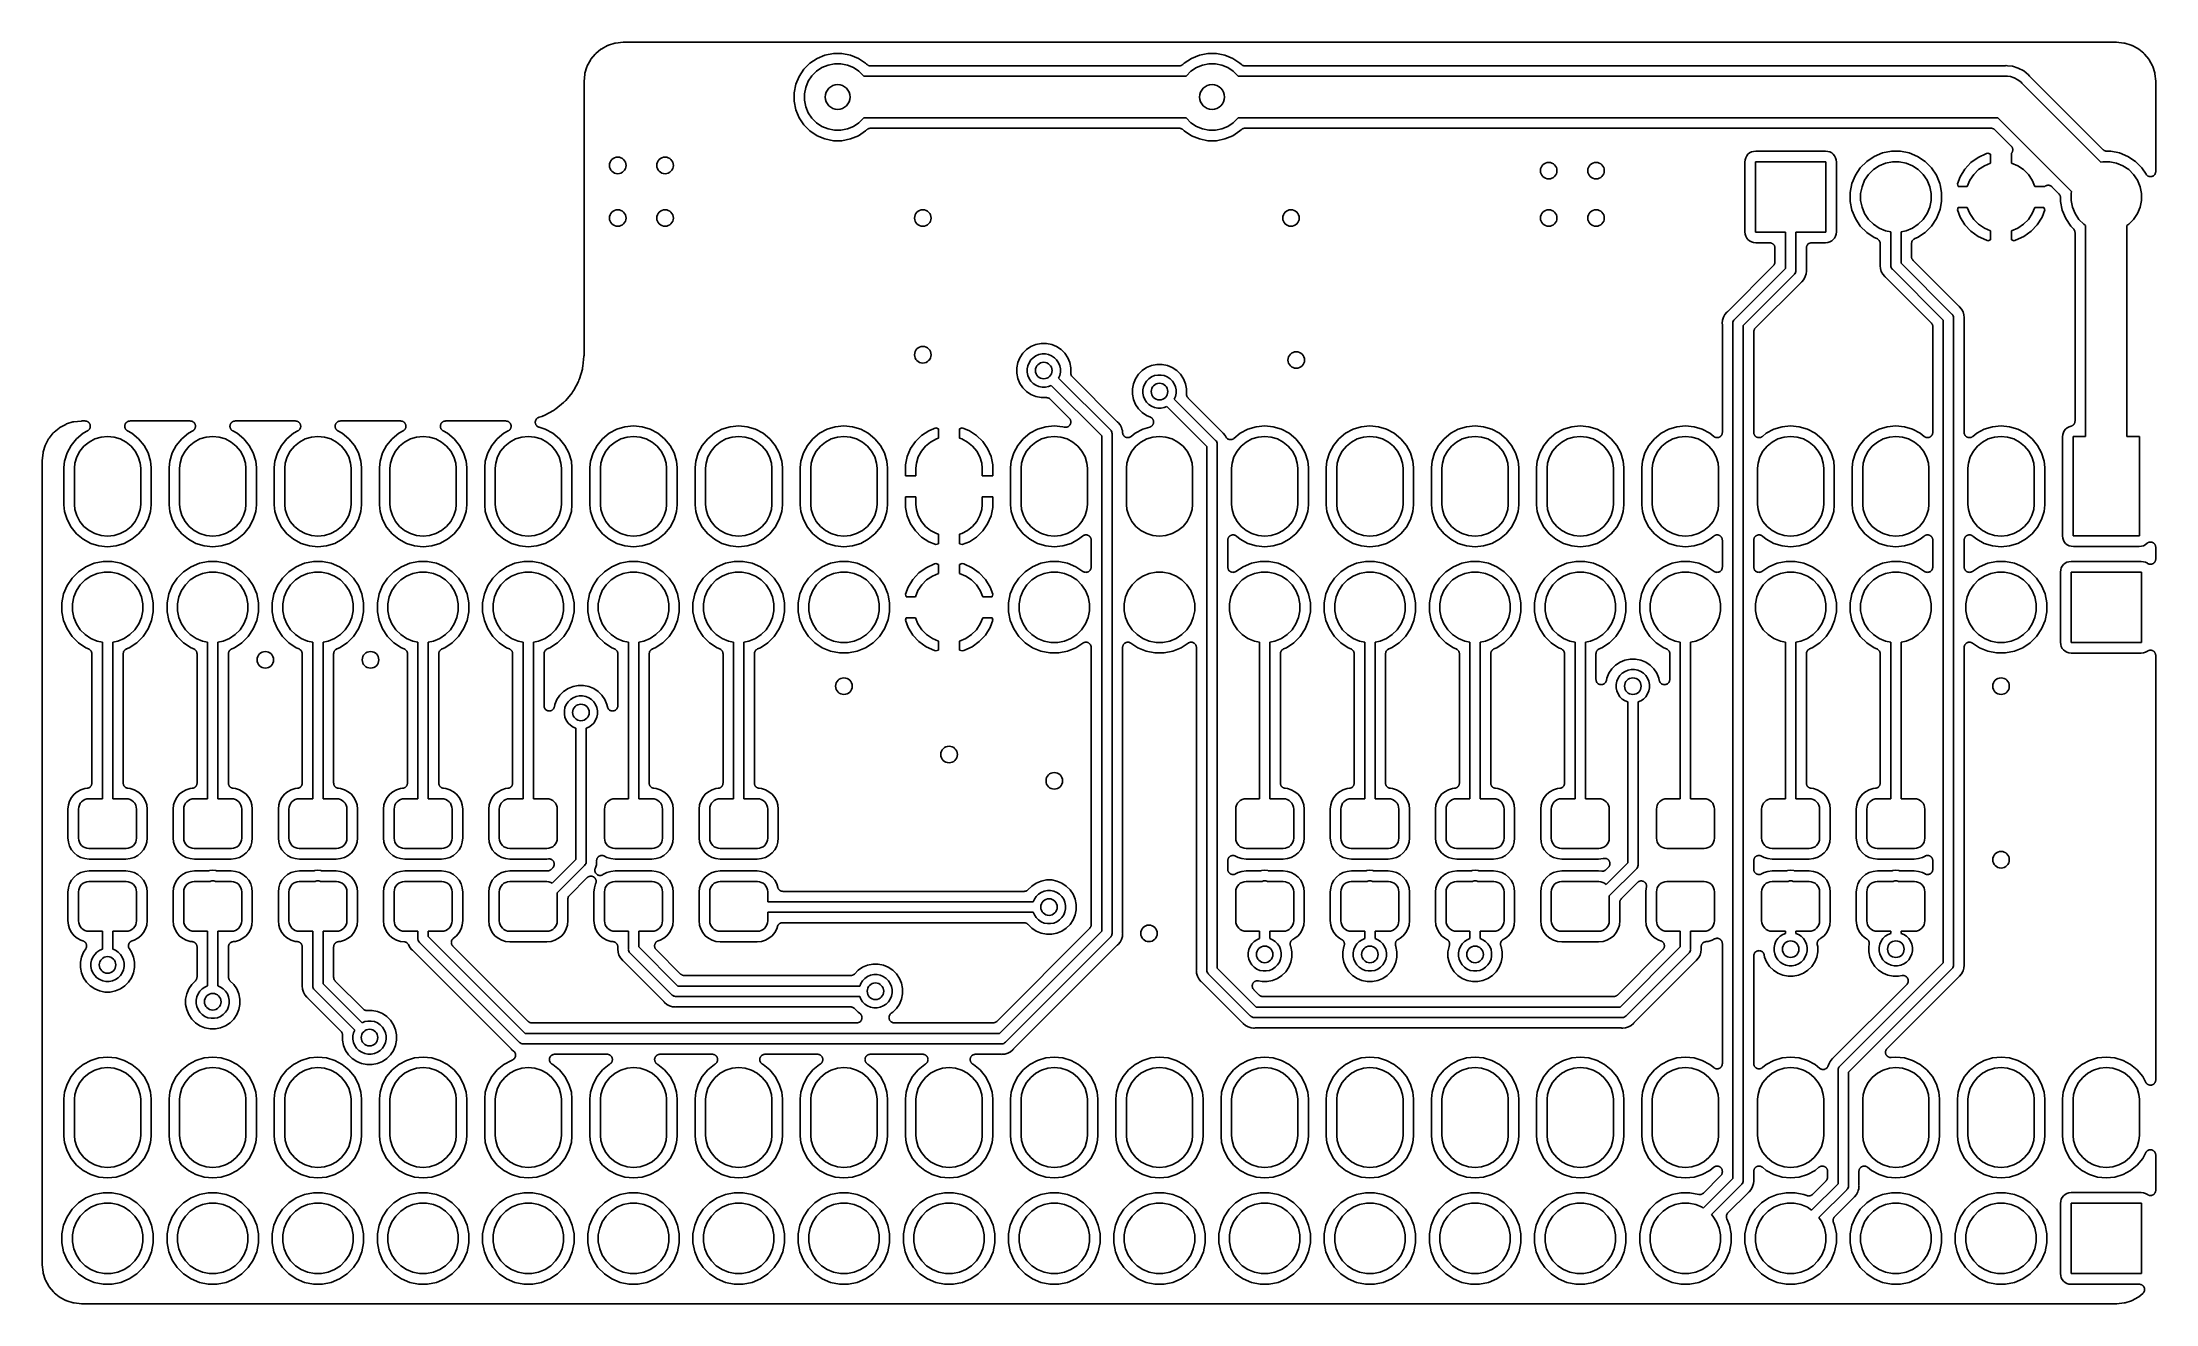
# Model space of a CAD drawing. Extents: x 94.3 to 145.3, y -143.8 to -113.4.
import ezdxf

# ---------------------------------------------------------------- set-up
doc = ezdxf.new("R2010")
doc.units = 0
doc.layers.add('BLACK', color=7, linetype='CONTINUOUS')

msp = doc.modelspace()

# ---------------------------------------------------------------- linework, layer by layer
at = {"layer": 'BLACK', "linetype": 'CONTINUOUS'}
for p, q in [((107.468, -113.931), (107.543, -113.791)), ((107.543, -113.791), (107.544, -113.79)), ((107.544, -113.79), (107.55, -113.78)), ((107.55, -113.78), (107.556, -113.77)), ((107.556, -113.77), (107.657, -113.648)), ((107.657, -113.648), (107.658, -113.646)), ((107.658, -113.646), (107.666, -113.638)), ((107.666, -113.638), (107.674, -113.63)), ((107.674, -113.63), (107.796, -113.529)), ((107.796, -113.529), (107.797, -113.528)), ((107.797, -113.528), (107.807, -113.522)), ((107.807, -113.522), (107.817, -113.515)), ((107.817, -113.515), (107.956, -113.44)), ((107.956, -113.44), (107.958, -113.439)), ((107.958, -113.439), (107.968, -113.435)), ((107.968, -113.435), (107.979, -113.43)), ((107.979, -113.43), (108.13, -113.383)), ((108.13, -113.383), (108.132, -113.383)), ((108.132, -113.383), (108.143, -113.381)), ((108.143, -113.381), (108.154, -113.378)), ((108.154, -113.378), (108.333, -113.36)), ((108.333, -113.36), (108.335, -113.36)), ((108.335, -113.36), (108.341, -113.36)), ((108.341, -113.36), (108.346, -113.359)), ((108.346, -113.359), (144.377, -113.359)), ((113.016, -113.747), (112.843, -113.862)), ((113.208, -113.668), (113.016, -113.747)), ((113.411, -113.627), (113.208, -113.668)), ((113.619, -113.627), (113.411, -113.627)), ((113.822, -113.668), (113.619, -113.627)), ((114.014, -113.747), (113.822, -113.668)), ((114.187, -113.862), (114.014, -113.747)), ((122.056, -113.747), (121.883, -113.862)), ((122.248, -113.668), (122.056, -113.747)), ((122.451, -113.627), (122.248, -113.668)), ((122.659, -113.627), (122.451, -113.627)), ((122.862, -113.668), (122.659, -113.627)), ((123.054, -113.747), (122.862, -113.668)), ((123.227, -113.862), (123.054, -113.747)), ((144.377, -113.359), (144.378, -113.359)), ((144.378, -113.359), (144.384, -113.36)), ((144.384, -113.36), (144.389, -113.36)), ((144.389, -113.36), (144.569, -113.377)), ((144.569, -113.377), (144.569, -113.377)), ((144.569, -113.377), (144.571, -113.377)), ((144.571, -113.377), (144.582, -113.38)), ((144.582, -113.38), (144.593, -113.382)), ((144.593, -113.382), (144.745, -113.428)), ((144.745, -113.428), (144.745, -113.428)), ((144.745, -113.428), (144.745, -113.428)), ((144.745, -113.428), (144.747, -113.428)), ((144.747, -113.428), (144.757, -113.433)), ((144.757, -113.433), (144.768, -113.437)), ((144.768, -113.437), (144.908, -113.512)), ((144.908, -113.512), (144.909, -113.513)), ((144.909, -113.513), (144.919, -113.519)), ((144.919, -113.519), (144.929, -113.525)), ((144.929, -113.525), (145.051, -113.626)), ((145.051, -113.626), (145.053, -113.627)), ((145.053, -113.627), (145.061, -113.635)), ((145.061, -113.635), (145.069, -113.643)), ((145.069, -113.643), (145.17, -113.765)), ((145.17, -113.765), (145.171, -113.766)), ((145.171, -113.766), (145.177, -113.776)), ((145.177, -113.776), (145.184, -113.786)), ((145.184, -113.786), (145.259, -113.925)), ((107.391, -114.31), (107.408, -114.13)), ((107.408, -114.128), (107.411, -114.117)), ((107.408, -114.13), (107.408, -114.128)), ((107.411, -114.117), (107.413, -114.106)), ((107.413, -114.106), (107.459, -113.954)), ((107.459, -113.952), (107.464, -113.942)), ((107.459, -113.954), (107.459, -113.952)), ((107.464, -113.942), (107.468, -113.931)), ((112.581, -114.182), (112.502, -114.374)), ((112.696, -114.009), (112.581, -114.182)), ((112.843, -113.862), (112.696, -114.009)), ((112.746, -114.448), (112.806, -114.302)), ((112.806, -114.302), (112.894, -114.171)), ((112.894, -114.171), (113.005, -114.06)), ((113.005, -114.06), (113.136, -113.972)), ((113.136, -113.972), (113.282, -113.912)), ((113.282, -113.912), (113.436, -113.881)), ((113.436, -113.881), (113.594, -113.881)), ((113.594, -113.881), (113.748, -113.912)), ((113.748, -113.912), (113.894, -113.972)), ((113.894, -113.972), (114.025, -114.06)), ((114.025, -114.06), (114.136, -114.171)), ((114.136, -114.171), (114.143, -114.181)), ((114.143, -114.181), (121.927, -114.181)), ((114.214, -113.89), (114.187, -113.862)), ((114.223, -113.897), (114.214, -113.89)), ((114.232, -113.905), (114.223, -113.897)), ((114.233, -113.905), (114.232, -113.905)), ((114.234, -113.906), (114.233, -113.905)), ((114.244, -113.911), (114.234, -113.906)), ((114.254, -113.917), (114.244, -113.911)), ((114.255, -113.917), (114.254, -113.917)), ((114.267, -113.921), (114.255, -113.917)), ((114.255, -113.917), (114.255, -113.917)), ((114.278, -113.924), (114.267, -113.921)), ((114.279, -113.924), (114.278, -113.924)), ((114.278, -113.924), (114.278, -113.924)), ((114.291, -113.926), (114.279, -113.924)), ((114.302, -113.927), (114.291, -113.926)), ((114.304, -113.927), (114.302, -113.927)), ((121.766, -113.927), (114.304, -113.927)), ((114.304, -113.927), (114.304, -113.927)), ((114.304, -113.927), (114.304, -113.927)), ((114.304, -113.927), (114.304, -113.927)), ((121.777, -113.926), (121.766, -113.927)), ((121.789, -113.925), (121.777, -113.926)), ((121.79, -113.925), (121.789, -113.925)), ((121.802, -113.921), (121.79, -113.925)), ((121.79, -113.925), (121.79, -113.925)), ((121.813, -113.918), (121.802, -113.921)), ((121.814, -113.918), (121.813, -113.918)), ((121.825, -113.912), (121.814, -113.917)), ((121.814, -113.917), (121.814, -113.918)), ((121.835, -113.907), (121.825, -113.912)), ((121.836, -113.906), (121.835, -113.907)), ((121.845, -113.898), (121.836, -113.906)), ((121.836, -113.906), (121.836, -113.906)), ((121.854, -113.891), (121.845, -113.898)), ((121.855, -113.89), (121.854, -113.891)), ((121.856, -113.89), (121.855, -113.89)), ((121.855, -113.89), (121.855, -113.89)), ((121.855, -113.89), (121.855, -113.89)), ((121.883, -113.862), (121.856, -113.89)), ((121.927, -114.181), (121.934, -114.171)), ((121.934, -114.171), (122.045, -114.06)), ((122.045, -114.06), (122.176, -113.972)), ((122.176, -113.972), (122.322, -113.912)), ((122.322, -113.912), (122.476, -113.881)), ((122.476, -113.881), (122.634, -113.881)), ((122.634, -113.881), (122.788, -113.912)), ((122.788, -113.912), (122.934, -113.972)), ((122.934, -113.972), (123.065, -114.06)), ((123.065, -114.06), (123.176, -114.171)), ((123.176, -114.171), (123.183, -114.181)), ((123.183, -114.181), (141.707, -114.181)), ((123.254, -113.89), (123.227, -113.862)), ((123.263, -113.897), (123.254, -113.89)), ((123.272, -113.905), (123.263, -113.897)), ((123.273, -113.905), (123.272, -113.905)), ((123.274, -113.906), (123.273, -113.905)), ((123.284, -113.911), (123.274, -113.906)), ((123.294, -113.917), (123.284, -113.911)), ((123.295, -113.917), (123.294, -113.917)), ((123.307, -113.921), (123.295, -113.917)), ((123.295, -113.917), (123.295, -113.917)), ((123.318, -113.924), (123.307, -113.921)), ((123.319, -113.924), (123.318, -113.924)), ((123.318, -113.924), (123.318, -113.924)), ((123.331, -113.926), (123.319, -113.924)), ((123.342, -113.927), (123.331, -113.926)), ((123.344, -113.927), (123.342, -113.927)), ((141.689, -113.927), (123.344, -113.927)), ((123.344, -113.927), (123.344, -113.927)), ((123.344, -113.927), (123.344, -113.927)), ((123.344, -113.927), (123.344, -113.927)), ((141.694, -113.926), (141.689, -113.927)), ((141.699, -113.927), (141.694, -113.926)), ((141.701, -113.926), (141.699, -113.927)), ((141.732, -113.923), (141.701, -113.926)), ((141.707, -114.181), (141.732, -114.179)), ((141.763, -113.926), (141.732, -113.923)), ((141.732, -114.179), (141.757, -114.181)), ((141.757, -114.181), (141.83, -114.188)), ((141.88, -113.938), (141.763, -113.926)), ((141.763, -113.926), (141.763, -113.926)), ((141.83, -114.188), (141.924, -114.217)), ((142.022, -113.981), (141.88, -113.938)), ((141.924, -114.217), (142.011, -114.263)), ((142.011, -114.263), (142.087, -114.326)), ((142.153, -114.051), (142.022, -113.981)), ((142.268, -114.145), (142.153, -114.051)), ((142.287, -114.169), (142.268, -114.145)), ((142.291, -114.173), (142.287, -114.169)), ((142.295, -114.177), (142.291, -114.173)), ((142.296, -114.178), (142.295, -114.177)), ((144.07, -115.953), (142.296, -114.178)), ((145.259, -113.925), (145.26, -113.927)), ((145.26, -113.927), (145.264, -113.937)), ((145.264, -113.937), (145.269, -113.948)), ((145.269, -113.948), (145.316, -114.099)), ((145.316, -114.099), (145.316, -114.101)), ((145.316, -114.101), (145.318, -114.112)), ((145.318, -114.112), (145.321, -114.123)), ((145.321, -114.123), (145.339, -114.302)), ((145.339, -114.302), (145.339, -114.304)), ((145.339, -114.304), (145.339, -114.31)), ((107.39, -114.321), (107.391, -114.315)), ((107.39, -114.322), (107.39, -114.321)), ((107.39, -120.92), (107.39, -114.322)), ((107.391, -114.315), (107.391, -114.31)), ((112.502, -114.374), (112.461, -114.577)), ((112.461, -114.577), (112.461, -114.785)), ((112.461, -114.785), (112.502, -114.988)), ((112.715, -114.602), (112.746, -114.448)), ((112.715, -114.76), (112.715, -114.602)), ((112.746, -114.914), (112.715, -114.76)), ((142.087, -114.326), (142.103, -114.345)), ((142.103, -114.345), (144.012, -116.254)), ((145.339, -114.31), (145.34, -114.315)), ((145.34, -114.315), (145.34, -116.477)), ((112.502, -114.988), (112.581, -115.18)), ((112.581, -115.18), (112.696, -115.353)), ((112.806, -115.06), (112.746, -114.914)), ((112.894, -115.191), (112.806, -115.06)), ((113.005, -115.302), (112.894, -115.191)), ((113.136, -115.39), (113.005, -115.302)), ((114.025, -115.302), (113.894, -115.39)), ((114.136, -115.191), (114.025, -115.302)), ((114.143, -115.181), (114.136, -115.191)), ((121.927, -115.181), (114.143, -115.181)), ((121.934, -115.191), (121.927, -115.181)), ((122.045, -115.302), (121.934, -115.191)), ((122.176, -115.39), (122.045, -115.302)), ((123.065, -115.302), (122.934, -115.39)), ((123.176, -115.191), (123.065, -115.302)), ((123.183, -115.181), (123.176, -115.191)), ((141.525, -115.181), (123.183, -115.181)), ((143.305, -116.961), (141.525, -115.181)), ((112.696, -115.353), (112.843, -115.5)), ((112.843, -115.5), (113.016, -115.615)), ((113.016, -115.615), (113.208, -115.694)), ((113.282, -115.45), (113.136, -115.39)), ((113.208, -115.694), (113.411, -115.735)), ((113.436, -115.481), (113.282, -115.45)), ((113.411, -115.735), (113.619, -115.735)), ((113.594, -115.481), (113.436, -115.481)), ((113.748, -115.45), (113.594, -115.481)), ((113.619, -115.735), (113.822, -115.694)), ((113.894, -115.39), (113.748, -115.45)), ((113.822, -115.694), (114.014, -115.615)), ((114.014, -115.615), (114.187, -115.5)), ((114.187, -115.5), (114.214, -115.472)), ((114.214, -115.472), (114.215, -115.472)), ((114.215, -115.472), (114.216, -115.471)), ((114.215, -115.472), (114.215, -115.472)), ((114.215, -115.472), (114.215, -115.472)), ((114.216, -115.471), (114.225, -115.464)), ((114.225, -115.464), (114.234, -115.456)), ((114.234, -115.456), (114.235, -115.455)), ((114.234, -115.456), (114.234, -115.456)), ((114.235, -115.455), (114.245, -115.45)), ((114.245, -115.45), (114.256, -115.445)), ((114.256, -115.445), (114.256, -115.444)), ((114.256, -115.444), (114.257, -115.444)), ((114.257, -115.444), (114.268, -115.441)), ((114.268, -115.441), (114.28, -115.437)), ((114.28, -115.437), (114.28, -115.437)), ((114.28, -115.437), (114.281, -115.437)), ((114.281, -115.437), (114.292, -115.436)), ((114.292, -115.436), (114.304, -115.435)), ((114.304, -115.435), (121.766, -115.435)), ((121.766, -115.435), (121.766, -115.435)), ((121.766, -115.435), (121.766, -115.435)), ((121.766, -115.435), (121.766, -115.435)), ((121.766, -115.435), (121.768, -115.435)), ((121.768, -115.435), (121.779, -115.436)), ((121.779, -115.436), (121.791, -115.438)), ((121.791, -115.438), (121.792, -115.438)), ((121.792, -115.438), (121.792, -115.438)), ((121.792, -115.438), (121.803, -115.441)), ((121.803, -115.441), (121.815, -115.445)), ((121.815, -115.445), (121.815, -115.445)), ((121.815, -115.445), (121.816, -115.445)), ((121.816, -115.445), (121.826, -115.451)), ((121.826, -115.451), (121.836, -115.456)), ((121.836, -115.456), (121.837, -115.457)), ((121.837, -115.457), (121.838, -115.457)), ((121.838, -115.457), (121.847, -115.465)), ((121.847, -115.465), (121.856, -115.472)), ((121.856, -115.472), (121.883, -115.5)), ((121.883, -115.5), (122.056, -115.615)), ((122.056, -115.615), (122.248, -115.694)), ((122.322, -115.45), (122.176, -115.39)), ((122.248, -115.694), (122.451, -115.735)), ((122.476, -115.481), (122.322, -115.45)), ((122.451, -115.735), (122.659, -115.735)), ((122.634, -115.481), (122.476, -115.481)), ((122.788, -115.45), (122.634, -115.481)), ((122.659, -115.735), (122.862, -115.694)), ((122.934, -115.39), (122.788, -115.45)), ((122.862, -115.694), (123.054, -115.615)), ((123.054, -115.615), (123.227, -115.5)), ((123.227, -115.5), (123.254, -115.472)), ((123.254, -115.472), (123.255, -115.472)), ((123.255, -115.472), (123.256, -115.471)), ((123.255, -115.472), (123.255, -115.472)), ((123.255, -115.472), (123.255, -115.472)), ((123.256, -115.471), (123.265, -115.464)), ((123.265, -115.464), (123.274, -115.456)), ((123.274, -115.456), (123.275, -115.455)), ((123.274, -115.456), (123.274, -115.456)), ((123.275, -115.455), (123.285, -115.45)), ((123.285, -115.45), (123.296, -115.445)), ((123.296, -115.445), (123.296, -115.444)), ((123.296, -115.444), (123.297, -115.444)), ((123.297, -115.444), (123.308, -115.441)), ((123.308, -115.441), (123.32, -115.437)), ((123.32, -115.437), (123.32, -115.437)), ((123.32, -115.437), (123.321, -115.437)), ((123.321, -115.437), (123.332, -115.436)), ((123.332, -115.436), (123.344, -115.435)), ((123.344, -115.435), (141.367, -115.435)), ((141.367, -115.435), (141.368, -115.435)), ((141.368, -115.435), (141.368, -115.435)), ((141.368, -115.435), (141.368, -115.435)), ((141.368, -115.435), (141.369, -115.435)), ((141.369, -115.435), (141.381, -115.436)), ((141.381, -115.436), (141.392, -115.438)), ((141.392, -115.438), (141.393, -115.438)), ((141.393, -115.438), (141.393, -115.438)), ((141.393, -115.438), (141.405, -115.441)), ((141.405, -115.441), (141.416, -115.445)), ((141.416, -115.445), (141.416, -115.445)), ((141.416, -115.445), (141.417, -115.445)), ((141.417, -115.445), (141.427, -115.451)), ((141.427, -115.451), (141.438, -115.456)), ((141.438, -115.456), (141.438, -115.457)), ((141.438, -115.457), (141.439, -115.457)), ((141.439, -115.457), (141.448, -115.465)), ((141.448, -115.465), (141.457, -115.472)), ((141.457, -115.472), (141.851, -115.866)), ((135.425, -116.194), (135.419, -116.25)), ((135.419, -116.25), (135.419, -117.938)), ((135.439, -116.146), (135.425, -116.194)), ((135.463, -116.102), (135.439, -116.146)), ((135.495, -116.064), (135.463, -116.102)), ((135.533, -116.032), (135.495, -116.064)), ((135.577, -116.008), (135.533, -116.032)), ((135.625, -115.994), (135.577, -116.008)), ((135.681, -115.988), (135.625, -115.994)), ((135.675, -117.944), (135.675, -116.244)), ((135.675, -116.244), (137.375, -116.244)), ((137.369, -115.988), (135.681, -115.988)), ((137.425, -115.994), (137.369, -115.988)), ((137.375, -116.244), (137.375, -117.944)), ((137.473, -116.008), (137.425, -115.994)), ((137.517, -116.032), (137.473, -116.008)), ((137.555, -116.064), (137.517, -116.032)), ((137.587, -116.102), (137.555, -116.064)), ((137.611, -116.146), (137.587, -116.102)), ((137.625, -116.194), (137.611, -116.146)), ((137.631, -116.25), (137.625, -116.194)), ((137.631, -117.938), (137.631, -116.25)), ((138.361, -116.236), (138.207, -116.39)), ((138.542, -116.116), (138.361, -116.236)), ((138.523, -116.434), (138.662, -116.341)), ((138.743, -116.032), (138.542, -116.116)), ((138.662, -116.341), (138.817, -116.277)), ((138.956, -115.99), (138.743, -116.032)), ((138.817, -116.277), (138.981, -116.244)), ((139.174, -115.99), (138.956, -115.99)), ((138.981, -116.244), (139.149, -116.244)), ((139.149, -116.244), (139.313, -116.277)), ((139.387, -116.032), (139.174, -115.99)), ((139.313, -116.277), (139.468, -116.341)), ((139.588, -116.116), (139.387, -116.032)), ((139.468, -116.341), (139.607, -116.434)), ((139.769, -116.236), (139.588, -116.116)), ((139.923, -116.39), (139.769, -116.236)), ((140.876, -116.265), (140.729, -116.423)), ((141.052, -116.139), (140.876, -116.265)), ((141.253, -116.048), (141.052, -116.139)), ((141.063, -116.434), (141.202, -116.341)), ((141.202, -116.341), (141.351, -116.279)), ((141.287, -116.038), (141.253, -116.048)), ((141.351, -116.058), (141.287, -116.038)), ((141.351, -116.279), (141.351, -116.058)), ((141.851, -115.866), (141.852, -115.868)), ((141.852, -115.868), (141.855, -115.871)), ((141.855, -115.871), (141.859, -115.875)), ((141.859, -115.875), (141.863, -115.881)), ((141.86, -116.035), (141.859, -116.037)), ((141.859, -116.037), (141.859, -116.279)), ((141.859, -116.279), (142.008, -116.341)), ((141.863, -116.031), (141.86, -116.035)), ((141.863, -115.881), (141.868, -115.887)), ((141.866, -116.027), (141.863, -116.031)), ((141.87, -116.021), (141.866, -116.027)), ((141.868, -115.887), (141.87, -115.891)), ((141.87, -115.891), (141.873, -115.895)), ((141.874, -116.015), (141.87, -116.021)), ((141.873, -115.895), (141.876, -115.902)), ((141.876, -116.01), (141.874, -116.015)), ((141.876, -115.902), (141.879, -115.909)), ((141.878, -116.006), (141.876, -116.01)), ((141.88, -115.999), (141.878, -116.006)), ((141.879, -115.909), (141.88, -115.914)), ((141.88, -115.914), (141.882, -115.918)), ((141.883, -115.992), (141.88, -115.999)), ((141.882, -115.918), (141.884, -115.925)), ((141.884, -115.987), (141.883, -115.992)), ((141.884, -115.925), (141.886, -115.933)), ((141.885, -115.982), (141.884, -115.987)), ((141.886, -115.975), (141.885, -115.982)), ((141.886, -115.933), (141.886, -115.938)), ((141.886, -115.938), (141.887, -115.942)), ((141.888, -115.967), (141.886, -115.975)), ((141.887, -115.942), (141.887, -115.95)), ((141.887, -115.95), (141.888, -115.957)), ((141.888, -115.957), (141.888, -115.962)), ((141.888, -115.962), (141.888, -115.967)), ((142.008, -116.341), (142.147, -116.434)), ((144.012, -116.254), (144.061, -116.244)), ((144.061, -116.244), (144.229, -116.244)), ((144.079, -115.96), (144.07, -115.953)), ((144.088, -115.968), (144.079, -115.96)), ((144.089, -115.968), (144.088, -115.968)), ((144.089, -115.969), (144.089, -115.968)), ((144.1, -115.974), (144.089, -115.969)), ((144.11, -115.98), (144.1, -115.974)), ((144.111, -115.98), (144.11, -115.98)), ((144.122, -115.984), (144.111, -115.98)), ((144.111, -115.98), (144.111, -115.98)), ((144.134, -115.987), (144.122, -115.984)), ((144.135, -115.987), (144.134, -115.987)), ((144.134, -115.987), (144.134, -115.987)), ((144.146, -115.989), (144.135, -115.987)), ((144.158, -115.99), (144.146, -115.989)), ((144.159, -115.99), (144.158, -115.99)), ((144.16, -115.99), (144.159, -115.99)), ((144.159, -115.99), (144.159, -115.99)), ((144.159, -115.99), (144.159, -115.99)), ((144.254, -115.99), (144.16, -115.99)), ((144.229, -116.244), (144.393, -116.277)), ((144.467, -116.032), (144.254, -115.99)), ((144.393, -116.277), (144.548, -116.341)), ((144.668, -116.116), (144.467, -116.032)), ((144.548, -116.341), (144.687, -116.434)), ((144.849, -116.236), (144.668, -116.116)), ((145.003, -116.39), (144.849, -116.236)), ((138.003, -116.772), (137.961, -116.985)), ((138.087, -116.571), (138.003, -116.772)), ((138.207, -116.39), (138.087, -116.571)), ((138.215, -117.01), (138.248, -116.846)), ((138.248, -116.846), (138.312, -116.691)), ((138.312, -116.691), (138.405, -116.552)), ((138.405, -116.552), (138.523, -116.434)), ((139.607, -116.434), (139.725, -116.552)), ((139.725, -116.552), (139.818, -116.691)), ((139.818, -116.691), (139.882, -116.846)), ((139.882, -116.846), (139.915, -117.01)), ((140.043, -116.571), (139.923, -116.39)), ((140.127, -116.772), (140.043, -116.571)), ((140.133, -116.802), (140.127, -116.772)), ((140.169, -116.985), (140.133, -116.802)), ((140.615, -116.607), (140.55, -116.78)), ((140.55, -116.78), (140.569, -116.84)), ((140.569, -116.84), (140.79, -116.84)), ((140.729, -116.423), (140.615, -116.607)), ((140.79, -116.84), (140.852, -116.691)), ((140.852, -116.691), (140.945, -116.552)), ((140.945, -116.552), (141.063, -116.434)), ((142.147, -116.434), (142.265, -116.552)), ((142.265, -116.552), (142.358, -116.691)), ((142.358, -116.691), (142.42, -116.84)), ((142.42, -116.84), (142.663, -116.84)), ((142.663, -116.84), (142.665, -116.838)), ((142.665, -116.838), (142.669, -116.835)), ((142.669, -116.835), (142.673, -116.832)), ((142.673, -116.832), (142.68, -116.829)), ((142.68, -116.829), (142.686, -116.825)), ((142.686, -116.825), (142.691, -116.823)), ((142.691, -116.823), (142.695, -116.821)), ((142.695, -116.821), (142.702, -116.819)), ((142.702, -116.819), (142.709, -116.816)), ((142.709, -116.816), (142.714, -116.815)), ((142.714, -116.815), (142.719, -116.814)), ((142.719, -116.814), (142.726, -116.813)), ((142.726, -116.813), (142.734, -116.812)), ((142.734, -116.812), (142.739, -116.812)), ((142.739, -116.812), (142.744, -116.811)), ((142.744, -116.811), (142.751, -116.812)), ((142.751, -116.812), (142.758, -116.812)), ((142.758, -116.812), (142.763, -116.813)), ((142.763, -116.813), (142.768, -116.814)), ((142.768, -116.814), (142.775, -116.816)), ((142.775, -116.816), (142.783, -116.817)), ((142.783, -116.817), (142.787, -116.82)), ((142.787, -116.82), (142.792, -116.821)), ((142.792, -116.821), (142.799, -116.824)), ((142.799, -116.824), (142.805, -116.827)), ((142.805, -116.827), (142.809, -116.83)), ((142.809, -116.83), (142.814, -116.833)), ((142.814, -116.833), (142.82, -116.837)), ((142.82, -116.837), (142.826, -116.842)), ((142.826, -116.842), (142.829, -116.845)), ((142.829, -116.845), (142.833, -116.848)), ((142.833, -116.848), (143.004, -117.019)), ((144.687, -116.434), (144.805, -116.552)), ((144.805, -116.552), (144.898, -116.691)), ((144.898, -116.691), (144.962, -116.846)), ((144.962, -116.846), (144.995, -117.01)), ((145.107, -116.547), (145.003, -116.39)), ((145.115, -116.557), (145.107, -116.547)), ((145.123, -116.566), (145.115, -116.557)), ((145.133, -116.574), (145.123, -116.566)), ((145.123, -116.566), (145.123, -116.566)), ((145.123, -116.566), (145.123, -116.566)), ((145.142, -116.582), (145.133, -116.574)), ((145.153, -116.588), (145.142, -116.582)), ((145.142, -116.582), (145.142, -116.582)), ((145.142, -116.582), (145.142, -116.582)), ((145.164, -116.594), (145.153, -116.588)), ((145.176, -116.597), (145.164, -116.594)), ((145.164, -116.594), (145.164, -116.594)), ((145.164, -116.594), (145.164, -116.594)), ((145.187, -116.601), (145.176, -116.597)), ((145.188, -116.601), (145.187, -116.601)), ((145.2, -116.602), (145.188, -116.601)), ((145.188, -116.601), (145.188, -116.601)), ((145.212, -116.604), (145.2, -116.602)), ((145.225, -116.602), (145.212, -116.604)), ((145.212, -116.604), (145.212, -116.604)), ((145.212, -116.604), (145.212, -116.604)), ((145.237, -116.601), (145.225, -116.602)), ((145.249, -116.598), (145.237, -116.601)), ((145.237, -116.601), (145.237, -116.601)), ((145.237, -116.601), (145.237, -116.601)), ((145.261, -116.594), (145.249, -116.598)), ((145.272, -116.589), (145.261, -116.594)), ((145.261, -116.594), (145.261, -116.594)), ((145.261, -116.594), (145.261, -116.594)), ((145.283, -116.583), (145.272, -116.589)), ((145.292, -116.575), (145.283, -116.583)), ((145.283, -116.583), (145.283, -116.583)), ((145.283, -116.583), (145.283, -116.583)), ((145.302, -116.567), (145.292, -116.575)), ((145.31, -116.558), (145.302, -116.567)), ((145.302, -116.567), (145.302, -116.567)), ((145.302, -116.567), (145.302, -116.567)), ((145.318, -116.548), (145.31, -116.558)), ((145.324, -116.537), (145.318, -116.548)), ((145.318, -116.548), (145.318, -116.548)), ((145.318, -116.548), (145.318, -116.548)), ((145.33, -116.527), (145.324, -116.537)), ((145.334, -116.515), (145.33, -116.526)), ((145.33, -116.526), (145.33, -116.527)), ((145.33, -116.527), (145.33, -116.527)), ((145.337, -116.503), (145.334, -116.515)), ((145.339, -116.491), (145.337, -116.503)), ((145.337, -116.503), (145.337, -116.503)), ((145.337, -116.503), (145.337, -116.503)), ((145.34, -116.478), (145.339, -116.491)), ((145.34, -116.477), (145.34, -116.478)), ((145.34, -116.478), (145.34, -116.478)), ((145.34, -116.478), (145.34, -116.478)), ((145.34, -116.478), (145.34, -116.478)), ((137.961, -116.985), (137.961, -117.203)), ((137.961, -117.203), (138.003, -117.416)), ((138.215, -117.178), (138.215, -117.01)), ((138.248, -117.342), (138.215, -117.178)), ((138.312, -117.497), (138.248, -117.342)), ((139.882, -117.342), (139.818, -117.497)), ((139.915, -117.178), (139.882, -117.342)), ((139.915, -117.01), (139.915, -117.178)), ((140.133, -117.386), (140.169, -117.203)), ((140.169, -117.203), (140.169, -116.985)), ((140.569, -117.348), (140.55, -117.408)), ((140.79, -117.348), (140.569, -117.348)), ((140.852, -117.497), (140.79, -117.348)), ((142.42, -117.348), (142.358, -117.497)), ((142.641, -117.348), (142.42, -117.348)), ((142.66, -117.408), (142.641, -117.348)), ((143.004, -117.019), (143.004, -117.019)), ((143.004, -117.019), (143.004, -117.019)), ((143.004, -117.019), (143.004, -117.019)), ((143.004, -117.019), (143.005, -117.02)), ((143.005, -117.02), (143.012, -117.03)), ((143.012, -117.03), (143.02, -117.039)), ((143.02, -117.039), (143.02, -117.039)), ((143.02, -117.039), (143.021, -117.04)), ((143.021, -117.04), (143.026, -117.05)), ((143.026, -117.05), (143.031, -117.061)), ((143.031, -117.061), (143.032, -117.061)), ((143.032, -117.061), (143.032, -117.062)), ((143.032, -117.062), (143.035, -117.073)), ((143.035, -117.073), (143.039, -117.084)), ((143.039, -117.084), (143.039, -117.085)), ((143.039, -117.085), (143.039, -117.086)), ((143.039, -117.086), (143.04, -117.097)), ((143.04, -117.097), (143.041, -117.109)), ((143.041, -117.109), (143.041, -117.203)), ((143.041, -117.203), (143.083, -117.416)), ((143.295, -117.01), (143.305, -116.961)), ((143.295, -117.178), (143.295, -117.01)), ((143.328, -117.342), (143.295, -117.178)), ((143.392, -117.497), (143.328, -117.342)), ((144.962, -117.342), (144.898, -117.497)), ((144.995, -117.178), (144.962, -117.342)), ((144.995, -117.01), (144.995, -117.178)), ((138.003, -117.416), (138.087, -117.617)), ((138.087, -117.617), (138.207, -117.798)), ((138.207, -117.798), (138.361, -117.952)), ((138.405, -117.636), (138.312, -117.497)), ((138.523, -117.754), (138.405, -117.636)), ((138.662, -117.847), (138.523, -117.754)), ((138.817, -117.911), (138.662, -117.847)), ((139.468, -117.847), (139.313, -117.911)), ((139.607, -117.754), (139.468, -117.847)), ((139.725, -117.636), (139.607, -117.754)), ((139.818, -117.497), (139.725, -117.636)), ((139.769, -117.952), (139.923, -117.798)), ((139.923, -117.798), (140.043, -117.617)), ((140.043, -117.617), (140.127, -117.416)), ((140.127, -117.416), (140.133, -117.386)), ((140.133, -117.386), (140.133, -117.386)), ((140.55, -117.408), (140.615, -117.581)), ((140.615, -117.581), (140.729, -117.765)), ((140.729, -117.765), (140.876, -117.923)), ((140.945, -117.636), (140.852, -117.497)), ((141.063, -117.754), (140.945, -117.636)), ((141.202, -117.847), (141.063, -117.754)), ((141.351, -117.909), (141.202, -117.847)), ((142.008, -117.847), (141.859, -117.909)), ((142.147, -117.754), (142.008, -117.847)), ((142.265, -117.636), (142.147, -117.754)), ((142.358, -117.497), (142.265, -117.636)), ((142.334, -117.923), (142.481, -117.765)), ((142.481, -117.765), (142.595, -117.581)), ((142.595, -117.581), (142.66, -117.408)), ((143.083, -117.416), (143.167, -117.617)), ((143.167, -117.617), (143.287, -117.798)), ((143.287, -117.798), (143.354, -117.864)), ((143.354, -117.864), (143.354, -117.864)), ((143.354, -117.864), (143.354, -117.864)), ((143.354, -117.864), (143.354, -117.864)), ((143.354, -117.864), (143.355, -117.865)), ((143.355, -117.865), (143.362, -117.875)), ((143.362, -117.875), (143.37, -117.884)), ((143.485, -117.636), (143.392, -117.497)), ((143.603, -117.754), (143.485, -117.636)), ((143.645, -117.782), (143.603, -117.754)), ((143.645, -122.879), (143.645, -117.782)), ((144.687, -117.754), (144.645, -117.782)), ((144.645, -117.782), (144.645, -122.879)), ((144.805, -117.636), (144.687, -117.754)), ((144.898, -117.497), (144.805, -117.636)), ((135.419, -117.938), (135.425, -117.994)), ((135.425, -117.994), (135.439, -118.042)), ((135.439, -118.042), (135.463, -118.086)), ((135.463, -118.086), (135.495, -118.124)), ((135.495, -118.124), (135.533, -118.156)), ((135.533, -118.156), (135.577, -118.18)), ((135.577, -118.18), (135.625, -118.194)), ((135.625, -118.194), (135.681, -118.2)), ((136.4, -117.944), (135.675, -117.944)), ((135.681, -118.2), (136.019, -118.2)), ((136.019, -118.2), (136.02, -118.2)), ((136.02, -118.2), (136.02, -118.2)), ((136.02, -118.2), (136.02, -118.2)), ((136.02, -118.2), (136.021, -118.2)), ((136.021, -118.2), (136.033, -118.201)), ((136.033, -118.201), (136.045, -118.202)), ((136.045, -118.202), (136.045, -118.203)), ((136.045, -118.203), (136.045, -118.203)), ((136.045, -118.203), (136.057, -118.206)), ((136.057, -118.206), (136.068, -118.21)), ((136.068, -118.21), (136.069, -118.21)), ((136.069, -118.21), (136.069, -118.21)), ((136.069, -118.21), (136.079, -118.216)), ((136.079, -118.216), (136.09, -118.222)), ((136.09, -118.222), (136.09, -118.222)), ((136.09, -118.222), (136.091, -118.222)), ((136.091, -118.222), (136.1, -118.23)), ((136.1, -118.23), (136.109, -118.237)), ((136.109, -118.237), (136.109, -118.238)), ((136.109, -118.238), (136.11, -118.238)), ((136.11, -118.238), (136.117, -118.247)), ((136.117, -118.247), (136.125, -118.257)), ((136.125, -118.257), (136.125, -118.257)), ((136.125, -118.257), (136.125, -118.257)), ((136.125, -118.257), (136.131, -118.268)), ((136.131, -118.268), (136.136, -118.278)), ((136.136, -118.278), (136.137, -118.279)), ((136.137, -118.279), (136.137, -118.279)), ((136.137, -118.279), (136.14, -118.291)), ((136.14, -118.291), (136.144, -118.302)), ((136.144, -118.302), (136.144, -118.303)), ((136.144, -118.303), (136.144, -118.303)), ((136.144, -118.303), (136.145, -118.315)), ((136.145, -118.315), (136.146, -118.327)), ((136.146, -118.327), (136.146, -118.662)), ((136.4, -118.82), (136.4, -117.944)), ((137.375, -117.944), (136.65, -117.944)), ((136.65, -117.944), (136.65, -118.866)), ((136.904, -118.325), (136.905, -118.313)), ((136.904, -118.326), (136.904, -118.325)), ((136.904, -118.327), (136.904, -118.326)), ((136.904, -118.326), (136.904, -118.326)), ((136.904, -118.326), (136.904, -118.326)), ((136.904, -118.847), (136.904, -118.327)), ((136.905, -118.313), (136.907, -118.301)), ((136.907, -118.3), (136.91, -118.289)), ((136.907, -118.301), (136.907, -118.3)), ((136.907, -118.301), (136.907, -118.301)), ((136.91, -118.289), (136.914, -118.278)), ((136.914, -118.277), (136.92, -118.266)), ((136.914, -118.278), (136.914, -118.277)), ((136.914, -118.277), (136.914, -118.277)), ((136.92, -118.266), (136.926, -118.256)), ((136.926, -118.255), (136.934, -118.246)), ((136.926, -118.256), (136.926, -118.255)), ((136.926, -118.255), (136.926, -118.255)), ((136.934, -118.246), (136.942, -118.237)), ((136.942, -118.236), (136.951, -118.229)), ((136.942, -118.237), (136.942, -118.236)), ((136.942, -118.236), (136.942, -118.236)), ((136.951, -118.229), (136.961, -118.221)), ((136.961, -118.221), (136.972, -118.215)), ((136.961, -118.221), (136.961, -118.221)), ((136.961, -118.221), (136.961, -118.221)), ((136.972, -118.215), (136.983, -118.209)), ((136.983, -118.209), (136.995, -118.206)), ((136.983, -118.209), (136.983, -118.209)), ((136.983, -118.209), (136.983, -118.209)), ((136.995, -118.206), (137.006, -118.202)), ((137.006, -118.202), (137.007, -118.202)), ((137.007, -118.202), (137.019, -118.201)), ((137.007, -118.202), (137.007, -118.202)), ((137.019, -118.201), (137.031, -118.2)), ((137.031, -118.2), (137.369, -118.2)), ((137.369, -118.2), (137.425, -118.194)), ((137.425, -118.194), (137.473, -118.18)), ((137.473, -118.18), (137.517, -118.156)), ((137.517, -118.156), (137.555, -118.124)), ((137.555, -118.124), (137.587, -118.086)), ((137.587, -118.086), (137.611, -118.042)), ((137.611, -118.042), (137.625, -117.994)), ((137.625, -117.994), (137.631, -117.938)), ((138.361, -117.952), (138.542, -118.072)), ((138.542, -118.072), (138.608, -118.099)), ((138.608, -118.099), (138.608, -118.1)), ((138.608, -118.1), (138.608, -118.1)), ((138.608, -118.1), (138.608, -118.1)), ((138.608, -118.1), (138.609, -118.1)), ((138.609, -118.1), (138.62, -118.106)), ((138.62, -118.106), (138.63, -118.112)), ((138.63, -118.112), (138.63, -118.112)), ((138.63, -118.112), (138.631, -118.112)), ((138.631, -118.112), (138.64, -118.12)), ((138.64, -118.12), (138.649, -118.127)), ((138.649, -118.127), (138.649, -118.128)), ((138.649, -118.128), (138.65, -118.128)), ((138.65, -118.128), (138.657, -118.137)), ((138.657, -118.137), (138.665, -118.147)), ((138.665, -118.147), (138.665, -118.147)), ((138.665, -118.147), (138.665, -118.147)), ((138.665, -118.147), (138.671, -118.158)), ((138.671, -118.158), (138.676, -118.168)), ((138.676, -118.168), (138.677, -118.169)), ((138.677, -118.169), (138.677, -118.169)), ((138.677, -118.169), (138.68, -118.181)), ((138.68, -118.181), (138.684, -118.192)), ((138.684, -118.192), (138.684, -118.193)), ((138.684, -118.193), (138.684, -118.193)), ((138.684, -118.193), (138.685, -118.205)), ((138.685, -118.205), (138.686, -118.217)), ((138.686, -118.217), (138.686, -118.72)), ((138.94, -117.936), (138.817, -117.911)), ((138.94, -118.739), (138.94, -117.936)), ((139.313, -117.911), (139.19, -117.936)), ((139.19, -117.936), (139.19, -118.693)), ((139.444, -118.215), (139.445, -118.203)), ((139.444, -118.216), (139.444, -118.215)), ((139.444, -118.217), (139.444, -118.216)), ((139.444, -118.216), (139.444, -118.216)), ((139.444, -118.216), (139.444, -118.216)), ((139.444, -118.535), (139.444, -118.217)), ((139.445, -118.203), (139.447, -118.192)), ((139.447, -118.19), (139.45, -118.179)), ((139.447, -118.191), (139.447, -118.19)), ((139.447, -118.192), (139.447, -118.191)), ((139.45, -118.179), (139.454, -118.168)), ((139.454, -118.167), (139.46, -118.156)), ((139.454, -118.168), (139.454, -118.167)), ((139.454, -118.167), (139.454, -118.167)), ((139.46, -118.156), (139.466, -118.146)), ((139.466, -118.145), (139.474, -118.136)), ((139.466, -118.146), (139.466, -118.145)), ((139.466, -118.146), (139.466, -118.146)), ((139.474, -118.136), (139.481, -118.127)), ((139.481, -118.127), (139.482, -118.127)), ((139.482, -118.126), (139.491, -118.119)), ((139.482, -118.127), (139.482, -118.126)), ((139.491, -118.119), (139.501, -118.111)), ((139.501, -118.111), (139.512, -118.105)), ((139.501, -118.111), (139.501, -118.111)), ((139.501, -118.111), (139.501, -118.111)), ((139.512, -118.105), (139.522, -118.099)), ((139.522, -118.099), (139.588, -118.072)), ((139.588, -118.072), (139.769, -117.952)), ((140.876, -117.923), (141.052, -118.049)), ((141.052, -118.049), (141.253, -118.14)), ((141.253, -118.14), (141.287, -118.15)), ((141.287, -118.15), (141.351, -118.13)), ((141.351, -118.13), (141.351, -117.909)), ((141.859, -117.909), (141.859, -118.13)), ((141.859, -118.13), (141.923, -118.15)), ((141.923, -118.15), (141.957, -118.14)), ((141.957, -118.14), (142.158, -118.049)), ((142.158, -118.049), (142.334, -117.923)), ((143.37, -117.884), (143.37, -117.884)), ((143.37, -117.884), (143.371, -117.885)), ((143.371, -117.885), (143.376, -117.895)), ((143.376, -117.895), (143.381, -117.906)), ((143.381, -117.906), (143.382, -117.906)), ((143.382, -117.906), (143.382, -117.907)), ((143.382, -117.907), (143.385, -117.918)), ((143.385, -117.918), (143.389, -117.929)), ((143.389, -117.929), (143.389, -117.93)), ((143.389, -117.93), (143.389, -117.931)), ((143.389, -117.931), (143.39, -117.942)), ((143.39, -117.942), (143.391, -117.954)), ((143.391, -117.954), (143.391, -122.505)), ((136.109, -118.752), (135.005, -119.856)), ((135.171, -120.049), (136.4, -118.82)), ((136.116, -118.743), (136.109, -118.752)), ((136.124, -118.734), (136.116, -118.743)), ((136.125, -118.733), (136.124, -118.734)), ((136.124, -118.734), (136.124, -118.734)), ((136.13, -118.723), (136.125, -118.733)), ((136.136, -118.712), (136.13, -118.723)), ((136.14, -118.7), (136.136, -118.711)), ((136.136, -118.711), (136.136, -118.712)), ((136.136, -118.712), (136.136, -118.712)), ((136.143, -118.689), (136.14, -118.7)), ((136.145, -118.676), (136.143, -118.688)), ((136.143, -118.688), (136.143, -118.688)), ((136.143, -118.688), (136.143, -118.689)), ((136.146, -118.664), (136.145, -118.676)), ((136.146, -118.662), (136.146, -118.663)), ((136.146, -118.663), (136.146, -118.663)), ((136.146, -118.663), (136.146, -118.663)), ((136.146, -118.663), (136.146, -118.664)), ((136.648, -118.897), (136.641, -118.92)), ((136.65, -118.878), (136.648, -118.897)), ((136.65, -118.866), (136.651, -118.872)), ((136.651, -118.872), (136.65, -118.878)), ((136.65, -118.878), (136.65, -118.878)), ((136.899, -118.946), (136.905, -118.884)), ((136.905, -118.852), (136.904, -118.847)), ((136.904, -118.858), (136.905, -118.852)), ((136.905, -118.86), (136.904, -118.858)), ((136.906, -118.872), (136.905, -118.86)), ((136.905, -118.884), (136.906, -118.872)), ((136.905, -118.884), (136.905, -118.884)), ((138.685, -118.733), (138.684, -118.745)), ((138.684, -118.745), (138.685, -118.757)), ((138.686, -118.722), (138.685, -118.727)), ((138.685, -118.727), (138.685, -118.733)), ((138.685, -118.757), (138.685, -118.757)), ((138.685, -118.757), (138.691, -118.819)), ((138.686, -118.72), (138.686, -118.722)), ((138.691, -118.819), (138.713, -118.891)), ((138.713, -118.891), (138.748, -118.957)), ((138.939, -118.745), (138.94, -118.739)), ((138.94, -118.751), (138.939, -118.745)), ((138.942, -118.77), (138.94, -118.751)), ((138.94, -118.751), (138.94, -118.751)), ((138.949, -118.793), (138.942, -118.77)), ((138.961, -118.815), (138.949, -118.793)), ((138.976, -118.834), (138.961, -118.815)), ((138.981, -118.838), (138.976, -118.834)), ((140.21, -120.067), (138.981, -118.838)), ((139.19, -118.693), (140.419, -119.922)), ((139.445, -118.547), (139.444, -118.535)), ((139.446, -118.559), (139.445, -118.547)), ((139.446, -118.56), (139.446, -118.559)), ((139.446, -118.559), (139.446, -118.559)), ((139.45, -118.571), (139.446, -118.56)), ((139.453, -118.583), (139.45, -118.571)), ((139.454, -118.584), (139.453, -118.583)), ((139.453, -118.583), (139.453, -118.583)), ((139.459, -118.594), (139.454, -118.584)), ((139.464, -118.605), (139.459, -118.594)), ((139.465, -118.605), (139.464, -118.605)), ((139.465, -118.606), (139.465, -118.605)), ((139.473, -118.615), (139.465, -118.606)), ((139.48, -118.624), (139.473, -118.615)), ((139.481, -118.625), (139.48, -118.624)), ((140.585, -119.729), (139.481, -118.625)), ((139.481, -118.625), (139.481, -118.625)), ((139.481, -118.625), (139.481, -118.625)), ((139.481, -118.625), (139.481, -118.625)), ((136.609, -118.965), (135.38, -120.194)), ((135.671, -120.262), (136.775, -119.158)), ((136.614, -118.961), (136.609, -118.965)), ((136.618, -118.956), (136.614, -118.961)), ((136.629, -118.942), (136.618, -118.956)), ((136.618, -118.956), (136.618, -118.956)), ((136.63, -118.94), (136.629, -118.942)), ((136.641, -118.92), (136.63, -118.94)), ((136.775, -119.158), (136.777, -119.156)), ((136.777, -119.156), (136.781, -119.153)), ((136.781, -119.153), (136.785, -119.149)), ((136.785, -119.149), (136.794, -119.141)), ((136.794, -119.141), (136.842, -119.084)), ((136.842, -119.084), (136.877, -119.018)), ((136.877, -119.018), (136.899, -118.946)), ((138.748, -118.957), (138.796, -119.014)), ((138.796, -119.014), (138.805, -119.022)), ((138.805, -119.022), (138.807, -119.023)), ((138.807, -119.023), (138.81, -119.027)), ((138.81, -119.027), (138.815, -119.031)), ((138.815, -119.031), (139.919, -120.135)), ((134.986, -119.873), (134.938, -119.93)), ((134.995, -119.865), (134.986, -119.873)), ((134.999, -119.861), (134.995, -119.865)), ((135.003, -119.858), (134.999, -119.861)), ((135.005, -119.856), (135.003, -119.858)), ((140.419, -119.922), (140.424, -119.926)), ((140.59, -119.733), (140.585, -119.729)), ((140.593, -119.737), (140.59, -119.733)), ((140.595, -119.738), (140.593, -119.737)), ((140.604, -119.746), (140.595, -119.738)), ((140.652, -119.803), (140.604, -119.746)), ((140.687, -119.869), (140.652, -119.803)), ((140.709, -119.941), (140.687, -119.869)), ((134.881, -120.068), (134.874, -120.142)), ((134.874, -120.142), (134.875, -120.154)), ((134.875, -120.154), (134.876, -120.156)), ((134.876, -120.156), (134.875, -120.162)), ((134.875, -120.162), (134.876, -120.167)), ((134.876, -120.167), (134.876, -122.778)), ((134.903, -119.996), (134.881, -120.068)), ((134.919, -119.966), (134.903, -119.996)), ((134.938, -119.93), (134.919, -119.966)), ((134.919, -119.966), (134.919, -119.966)), ((135.129, -120.142), (135.132, -120.117)), ((135.13, -120.148), (135.129, -120.142)), ((135.13, -140.791), (135.13, -120.148)), ((135.132, -120.117), (135.139, -120.094)), ((135.139, -120.094), (135.151, -120.072)), ((135.151, -120.072), (135.162, -120.058)), ((135.162, -120.058), (135.166, -120.053)), ((135.162, -120.058), (135.162, -120.058)), ((135.166, -120.053), (135.171, -120.049)), ((135.38, -120.194), (135.38, -140.837)), ((135.634, -120.35), (135.635, -120.338)), ((135.634, -120.351), (135.634, -120.35)), ((135.634, -120.352), (135.634, -120.351)), ((135.634, -120.351), (135.634, -120.351)), ((135.634, -120.351), (135.634, -120.351)), ((135.634, -122.778), (135.634, -120.352)), ((135.635, -120.338), (135.637, -120.326)), ((135.637, -120.325), (135.64, -120.314)), ((135.637, -120.326), (135.637, -120.325)), ((135.637, -120.326), (135.637, -120.326)), ((135.64, -120.314), (135.644, -120.303)), ((135.644, -120.302), (135.65, -120.291)), ((135.644, -120.303), (135.644, -120.302)), ((135.644, -120.302), (135.644, -120.302)), ((135.65, -120.291), (135.655, -120.281)), ((135.655, -120.281), (135.656, -120.28)), ((135.656, -120.28), (135.664, -120.271)), ((135.656, -120.28), (135.656, -120.28)), ((135.664, -120.271), (135.671, -120.262)), ((139.919, -120.135), (139.919, -120.135)), ((139.919, -120.135), (139.919, -120.135)), ((139.919, -120.135), (139.919, -120.135)), ((139.919, -120.135), (139.92, -120.136)), ((139.92, -120.136), (139.927, -120.145)), ((139.927, -120.145), (139.935, -120.154)), ((139.935, -120.154), (139.935, -120.155)), ((139.935, -120.155), (139.936, -120.155)), ((139.936, -120.155), (139.941, -120.166)), ((139.941, -120.166), (139.946, -120.176)), ((139.946, -120.176), (139.947, -120.177)), ((139.947, -120.177), (139.947, -120.177)), ((139.947, -120.177), (139.95, -120.189)), ((139.95, -120.189), (139.954, -120.2)), ((139.954, -120.2), (139.954, -120.201)), ((139.954, -120.201), (139.954, -120.201)), ((139.954, -120.201), (139.955, -120.213)), ((139.955, -120.213), (139.956, -120.225)), ((139.956, -120.225), (139.956, -122.778)), ((140.21, -135.584), (140.21, -120.067)), ((140.424, -119.926), (140.428, -119.931)), ((140.428, -119.931), (140.428, -119.931)), ((140.428, -119.931), (140.435, -119.94)), ((140.435, -119.94), (140.439, -119.945)), ((140.439, -119.945), (140.451, -119.967)), ((140.451, -119.967), (140.458, -119.99)), ((140.458, -119.99), (140.46, -120.009)), ((140.46, -120.009), (140.46, -120.009)), ((140.46, -120.009), (140.461, -120.015)), ((140.461, -120.015), (140.46, -120.021)), ((140.46, -120.021), (140.46, -135.63)), ((140.715, -120.002), (140.709, -119.941)), ((140.714, -120.038), (140.715, -120.033)), ((140.714, -120.04), (140.714, -120.038)), ((140.714, -122.778), (140.714, -120.04)), ((140.715, -120.003), (140.715, -120.002)), ((140.716, -120.015), (140.715, -120.003)), ((140.715, -120.027), (140.716, -120.015)), ((140.715, -120.033), (140.715, -120.027)), ((107.364, -121.182), (107.388, -120.936)), ((107.388, -120.936), (107.39, -120.92)), ((107.388, -120.936), (107.388, -120.936)), ((117.983, -120.868), (117.911, -120.975)), ((118.074, -120.777), (117.983, -120.868)), ((118.181, -120.705), (118.074, -120.777)), ((118.3, -120.656), (118.181, -120.705)), ((118.236, -120.974), (118.302, -120.931)), ((118.427, -120.631), (118.3, -120.656)), ((118.302, -120.931), (118.374, -120.9)), ((118.374, -120.9), (118.452, -120.885)), ((118.555, -120.631), (118.427, -120.631)), ((118.452, -120.885), (118.53, -120.885)), ((118.53, -120.885), (118.608, -120.9)), ((118.682, -120.656), (118.555, -120.631)), ((118.608, -120.9), (118.68, -120.931)), ((118.68, -120.931), (118.746, -120.974)), ((118.801, -120.705), (118.682, -120.656)), ((118.908, -120.777), (118.801, -120.705)), ((118.999, -120.868), (118.908, -120.777)), ((119.071, -120.975), (118.999, -120.868)), ((107.28, -121.482), (107.35, -121.252)), ((107.35, -121.252), (107.357, -121.217)), ((107.357, -121.216), (107.364, -121.182)), ((107.357, -121.217), (107.357, -121.216)), ((107.357, -121.216), (107.357, -121.216)), ((117.862, -121.094), (117.837, -121.221)), ((117.837, -121.221), (117.837, -121.349)), ((117.837, -121.349), (117.862, -121.476)), ((117.911, -120.975), (117.862, -121.094)), ((118.091, -121.246), (118.106, -121.168)), ((118.091, -121.324), (118.091, -121.246)), ((118.106, -121.402), (118.091, -121.324)), ((118.106, -121.168), (118.137, -121.096)), ((118.137, -121.474), (118.106, -121.402)), ((118.137, -121.096), (118.18, -121.03)), ((118.18, -121.03), (118.236, -120.974)), ((118.746, -120.974), (118.802, -121.03)), ((118.802, -121.03), (118.845, -121.096)), ((118.845, -121.096), (118.876, -121.168)), ((118.876, -121.402), (118.849, -121.466)), ((118.876, -121.168), (118.891, -121.246)), ((118.891, -121.324), (118.876, -121.402)), ((118.891, -121.246), (118.891, -121.324)), ((119.12, -121.094), (119.071, -120.975)), ((119.145, -121.221), (119.12, -121.094)), ((119.145, -121.35), (119.145, -121.221)), ((119.146, -121.362), (119.145, -121.35)), ((119.147, -121.374), (119.146, -121.362)), ((119.147, -121.375), (119.147, -121.374)), ((119.147, -121.374), (119.147, -121.374)), ((119.151, -121.386), (119.147, -121.375)), ((119.154, -121.398), (119.151, -121.386)), ((119.155, -121.399), (119.154, -121.398)), ((119.154, -121.398), (119.154, -121.398)), ((119.16, -121.409), (119.155, -121.399)), ((119.165, -121.42), (119.16, -121.409)), ((119.166, -121.42), (119.165, -121.42)), ((119.166, -121.421), (119.166, -121.42)), ((119.174, -121.43), (119.166, -121.421)), ((119.181, -121.439), (119.174, -121.43)), ((119.182, -121.44), (119.181, -121.439)), ((120.265, -122.523), (119.182, -121.44)), ((119.182, -121.44), (119.182, -121.44)), ((119.182, -121.44), (119.182, -121.44)), ((119.182, -121.44), (119.182, -121.44)), ((120.777, -121.376), (120.705, -121.483)), ((120.868, -121.285), (120.777, -121.376)), ((120.975, -121.213), (120.868, -121.285)), ((121.094, -121.164), (120.975, -121.213)), ((121.03, -121.482), (121.096, -121.439)), ((121.221, -121.139), (121.094, -121.164)), ((121.096, -121.439), (121.168, -121.408)), ((121.168, -121.408), (121.246, -121.393)), ((121.349, -121.139), (121.221, -121.139)), ((121.246, -121.393), (121.324, -121.393)), ((121.324, -121.393), (121.402, -121.408)), ((121.476, -121.164), (121.349, -121.139)), ((121.402, -121.408), (121.474, -121.439)), ((121.474, -121.439), (121.54, -121.482)), ((121.595, -121.213), (121.476, -121.164)), ((121.702, -121.285), (121.595, -121.213)), ((121.793, -121.376), (121.702, -121.285)), ((121.865, -121.483), (121.793, -121.376)), ((106.948, -122.006), (107.1, -121.82)), ((107.1, -121.82), (107.119, -121.79)), ((107.119, -121.79), (107.12, -121.789)), ((107.12, -121.789), (107.14, -121.76)), ((107.12, -121.789), (107.12, -121.789)), ((107.14, -121.76), (107.253, -121.548)), ((107.253, -121.548), (107.266, -121.515)), ((107.266, -121.515), (107.267, -121.514)), ((107.267, -121.514), (107.28, -121.482)), ((107.267, -121.514), (107.267, -121.514)), ((117.862, -121.476), (117.911, -121.595)), ((117.911, -121.595), (117.983, -121.702)), ((117.983, -121.702), (118.074, -121.793)), ((118.074, -121.793), (118.181, -121.865)), ((118.18, -121.54), (118.137, -121.474)), ((118.236, -121.596), (118.18, -121.54)), ((118.181, -121.865), (118.3, -121.914)), ((118.302, -121.639), (118.236, -121.596)), ((118.3, -121.914), (118.427, -121.939)), ((118.374, -121.67), (118.302, -121.639)), ((118.452, -121.685), (118.374, -121.67)), ((118.427, -121.939), (118.556, -121.939)), ((118.53, -121.685), (118.452, -121.685)), ((118.608, -121.67), (118.53, -121.685)), ((118.556, -121.939), (118.557, -121.939)), ((118.557, -121.939), (118.557, -121.939)), ((118.557, -121.939), (118.557, -121.939)), ((118.557, -121.939), (118.558, -121.939)), ((118.558, -121.939), (118.57, -121.94)), ((118.57, -121.94), (118.582, -121.942)), ((118.582, -121.942), (118.582, -121.942)), ((118.582, -121.942), (118.583, -121.942)), ((118.583, -121.942), (118.594, -121.945)), ((118.594, -121.945), (118.605, -121.949)), ((118.605, -121.949), (118.606, -121.949)), ((118.606, -121.949), (118.606, -121.949)), ((118.606, -121.949), (118.617, -121.955)), ((118.672, -121.643), (118.608, -121.67)), ((118.617, -121.955), (118.627, -121.96)), ((118.627, -121.96), (118.628, -121.961)), ((118.628, -121.961), (118.628, -121.961)), ((118.628, -121.961), (118.637, -121.969)), ((119.89, -122.861), (118.672, -121.643)), ((118.849, -121.466), (120.099, -122.716)), ((120.656, -121.602), (120.631, -121.729)), ((120.631, -121.729), (120.631, -121.857)), ((120.631, -121.857), (120.656, -121.984)), ((120.705, -121.483), (120.656, -121.602)), ((120.885, -121.754), (120.9, -121.676)), ((120.885, -121.832), (120.885, -121.754)), ((120.9, -121.91), (120.885, -121.832)), ((120.9, -121.676), (120.931, -121.604)), ((120.931, -121.982), (120.9, -121.91)), ((120.931, -121.604), (120.974, -121.538)), ((120.974, -121.538), (121.03, -121.482)), ((121.54, -121.482), (121.596, -121.538)), ((121.596, -121.538), (121.639, -121.604)), ((121.639, -121.604), (121.67, -121.676)), ((121.67, -121.91), (121.643, -121.974)), ((121.67, -121.676), (121.685, -121.754)), ((121.685, -121.832), (121.67, -121.91)), ((121.685, -121.754), (121.685, -121.832)), ((121.914, -121.602), (121.865, -121.483)), ((121.939, -121.729), (121.914, -121.602)), ((121.939, -121.858), (121.939, -121.729)), ((121.94, -121.87), (121.939, -121.858)), ((121.941, -121.882), (121.94, -121.87)), ((121.941, -121.883), (121.941, -121.882)), ((121.941, -121.882), (121.941, -121.882)), ((121.945, -121.894), (121.941, -121.883)), ((121.948, -121.906), (121.945, -121.894)), ((121.949, -121.907), (121.948, -121.906)), ((121.948, -121.906), (121.948, -121.906)), ((121.954, -121.917), (121.949, -121.907)), ((121.959, -121.928), (121.954, -121.917)), ((121.96, -121.928), (121.959, -121.928)), ((121.96, -121.929), (121.96, -121.928)), ((121.968, -121.938), (121.96, -121.929)), ((121.975, -121.947), (121.968, -121.938)), ((121.976, -121.948), (121.975, -121.947)), ((122.805, -122.777), (121.976, -121.948)), ((121.976, -121.948), (121.976, -121.948)), ((121.976, -121.948), (121.976, -121.948)), ((121.976, -121.948), (121.976, -121.948)), ((106.228, -122.475), (106.228, -122.474)), ((106.228, -122.474), (106.229, -122.474)), ((106.229, -122.474), (106.235, -122.464)), ((106.235, -122.464), (106.242, -122.454)), ((106.242, -122.454), (106.243, -122.453)), ((106.242, -122.454), (106.242, -122.454)), ((106.243, -122.453), (106.251, -122.445)), ((106.251, -122.445), (106.259, -122.437)), ((106.259, -122.437), (106.26, -122.436)), ((106.26, -122.436), (106.27, -122.429)), ((106.26, -122.436), (106.26, -122.436)), ((106.27, -122.429), (106.28, -122.423)), ((106.28, -122.423), (106.281, -122.422)), ((106.28, -122.423), (106.28, -122.423)), ((106.281, -122.422), (106.292, -122.418)), ((106.292, -122.418), (106.303, -122.413)), ((106.303, -122.413), (106.375, -122.391)), ((106.375, -122.391), (106.407, -122.377)), ((106.407, -122.377), (106.409, -122.377)), ((106.409, -122.377), (106.441, -122.364)), ((106.409, -122.377), (106.409, -122.377)), ((106.441, -122.364), (106.652, -122.249)), ((106.652, -122.249), (106.681, -122.23)), ((106.681, -122.23), (106.683, -122.229)), ((106.683, -122.229), (106.712, -122.21)), ((106.683, -122.229), (106.683, -122.229)), ((106.712, -122.21), (106.897, -122.056)), ((106.897, -122.056), (106.922, -122.031)), ((106.922, -122.031), (106.923, -122.03)), ((106.923, -122.03), (106.948, -122.006)), ((106.923, -122.03), (106.923, -122.03)), ((118.637, -121.969), (118.646, -121.976)), ((118.646, -121.976), (119.108, -122.438)), ((119.108, -122.438), (119.109, -122.439)), ((119.109, -122.439), (119.113, -122.444)), ((119.113, -122.444), (119.117, -122.448)), ((119.117, -122.448), (119.121, -122.454)), ((119.121, -122.454), (119.125, -122.459)), ((119.125, -122.459), (119.127, -122.464)), ((119.127, -122.464), (119.131, -122.469)), ((119.131, -122.469), (119.133, -122.475)), ((120.656, -121.984), (120.705, -122.103)), ((120.705, -122.103), (120.777, -122.21)), ((120.777, -122.21), (120.868, -122.301)), ((120.868, -122.301), (120.975, -122.373)), ((120.974, -122.048), (120.931, -121.982)), ((121.03, -122.104), (120.974, -122.048)), ((120.975, -122.373), (121.064, -122.409)), ((121.096, -122.147), (121.03, -122.104)), ((121.064, -122.409), (121.066, -122.41)), ((121.066, -122.41), (121.071, -122.413)), ((121.071, -122.413), (121.076, -122.415)), ((121.076, -122.415), (121.082, -122.419)), ((121.082, -122.419), (121.087, -122.422)), ((121.087, -122.422), (121.092, -122.426)), ((121.092, -122.426), (121.097, -122.429)), ((121.168, -122.178), (121.096, -122.147)), ((121.097, -122.429), (121.101, -122.434)), ((121.101, -122.434), (121.106, -122.438)), ((121.106, -122.438), (121.11, -122.443)), ((121.11, -122.443), (121.114, -122.447)), ((121.114, -122.447), (121.118, -122.452)), ((121.118, -122.452), (121.122, -122.457)), ((121.122, -122.457), (121.125, -122.463)), ((121.125, -122.463), (121.128, -122.468)), ((121.128, -122.468), (121.13, -122.474)), ((121.13, -122.474), (121.133, -122.479)), ((121.246, -122.193), (121.168, -122.178)), ((121.324, -122.193), (121.246, -122.193)), ((121.402, -122.178), (121.324, -122.193)), ((121.466, -122.151), (121.402, -122.178)), ((122.43, -123.115), (121.466, -122.151)), ((121.643, -121.974), (122.639, -122.97)), ((94.3873, -123.075), (94.4617, -122.935)), ((94.4617, -122.935), (94.4625, -122.934)), ((94.4625, -122.934), (94.4691, -122.924)), ((94.4691, -122.924), (94.4754, -122.914)), ((94.4754, -122.914), (94.5755, -122.792)), ((94.5755, -122.792), (94.5767, -122.79)), ((94.5767, -122.79), (94.5849, -122.782)), ((94.5849, -122.782), (94.593, -122.774)), ((94.593, -122.774), (94.7151, -122.673)), ((94.7151, -122.673), (94.7165, -122.672)), ((94.7165, -122.672), (94.7261, -122.666)), ((94.7261, -122.666), (94.7356, -122.659)), ((94.7356, -122.659), (94.875, -122.584)), ((94.875, -122.584), (94.8766, -122.583)), ((94.8766, -122.583), (94.8873, -122.579)), ((94.8873, -122.579), (94.8979, -122.574)), ((94.8979, -122.574), (95.0492, -122.527)), ((95.1361, -122.93), (95.0044, -123.091)), ((95.0492, -122.527), (95.0509, -122.527)), ((95.0509, -122.527), (95.0623, -122.525)), ((95.0623, -122.525), (95.0735, -122.522)), ((95.0735, -122.522), (95.2521, -122.504)), ((95.2966, -122.798), (95.1361, -122.93)), ((95.2521, -122.504), (95.2538, -122.504)), ((95.2538, -122.504), (95.2596, -122.504)), ((95.2596, -122.504), (95.2653, -122.503)), ((95.2653, -122.503), (95.3422, -122.503)), ((95.4021, -122.742), (95.2966, -122.798)), ((95.3422, -122.503), (95.344, -122.503)), ((95.344, -122.503), (95.35, -122.504)), ((95.35, -122.504), (95.3561, -122.504)), ((95.3561, -122.504), (95.3623, -122.505)), ((95.3623, -122.505), (95.3686, -122.506)), ((95.3686, -122.506), (95.3744, -122.508)), ((95.3744, -122.508), (95.3804, -122.509)), ((95.3804, -122.509), (95.3862, -122.511)), ((95.3862, -122.511), (95.3923, -122.513)), ((95.3923, -122.513), (95.3976, -122.516)), ((95.3976, -122.516), (95.4032, -122.519)), ((95.4071, -122.739), (95.4021, -122.742)), ((95.4032, -122.519), (95.4084, -122.522)), ((95.4125, -122.736), (95.4071, -122.739)), ((95.4084, -122.522), (95.414, -122.525)), ((95.4174, -122.732), (95.4125, -122.736)), ((95.414, -122.525), (95.4186, -122.529)), ((95.4227, -122.728), (95.4174, -122.732)), ((95.4186, -122.529), (95.4236, -122.533)), ((95.427, -122.724), (95.4227, -122.728)), ((95.4236, -122.533), (95.4281, -122.537)), ((95.4317, -122.72), (95.427, -122.724)), ((95.4281, -122.537), (95.433, -122.541)), ((95.4358, -122.715), (95.4317, -122.72)), ((95.433, -122.541), (95.4368, -122.546)), ((95.4403, -122.711), (95.4358, -122.715)), ((95.4368, -122.546), (95.441, -122.55)), ((95.4384, -123.011), (95.5774, -122.936)), ((95.4436, -122.706), (95.4403, -122.711)), ((95.441, -122.55), (95.4445, -122.556)), ((95.4475, -122.701), (95.4436, -122.706)), ((95.4445, -122.556), (95.4485, -122.56)), ((95.4505, -122.695), (95.4475, -122.701)), ((95.4485, -122.56), (95.4513, -122.566)), ((95.4541, -122.69), (95.4505, -122.695)), ((95.4513, -122.566), (95.4546, -122.571)), ((95.4564, -122.685), (95.4541, -122.69)), ((95.4546, -122.571), (95.457, -122.577)), ((95.4593, -122.679), (95.4564, -122.685)), ((95.457, -122.577), (95.46, -122.582)), ((95.4612, -122.673), (95.4593, -122.679)), ((95.46, -122.582), (95.4617, -122.588)), ((95.4636, -122.667), (95.4612, -122.673)), ((95.4617, -122.588), (95.464, -122.594)), ((95.4648, -122.661), (95.4636, -122.667)), ((95.464, -122.594), (95.4652, -122.6)), ((95.4666, -122.656), (95.4648, -122.661)), ((95.4652, -122.6), (95.467, -122.606)), ((95.4673, -122.649), (95.4666, -122.656)), ((95.467, -122.606), (95.4675, -122.612)), ((95.4686, -122.643), (95.4673, -122.649)), ((95.4675, -122.612), (95.4687, -122.618)), ((95.4687, -122.618), (95.4686, -122.625)), ((95.4686, -122.625), (95.4692, -122.631)), ((95.4692, -122.631), (95.4686, -122.637)), ((95.4686, -122.637), (95.4686, -122.643)), ((95.5774, -122.936), (95.7282, -122.891)), ((95.7282, -122.891), (95.885, -122.875)), ((95.885, -122.875), (96.0418, -122.891)), ((96.0418, -122.891), (96.1926, -122.936)), ((96.1926, -122.936), (96.3316, -123.011)), ((96.3008, -122.629), (96.3014, -122.623)), ((96.3013, -122.635), (96.3008, -122.629)), ((96.3013, -122.641), (96.3013, -122.635)), ((96.3025, -122.647), (96.3013, -122.641)), ((96.3014, -122.623), (96.3015, -122.616)), ((96.3015, -122.616), (96.3027, -122.611)), ((96.303, -122.654), (96.3025, -122.647)), ((96.3027, -122.611), (96.3034, -122.604)), ((96.3047, -122.66), (96.303, -122.654)), ((96.3034, -122.604), (96.3053, -122.598)), ((96.3059, -122.666), (96.3047, -122.66)), ((96.3053, -122.598), (96.3065, -122.592)), ((96.3082, -122.671), (96.3059, -122.666)), ((96.3065, -122.592), (96.3089, -122.587)), ((96.31, -122.678), (96.3082, -122.671)), ((96.3089, -122.587), (96.3107, -122.581)), ((96.3128, -122.683), (96.31, -122.678)), ((96.3107, -122.581), (96.3137, -122.575)), ((96.3151, -122.689), (96.3128, -122.683)), ((96.3137, -122.575), (96.3162, -122.569)), ((96.3186, -122.694), (96.3151, -122.689)), ((96.3162, -122.569), (96.3196, -122.564)), ((96.3215, -122.7), (96.3186, -122.694)), ((96.3196, -122.564), (96.3225, -122.559)), ((96.3253, -122.704), (96.3215, -122.7)), ((96.3225, -122.559), (96.3265, -122.554)), ((96.3286, -122.709), (96.3253, -122.704)), ((96.3265, -122.554), (96.3301, -122.549)), ((96.3331, -122.714), (96.3286, -122.709)), ((96.3301, -122.549), (96.3344, -122.545)), ((96.337, -122.719), (96.3331, -122.714)), ((96.3344, -122.545), (96.3383, -122.54)), ((96.3417, -122.723), (96.337, -122.719)), ((96.3383, -122.54), (96.3432, -122.536)), ((96.3459, -122.727), (96.3417, -122.723)), ((96.3432, -122.536), (96.3477, -122.531)), ((96.3512, -122.731), (96.3459, -122.727)), ((96.3477, -122.531), (96.3528, -122.528)), ((96.356, -122.735), (96.3512, -122.731)), ((96.3528, -122.528), (96.3575, -122.524)), ((96.3613, -122.738), (96.356, -122.735)), ((96.3575, -122.524), (96.3631, -122.521)), ((96.3664, -122.741), (96.3613, -122.738)), ((96.3631, -122.521), (96.3684, -122.518)), ((96.3679, -122.742), (96.3664, -122.741)), ((96.4734, -122.798), (96.3679, -122.742)), ((96.3684, -122.518), (96.374, -122.515)), ((96.374, -122.515), (96.3794, -122.513)), ((96.3794, -122.513), (96.3855, -122.511)), ((96.3855, -122.511), (96.3913, -122.508)), ((96.3913, -122.508), (96.3973, -122.507)), ((96.3973, -122.507), (96.4031, -122.505)), ((96.4031, -122.505), (96.4094, -122.505)), ((96.4094, -122.505), (96.4157, -122.504)), ((96.4157, -122.504), (96.4217, -122.504)), ((96.4217, -122.504), (96.4278, -122.503)), ((96.4278, -122.503), (97.8822, -122.503)), ((96.6339, -122.93), (96.4734, -122.798)), ((96.7656, -123.091), (96.6339, -122.93)), ((97.6761, -122.93), (97.5444, -123.091)), ((97.8366, -122.798), (97.6761, -122.93)), ((97.9421, -122.742), (97.8366, -122.798)), ((97.8822, -122.503), (97.884, -122.503)), ((97.884, -122.503), (97.89, -122.504)), ((97.89, -122.504), (97.8961, -122.504)), ((97.8961, -122.504), (97.9023, -122.505)), ((97.9023, -122.505), (97.9086, -122.506)), ((97.9086, -122.506), (97.9144, -122.508)), ((97.9144, -122.508), (97.9204, -122.509)), ((97.9204, -122.509), (97.9262, -122.511)), ((97.9262, -122.511), (97.9323, -122.513)), ((97.9323, -122.513), (97.9376, -122.516)), ((97.9376, -122.516), (97.9432, -122.519)), ((97.9471, -122.739), (97.9421, -122.742)), ((97.9432, -122.519), (97.9484, -122.522)), ((97.9525, -122.736), (97.9471, -122.739)), ((97.9484, -122.522), (97.954, -122.525)), ((97.9574, -122.732), (97.9525, -122.736)), ((97.954, -122.525), (97.9586, -122.529)), ((97.9627, -122.728), (97.9574, -122.732)), ((97.9586, -122.529), (97.9636, -122.533)), ((97.967, -122.724), (97.9627, -122.728)), ((97.9636, -122.533), (97.9681, -122.537)), ((97.9717, -122.72), (97.967, -122.724)), ((97.9681, -122.537), (97.973, -122.541)), ((97.9758, -122.715), (97.9717, -122.72)), ((97.973, -122.541), (97.9768, -122.546)), ((97.9803, -122.711), (97.9758, -122.715)), ((97.9768, -122.546), (97.981, -122.55)), ((97.9784, -123.011), (98.1174, -122.936)), ((97.9836, -122.706), (97.9803, -122.711)), ((97.981, -122.55), (97.9845, -122.556)), ((97.9875, -122.701), (97.9836, -122.706)), ((97.9845, -122.556), (97.9885, -122.56)), ((97.9905, -122.695), (97.9875, -122.701)), ((97.9885, -122.56), (97.9913, -122.566)), ((97.9941, -122.69), (97.9905, -122.695)), ((97.9913, -122.566), (97.9946, -122.571)), ((97.9964, -122.685), (97.9941, -122.69)), ((97.9946, -122.571), (97.997, -122.577)), ((97.9993, -122.679), (97.9964, -122.685)), ((97.997, -122.577), (98, -122.582)), ((98.0012, -122.673), (97.9993, -122.679)), ((98, -122.582), (98.0017, -122.588)), ((98.0036, -122.667), (98.0012, -122.673)), ((98.0017, -122.588), (98.004, -122.594)), ((98.0048, -122.661), (98.0036, -122.667)), ((98.004, -122.594), (98.0052, -122.6)), ((98.0066, -122.656), (98.0048, -122.661)), ((98.0052, -122.6), (98.007, -122.606)), ((98.0073, -122.649), (98.0066, -122.656)), ((98.007, -122.606), (98.0075, -122.612)), ((98.0086, -122.643), (98.0073, -122.649)), ((98.0075, -122.612), (98.0087, -122.618)), ((98.0087, -122.618), (98.0086, -122.625)), ((98.0086, -122.625), (98.0092, -122.631)), ((98.0092, -122.631), (98.0086, -122.637)), ((98.0086, -122.637), (98.0086, -122.643)), ((98.1174, -122.936), (98.2682, -122.891)), ((98.2682, -122.891), (98.425, -122.875)), ((98.425, -122.875), (98.5818, -122.891)), ((98.5818, -122.891), (98.7326, -122.936)), ((98.7326, -122.936), (98.8716, -123.011)), ((98.8408, -122.629), (98.8414, -122.623)), ((98.8413, -122.635), (98.8408, -122.629)), ((98.8413, -122.641), (98.8413, -122.635)), ((98.8425, -122.647), (98.8413, -122.641)), ((98.8414, -122.623), (98.8415, -122.616)), ((98.8415, -122.616), (98.8427, -122.611)), ((98.843, -122.654), (98.8425, -122.647)), ((98.8427, -122.611), (98.8434, -122.604)), ((98.8447, -122.66), (98.843, -122.654)), ((98.8434, -122.604), (98.8453, -122.598)), ((98.8459, -122.666), (98.8447, -122.66)), ((98.8453, -122.598), (98.8465, -122.592)), ((98.8482, -122.671), (98.8459, -122.666)), ((98.8465, -122.592), (98.8489, -122.587)), ((98.85, -122.678), (98.8482, -122.671)), ((98.8489, -122.587), (98.8507, -122.581)), ((98.8528, -122.683), (98.85, -122.678)), ((98.8507, -122.581), (98.8537, -122.575)), ((98.8551, -122.689), (98.8528, -122.683)), ((98.8537, -122.575), (98.8562, -122.569)), ((98.8586, -122.694), (98.8551, -122.689)), ((98.8562, -122.569), (98.8596, -122.564)), ((98.8615, -122.7), (98.8586, -122.694)), ((98.8596, -122.564), (98.8625, -122.559)), ((98.8653, -122.704), (98.8615, -122.7)), ((98.8625, -122.559), (98.8665, -122.554)), ((98.8686, -122.709), (98.8653, -122.704)), ((98.8665, -122.554), (98.8701, -122.549)), ((98.8731, -122.714), (98.8686, -122.709)), ((98.8701, -122.549), (98.8744, -122.545)), ((98.877, -122.719), (98.8731, -122.714)), ((98.8744, -122.545), (98.8783, -122.54)), ((98.8817, -122.723), (98.877, -122.719)), ((98.8783, -122.54), (98.8832, -122.536)), ((98.8859, -122.727), (98.8817, -122.723)), ((98.8832, -122.536), (98.8877, -122.531)), ((98.8912, -122.731), (98.8859, -122.727)), ((98.8877, -122.531), (98.8928, -122.528)), ((98.896, -122.735), (98.8912, -122.731)), ((98.8928, -122.528), (98.8975, -122.524)), ((98.9013, -122.738), (98.896, -122.735)), ((98.8975, -122.524), (98.9031, -122.521)), ((98.9064, -122.741), (98.9013, -122.738)), ((98.9031, -122.521), (98.9084, -122.518)), ((98.9079, -122.742), (98.9064, -122.741)), ((99.0134, -122.798), (98.9079, -122.742)), ((98.9084, -122.518), (98.914, -122.515)), ((98.914, -122.515), (98.9194, -122.513)), ((98.9194, -122.513), (98.9255, -122.511)), ((98.9255, -122.511), (98.9313, -122.508)), ((98.9313, -122.508), (98.9373, -122.507)), ((98.9373, -122.507), (98.9431, -122.505)), ((98.9431, -122.505), (98.9494, -122.505)), ((98.9494, -122.505), (98.9557, -122.504)), ((98.9557, -122.504), (98.9617, -122.504)), ((98.9617, -122.504), (98.9678, -122.503)), ((98.9678, -122.503), (100.422, -122.503)), ((99.1739, -122.93), (99.0134, -122.798)), ((99.3056, -123.091), (99.1739, -122.93)), ((100.216, -122.93), (100.084, -123.091)), ((100.377, -122.798), (100.216, -122.93)), ((100.482, -122.742), (100.377, -122.798)), ((100.422, -122.503), (100.424, -122.503)), ((100.424, -122.503), (100.43, -122.504)), ((100.43, -122.504), (100.436, -122.504)), ((100.436, -122.504), (100.442, -122.505)), ((100.442, -122.505), (100.449, -122.506)), ((100.449, -122.506), (100.454, -122.508)), ((100.454, -122.508), (100.46, -122.509)), ((100.46, -122.509), (100.466, -122.511)), ((100.466, -122.511), (100.472, -122.513)), ((100.472, -122.513), (100.478, -122.516)), ((100.478, -122.516), (100.483, -122.519)), ((100.487, -122.739), (100.482, -122.742)), ((100.483, -122.519), (100.488, -122.522)), ((100.493, -122.736), (100.487, -122.739)), ((100.488, -122.522), (100.494, -122.525)), ((100.497, -122.732), (100.493, -122.736)), ((100.494, -122.525), (100.499, -122.529)), ((100.503, -122.728), (100.497, -122.732)), ((100.499, -122.529), (100.504, -122.533)), ((100.507, -122.724), (100.503, -122.728)), ((100.504, -122.533), (100.508, -122.537)), ((100.512, -122.72), (100.507, -122.724)), ((100.508, -122.537), (100.513, -122.541)), ((100.516, -122.715), (100.512, -122.72)), ((100.513, -122.541), (100.517, -122.546)), ((100.52, -122.711), (100.516, -122.715)), ((100.517, -122.546), (100.521, -122.55)), ((100.518, -123.011), (100.657, -122.936)), ((100.524, -122.706), (100.52, -122.711)), ((100.521, -122.55), (100.525, -122.556)), ((100.528, -122.701), (100.524, -122.706)), ((100.525, -122.556), (100.528, -122.56)), ((100.528, -122.56), (100.531, -122.566)), ((100.531, -122.695), (100.528, -122.701)), ((100.531, -122.566), (100.535, -122.571)), ((100.534, -122.69), (100.531, -122.695)), ((100.536, -122.685), (100.534, -122.69)), ((100.535, -122.571), (100.537, -122.577)), ((100.539, -122.679), (100.536, -122.685)), ((100.537, -122.577), (100.54, -122.582)), ((100.541, -122.673), (100.539, -122.679)), ((100.54, -122.582), (100.542, -122.588)), ((100.544, -122.667), (100.541, -122.673)), ((100.542, -122.588), (100.544, -122.594)), ((100.544, -122.594), (100.545, -122.6)), ((100.545, -122.661), (100.544, -122.667)), ((100.545, -122.6), (100.547, -122.606)), ((100.547, -122.656), (100.545, -122.661)), ((100.547, -122.606), (100.548, -122.612)), ((100.549, -122.643), (100.547, -122.649)), ((100.547, -122.649), (100.547, -122.656)), ((100.548, -122.612), (100.549, -122.618)), ((100.549, -122.618), (100.549, -122.625)), ((100.549, -122.625), (100.549, -122.631)), ((100.549, -122.631), (100.549, -122.637)), ((100.549, -122.637), (100.549, -122.643)), ((100.657, -122.936), (100.808, -122.891)), ((100.808, -122.891), (100.965, -122.875)), ((100.965, -122.875), (101.122, -122.891)), ((101.122, -122.891), (101.273, -122.936)), ((101.273, -122.936), (101.412, -123.011)), ((101.381, -122.623), (101.382, -122.616)), ((101.381, -122.629), (101.381, -122.623)), ((101.381, -122.635), (101.381, -122.629)), ((101.381, -122.641), (101.381, -122.635)), ((101.382, -122.647), (101.381, -122.641)), ((101.382, -122.616), (101.383, -122.611)), ((101.383, -122.654), (101.382, -122.647)), ((101.383, -122.604), (101.385, -122.598)), ((101.383, -122.611), (101.383, -122.604)), ((101.385, -122.66), (101.383, -122.654)), ((101.385, -122.598), (101.387, -122.592)), ((101.386, -122.666), (101.385, -122.66)), ((101.388, -122.671), (101.386, -122.666)), ((101.387, -122.592), (101.389, -122.587)), ((101.39, -122.678), (101.388, -122.671)), ((101.389, -122.587), (101.391, -122.581)), ((101.393, -122.683), (101.39, -122.678)), ((101.391, -122.581), (101.394, -122.575)), ((101.395, -122.689), (101.393, -122.683)), ((101.394, -122.575), (101.396, -122.569)), ((101.399, -122.694), (101.395, -122.689)), ((101.396, -122.569), (101.4, -122.564)), ((101.402, -122.7), (101.399, -122.694)), ((101.4, -122.564), (101.402, -122.559)), ((101.402, -122.559), (101.407, -122.554)), ((101.405, -122.704), (101.402, -122.7)), ((101.409, -122.709), (101.405, -122.704)), ((101.407, -122.554), (101.41, -122.549)), ((101.413, -122.714), (101.409, -122.709)), ((101.41, -122.549), (101.414, -122.545)), ((101.417, -122.719), (101.413, -122.714)), ((101.414, -122.545), (101.418, -122.54)), ((101.422, -122.723), (101.417, -122.719)), ((101.418, -122.54), (101.423, -122.536)), ((101.426, -122.727), (101.422, -122.723)), ((101.423, -122.536), (101.428, -122.531)), ((101.431, -122.731), (101.426, -122.727)), ((101.428, -122.531), (101.433, -122.528)), ((101.436, -122.735), (101.431, -122.731)), ((101.433, -122.528), (101.437, -122.524)), ((101.441, -122.738), (101.436, -122.735)), ((101.437, -122.524), (101.443, -122.521)), ((101.446, -122.741), (101.441, -122.738)), ((101.443, -122.521), (101.448, -122.518)), ((101.448, -122.742), (101.446, -122.741)), ((101.448, -122.518), (101.454, -122.515)), ((101.553, -122.798), (101.448, -122.742)), ((101.454, -122.515), (101.459, -122.513)), ((101.459, -122.513), (101.465, -122.511)), ((101.465, -122.511), (101.471, -122.508)), ((101.471, -122.508), (101.477, -122.507)), ((101.477, -122.507), (101.483, -122.505)), ((101.483, -122.505), (101.489, -122.505)), ((101.489, -122.505), (101.496, -122.504)), ((101.496, -122.504), (101.502, -122.504)), ((101.502, -122.504), (101.508, -122.503)), ((101.508, -122.503), (102.962, -122.503)), ((101.714, -122.93), (101.553, -122.798)), ((101.846, -123.091), (101.714, -122.93)), ((102.756, -122.93), (102.624, -123.091)), ((102.917, -122.798), (102.756, -122.93)), ((103.022, -122.742), (102.917, -122.798)), ((102.962, -122.503), (102.964, -122.503)), ((102.964, -122.503), (102.97, -122.504)), ((102.97, -122.504), (102.976, -122.504)), ((102.976, -122.504), (102.982, -122.505)), ((102.982, -122.505), (102.989, -122.506)), ((102.989, -122.506), (102.994, -122.508)), ((102.994, -122.508), (103, -122.509)), ((103, -122.509), (103.006, -122.511)), ((103.006, -122.511), (103.012, -122.513)), ((103.012, -122.513), (103.018, -122.516)), ((103.018, -122.516), (103.023, -122.519)), ((103.027, -122.739), (103.022, -122.742)), ((103.023, -122.519), (103.028, -122.522)), ((103.033, -122.736), (103.027, -122.739)), ((103.028, -122.522), (103.034, -122.525)), ((103.037, -122.732), (103.033, -122.736)), ((103.034, -122.525), (103.039, -122.529)), ((103.043, -122.728), (103.037, -122.732)), ((103.039, -122.529), (103.044, -122.533)), ((103.047, -122.724), (103.043, -122.728)), ((103.044, -122.533), (103.048, -122.537)), ((103.052, -122.72), (103.047, -122.724)), ((103.048, -122.537), (103.053, -122.541)), ((103.056, -122.715), (103.052, -122.72)), ((103.053, -122.541), (103.057, -122.546)), ((103.06, -122.711), (103.056, -122.715)), ((103.057, -122.546), (103.061, -122.55)), ((103.058, -123.011), (103.197, -122.936)), ((103.064, -122.706), (103.06, -122.711)), ((103.061, -122.55), (103.065, -122.556)), ((103.068, -122.701), (103.064, -122.706)), ((103.065, -122.556), (103.068, -122.56)), ((103.068, -122.56), (103.071, -122.566)), ((103.071, -122.695), (103.068, -122.701)), ((103.071, -122.566), (103.075, -122.571)), ((103.074, -122.69), (103.071, -122.695)), ((103.076, -122.685), (103.074, -122.69)), ((103.075, -122.571), (103.077, -122.577)), ((103.079, -122.679), (103.076, -122.685)), ((103.077, -122.577), (103.08, -122.582)), ((103.081, -122.673), (103.079, -122.679)), ((103.08, -122.582), (103.082, -122.588)), ((103.084, -122.667), (103.081, -122.673)), ((103.082, -122.588), (103.084, -122.594)), ((103.084, -122.594), (103.085, -122.6)), ((103.085, -122.661), (103.084, -122.667)), ((103.085, -122.6), (103.087, -122.606)), ((103.087, -122.656), (103.085, -122.661)), ((103.087, -122.606), (103.088, -122.612)), ((103.089, -122.643), (103.087, -122.649)), ((103.087, -122.649), (103.087, -122.656)), ((103.088, -122.612), (103.089, -122.618)), ((103.089, -122.618), (103.089, -122.625)), ((103.089, -122.625), (103.089, -122.631)), ((103.089, -122.631), (103.089, -122.637)), ((103.089, -122.637), (103.089, -122.643)), ((103.197, -122.936), (103.348, -122.891)), ((103.348, -122.891), (103.505, -122.875)), ((103.505, -122.875), (103.662, -122.891)), ((103.662, -122.891), (103.813, -122.936)), ((103.813, -122.936), (103.952, -123.011)), ((103.921, -122.623), (103.922, -122.616)), ((103.921, -122.629), (103.921, -122.623)), ((103.921, -122.635), (103.921, -122.629)), ((103.921, -122.641), (103.921, -122.635)), ((103.922, -122.647), (103.921, -122.641)), ((103.922, -122.616), (103.923, -122.611)), ((103.923, -122.654), (103.922, -122.647)), ((103.923, -122.604), (103.925, -122.598)), ((103.923, -122.611), (103.923, -122.604)), ((103.925, -122.66), (103.923, -122.654)), ((103.925, -122.598), (103.927, -122.592)), ((103.926, -122.666), (103.925, -122.66)), ((103.928, -122.671), (103.926, -122.666)), ((103.927, -122.592), (103.929, -122.587)), ((103.93, -122.678), (103.928, -122.671)), ((103.929, -122.587), (103.931, -122.581)), ((103.933, -122.683), (103.93, -122.678)), ((103.931, -122.581), (103.934, -122.575)), ((103.935, -122.689), (103.933, -122.683)), ((103.934, -122.575), (103.936, -122.569)), ((103.939, -122.694), (103.935, -122.689)), ((103.936, -122.569), (103.94, -122.564)), ((103.942, -122.7), (103.939, -122.694)), ((103.94, -122.564), (103.942, -122.559)), ((103.942, -122.559), (103.947, -122.554)), ((103.945, -122.704), (103.942, -122.7)), ((103.949, -122.709), (103.945, -122.704)), ((103.947, -122.554), (103.95, -122.549)), ((103.953, -122.714), (103.949, -122.709)), ((103.95, -122.549), (103.954, -122.545)), ((103.957, -122.719), (103.953, -122.714)), ((103.954, -122.545), (103.958, -122.54)), ((103.962, -122.723), (103.957, -122.719)), ((103.958, -122.54), (103.963, -122.536)), ((103.966, -122.727), (103.962, -122.723)), ((103.963, -122.536), (103.968, -122.531)), ((103.971, -122.731), (103.966, -122.727)), ((103.968, -122.531), (103.973, -122.528)), ((103.976, -122.735), (103.971, -122.731)), ((103.973, -122.528), (103.977, -122.524)), ((103.981, -122.738), (103.976, -122.735)), ((103.977, -122.524), (103.983, -122.521)), ((103.986, -122.741), (103.981, -122.738)), ((103.983, -122.521), (103.988, -122.518)), ((103.988, -122.742), (103.986, -122.741)), ((103.988, -122.518), (103.994, -122.515)), ((104.093, -122.798), (103.988, -122.742)), ((103.994, -122.515), (103.999, -122.513)), ((103.999, -122.513), (104.005, -122.511)), ((104.005, -122.511), (104.011, -122.508)), ((104.011, -122.508), (104.017, -122.507)), ((104.017, -122.507), (104.023, -122.505)), ((104.023, -122.505), (104.029, -122.505)), ((104.029, -122.505), (104.036, -122.504)), ((104.036, -122.504), (104.042, -122.504)), ((104.042, -122.504), (104.048, -122.503)), ((104.048, -122.503), (105.502, -122.503)), ((104.254, -122.93), (104.093, -122.798)), ((104.386, -123.091), (104.254, -122.93)), ((105.296, -122.93), (105.164, -123.091)), ((105.457, -122.798), (105.296, -122.93)), ((105.562, -122.742), (105.457, -122.798)), ((105.502, -122.503), (105.504, -122.503)), ((105.504, -122.503), (105.51, -122.504)), ((105.51, -122.504), (105.516, -122.504)), ((105.516, -122.504), (105.522, -122.505)), ((105.522, -122.505), (105.529, -122.506)), ((105.529, -122.506), (105.534, -122.508)), ((105.534, -122.508), (105.54, -122.509)), ((105.54, -122.509), (105.546, -122.511)), ((105.546, -122.511), (105.552, -122.513)), ((105.552, -122.513), (105.558, -122.516)), ((105.558, -122.516), (105.563, -122.519)), ((105.567, -122.739), (105.562, -122.742)), ((105.563, -122.519), (105.568, -122.522)), ((105.573, -122.736), (105.567, -122.739)), ((105.568, -122.522), (105.574, -122.525)), ((105.577, -122.732), (105.573, -122.736)), ((105.574, -122.525), (105.579, -122.529)), ((105.583, -122.728), (105.577, -122.732)), ((105.579, -122.529), (105.584, -122.533)), ((105.587, -122.724), (105.583, -122.728)), ((105.584, -122.533), (105.588, -122.537)), ((105.592, -122.72), (105.587, -122.724)), ((105.588, -122.537), (105.593, -122.541)), ((105.596, -122.715), (105.592, -122.72)), ((105.593, -122.541), (105.597, -122.546)), ((105.6, -122.711), (105.596, -122.715)), ((105.597, -122.546), (105.601, -122.55)), ((105.598, -123.011), (105.737, -122.936)), ((105.604, -122.706), (105.6, -122.711)), ((105.601, -122.55), (105.605, -122.556)), ((105.608, -122.701), (105.604, -122.706)), ((105.605, -122.556), (105.608, -122.56)), ((105.608, -122.56), (105.611, -122.566)), ((105.611, -122.695), (105.608, -122.701)), ((105.611, -122.566), (105.615, -122.571)), ((105.614, -122.69), (105.611, -122.695)), ((105.616, -122.685), (105.614, -122.69)), ((105.615, -122.571), (105.617, -122.577)), ((105.619, -122.679), (105.616, -122.685)), ((105.617, -122.577), (105.62, -122.582)), ((105.621, -122.673), (105.619, -122.679)), ((105.62, -122.582), (105.622, -122.588)), ((105.624, -122.667), (105.621, -122.673)), ((105.622, -122.588), (105.624, -122.594)), ((105.624, -122.594), (105.625, -122.6)), ((105.625, -122.661), (105.624, -122.667)), ((105.625, -122.6), (105.627, -122.606)), ((105.627, -122.656), (105.625, -122.661)), ((105.627, -122.606), (105.628, -122.612)), ((105.629, -122.643), (105.627, -122.649)), ((105.627, -122.649), (105.627, -122.656)), ((105.628, -122.612), (105.629, -122.618)), ((105.629, -122.618), (105.629, -122.625)), ((105.629, -122.625), (105.629, -122.631)), ((105.629, -122.631), (105.629, -122.637)), ((105.629, -122.637), (105.629, -122.643)), ((105.737, -122.936), (105.888, -122.891)), ((105.888, -122.891), (106.045, -122.875)), ((106.045, -122.875), (106.202, -122.891)), ((106.202, -122.891), (106.353, -122.936)), ((106.214, -122.521), (106.216, -122.509)), ((106.214, -122.522), (106.214, -122.521)), ((106.214, -122.534), (106.214, -122.522)), ((106.214, -122.522), (106.214, -122.522)), ((106.214, -122.546), (106.214, -122.534)), ((106.214, -122.547), (106.214, -122.546)), ((106.214, -122.546), (106.214, -122.546)), ((106.216, -122.558), (106.214, -122.547)), ((106.216, -122.509), (106.219, -122.498)), ((106.218, -122.57), (106.216, -122.558)), ((106.219, -122.571), (106.218, -122.57)), ((106.219, -122.497), (106.224, -122.486)), ((106.219, -122.498), (106.219, -122.497)), ((106.219, -122.497), (106.219, -122.497)), ((106.223, -122.582), (106.219, -122.571)), ((106.219, -122.571), (106.219, -122.571)), ((106.228, -122.593), (106.223, -122.582)), ((106.224, -122.486), (106.228, -122.475)), ((106.228, -122.594), (106.228, -122.593)), ((106.235, -122.604), (106.228, -122.594)), ((106.228, -122.594), (106.228, -122.594)), ((106.241, -122.614), (106.235, -122.604)), ((106.242, -122.614), (106.241, -122.614)), ((106.242, -122.615), (106.242, -122.614)), ((106.25, -122.623), (106.242, -122.615)), ((106.259, -122.632), (106.25, -122.623)), ((106.269, -122.639), (106.259, -122.632)), ((106.259, -122.632), (106.259, -122.632)), ((106.259, -122.632), (106.259, -122.632)), ((106.279, -122.646), (106.269, -122.639)), ((106.28, -122.646), (106.279, -122.646)), ((106.279, -122.646), (106.279, -122.646)), ((106.291, -122.651), (106.28, -122.646)), ((106.302, -122.655), (106.291, -122.651)), ((106.303, -122.656), (106.302, -122.655)), ((106.45, -122.701), (106.303, -122.656)), ((106.303, -122.656), (106.303, -122.656)), ((106.303, -122.656), (106.303, -122.656)), ((106.303, -122.656), (106.303, -122.656)), ((106.353, -122.936), (106.492, -123.011)), ((106.633, -122.798), (106.45, -122.701)), ((106.794, -122.93), (106.633, -122.798)), ((106.926, -123.091), (106.794, -122.93)), ((107.836, -122.93), (107.704, -123.091)), ((107.997, -122.798), (107.836, -122.93)), ((108.18, -122.701), (107.997, -122.798)), ((108.138, -123.011), (108.277, -122.936)), ((108.378, -122.64), (108.18, -122.701)), ((108.277, -122.936), (108.428, -122.891)), ((108.585, -122.62), (108.378, -122.64)), ((108.428, -122.891), (108.585, -122.875)), ((108.792, -122.64), (108.585, -122.62)), ((108.585, -122.875), (108.742, -122.891)), ((108.742, -122.891), (108.893, -122.936)), ((108.99, -122.701), (108.792, -122.64)), ((108.893, -122.936), (109.032, -123.011)), ((109.173, -122.798), (108.99, -122.701)), ((109.334, -122.93), (109.173, -122.798)), ((109.466, -123.091), (109.334, -122.93)), ((110.376, -122.93), (110.244, -123.091)), ((110.537, -122.798), (110.376, -122.93)), ((110.72, -122.701), (110.537, -122.798)), ((110.678, -123.011), (110.817, -122.936)), ((110.918, -122.64), (110.72, -122.701)), ((110.817, -122.936), (110.968, -122.891)), ((111.125, -122.62), (110.918, -122.64)), ((110.968, -122.891), (111.125, -122.875)), ((111.332, -122.64), (111.125, -122.62)), ((111.125, -122.875), (111.282, -122.891)), ((111.282, -122.891), (111.433, -122.936)), ((111.53, -122.701), (111.332, -122.64)), ((111.433, -122.936), (111.572, -123.011)), ((111.713, -122.798), (111.53, -122.701)), ((111.874, -122.93), (111.713, -122.798)), ((112.006, -123.091), (111.874, -122.93)), ((112.916, -122.93), (112.784, -123.091)), ((113.077, -122.798), (112.916, -122.93)), ((113.26, -122.701), (113.077, -122.798)), ((113.218, -123.011), (113.357, -122.936)), ((113.458, -122.64), (113.26, -122.701)), ((113.357, -122.936), (113.508, -122.891)), ((113.665, -122.62), (113.458, -122.64)), ((113.508, -122.891), (113.665, -122.875)), ((113.872, -122.64), (113.665, -122.62)), ((113.665, -122.875), (113.822, -122.891)), ((113.822, -122.891), (113.973, -122.936)), ((114.07, -122.701), (113.872, -122.64)), ((113.973, -122.936), (114.112, -123.011)), ((114.253, -122.798), (114.07, -122.701)), ((114.414, -122.93), (114.253, -122.798)), ((114.546, -123.091), (114.414, -122.93)), ((115.54, -122.853), (115.392, -122.999)), ((115.714, -122.74), (115.54, -122.853)), ((115.886, -122.67), (115.714, -122.74)), ((115.758, -123.011), (115.897, -122.936)), ((115.951, -122.692), (115.886, -122.67)), ((115.897, -122.936), (115.951, -122.92)), ((115.951, -122.92), (115.951, -122.692)), ((116.524, -122.67), (116.459, -122.692)), ((116.459, -122.692), (116.459, -122.92)), ((116.459, -122.92), (116.513, -122.936)), ((116.513, -122.936), (116.652, -123.011)), ((116.696, -122.74), (116.524, -122.67)), ((116.87, -122.853), (116.696, -122.74)), ((117.018, -122.999), (116.87, -122.853)), ((117.996, -122.93), (117.864, -123.091)), ((118.157, -122.798), (117.996, -122.93)), ((118.34, -122.701), (118.157, -122.798)), ((118.298, -123.011), (118.437, -122.936)), ((118.538, -122.64), (118.34, -122.701)), ((118.437, -122.936), (118.588, -122.891)), ((118.745, -122.62), (118.538, -122.64)), ((118.588, -122.891), (118.745, -122.875)), ((118.952, -122.64), (118.745, -122.62)), ((118.745, -122.875), (118.902, -122.891)), ((118.902, -122.891), (119.053, -122.936)), ((118.981, -122.649), (118.952, -122.64)), ((118.987, -122.65), (118.981, -122.649)), ((118.993, -122.652), (118.987, -122.65)), ((118.999, -122.653), (118.993, -122.652)), ((119.006, -122.654), (118.999, -122.653)), ((119.012, -122.654), (119.006, -122.654)), ((119.018, -122.655), (119.012, -122.654)), ((119.024, -122.654), (119.018, -122.655)), ((119.03, -122.654), (119.024, -122.654)), ((119.036, -122.653), (119.03, -122.654)), ((119.042, -122.652), (119.036, -122.653)), ((119.048, -122.651), (119.042, -122.652)), ((119.055, -122.649), (119.048, -122.651)), ((119.053, -122.936), (119.192, -123.011)), ((119.06, -122.647), (119.055, -122.649)), ((119.066, -122.645), (119.06, -122.647)), ((119.072, -122.642), (119.066, -122.645)), ((119.078, -122.64), (119.072, -122.642)), ((119.083, -122.637), (119.078, -122.64)), ((119.088, -122.634), (119.083, -122.637)), ((119.093, -122.63), (119.088, -122.634)), ((119.098, -122.626), (119.093, -122.63)), ((119.103, -122.622), (119.098, -122.626)), ((119.107, -122.618), (119.103, -122.622)), ((119.111, -122.613), (119.107, -122.618)), ((119.116, -122.609), (119.111, -122.613)), ((119.119, -122.604), (119.116, -122.609)), ((119.123, -122.599), (119.119, -122.604)), ((119.126, -122.594), (119.123, -122.599)), ((119.13, -122.588), (119.126, -122.594)), ((119.132, -122.583), (119.13, -122.588)), ((119.135, -122.577), (119.132, -122.583)), ((119.133, -122.475), (119.136, -122.481)), ((119.137, -122.571), (119.135, -122.577)), ((119.136, -122.481), (119.138, -122.486)), ((119.139, -122.565), (119.137, -122.571)), ((119.138, -122.486), (119.14, -122.492)), ((119.141, -122.559), (119.139, -122.565)), ((119.14, -122.492), (119.141, -122.498)), ((119.141, -122.498), (119.143, -122.504)), ((119.142, -122.554), (119.141, -122.559)), ((119.143, -122.547), (119.142, -122.554)), ((119.143, -122.504), (119.143, -122.51)), ((119.143, -122.51), (119.145, -122.516)), ((119.144, -122.541), (119.143, -122.547)), ((119.145, -122.529), (119.144, -122.535)), ((119.144, -122.535), (119.144, -122.541)), ((119.145, -122.516), (119.145, -122.523)), ((119.145, -122.523), (119.145, -122.529)), ((119.89, -134.822), (119.89, -122.861)), ((120.099, -122.716), (120.104, -122.72)), ((120.104, -122.72), (120.108, -122.725)), ((120.108, -122.725), (120.108, -122.725)), ((120.108, -122.725), (120.115, -122.734)), ((120.115, -122.734), (120.119, -122.739)), ((120.119, -122.739), (120.131, -122.761)), ((120.131, -122.761), (120.138, -122.785)), ((120.138, -122.785), (120.14, -122.803)), ((120.14, -122.803), (120.14, -122.803)), ((120.14, -122.803), (120.141, -122.809)), ((120.141, -122.809), (120.14, -122.815)), ((120.14, -122.815), (120.14, -134.868)), ((120.27, -122.527), (120.265, -122.523)), ((120.273, -122.531), (120.27, -122.527)), ((120.275, -122.532), (120.273, -122.531)), ((120.284, -122.54), (120.275, -122.532)), ((120.332, -122.597), (120.284, -122.54)), ((120.367, -122.663), (120.332, -122.597)), ((120.379, -122.703), (120.367, -122.663)), ((120.389, -122.735), (120.379, -122.703)), ((120.379, -122.703), (120.379, -122.703)), ((120.394, -122.791), (120.389, -122.735)), ((120.396, -122.803), (120.394, -122.791)), ((120.399, -122.815), (120.396, -122.803)), ((120.403, -122.826), (120.399, -122.815)), ((120.399, -122.815), (120.399, -122.815)), ((120.399, -122.815), (120.399, -122.815)), ((120.408, -122.838), (120.403, -122.826)), ((120.415, -122.848), (120.408, -122.838)), ((120.408, -122.838), (120.408, -122.838)), ((120.408, -122.838), (120.408, -122.838)), ((120.422, -122.859), (120.415, -122.848)), ((120.431, -122.867), (120.422, -122.859)), ((120.422, -122.859), (120.422, -122.859)), ((120.422, -122.859), (120.422, -122.859)), ((120.439, -122.876), (120.431, -122.867)), ((120.44, -122.877), (120.439, -122.876)), ((120.439, -122.876), (120.439, -122.876)), ((120.45, -122.883), (120.44, -122.877)), ((120.46, -122.89), (120.45, -122.883)), ((120.471, -122.895), (120.46, -122.89)), ((120.46, -122.89), (120.46, -122.89)), ((120.46, -122.89), (120.46, -122.89)), ((120.482, -122.9), (120.471, -122.895)), ((120.483, -122.9), (120.482, -122.9)), ((120.495, -122.902), (120.483, -122.9)), ((120.483, -122.9), (120.483, -122.9)), ((120.507, -122.905), (120.495, -122.902)), ((120.519, -122.905), (120.507, -122.905)), ((120.507, -122.905), (120.507, -122.905)), ((120.507, -122.905), (120.507, -122.905)), ((120.531, -122.905), (120.519, -122.905)), ((120.532, -122.905), (120.531, -122.905)), ((120.544, -122.903), (120.532, -122.905)), ((120.532, -122.905), (120.532, -122.905)), ((120.556, -122.901), (120.544, -122.903)), ((120.568, -122.896), (120.556, -122.9)), ((120.556, -122.9), (120.556, -122.901)), ((120.556, -122.901), (120.556, -122.901)), ((120.579, -122.891), (120.568, -122.896)), ((120.589, -122.885), (120.579, -122.891)), ((120.579, -122.891), (120.579, -122.891)), ((120.579, -122.891), (120.579, -122.891)), ((120.6, -122.878), (120.589, -122.885)), ((120.601, -122.877), (120.6, -122.878)), ((120.6, -122.878), (120.6, -122.878)), ((120.6, -122.878), (120.6, -122.878)), ((120.6, -122.878), (120.6, -122.878)), ((120.697, -122.798), (120.601, -122.877)), ((120.88, -122.701), (120.697, -122.798)), ((120.838, -123.011), (120.977, -122.936)), ((121.052, -122.648), (120.88, -122.701)), ((120.977, -122.936), (121.128, -122.891)), ((121.058, -122.646), (121.052, -122.648)), ((121.064, -122.644), (121.058, -122.646)), ((121.069, -122.641), (121.064, -122.644)), ((121.075, -122.639), (121.069, -122.641)), ((121.08, -122.635), (121.075, -122.639)), ((121.085, -122.633), (121.08, -122.635)), ((121.09, -122.629), (121.085, -122.633)), ((121.096, -122.625), (121.09, -122.629)), ((121.1, -122.621), (121.096, -122.625)), ((121.105, -122.617), (121.1, -122.621)), ((121.109, -122.612), (121.105, -122.617)), ((121.113, -122.607), (121.109, -122.612)), ((121.117, -122.602), (121.113, -122.607)), ((121.121, -122.598), (121.117, -122.602)), ((121.124, -122.592), (121.121, -122.598)), ((121.127, -122.587), (121.124, -122.592)), ((121.129, -122.581), (121.127, -122.587)), ((121.128, -122.891), (121.285, -122.875)), ((121.132, -122.576), (121.129, -122.581)), ((121.134, -122.57), (121.132, -122.576)), ((121.133, -122.479), (121.135, -122.485)), ((121.137, -122.564), (121.134, -122.57)), ((121.135, -122.485), (121.137, -122.491)), ((121.137, -122.491), (121.138, -122.497)), ((121.138, -122.558), (121.137, -122.564)), ((121.138, -122.497), (121.14, -122.503)), ((121.14, -122.552), (121.138, -122.558)), ((121.14, -122.503), (121.141, -122.509)), ((121.142, -122.54), (121.14, -122.546)), ((121.14, -122.546), (121.14, -122.552)), ((121.141, -122.509), (121.142, -122.515)), ((121.142, -122.515), (121.142, -122.521)), ((121.142, -122.521), (121.142, -122.528)), ((121.142, -122.528), (121.142, -122.534)), ((121.142, -122.534), (121.142, -122.54)), ((121.285, -122.875), (121.442, -122.891)), ((121.442, -122.891), (121.593, -122.936)), ((121.593, -122.936), (121.732, -123.011)), ((122.639, -122.97), (122.644, -122.974)), ((122.644, -122.974), (122.648, -122.979)), ((122.648, -122.979), (122.648, -122.979)), ((122.648, -122.979), (122.653, -122.985)), ((122.81, -122.781), (122.805, -122.777)), ((122.813, -122.785), (122.81, -122.781)), ((122.815, -122.786), (122.813, -122.785)), ((122.824, -122.794), (122.815, -122.786)), ((122.872, -122.851), (122.824, -122.794)), ((122.89, -122.886), (122.872, -122.851)), ((122.897, -122.896), (122.89, -122.886)), ((122.904, -122.906), (122.897, -122.896)), ((122.904, -122.907), (122.904, -122.906)), ((122.912, -122.915), (122.904, -122.907)), ((122.904, -122.907), (122.904, -122.907)), ((122.921, -122.924), (122.912, -122.915)), ((122.922, -122.924), (122.921, -122.924)), ((122.921, -122.924), (122.921, -122.924)), ((122.931, -122.931), (122.922, -122.924)), ((122.941, -122.938), (122.931, -122.931)), ((122.942, -122.938), (122.941, -122.938)), ((122.953, -122.943), (122.942, -122.938)), ((122.942, -122.938), (122.942, -122.938)), ((122.964, -122.948), (122.953, -122.943)), ((122.965, -122.948), (122.964, -122.948)), ((122.977, -122.95), (122.965, -122.948)), ((122.965, -122.948), (122.965, -122.948)), ((122.989, -122.953), (122.977, -122.95)), ((123.001, -122.953), (122.989, -122.953)), ((122.989, -122.953), (122.989, -122.953)), ((122.989, -122.953), (122.989, -122.953)), ((123.013, -122.953), (123.001, -122.953)), ((123.014, -122.953), (123.013, -122.953)), ((123.026, -122.951), (123.014, -122.953)), ((123.014, -122.953), (123.014, -122.953)), ((123.038, -122.948), (123.026, -122.951)), ((123.049, -122.944), (123.038, -122.948)), ((123.038, -122.948), (123.038, -122.948)), ((123.038, -122.948), (123.038, -122.948)), ((123.061, -122.939), (123.049, -122.944)), ((123.071, -122.932), (123.061, -122.939)), ((123.061, -122.939), (123.061, -122.939)), ((123.061, -122.939), (123.061, -122.939)), ((123.081, -122.926), (123.071, -122.932)), ((123.082, -122.925), (123.081, -122.926)), ((123.083, -122.925), (123.082, -122.925)), ((123.082, -122.925), (123.082, -122.925)), ((123.082, -122.925), (123.082, -122.925)), ((123.237, -122.798), (123.083, -122.925)), ((123.42, -122.701), (123.237, -122.798)), ((123.378, -123.011), (123.517, -122.936)), ((123.618, -122.64), (123.42, -122.701)), ((123.517, -122.936), (123.668, -122.891)), ((123.825, -122.62), (123.618, -122.64)), ((123.668, -122.891), (123.825, -122.875)), ((124.032, -122.64), (123.825, -122.62)), ((123.825, -122.875), (123.982, -122.891)), ((123.982, -122.891), (124.133, -122.936)), ((124.23, -122.701), (124.032, -122.64)), ((124.133, -122.936), (124.272, -123.011)), ((124.413, -122.798), (124.23, -122.701)), ((124.574, -122.93), (124.413, -122.798)), ((124.706, -123.091), (124.574, -122.93)), ((125.616, -122.93), (125.484, -123.091)), ((125.777, -122.798), (125.616, -122.93)), ((125.96, -122.701), (125.777, -122.798)), ((125.918, -123.011), (126.057, -122.936)), ((126.158, -122.64), (125.96, -122.701)), ((126.057, -122.936), (126.208, -122.891)), ((126.365, -122.62), (126.158, -122.64)), ((126.208, -122.891), (126.365, -122.875)), ((126.572, -122.64), (126.365, -122.62)), ((126.365, -122.875), (126.522, -122.891)), ((126.522, -122.891), (126.673, -122.936)), ((126.77, -122.701), (126.572, -122.64)), ((126.673, -122.936), (126.812, -123.011)), ((126.953, -122.798), (126.77, -122.701)), ((127.114, -122.93), (126.953, -122.798)), ((127.246, -123.091), (127.114, -122.93)), ((128.156, -122.93), (128.024, -123.091)), ((128.317, -122.798), (128.156, -122.93)), ((128.5, -122.701), (128.317, -122.798)), ((128.458, -123.011), (128.597, -122.936)), ((128.698, -122.64), (128.5, -122.701)), ((128.597, -122.936), (128.748, -122.891)), ((128.905, -122.62), (128.698, -122.64)), ((128.748, -122.891), (128.905, -122.875)), ((129.112, -122.64), (128.905, -122.62)), ((128.905, -122.875), (129.062, -122.891)), ((129.062, -122.891), (129.213, -122.936)), ((129.31, -122.701), (129.112, -122.64)), ((129.213, -122.936), (129.352, -123.011)), ((129.493, -122.798), (129.31, -122.701)), ((129.654, -122.93), (129.493, -122.798)), ((129.786, -123.091), (129.654, -122.93)), ((130.696, -122.93), (130.564, -123.091)), ((130.857, -122.798), (130.696, -122.93)), ((131.04, -122.701), (130.857, -122.798)), ((130.998, -123.011), (131.137, -122.936)), ((131.238, -122.64), (131.04, -122.701)), ((131.137, -122.936), (131.288, -122.891)), ((131.445, -122.62), (131.238, -122.64)), ((131.288, -122.891), (131.445, -122.875)), ((131.652, -122.64), (131.445, -122.62)), ((131.445, -122.875), (131.602, -122.891)), ((131.602, -122.891), (131.753, -122.936)), ((131.85, -122.701), (131.652, -122.64)), ((131.753, -122.936), (131.892, -123.011)), ((132.033, -122.798), (131.85, -122.701)), ((132.194, -122.93), (132.033, -122.798)), ((132.326, -123.091), (132.194, -122.93)), ((133.236, -122.93), (133.104, -123.091)), ((133.397, -122.798), (133.236, -122.93)), ((133.58, -122.701), (133.397, -122.798)), ((133.538, -123.011), (133.677, -122.936)), ((133.778, -122.64), (133.58, -122.701)), ((133.677, -122.936), (133.828, -122.891)), ((133.985, -122.62), (133.778, -122.64)), ((133.828, -122.891), (133.985, -122.875)), ((134.192, -122.64), (133.985, -122.62)), ((133.985, -122.875), (134.142, -122.891)), ((134.142, -122.891), (134.293, -122.936)), ((134.39, -122.701), (134.192, -122.64)), ((134.293, -122.936), (134.432, -123.011)), ((134.573, -122.798), (134.39, -122.701)), ((134.668, -122.876), (134.573, -122.798)), ((134.673, -122.88), (134.668, -122.876)), ((134.678, -122.883), (134.673, -122.88)), ((134.684, -122.887), (134.678, -122.883)), ((134.689, -122.89), (134.684, -122.887)), ((134.695, -122.892), (134.689, -122.89)), ((134.7, -122.895), (134.695, -122.892)), ((134.706, -122.897), (134.7, -122.895)), ((134.712, -122.9), (134.706, -122.897)), ((134.718, -122.901), (134.712, -122.9)), ((134.723, -122.903), (134.718, -122.901)), ((134.73, -122.903), (134.723, -122.903)), ((134.736, -122.905), (134.73, -122.903)), ((134.742, -122.905), (134.736, -122.905)), ((134.748, -122.905), (134.742, -122.905)), ((134.755, -122.905), (134.748, -122.905)), ((134.761, -122.905), (134.755, -122.905)), ((134.767, -122.903), (134.761, -122.905)), ((134.773, -122.903), (134.767, -122.903)), ((134.779, -122.901), (134.773, -122.903)), ((134.785, -122.9), (134.779, -122.901)), ((134.791, -122.898), (134.785, -122.9)), ((134.797, -122.896), (134.791, -122.898)), ((134.802, -122.893), (134.797, -122.896)), ((134.808, -122.891), (134.802, -122.893)), ((134.813, -122.887), (134.808, -122.891)), ((134.819, -122.884), (134.813, -122.887)), ((134.824, -122.88), (134.819, -122.884)), ((134.829, -122.877), (134.824, -122.88)), ((134.833, -122.873), (134.829, -122.877)), ((134.838, -122.869), (134.833, -122.873)), ((134.842, -122.864), (134.838, -122.869)), ((134.847, -122.859), (134.842, -122.864)), ((134.85, -122.855), (134.847, -122.859)), ((134.854, -122.85), (134.85, -122.855)), ((134.857, -122.844), (134.854, -122.85)), ((134.861, -122.839), (134.857, -122.844)), ((134.863, -122.833), (134.861, -122.839)), ((134.866, -122.828), (134.863, -122.833)), ((134.868, -122.822), (134.866, -122.828)), ((134.87, -122.816), (134.868, -122.822)), ((134.871, -122.81), (134.87, -122.816)), ((134.873, -122.805), (134.871, -122.81)), ((134.874, -122.798), (134.873, -122.805)), ((134.875, -122.792), (134.874, -122.798)), ((134.876, -122.78), (134.875, -122.786)), ((134.875, -122.786), (134.875, -122.792)), ((134.876, -122.778), (134.876, -122.78)), ((135.635, -122.784), (135.634, -122.778)), ((135.635, -122.79), (135.635, -122.784)), ((135.636, -122.796), (135.635, -122.79)), ((135.636, -122.803), (135.636, -122.796)), ((135.638, -122.809), (135.636, -122.803)), ((135.639, -122.814), (135.638, -122.809)), ((135.642, -122.82), (135.639, -122.814)), ((135.644, -122.827), (135.642, -122.82)), ((135.646, -122.832), (135.644, -122.827)), ((135.649, -122.837), (135.646, -122.832)), ((135.652, -122.843), (135.649, -122.837)), ((135.655, -122.848), (135.652, -122.843)), ((135.659, -122.853), (135.655, -122.848)), ((135.662, -122.858), (135.659, -122.853)), ((135.667, -122.863), (135.662, -122.858)), ((135.671, -122.868), (135.667, -122.863)), ((135.675, -122.871), (135.671, -122.868)), ((135.68, -122.876), (135.675, -122.871)), ((135.685, -122.879), (135.68, -122.876)), ((135.69, -122.883), (135.685, -122.879)), ((135.695, -122.886), (135.69, -122.883)), ((135.7, -122.89), (135.695, -122.886)), ((135.706, -122.892), (135.7, -122.89)), ((135.712, -122.895), (135.706, -122.892)), ((135.717, -122.897), (135.712, -122.895)), ((135.723, -122.899), (135.717, -122.897)), ((135.729, -122.901), (135.723, -122.899)), ((135.735, -122.903), (135.729, -122.901)), ((135.741, -122.903), (135.735, -122.903)), ((135.747, -122.904), (135.741, -122.903)), ((135.754, -122.905), (135.747, -122.904)), ((135.76, -122.905), (135.754, -122.905)), ((135.766, -122.905), (135.76, -122.905)), ((135.772, -122.905), (135.766, -122.905)), ((135.778, -122.904), (135.772, -122.905)), ((135.785, -122.903), (135.778, -122.904)), ((135.791, -122.901), (135.785, -122.903)), ((135.796, -122.9), (135.791, -122.901)), ((135.802, -122.898), (135.796, -122.9)), ((135.809, -122.896), (135.802, -122.898)), ((135.814, -122.893), (135.809, -122.896)), ((135.819, -122.891), (135.814, -122.893)), ((135.825, -122.887), (135.819, -122.891)), ((135.831, -122.884), (135.825, -122.887)), ((135.835, -122.881), (135.831, -122.884)), ((135.84, -122.877), (135.835, -122.881)), ((135.842, -122.876), (135.84, -122.877)), ((135.937, -122.798), (135.842, -122.876)), ((136.12, -122.701), (135.937, -122.798)), ((136.078, -123.011), (136.217, -122.936)), ((136.318, -122.64), (136.12, -122.701)), ((136.217, -122.936), (136.368, -122.891)), ((136.525, -122.62), (136.318, -122.64)), ((136.368, -122.891), (136.525, -122.875)), ((136.732, -122.64), (136.525, -122.62)), ((136.525, -122.875), (136.682, -122.891)), ((136.682, -122.891), (136.833, -122.936)), ((136.93, -122.701), (136.732, -122.64)), ((136.833, -122.936), (136.972, -123.011)), ((137.113, -122.798), (136.93, -122.701)), ((137.274, -122.93), (137.113, -122.798)), ((137.406, -123.091), (137.274, -122.93)), ((138.316, -122.93), (138.184, -123.091)), ((138.477, -122.798), (138.316, -122.93)), ((138.66, -122.701), (138.477, -122.798)), ((138.618, -123.011), (138.757, -122.936)), ((138.858, -122.64), (138.66, -122.701)), ((138.757, -122.936), (138.908, -122.891)), ((139.065, -122.62), (138.858, -122.64)), ((138.908, -122.891), (139.065, -122.875)), ((139.272, -122.64), (139.065, -122.62)), ((139.065, -122.875), (139.222, -122.891)), ((139.222, -122.891), (139.373, -122.936)), ((139.47, -122.701), (139.272, -122.64)), ((139.373, -122.936), (139.512, -123.011)), ((139.653, -122.798), (139.47, -122.701)), ((139.748, -122.876), (139.653, -122.798)), ((139.753, -122.88), (139.748, -122.876)), ((139.758, -122.883), (139.753, -122.88)), ((139.764, -122.887), (139.758, -122.883)), ((139.769, -122.89), (139.764, -122.887)), ((139.775, -122.892), (139.769, -122.89)), ((139.78, -122.895), (139.775, -122.892)), ((139.786, -122.897), (139.78, -122.895)), ((139.792, -122.9), (139.786, -122.897)), ((139.798, -122.901), (139.792, -122.9)), ((139.803, -122.903), (139.798, -122.901)), ((139.81, -122.903), (139.803, -122.903)), ((139.816, -122.905), (139.81, -122.903)), ((139.822, -122.905), (139.816, -122.905)), ((139.828, -122.905), (139.822, -122.905)), ((139.835, -122.905), (139.828, -122.905)), ((139.841, -122.905), (139.835, -122.905)), ((139.847, -122.903), (139.841, -122.905)), ((139.853, -122.903), (139.847, -122.903)), ((139.859, -122.901), (139.853, -122.903)), ((139.865, -122.9), (139.859, -122.901)), ((139.871, -122.898), (139.865, -122.9)), ((139.877, -122.896), (139.871, -122.898)), ((139.882, -122.893), (139.877, -122.896)), ((139.888, -122.891), (139.882, -122.893)), ((139.893, -122.887), (139.888, -122.891)), ((139.899, -122.884), (139.893, -122.887)), ((139.904, -122.88), (139.899, -122.884)), ((139.909, -122.877), (139.904, -122.88)), ((139.913, -122.873), (139.909, -122.877)), ((139.918, -122.869), (139.913, -122.873)), ((139.922, -122.864), (139.918, -122.869)), ((139.927, -122.859), (139.922, -122.864)), ((139.93, -122.855), (139.927, -122.859)), ((139.934, -122.85), (139.93, -122.855)), ((139.937, -122.844), (139.934, -122.85)), ((139.941, -122.839), (139.937, -122.844)), ((139.943, -122.833), (139.941, -122.839)), ((139.946, -122.828), (139.943, -122.833)), ((139.948, -122.822), (139.946, -122.828)), ((139.95, -122.816), (139.948, -122.822)), ((139.951, -122.81), (139.95, -122.816)), ((139.953, -122.805), (139.951, -122.81)), ((139.954, -122.798), (139.953, -122.805)), ((139.955, -122.792), (139.954, -122.798)), ((139.956, -122.78), (139.955, -122.786)), ((139.955, -122.786), (139.955, -122.792)), ((139.956, -122.778), (139.956, -122.78)), ((140.715, -122.784), (140.714, -122.778)), ((140.715, -122.79), (140.715, -122.784)), ((140.716, -122.796), (140.715, -122.79)), ((140.716, -122.803), (140.716, -122.796)), ((140.718, -122.809), (140.716, -122.803)), ((140.719, -122.814), (140.718, -122.809)), ((140.722, -122.82), (140.719, -122.814)), ((140.724, -122.827), (140.722, -122.82)), ((140.726, -122.832), (140.724, -122.827)), ((140.729, -122.837), (140.726, -122.832)), ((140.732, -122.843), (140.729, -122.837)), ((140.735, -122.848), (140.732, -122.843)), ((140.739, -122.853), (140.735, -122.848)), ((140.742, -122.858), (140.739, -122.853)), ((140.747, -122.863), (140.742, -122.858)), ((140.751, -122.868), (140.747, -122.863)), ((140.755, -122.871), (140.751, -122.868)), ((140.76, -122.876), (140.755, -122.871)), ((140.765, -122.879), (140.76, -122.876)), ((140.77, -122.883), (140.765, -122.879)), ((140.775, -122.886), (140.77, -122.883)), ((140.78, -122.89), (140.775, -122.886)), ((140.786, -122.892), (140.78, -122.89)), ((140.792, -122.895), (140.786, -122.892)), ((140.797, -122.897), (140.792, -122.895)), ((140.803, -122.899), (140.797, -122.897)), ((140.809, -122.901), (140.803, -122.899)), ((140.815, -122.903), (140.809, -122.901)), ((140.821, -122.903), (140.815, -122.903)), ((140.827, -122.904), (140.821, -122.903)), ((140.834, -122.905), (140.827, -122.904)), ((140.84, -122.905), (140.834, -122.905)), ((140.846, -122.905), (140.84, -122.905)), ((140.852, -122.905), (140.846, -122.905)), ((140.858, -122.904), (140.852, -122.905)), ((140.865, -122.903), (140.858, -122.904)), ((140.871, -122.901), (140.865, -122.903)), ((140.876, -122.9), (140.871, -122.901)), ((140.882, -122.898), (140.876, -122.9)), ((140.889, -122.896), (140.882, -122.898)), ((140.894, -122.893), (140.889, -122.896)), ((140.899, -122.891), (140.894, -122.893)), ((140.905, -122.887), (140.899, -122.891)), ((140.911, -122.884), (140.905, -122.887)), ((140.915, -122.881), (140.911, -122.884)), ((140.92, -122.877), (140.915, -122.881)), ((140.922, -122.876), (140.92, -122.877)), ((141.017, -122.798), (140.922, -122.876)), ((141.2, -122.701), (141.017, -122.798)), ((141.158, -123.011), (141.297, -122.936)), ((141.398, -122.64), (141.2, -122.701)), ((141.297, -122.936), (141.448, -122.891)), ((141.605, -122.62), (141.398, -122.64)), ((141.448, -122.891), (141.605, -122.875)), ((141.812, -122.64), (141.605, -122.62)), ((141.605, -122.875), (141.762, -122.891)), ((141.762, -122.891), (141.913, -122.936)), ((142.01, -122.701), (141.812, -122.64)), ((141.913, -122.936), (142.052, -123.011)), ((142.193, -122.798), (142.01, -122.701)), ((142.354, -122.93), (142.193, -122.798)), ((142.486, -123.091), (142.354, -122.93)), ((143.095, -122.829), (143.089, -122.885)), ((143.089, -122.885), (143.089, -125.273)), ((143.109, -122.781), (143.095, -122.829)), ((143.133, -122.737), (143.109, -122.781)), ((143.165, -122.699), (143.133, -122.737)), ((143.203, -122.667), (143.165, -122.699)), ((143.247, -122.643), (143.203, -122.667)), ((143.301, -122.627), (143.247, -122.643)), ((143.306, -122.625), (143.301, -122.627)), ((143.312, -122.623), (143.306, -122.625)), ((143.318, -122.62), (143.312, -122.623)), ((143.324, -122.617), (143.318, -122.62)), ((143.328, -122.614), (143.324, -122.617)), ((143.334, -122.612), (143.328, -122.614)), ((143.339, -122.607), (143.334, -122.612)), ((143.344, -122.604), (143.339, -122.607)), ((143.348, -122.6), (143.344, -122.604)), ((143.345, -125.279), (143.345, -122.879)), ((143.345, -122.879), (143.645, -122.879)), ((143.353, -122.596), (143.348, -122.6)), ((143.357, -122.591), (143.353, -122.596)), ((143.362, -122.586), (143.357, -122.591)), ((143.365, -122.582), (143.362, -122.586)), ((143.369, -122.577), (143.365, -122.582)), ((143.372, -122.571), (143.369, -122.577)), ((143.376, -122.566), (143.372, -122.571)), ((143.378, -122.56), (143.376, -122.566)), ((143.381, -122.555), (143.378, -122.56)), ((143.383, -122.549), (143.381, -122.555)), ((143.385, -122.543), (143.383, -122.549)), ((143.387, -122.537), (143.385, -122.543)), ((143.388, -122.532), (143.387, -122.537)), ((143.389, -122.525), (143.388, -122.532)), ((143.39, -122.519), (143.389, -122.525)), ((143.391, -122.507), (143.39, -122.513)), ((143.39, -122.513), (143.39, -122.519)), ((143.391, -122.505), (143.391, -122.507)), ((144.645, -122.879), (144.945, -122.879)), ((144.945, -122.879), (144.945, -125.279)), ((94.309, -123.465), (94.3096, -123.459)), ((94.309, -123.466), (94.309, -123.465)), ((94.309, -142.86), (94.309, -123.466)), ((94.3096, -123.454), (94.3273, -123.274)), ((94.3096, -123.459), (94.3096, -123.454)), ((94.3273, -123.274), (94.3274, -123.272)), ((94.3274, -123.272), (94.3298, -123.261)), ((94.3298, -123.261), (94.3321, -123.25)), ((94.3321, -123.25), (94.3779, -123.098)), ((94.3779, -123.098), (94.3784, -123.096)), ((94.3784, -123.096), (94.3829, -123.086)), ((94.3829, -123.086), (94.3873, -123.075)), ((94.8462, -123.472), (94.831, -123.627)), ((94.9065, -123.274), (94.8462, -123.472)), ((95.0044, -123.091), (94.9065, -123.274)), ((95.0966, -123.522), (95.1423, -123.371)), ((95.1423, -123.371), (95.2166, -123.232)), ((95.2166, -123.232), (95.3166, -123.111)), ((95.3166, -123.111), (95.4384, -123.011)), ((96.3316, -123.011), (96.4534, -123.111)), ((96.4534, -123.111), (96.5534, -123.232)), ((96.5534, -123.232), (96.6277, -123.371)), ((96.6277, -123.371), (96.6734, -123.522)), ((96.8635, -123.274), (96.7656, -123.091)), ((96.9237, -123.472), (96.8635, -123.274)), ((96.939, -123.627), (96.9237, -123.472)), ((97.3862, -123.472), (97.371, -123.627)), ((97.4465, -123.274), (97.3862, -123.472)), ((97.5444, -123.091), (97.4465, -123.274)), ((97.6366, -123.522), (97.6823, -123.371)), ((97.6823, -123.371), (97.7566, -123.232)), ((97.7566, -123.232), (97.8566, -123.111)), ((97.8566, -123.111), (97.9784, -123.011)), ((98.8716, -123.011), (98.9934, -123.111)), ((98.9934, -123.111), (99.0934, -123.232)), ((99.0934, -123.232), (99.1677, -123.371)), ((99.1677, -123.371), (99.2134, -123.522)), ((99.4035, -123.274), (99.3056, -123.091)), ((99.4637, -123.472), (99.4035, -123.274)), ((99.479, -123.627), (99.4637, -123.472)), ((99.9262, -123.472), (99.911, -123.627)), ((99.9865, -123.274), (99.9262, -123.472)), ((100.084, -123.091), (99.9865, -123.274)), ((100.177, -123.522), (100.222, -123.371)), ((100.222, -123.371), (100.297, -123.232)), ((100.297, -123.232), (100.397, -123.111)), ((100.397, -123.111), (100.518, -123.011)), ((101.412, -123.011), (101.533, -123.111)), ((101.533, -123.111), (101.633, -123.232)), ((101.633, -123.232), (101.708, -123.371)), ((101.708, -123.371), (101.753, -123.522)), ((101.943, -123.274), (101.846, -123.091)), ((102.004, -123.472), (101.943, -123.274)), ((102.019, -123.627), (102.004, -123.472)), ((102.466, -123.472), (102.451, -123.627)), ((102.527, -123.274), (102.466, -123.472)), ((102.624, -123.091), (102.527, -123.274)), ((102.717, -123.522), (102.762, -123.371)), ((102.762, -123.371), (102.837, -123.232)), ((102.837, -123.232), (102.937, -123.111)), ((102.937, -123.111), (103.058, -123.011)), ((103.952, -123.011), (104.073, -123.111)), ((104.073, -123.111), (104.173, -123.232)), ((104.173, -123.232), (104.248, -123.371)), ((104.248, -123.371), (104.293, -123.522)), ((104.483, -123.274), (104.386, -123.091)), ((104.544, -123.472), (104.483, -123.274)), ((104.559, -123.627), (104.544, -123.472)), ((105.006, -123.472), (104.991, -123.627)), ((105.067, -123.274), (105.006, -123.472)), ((105.164, -123.091), (105.067, -123.274)), ((105.257, -123.522), (105.302, -123.371)), ((105.302, -123.371), (105.377, -123.232)), ((105.377, -123.232), (105.477, -123.111)), ((105.477, -123.111), (105.598, -123.011)), ((106.492, -123.011), (106.613, -123.111)), ((106.613, -123.111), (106.713, -123.232)), ((106.713, -123.232), (106.788, -123.371)), ((106.788, -123.371), (106.833, -123.522)), ((107.023, -123.274), (106.926, -123.091)), ((107.084, -123.472), (107.023, -123.274)), ((107.099, -123.627), (107.084, -123.472)), ((107.546, -123.472), (107.531, -123.627)), ((107.607, -123.274), (107.546, -123.472)), ((107.704, -123.091), (107.607, -123.274)), ((107.797, -123.522), (107.842, -123.371)), ((107.842, -123.371), (107.917, -123.232)), ((107.917, -123.232), (108.017, -123.111)), ((108.017, -123.111), (108.138, -123.011)), ((109.032, -123.011), (109.153, -123.111)), ((109.153, -123.111), (109.253, -123.232)), ((109.253, -123.232), (109.328, -123.371)), ((109.328, -123.371), (109.373, -123.522)), ((109.563, -123.274), (109.466, -123.091)), ((109.624, -123.472), (109.563, -123.274)), ((109.639, -123.627), (109.624, -123.472)), ((110.086, -123.472), (110.071, -123.627)), ((110.147, -123.274), (110.086, -123.472)), ((110.244, -123.091), (110.147, -123.274)), ((110.337, -123.522), (110.382, -123.371)), ((110.382, -123.371), (110.457, -123.232)), ((110.457, -123.232), (110.557, -123.111)), ((110.557, -123.111), (110.678, -123.011)), ((111.572, -123.011), (111.693, -123.111)), ((111.693, -123.111), (111.793, -123.232)), ((111.793, -123.232), (111.868, -123.371)), ((111.868, -123.371), (111.913, -123.522)), ((112.103, -123.274), (112.006, -123.091)), ((112.164, -123.472), (112.103, -123.274)), ((112.179, -123.627), (112.164, -123.472)), ((112.626, -123.472), (112.611, -123.627)), ((112.687, -123.274), (112.626, -123.472)), ((112.784, -123.091), (112.687, -123.274)), ((112.877, -123.522), (112.922, -123.371)), ((112.922, -123.371), (112.997, -123.232)), ((112.997, -123.232), (113.097, -123.111)), ((113.097, -123.111), (113.218, -123.011)), ((114.112, -123.011), (114.233, -123.111)), ((114.233, -123.111), (114.333, -123.232)), ((114.333, -123.232), (114.408, -123.371)), ((114.408, -123.371), (114.453, -123.522)), ((114.643, -123.274), (114.546, -123.091)), ((114.704, -123.472), (114.643, -123.274)), ((114.713, -123.564), (114.704, -123.472)), ((115.193, -123.362), (115.151, -123.565)), ((115.275, -123.171), (115.193, -123.362)), ((115.392, -122.999), (115.275, -123.171)), ((115.417, -123.522), (115.462, -123.371)), ((115.462, -123.371), (115.537, -123.232)), ((115.537, -123.232), (115.637, -123.111)), ((115.637, -123.111), (115.758, -123.011)), ((116.652, -123.011), (116.773, -123.111)), ((116.773, -123.111), (116.873, -123.232)), ((116.873, -123.232), (116.948, -123.371)), ((116.948, -123.371), (116.993, -123.522)), ((117.135, -123.171), (117.018, -122.999)), ((117.217, -123.362), (117.135, -123.171)), ((117.259, -123.565), (117.217, -123.362)), ((117.706, -123.472), (117.691, -123.627)), ((117.767, -123.274), (117.706, -123.472)), ((117.864, -123.091), (117.767, -123.274)), ((117.957, -123.522), (118.002, -123.371)), ((118.002, -123.371), (118.077, -123.232)), ((118.077, -123.232), (118.177, -123.111)), ((118.177, -123.111), (118.298, -123.011)), ((119.192, -123.011), (119.313, -123.111)), ((119.313, -123.111), (119.413, -123.232)), ((119.413, -123.232), (119.488, -123.371)), ((119.488, -123.371), (119.533, -123.522)), ((120.497, -123.522), (120.542, -123.371)), ((120.542, -123.371), (120.617, -123.232)), ((120.617, -123.232), (120.717, -123.111)), ((120.717, -123.111), (120.838, -123.011)), ((121.732, -123.011), (121.853, -123.111)), ((121.853, -123.111), (121.953, -123.232)), ((121.953, -123.232), (122.028, -123.371)), ((122.028, -123.371), (122.073, -123.522)), ((122.43, -135.757), (122.43, -123.115)), ((122.653, -122.985), (122.659, -122.993)), ((122.659, -122.993), (122.671, -123.015)), ((122.671, -123.015), (122.678, -123.038)), ((122.678, -123.038), (122.68, -123.057)), ((122.68, -123.057), (122.68, -123.057)), ((122.68, -123.057), (122.681, -123.063)), ((122.681, -123.063), (122.68, -123.069)), ((122.68, -123.069), (122.68, -135.711)), ((123.037, -123.522), (123.082, -123.371)), ((123.082, -123.371), (123.157, -123.232)), ((123.157, -123.232), (123.257, -123.111)), ((123.257, -123.111), (123.378, -123.011)), ((124.272, -123.011), (124.393, -123.111)), ((124.393, -123.111), (124.493, -123.232)), ((124.493, -123.232), (124.568, -123.371)), ((124.568, -123.371), (124.613, -123.522)), ((124.803, -123.274), (124.706, -123.091)), ((124.864, -123.472), (124.803, -123.274)), ((124.879, -123.627), (124.864, -123.472)), ((125.326, -123.472), (125.311, -123.627)), ((125.387, -123.274), (125.326, -123.472)), ((125.484, -123.091), (125.387, -123.274)), ((125.577, -123.522), (125.622, -123.371)), ((125.622, -123.371), (125.697, -123.232)), ((125.697, -123.232), (125.797, -123.111)), ((125.797, -123.111), (125.918, -123.011)), ((126.812, -123.011), (126.933, -123.111)), ((126.933, -123.111), (127.033, -123.232)), ((127.033, -123.232), (127.108, -123.371)), ((127.108, -123.371), (127.153, -123.522)), ((127.343, -123.274), (127.246, -123.091)), ((127.404, -123.472), (127.343, -123.274)), ((127.419, -123.627), (127.404, -123.472)), ((127.866, -123.472), (127.851, -123.627)), ((127.927, -123.274), (127.866, -123.472)), ((128.024, -123.091), (127.927, -123.274)), ((128.117, -123.522), (128.162, -123.371)), ((128.162, -123.371), (128.237, -123.232)), ((128.237, -123.232), (128.337, -123.111)), ((128.337, -123.111), (128.458, -123.011)), ((129.352, -123.011), (129.473, -123.111)), ((129.473, -123.111), (129.573, -123.232)), ((129.573, -123.232), (129.648, -123.371)), ((129.648, -123.371), (129.693, -123.522)), ((129.883, -123.274), (129.786, -123.091)), ((129.944, -123.472), (129.883, -123.274)), ((129.959, -123.627), (129.944, -123.472)), ((130.406, -123.472), (130.391, -123.627)), ((130.467, -123.274), (130.406, -123.472)), ((130.564, -123.091), (130.467, -123.274)), ((130.657, -123.522), (130.702, -123.371)), ((130.702, -123.371), (130.777, -123.232)), ((130.777, -123.232), (130.877, -123.111)), ((130.877, -123.111), (130.998, -123.011)), ((131.892, -123.011), (132.013, -123.111)), ((132.013, -123.111), (132.113, -123.232)), ((132.113, -123.232), (132.188, -123.371)), ((132.188, -123.371), (132.233, -123.522)), ((132.423, -123.274), (132.326, -123.091)), ((132.484, -123.472), (132.423, -123.274)), ((132.499, -123.627), (132.484, -123.472)), ((132.946, -123.472), (132.931, -123.627)), ((133.007, -123.274), (132.946, -123.472)), ((133.104, -123.091), (133.007, -123.274)), ((133.197, -123.522), (133.242, -123.371)), ((133.242, -123.371), (133.317, -123.232)), ((133.317, -123.232), (133.417, -123.111)), ((133.417, -123.111), (133.538, -123.011)), ((134.432, -123.011), (134.553, -123.111)), ((134.553, -123.111), (134.653, -123.232)), ((134.653, -123.232), (134.728, -123.371)), ((134.728, -123.371), (134.773, -123.522)), ((135.737, -123.522), (135.782, -123.371)), ((135.782, -123.371), (135.857, -123.232)), ((135.857, -123.232), (135.957, -123.111)), ((135.957, -123.111), (136.078, -123.011)), ((136.972, -123.011), (137.093, -123.111)), ((137.093, -123.111), (137.193, -123.232)), ((137.193, -123.232), (137.268, -123.371)), ((137.268, -123.371), (137.313, -123.522)), ((137.503, -123.274), (137.406, -123.091)), ((137.564, -123.472), (137.503, -123.274)), ((137.579, -123.627), (137.564, -123.472)), ((138.026, -123.472), (138.011, -123.627)), ((138.087, -123.274), (138.026, -123.472)), ((138.184, -123.091), (138.087, -123.274)), ((138.277, -123.522), (138.322, -123.371)), ((138.322, -123.371), (138.397, -123.232)), ((138.397, -123.232), (138.497, -123.111)), ((138.497, -123.111), (138.618, -123.011)), ((139.512, -123.011), (139.633, -123.111)), ((139.633, -123.111), (139.733, -123.232)), ((139.733, -123.232), (139.808, -123.371)), ((139.808, -123.371), (139.853, -123.522)), ((140.817, -123.522), (140.862, -123.371)), ((140.862, -123.371), (140.937, -123.232)), ((140.937, -123.232), (141.037, -123.111)), ((141.037, -123.111), (141.158, -123.011)), ((142.052, -123.011), (142.173, -123.111)), ((142.173, -123.111), (142.273, -123.232)), ((142.273, -123.232), (142.348, -123.371)), ((142.348, -123.371), (142.393, -123.522)), ((142.583, -123.274), (142.486, -123.091)), ((142.644, -123.472), (142.583, -123.274)), ((142.659, -123.627), (142.644, -123.472)), ((94.831, -123.627), (94.831, -124.531)), ((95.085, -123.64), (95.0966, -123.522)), ((95.085, -124.518), (95.085, -123.64)), ((96.6734, -123.522), (96.685, -123.64)), ((96.685, -123.64), (96.685, -124.518)), ((96.939, -124.531), (96.939, -123.627)), ((97.371, -123.627), (97.371, -124.531)), ((97.625, -123.64), (97.6366, -123.522)), ((97.625, -124.518), (97.625, -123.64)), ((99.2134, -123.522), (99.225, -123.64)), ((99.225, -123.64), (99.225, -124.518)), ((99.479, -124.531), (99.479, -123.627)), ((99.911, -123.627), (99.911, -124.531)), ((100.165, -123.64), (100.177, -123.522)), ((100.165, -124.518), (100.165, -123.64)), ((101.753, -123.522), (101.765, -123.64)), ((101.765, -123.64), (101.765, -124.518)), ((102.019, -124.531), (102.019, -123.627)), ((102.451, -123.627), (102.451, -124.531)), ((102.705, -123.64), (102.717, -123.522)), ((102.705, -124.518), (102.705, -123.64)), ((104.293, -123.522), (104.305, -123.64)), ((104.305, -123.64), (104.305, -124.518)), ((104.559, -124.531), (104.559, -123.627)), ((104.991, -123.627), (104.991, -124.531)), ((105.245, -123.64), (105.257, -123.522)), ((105.245, -124.518), (105.245, -123.64)), ((106.833, -123.522), (106.845, -123.64)), ((106.845, -123.64), (106.845, -124.518)), ((107.099, -124.531), (107.099, -123.627)), ((107.531, -123.627), (107.531, -124.531)), ((107.785, -123.64), (107.797, -123.522)), ((107.785, -124.518), (107.785, -123.64)), ((109.373, -123.522), (109.385, -123.64)), ((109.385, -123.64), (109.385, -124.518)), ((109.639, -124.531), (109.639, -123.627)), ((110.071, -123.627), (110.071, -124.531)), ((110.325, -123.64), (110.337, -123.522)), ((110.325, -124.518), (110.325, -123.64)), ((111.913, -123.522), (111.925, -123.64)), ((111.925, -123.64), (111.925, -124.518)), ((112.179, -124.531), (112.179, -123.627)), ((112.611, -123.627), (112.611, -124.531)), ((112.865, -123.64), (112.877, -123.522)), ((112.865, -124.518), (112.865, -123.64)), ((114.453, -123.522), (114.465, -123.64)), ((114.465, -123.64), (114.465, -124.518)), ((114.713, -123.564), (114.713, -123.564)), ((114.719, -123.627), (114.713, -123.564)), ((114.719, -124.531), (114.719, -123.627)), ((115.151, -123.565), (115.151, -123.825)), ((115.151, -123.825), (115.405, -123.825)), ((115.405, -123.64), (115.417, -123.522)), ((115.405, -123.825), (115.405, -123.64)), ((116.993, -123.522), (117.005, -123.64)), ((117.005, -123.64), (117.005, -123.825)), ((117.005, -123.825), (117.259, -123.825)), ((117.259, -123.825), (117.259, -123.565)), ((117.691, -123.627), (117.691, -124.531)), ((117.945, -123.64), (117.957, -123.522)), ((117.945, -124.518), (117.945, -123.64)), ((119.533, -123.522), (119.545, -123.64)), ((119.545, -123.64), (119.545, -124.518)), ((120.485, -123.64), (120.497, -123.522)), ((120.485, -124.518), (120.485, -123.64)), ((122.073, -123.522), (122.085, -123.64)), ((122.085, -123.64), (122.085, -124.518)), ((123.025, -123.64), (123.037, -123.522)), ((123.025, -124.518), (123.025, -123.64)), ((124.613, -123.522), (124.625, -123.64)), ((124.625, -123.64), (124.625, -124.518)), ((124.879, -124.531), (124.879, -123.627)), ((125.311, -123.627), (125.311, -124.531)), ((125.565, -123.64), (125.577, -123.522)), ((125.565, -124.518), (125.565, -123.64)), ((127.153, -123.522), (127.165, -123.64)), ((127.165, -123.64), (127.165, -124.518)), ((127.419, -124.531), (127.419, -123.627)), ((127.851, -123.627), (127.851, -124.531)), ((128.105, -123.64), (128.117, -123.522)), ((128.105, -124.518), (128.105, -123.64)), ((129.693, -123.522), (129.705, -123.64)), ((129.705, -123.64), (129.705, -124.518)), ((129.959, -124.531), (129.959, -123.627)), ((130.391, -123.627), (130.391, -124.531)), ((130.645, -123.64), (130.657, -123.522)), ((130.645, -124.518), (130.645, -123.64)), ((132.233, -123.522), (132.245, -123.64)), ((132.245, -123.64), (132.245, -124.518)), ((132.499, -124.531), (132.499, -123.627)), ((132.931, -123.627), (132.931, -124.531)), ((133.185, -123.64), (133.197, -123.522)), ((133.185, -124.518), (133.185, -123.64)), ((134.773, -123.522), (134.785, -123.64)), ((134.785, -123.64), (134.785, -124.518)), ((135.725, -123.64), (135.737, -123.522)), ((135.725, -124.518), (135.725, -123.64)), ((137.313, -123.522), (137.325, -123.64)), ((137.325, -123.64), (137.325, -124.518)), ((137.579, -124.531), (137.579, -123.627)), ((138.011, -123.627), (138.011, -124.531)), ((138.265, -123.64), (138.277, -123.522)), ((138.265, -124.518), (138.265, -123.64)), ((139.853, -123.522), (139.865, -123.64)), ((139.865, -123.64), (139.865, -124.518)), ((140.805, -123.64), (140.817, -123.522)), ((140.805, -124.518), (140.805, -123.64)), ((142.393, -123.522), (142.405, -123.64)), ((142.405, -123.64), (142.405, -124.518)), ((142.659, -124.531), (142.659, -123.627)), ((115.151, -124.333), (115.151, -124.593)), ((115.405, -124.333), (115.151, -124.333)), ((115.405, -124.518), (115.405, -124.333)), ((117.005, -124.333), (117.005, -124.518)), ((117.259, -124.333), (117.005, -124.333)), ((117.259, -124.593), (117.259, -124.333)), ((94.831, -124.531), (94.8462, -124.686)), ((94.8462, -124.686), (94.9065, -124.884)), ((94.9065, -124.884), (95.0044, -125.067)), ((95.0966, -124.636), (95.085, -124.518)), ((95.1423, -124.787), (95.0966, -124.636)), ((95.2166, -124.926), (95.1423, -124.787)), ((95.3166, -125.047), (95.2166, -124.926)), ((96.5534, -124.926), (96.4534, -125.047)), ((96.6277, -124.787), (96.5534, -124.926)), ((96.6734, -124.636), (96.6277, -124.787)), ((96.685, -124.518), (96.6734, -124.636)), ((96.7656, -125.067), (96.8635, -124.884)), ((96.8635, -124.884), (96.9237, -124.686)), ((96.9237, -124.686), (96.939, -124.531)), ((97.371, -124.531), (97.3862, -124.686)), ((97.3862, -124.686), (97.4465, -124.884)), ((97.4465, -124.884), (97.5444, -125.067)), ((97.6366, -124.636), (97.625, -124.518)), ((97.6823, -124.787), (97.6366, -124.636)), ((97.7566, -124.926), (97.6823, -124.787)), ((97.8566, -125.047), (97.7566, -124.926)), ((99.0934, -124.926), (98.9934, -125.047)), ((99.1677, -124.787), (99.0934, -124.926)), ((99.2134, -124.636), (99.1677, -124.787)), ((99.225, -124.518), (99.2134, -124.636)), ((99.3056, -125.067), (99.4035, -124.884)), ((99.4035, -124.884), (99.4637, -124.686)), ((99.4637, -124.686), (99.479, -124.531)), ((99.911, -124.531), (99.9262, -124.686)), ((99.9262, -124.686), (99.9865, -124.884)), ((99.9865, -124.884), (100.084, -125.067)), ((100.177, -124.636), (100.165, -124.518)), ((100.222, -124.787), (100.177, -124.636)), ((100.297, -124.926), (100.222, -124.787)), ((100.397, -125.047), (100.297, -124.926)), ((101.633, -124.926), (101.533, -125.047)), ((101.708, -124.787), (101.633, -124.926)), ((101.753, -124.636), (101.708, -124.787)), ((101.765, -124.518), (101.753, -124.636)), ((101.846, -125.067), (101.943, -124.884)), ((101.943, -124.884), (102.004, -124.686)), ((102.004, -124.686), (102.019, -124.531)), ((102.451, -124.531), (102.466, -124.686)), ((102.466, -124.686), (102.527, -124.884)), ((102.527, -124.884), (102.624, -125.067)), ((102.717, -124.636), (102.705, -124.518)), ((102.762, -124.787), (102.717, -124.636)), ((102.837, -124.926), (102.762, -124.787)), ((102.937, -125.047), (102.837, -124.926)), ((104.173, -124.926), (104.073, -125.047)), ((104.248, -124.787), (104.173, -124.926)), ((104.293, -124.636), (104.248, -124.787)), ((104.305, -124.518), (104.293, -124.636)), ((104.386, -125.067), (104.483, -124.884)), ((104.483, -124.884), (104.544, -124.686)), ((104.544, -124.686), (104.559, -124.531)), ((104.991, -124.531), (105.006, -124.686)), ((105.006, -124.686), (105.067, -124.884)), ((105.067, -124.884), (105.164, -125.067)), ((105.257, -124.636), (105.245, -124.518)), ((105.302, -124.787), (105.257, -124.636)), ((105.377, -124.926), (105.302, -124.787)), ((105.477, -125.047), (105.377, -124.926)), ((106.713, -124.926), (106.613, -125.047)), ((106.788, -124.787), (106.713, -124.926)), ((106.833, -124.636), (106.788, -124.787)), ((106.845, -124.518), (106.833, -124.636)), ((106.926, -125.067), (107.023, -124.884)), ((107.023, -124.884), (107.084, -124.686)), ((107.084, -124.686), (107.099, -124.531)), ((107.531, -124.531), (107.546, -124.686)), ((107.546, -124.686), (107.607, -124.884)), ((107.607, -124.884), (107.704, -125.067)), ((107.797, -124.636), (107.785, -124.518)), ((107.842, -124.787), (107.797, -124.636)), ((107.917, -124.926), (107.842, -124.787)), ((108.017, -125.047), (107.917, -124.926)), ((109.253, -124.926), (109.153, -125.047)), ((109.328, -124.787), (109.253, -124.926)), ((109.373, -124.636), (109.328, -124.787)), ((109.385, -124.518), (109.373, -124.636)), ((109.466, -125.067), (109.563, -124.884)), ((109.563, -124.884), (109.624, -124.686)), ((109.624, -124.686), (109.639, -124.531)), ((110.071, -124.531), (110.086, -124.686)), ((110.086, -124.686), (110.147, -124.884)), ((110.147, -124.884), (110.244, -125.067)), ((110.337, -124.636), (110.325, -124.518)), ((110.382, -124.787), (110.337, -124.636)), ((110.457, -124.926), (110.382, -124.787)), ((110.557, -125.047), (110.457, -124.926)), ((111.793, -124.926), (111.693, -125.047)), ((111.868, -124.787), (111.793, -124.926)), ((111.913, -124.636), (111.868, -124.787)), ((111.925, -124.518), (111.913, -124.636)), ((112.006, -125.067), (112.103, -124.884)), ((112.103, -124.884), (112.164, -124.686)), ((112.164, -124.686), (112.179, -124.531)), ((112.611, -124.531), (112.626, -124.686)), ((112.626, -124.686), (112.687, -124.884)), ((112.687, -124.884), (112.784, -125.067)), ((112.877, -124.636), (112.865, -124.518)), ((112.922, -124.787), (112.877, -124.636)), ((112.997, -124.926), (112.922, -124.787)), ((113.097, -125.047), (112.997, -124.926)), ((114.333, -124.926), (114.233, -125.047)), ((114.408, -124.787), (114.333, -124.926)), ((114.453, -124.636), (114.408, -124.787)), ((114.465, -124.518), (114.453, -124.636)), ((114.546, -125.067), (114.643, -124.884)), ((114.643, -124.884), (114.704, -124.686)), ((114.704, -124.686), (114.719, -124.531)), ((115.151, -124.593), (115.193, -124.796)), ((115.193, -124.796), (115.275, -124.987)), ((115.275, -124.987), (115.392, -125.159)), ((115.417, -124.636), (115.405, -124.518)), ((115.462, -124.787), (115.417, -124.636)), ((115.537, -124.926), (115.462, -124.787)), ((115.637, -125.047), (115.537, -124.926)), ((116.873, -124.926), (116.773, -125.047)), ((116.948, -124.787), (116.873, -124.926)), ((116.993, -124.636), (116.948, -124.787)), ((117.005, -124.518), (116.993, -124.636)), ((117.018, -125.159), (117.135, -124.987)), ((117.135, -124.987), (117.217, -124.796)), ((117.217, -124.796), (117.259, -124.593)), ((117.691, -124.531), (117.706, -124.686)), ((117.706, -124.686), (117.767, -124.884)), ((117.767, -124.884), (117.864, -125.067)), ((117.957, -124.636), (117.945, -124.518)), ((118.002, -124.787), (117.957, -124.636)), ((118.077, -124.926), (118.002, -124.787)), ((118.177, -125.047), (118.077, -124.926)), ((119.413, -124.926), (119.313, -125.047)), ((119.488, -124.787), (119.413, -124.926)), ((119.533, -124.636), (119.488, -124.787)), ((119.545, -124.518), (119.533, -124.636)), ((120.497, -124.636), (120.485, -124.518)), ((120.542, -124.787), (120.497, -124.636)), ((120.617, -124.926), (120.542, -124.787)), ((120.717, -125.047), (120.617, -124.926)), ((121.953, -124.926), (121.853, -125.047)), ((122.028, -124.787), (121.953, -124.926)), ((122.073, -124.636), (122.028, -124.787)), ((122.085, -124.518), (122.073, -124.636)), ((123.037, -124.636), (123.025, -124.518)), ((123.082, -124.787), (123.037, -124.636)), ((123.157, -124.926), (123.082, -124.787)), ((123.257, -125.047), (123.157, -124.926)), ((124.493, -124.926), (124.393, -125.047)), ((124.568, -124.787), (124.493, -124.926)), ((124.613, -124.636), (124.568, -124.787)), ((124.625, -124.518), (124.613, -124.636)), ((124.706, -125.067), (124.803, -124.884)), ((124.803, -124.884), (124.864, -124.686)), ((124.864, -124.686), (124.879, -124.531)), ((125.311, -124.531), (125.326, -124.686)), ((125.326, -124.686), (125.387, -124.884)), ((125.387, -124.884), (125.484, -125.067)), ((125.577, -124.636), (125.565, -124.518)), ((125.622, -124.787), (125.577, -124.636)), ((125.697, -124.926), (125.622, -124.787)), ((125.797, -125.047), (125.697, -124.926)), ((127.033, -124.926), (126.933, -125.047)), ((127.108, -124.787), (127.033, -124.926)), ((127.153, -124.636), (127.108, -124.787)), ((127.165, -124.518), (127.153, -124.636)), ((127.246, -125.067), (127.343, -124.884)), ((127.343, -124.884), (127.404, -124.686)), ((127.404, -124.686), (127.419, -124.531)), ((127.851, -124.531), (127.866, -124.686)), ((127.866, -124.686), (127.927, -124.884)), ((127.927, -124.884), (128.024, -125.067)), ((128.117, -124.636), (128.105, -124.518)), ((128.162, -124.787), (128.117, -124.636)), ((128.237, -124.926), (128.162, -124.787)), ((128.337, -125.047), (128.237, -124.926)), ((129.573, -124.926), (129.473, -125.047)), ((129.648, -124.787), (129.573, -124.926)), ((129.693, -124.636), (129.648, -124.787)), ((129.705, -124.518), (129.693, -124.636)), ((129.786, -125.067), (129.883, -124.884)), ((129.883, -124.884), (129.944, -124.686)), ((129.944, -124.686), (129.959, -124.531)), ((130.391, -124.531), (130.406, -124.686)), ((130.406, -124.686), (130.467, -124.884)), ((130.467, -124.884), (130.564, -125.067)), ((130.657, -124.636), (130.645, -124.518)), ((130.702, -124.787), (130.657, -124.636)), ((130.777, -124.926), (130.702, -124.787)), ((130.877, -125.047), (130.777, -124.926)), ((132.113, -124.926), (132.013, -125.047)), ((132.188, -124.787), (132.113, -124.926)), ((132.233, -124.636), (132.188, -124.787)), ((132.245, -124.518), (132.233, -124.636)), ((132.326, -125.067), (132.423, -124.884)), ((132.423, -124.884), (132.484, -124.686)), ((132.484, -124.686), (132.499, -124.531)), ((132.931, -124.531), (132.946, -124.686)), ((132.946, -124.686), (133.007, -124.884)), ((133.007, -124.884), (133.104, -125.067)), ((133.197, -124.636), (133.185, -124.518)), ((133.242, -124.787), (133.197, -124.636)), ((133.317, -124.926), (133.242, -124.787)), ((133.417, -125.047), (133.317, -124.926)), ((134.653, -124.926), (134.553, -125.047)), ((134.728, -124.787), (134.653, -124.926)), ((134.773, -124.636), (134.728, -124.787)), ((134.785, -124.518), (134.773, -124.636)), ((135.737, -124.636), (135.725, -124.518)), ((135.782, -124.787), (135.737, -124.636)), ((135.857, -124.926), (135.782, -124.787)), ((135.957, -125.047), (135.857, -124.926)), ((137.193, -124.926), (137.093, -125.047)), ((137.268, -124.787), (137.193, -124.926)), ((137.313, -124.636), (137.268, -124.787)), ((137.325, -124.518), (137.313, -124.636)), ((137.406, -125.067), (137.503, -124.884)), ((137.503, -124.884), (137.564, -124.686)), ((137.564, -124.686), (137.579, -124.531)), ((138.011, -124.531), (138.026, -124.686)), ((138.026, -124.686), (138.087, -124.884)), ((138.087, -124.884), (138.184, -125.067)), ((138.277, -124.636), (138.265, -124.518)), ((138.322, -124.787), (138.277, -124.636)), ((138.397, -124.926), (138.322, -124.787)), ((138.497, -125.047), (138.397, -124.926)), ((139.733, -124.926), (139.633, -125.047)), ((139.808, -124.787), (139.733, -124.926)), ((139.853, -124.636), (139.808, -124.787)), ((139.865, -124.518), (139.853, -124.636)), ((140.817, -124.636), (140.805, -124.518)), ((140.862, -124.787), (140.817, -124.636)), ((140.937, -124.926), (140.862, -124.787)), ((141.037, -125.047), (140.937, -124.926)), ((142.273, -124.926), (142.173, -125.047)), ((142.348, -124.787), (142.273, -124.926)), ((142.393, -124.636), (142.348, -124.787)), ((142.405, -124.518), (142.393, -124.636)), ((142.486, -125.067), (142.583, -124.884)), ((142.583, -124.884), (142.644, -124.686)), ((142.644, -124.686), (142.659, -124.531)), ((95.0044, -125.067), (95.1361, -125.228)), ((95.1361, -125.228), (95.2966, -125.36)), ((95.2966, -125.36), (95.4797, -125.457)), ((95.4384, -125.147), (95.3166, -125.047)), ((95.5774, -125.222), (95.4384, -125.147)), ((95.4797, -125.457), (95.6784, -125.518)), ((95.7282, -125.267), (95.5774, -125.222)), ((95.6784, -125.518), (95.885, -125.538)), ((95.885, -125.283), (95.7282, -125.267)), ((96.0418, -125.267), (95.885, -125.283)), ((95.885, -125.538), (96.0916, -125.518)), ((96.1926, -125.222), (96.0418, -125.267)), ((96.0916, -125.518), (96.2903, -125.457)), ((96.3316, -125.147), (96.1926, -125.222)), ((96.2903, -125.457), (96.4734, -125.36)), ((96.4534, -125.047), (96.3316, -125.147)), ((96.4734, -125.36), (96.6339, -125.228)), ((96.6339, -125.228), (96.7656, -125.067)), ((97.5444, -125.067), (97.6761, -125.228)), ((97.6761, -125.228), (97.8366, -125.36)), ((97.8366, -125.36), (98.0197, -125.457)), ((97.9784, -125.147), (97.8566, -125.047)), ((98.1174, -125.222), (97.9784, -125.147)), ((98.0197, -125.457), (98.2184, -125.518)), ((98.2682, -125.267), (98.1174, -125.222)), ((98.2184, -125.518), (98.425, -125.538)), ((98.425, -125.283), (98.2682, -125.267)), ((98.5818, -125.267), (98.425, -125.283)), ((98.425, -125.538), (98.6316, -125.518)), ((98.7326, -125.222), (98.5818, -125.267)), ((98.6316, -125.518), (98.8303, -125.457)), ((98.8716, -125.147), (98.7326, -125.222)), ((98.8303, -125.457), (99.0134, -125.36)), ((98.9934, -125.047), (98.8716, -125.147)), ((99.0134, -125.36), (99.1739, -125.228)), ((99.1739, -125.228), (99.3056, -125.067)), ((100.084, -125.067), (100.216, -125.228)), ((100.216, -125.228), (100.377, -125.36)), ((100.377, -125.36), (100.56, -125.457)), ((100.518, -125.147), (100.397, -125.047)), ((100.657, -125.222), (100.518, -125.147)), ((100.56, -125.457), (100.758, -125.518)), ((100.808, -125.267), (100.657, -125.222)), ((100.758, -125.518), (100.965, -125.538)), ((100.965, -125.283), (100.808, -125.267)), ((101.122, -125.267), (100.965, -125.283)), ((100.965, -125.538), (101.172, -125.518)), ((101.273, -125.222), (101.122, -125.267)), ((101.172, -125.518), (101.37, -125.457)), ((101.412, -125.147), (101.273, -125.222)), ((101.37, -125.457), (101.553, -125.36)), ((101.533, -125.047), (101.412, -125.147)), ((101.553, -125.36), (101.714, -125.228)), ((101.714, -125.228), (101.846, -125.067)), ((102.624, -125.067), (102.756, -125.228)), ((102.756, -125.228), (102.917, -125.36)), ((102.917, -125.36), (103.1, -125.457)), ((103.058, -125.147), (102.937, -125.047)), ((103.197, -125.222), (103.058, -125.147)), ((103.1, -125.457), (103.298, -125.518)), ((103.348, -125.267), (103.197, -125.222)), ((103.298, -125.518), (103.505, -125.538)), ((103.505, -125.283), (103.348, -125.267)), ((103.662, -125.267), (103.505, -125.283)), ((103.505, -125.538), (103.712, -125.518)), ((103.813, -125.222), (103.662, -125.267)), ((103.712, -125.518), (103.91, -125.457)), ((103.952, -125.147), (103.813, -125.222)), ((103.91, -125.457), (104.093, -125.36)), ((104.073, -125.047), (103.952, -125.147)), ((104.093, -125.36), (104.254, -125.228)), ((104.254, -125.228), (104.386, -125.067)), ((105.164, -125.067), (105.296, -125.228)), ((105.296, -125.228), (105.457, -125.36)), ((105.457, -125.36), (105.64, -125.457)), ((105.598, -125.147), (105.477, -125.047)), ((105.737, -125.222), (105.598, -125.147)), ((105.64, -125.457), (105.838, -125.518)), ((105.888, -125.267), (105.737, -125.222)), ((105.838, -125.518), (106.045, -125.538)), ((106.045, -125.283), (105.888, -125.267)), ((106.202, -125.267), (106.045, -125.283)), ((106.045, -125.538), (106.252, -125.518)), ((106.353, -125.222), (106.202, -125.267)), ((106.252, -125.518), (106.45, -125.457)), ((106.492, -125.147), (106.353, -125.222)), ((106.45, -125.457), (106.633, -125.36)), ((106.613, -125.047), (106.492, -125.147)), ((106.633, -125.36), (106.794, -125.228)), ((106.794, -125.228), (106.926, -125.067)), ((107.704, -125.067), (107.836, -125.228)), ((107.836, -125.228), (107.997, -125.36)), ((107.997, -125.36), (108.18, -125.457)), ((108.138, -125.147), (108.017, -125.047)), ((108.277, -125.222), (108.138, -125.147)), ((108.18, -125.457), (108.378, -125.518)), ((108.428, -125.267), (108.277, -125.222)), ((108.378, -125.518), (108.585, -125.538)), ((108.585, -125.283), (108.428, -125.267)), ((108.742, -125.267), (108.585, -125.283)), ((108.585, -125.538), (108.792, -125.518)), ((108.893, -125.222), (108.742, -125.267)), ((108.792, -125.518), (108.99, -125.457)), ((109.032, -125.147), (108.893, -125.222)), ((108.99, -125.457), (109.173, -125.36)), ((109.153, -125.047), (109.032, -125.147)), ((109.173, -125.36), (109.334, -125.228)), ((109.334, -125.228), (109.466, -125.067)), ((110.244, -125.067), (110.376, -125.228)), ((110.376, -125.228), (110.537, -125.36)), ((110.537, -125.36), (110.72, -125.457)), ((110.678, -125.147), (110.557, -125.047)), ((110.817, -125.222), (110.678, -125.147)), ((110.72, -125.457), (110.918, -125.518)), ((110.968, -125.267), (110.817, -125.222)), ((110.918, -125.518), (111.125, -125.538)), ((111.125, -125.283), (110.968, -125.267)), ((111.282, -125.267), (111.125, -125.283)), ((111.125, -125.538), (111.332, -125.518)), ((111.433, -125.222), (111.282, -125.267)), ((111.332, -125.518), (111.53, -125.457)), ((111.572, -125.147), (111.433, -125.222)), ((111.53, -125.457), (111.713, -125.36)), ((111.693, -125.047), (111.572, -125.147)), ((111.713, -125.36), (111.874, -125.228)), ((111.874, -125.228), (112.006, -125.067)), ((112.784, -125.067), (112.916, -125.228)), ((112.916, -125.228), (113.077, -125.36)), ((113.077, -125.36), (113.26, -125.457)), ((113.218, -125.147), (113.097, -125.047)), ((113.357, -125.222), (113.218, -125.147)), ((113.26, -125.457), (113.458, -125.518)), ((113.508, -125.267), (113.357, -125.222)), ((113.458, -125.518), (113.665, -125.538)), ((113.665, -125.283), (113.508, -125.267)), ((113.822, -125.267), (113.665, -125.283)), ((113.665, -125.538), (113.872, -125.518)), ((113.973, -125.222), (113.822, -125.267)), ((113.872, -125.518), (114.07, -125.457)), ((114.112, -125.147), (113.973, -125.222)), ((114.07, -125.457), (114.253, -125.36)), ((114.233, -125.047), (114.112, -125.147)), ((114.253, -125.36), (114.414, -125.228)), ((114.414, -125.228), (114.546, -125.067)), ((115.392, -125.159), (115.54, -125.305)), ((115.54, -125.305), (115.714, -125.418)), ((115.758, -125.147), (115.637, -125.047)), ((115.714, -125.418), (115.886, -125.488)), ((115.897, -125.222), (115.758, -125.147)), ((115.886, -125.488), (115.951, -125.466)), ((115.951, -125.238), (115.897, -125.222)), ((115.951, -125.466), (115.951, -125.238)), ((116.513, -125.222), (116.459, -125.238)), ((116.459, -125.238), (116.459, -125.466)), ((116.459, -125.466), (116.524, -125.488)), ((116.652, -125.147), (116.513, -125.222)), ((116.524, -125.488), (116.696, -125.418)), ((116.773, -125.047), (116.652, -125.147)), ((116.696, -125.418), (116.87, -125.305)), ((116.87, -125.305), (117.018, -125.159)), ((117.864, -125.067), (117.996, -125.228)), ((117.996, -125.228), (118.157, -125.36)), ((118.157, -125.36), (118.34, -125.457)), ((118.298, -125.147), (118.177, -125.047)), ((118.437, -125.222), (118.298, -125.147)), ((118.34, -125.457), (118.538, -125.518)), ((118.588, -125.267), (118.437, -125.222)), ((118.538, -125.518), (118.745, -125.538)), ((118.745, -125.283), (118.588, -125.267)), ((118.902, -125.267), (118.745, -125.283)), ((118.745, -125.538), (118.952, -125.518)), ((119.053, -125.222), (118.902, -125.267)), ((118.952, -125.518), (119.15, -125.457)), ((119.192, -125.147), (119.053, -125.222)), ((119.15, -125.457), (119.333, -125.36)), ((119.313, -125.047), (119.192, -125.147)), ((119.333, -125.36), (119.428, -125.282)), ((119.428, -125.282), (119.43, -125.281)), ((119.43, -125.281), (119.435, -125.277)), ((119.435, -125.277), (119.439, -125.274)), ((119.439, -125.274), (119.445, -125.271)), ((119.445, -125.271), (119.451, -125.267)), ((119.451, -125.267), (119.456, -125.265)), ((119.456, -125.265), (119.461, -125.262)), ((119.461, -125.262), (119.468, -125.26)), ((119.468, -125.26), (119.474, -125.258)), ((119.474, -125.258), (119.479, -125.257)), ((119.479, -125.257), (119.485, -125.255)), ((119.485, -125.255), (119.492, -125.254)), ((119.492, -125.254), (119.498, -125.253)), ((119.498, -125.253), (119.504, -125.253)), ((119.504, -125.253), (119.51, -125.253)), ((119.51, -125.253), (119.516, -125.253)), ((119.516, -125.253), (119.523, -125.254)), ((119.523, -125.254), (119.529, -125.255)), ((119.529, -125.255), (119.535, -125.255)), ((119.535, -125.255), (119.541, -125.257)), ((119.541, -125.257), (119.547, -125.259)), ((119.547, -125.259), (119.553, -125.261)), ((119.553, -125.261), (119.558, -125.263)), ((119.558, -125.263), (119.564, -125.266)), ((119.564, -125.266), (119.57, -125.268)), ((119.57, -125.268), (119.575, -125.272)), ((119.575, -125.272), (119.58, -125.275)), ((119.58, -125.275), (119.585, -125.279)), ((119.585, -125.279), (119.59, -125.282)), ((119.59, -125.282), (119.595, -125.286)), ((119.595, -125.286), (119.599, -125.29)), ((119.599, -125.29), (119.603, -125.295)), ((119.603, -125.295), (119.608, -125.3)), ((119.608, -125.3), (119.611, -125.305)), ((119.611, -125.305), (119.615, -125.31)), ((119.615, -125.31), (119.618, -125.315)), ((119.618, -125.315), (119.621, -125.321)), ((119.621, -125.321), (119.624, -125.326)), ((119.624, -125.326), (119.626, -125.331)), ((119.626, -125.331), (119.628, -125.338)), ((119.628, -125.338), (119.631, -125.344)), ((119.631, -125.344), (119.632, -125.349)), ((119.632, -125.349), (119.634, -125.355)), ((119.634, -125.355), (119.634, -125.362)), ((119.634, -125.362), (119.635, -125.368)), ((119.635, -125.368), (119.635, -125.374)), ((119.635, -125.374), (119.636, -125.38)), ((119.636, -125.38), (119.636, -126.03)), ((120.838, -125.147), (120.717, -125.047)), ((120.977, -125.222), (120.838, -125.147)), ((121.128, -125.267), (120.977, -125.222)), ((121.285, -125.283), (121.128, -125.267)), ((121.442, -125.267), (121.285, -125.283)), ((121.593, -125.222), (121.442, -125.267)), ((121.732, -125.147), (121.593, -125.222)), ((121.853, -125.047), (121.732, -125.147)), ((122.934, -125.378), (122.935, -125.372)), ((122.934, -125.38), (122.934, -125.378)), ((122.934, -126.03), (122.934, -125.38)), ((122.935, -125.366), (122.936, -125.36)), ((122.935, -125.372), (122.935, -125.366)), ((122.936, -125.36), (122.937, -125.353)), ((122.937, -125.353), (122.939, -125.348)), ((122.939, -125.348), (122.94, -125.342)), ((122.94, -125.342), (122.942, -125.336)), ((122.942, -125.336), (122.944, -125.33)), ((122.944, -125.33), (122.947, -125.325)), ((122.947, -125.325), (122.949, -125.319)), ((122.949, -125.319), (122.953, -125.314)), ((122.953, -125.314), (122.956, -125.308)), ((122.956, -125.308), (122.96, -125.303)), ((122.96, -125.303), (122.963, -125.299)), ((122.963, -125.299), (122.968, -125.294)), ((122.968, -125.294), (122.972, -125.289)), ((122.972, -125.289), (122.977, -125.285)), ((122.977, -125.285), (122.981, -125.281)), ((122.981, -125.281), (122.986, -125.278)), ((122.986, -125.278), (122.991, -125.274)), ((122.991, -125.274), (122.997, -125.271)), ((122.997, -125.271), (123.002, -125.267)), ((123.002, -125.267), (123.008, -125.265)), ((123.008, -125.265), (123.013, -125.262)), ((123.013, -125.262), (123.019, -125.26)), ((123.019, -125.26), (123.025, -125.258)), ((123.025, -125.258), (123.031, -125.257)), ((123.031, -125.257), (123.037, -125.255)), ((123.037, -125.255), (123.043, -125.255)), ((123.043, -125.255), (123.049, -125.253)), ((123.049, -125.253), (123.055, -125.253)), ((123.055, -125.253), (123.062, -125.253)), ((123.062, -125.253), (123.068, -125.253)), ((123.068, -125.253), (123.074, -125.253)), ((123.074, -125.253), (123.08, -125.255)), ((123.08, -125.255), (123.087, -125.255)), ((123.087, -125.255), (123.092, -125.257)), ((123.092, -125.257), (123.098, -125.258)), ((123.098, -125.258), (123.104, -125.261)), ((123.104, -125.261), (123.11, -125.263)), ((123.11, -125.263), (123.115, -125.266)), ((123.115, -125.266), (123.121, -125.268)), ((123.121, -125.268), (123.126, -125.271)), ((123.126, -125.271), (123.132, -125.275)), ((123.132, -125.275), (123.137, -125.278)), ((123.137, -125.278), (123.142, -125.282)), ((123.142, -125.282), (123.237, -125.36)), ((123.237, -125.36), (123.42, -125.457)), ((123.378, -125.147), (123.257, -125.047)), ((123.517, -125.222), (123.378, -125.147)), ((123.42, -125.457), (123.618, -125.518)), ((123.668, -125.267), (123.517, -125.222)), ((123.618, -125.518), (123.825, -125.538)), ((123.825, -125.283), (123.668, -125.267)), ((123.982, -125.267), (123.825, -125.283)), ((123.825, -125.538), (124.032, -125.518)), ((124.133, -125.222), (123.982, -125.267)), ((124.032, -125.518), (124.23, -125.457)), ((124.272, -125.147), (124.133, -125.222)), ((124.23, -125.457), (124.413, -125.36)), ((124.393, -125.047), (124.272, -125.147)), ((124.413, -125.36), (124.574, -125.228)), ((124.574, -125.228), (124.706, -125.067)), ((125.484, -125.067), (125.616, -125.228)), ((125.616, -125.228), (125.777, -125.36)), ((125.777, -125.36), (125.96, -125.457)), ((125.918, -125.147), (125.797, -125.047)), ((126.057, -125.222), (125.918, -125.147)), ((125.96, -125.457), (126.158, -125.518)), ((126.208, -125.267), (126.057, -125.222)), ((126.158, -125.518), (126.365, -125.538)), ((126.365, -125.283), (126.208, -125.267)), ((126.522, -125.267), (126.365, -125.283)), ((126.365, -125.538), (126.572, -125.518)), ((126.673, -125.222), (126.522, -125.267)), ((126.572, -125.518), (126.77, -125.457)), ((126.812, -125.147), (126.673, -125.222)), ((126.77, -125.457), (126.953, -125.36)), ((126.933, -125.047), (126.812, -125.147)), ((126.953, -125.36), (127.114, -125.228)), ((127.114, -125.228), (127.246, -125.067)), ((128.024, -125.067), (128.156, -125.228)), ((128.156, -125.228), (128.317, -125.36)), ((128.317, -125.36), (128.5, -125.457)), ((128.458, -125.147), (128.337, -125.047)), ((128.597, -125.222), (128.458, -125.147)), ((128.5, -125.457), (128.698, -125.518)), ((128.748, -125.267), (128.597, -125.222)), ((128.698, -125.518), (128.905, -125.538)), ((128.905, -125.283), (128.748, -125.267)), ((129.062, -125.267), (128.905, -125.283)), ((128.905, -125.538), (129.112, -125.518)), ((129.213, -125.222), (129.062, -125.267)), ((129.112, -125.518), (129.31, -125.457)), ((129.352, -125.147), (129.213, -125.222)), ((129.31, -125.457), (129.493, -125.36)), ((129.473, -125.047), (129.352, -125.147)), ((129.493, -125.36), (129.654, -125.228)), ((129.654, -125.228), (129.786, -125.067)), ((130.564, -125.067), (130.696, -125.228)), ((130.696, -125.228), (130.857, -125.36)), ((130.857, -125.36), (131.04, -125.457)), ((130.998, -125.147), (130.877, -125.047)), ((131.137, -125.222), (130.998, -125.147)), ((131.04, -125.457), (131.238, -125.518)), ((131.288, -125.267), (131.137, -125.222)), ((131.238, -125.518), (131.445, -125.538)), ((131.445, -125.283), (131.288, -125.267)), ((131.602, -125.267), (131.445, -125.283)), ((131.445, -125.538), (131.652, -125.518)), ((131.753, -125.222), (131.602, -125.267)), ((131.652, -125.518), (131.85, -125.457)), ((131.892, -125.147), (131.753, -125.222)), ((131.85, -125.457), (132.033, -125.36)), ((132.013, -125.047), (131.892, -125.147)), ((132.033, -125.36), (132.194, -125.228)), ((132.194, -125.228), (132.326, -125.067)), ((133.104, -125.067), (133.236, -125.228)), ((133.236, -125.228), (133.397, -125.36)), ((133.397, -125.36), (133.58, -125.457)), ((133.538, -125.147), (133.417, -125.047)), ((133.677, -125.222), (133.538, -125.147)), ((133.58, -125.457), (133.778, -125.518)), ((133.828, -125.267), (133.677, -125.222)), ((133.778, -125.518), (133.985, -125.538)), ((133.985, -125.283), (133.828, -125.267)), ((134.142, -125.267), (133.985, -125.283)), ((133.985, -125.538), (134.192, -125.518)), ((134.293, -125.222), (134.142, -125.267)), ((134.192, -125.518), (134.39, -125.457)), ((134.432, -125.147), (134.293, -125.222)), ((134.39, -125.457), (134.573, -125.36)), ((134.553, -125.047), (134.432, -125.147)), ((134.573, -125.36), (134.668, -125.282)), ((134.668, -125.282), (134.67, -125.281)), ((134.67, -125.281), (134.675, -125.277)), ((134.675, -125.277), (134.679, -125.274)), ((134.679, -125.274), (134.685, -125.271)), ((134.685, -125.271), (134.691, -125.267)), ((134.691, -125.267), (134.696, -125.265)), ((134.696, -125.265), (134.701, -125.262)), ((134.701, -125.262), (134.708, -125.26)), ((134.708, -125.26), (134.714, -125.258)), ((134.714, -125.258), (134.719, -125.257)), ((134.719, -125.257), (134.725, -125.255)), ((134.725, -125.255), (134.732, -125.254)), ((134.732, -125.254), (134.738, -125.253)), ((134.738, -125.253), (134.744, -125.253)), ((134.744, -125.253), (134.75, -125.253)), ((134.75, -125.253), (134.756, -125.253)), ((134.756, -125.253), (134.763, -125.254)), ((134.763, -125.254), (134.769, -125.255)), ((134.769, -125.255), (134.775, -125.255)), ((134.775, -125.255), (134.781, -125.257)), ((134.781, -125.257), (134.787, -125.259)), ((134.787, -125.259), (134.793, -125.261)), ((134.793, -125.261), (134.798, -125.263)), ((134.798, -125.263), (134.804, -125.266)), ((134.804, -125.266), (134.81, -125.268)), ((134.81, -125.268), (134.815, -125.272)), ((134.815, -125.272), (134.82, -125.275)), ((134.82, -125.275), (134.825, -125.279)), ((134.825, -125.279), (134.83, -125.282)), ((134.83, -125.282), (134.835, -125.286)), ((134.835, -125.286), (134.839, -125.29)), ((134.839, -125.29), (134.843, -125.295)), ((134.843, -125.295), (134.848, -125.3)), ((134.848, -125.3), (134.851, -125.305)), ((134.851, -125.305), (134.855, -125.31)), ((134.855, -125.31), (134.858, -125.315)), ((134.858, -125.315), (134.861, -125.321)), ((134.861, -125.321), (134.864, -125.326)), ((134.864, -125.326), (134.866, -125.331)), ((134.866, -125.331), (134.868, -125.338)), ((134.868, -125.338), (134.871, -125.344)), ((134.871, -125.344), (134.872, -125.349)), ((134.872, -125.349), (134.874, -125.355)), ((134.874, -125.355), (134.874, -125.362)), ((134.874, -125.362), (134.875, -125.368)), ((134.875, -125.368), (134.875, -125.374)), ((134.875, -125.374), (134.876, -125.38)), ((134.876, -125.38), (134.876, -126.03)), ((135.634, -125.378), (135.635, -125.372)), ((135.634, -125.38), (135.634, -125.378)), ((135.634, -126.03), (135.634, -125.38)), ((135.635, -125.366), (135.636, -125.36)), ((135.635, -125.372), (135.635, -125.366)), ((135.636, -125.36), (135.637, -125.353)), ((135.637, -125.353), (135.639, -125.348)), ((135.639, -125.348), (135.64, -125.342)), ((135.64, -125.342), (135.642, -125.336)), ((135.642, -125.336), (135.644, -125.33)), ((135.644, -125.33), (135.647, -125.325)), ((135.647, -125.325), (135.649, -125.319)), ((135.649, -125.319), (135.653, -125.314)), ((135.653, -125.314), (135.656, -125.308)), ((135.656, -125.308), (135.66, -125.303)), ((135.66, -125.303), (135.663, -125.299)), ((135.663, -125.299), (135.668, -125.294)), ((135.668, -125.294), (135.672, -125.289)), ((135.672, -125.289), (135.677, -125.285)), ((135.677, -125.285), (135.681, -125.281)), ((135.681, -125.281), (135.686, -125.278)), ((135.686, -125.278), (135.691, -125.274)), ((135.691, -125.274), (135.697, -125.271)), ((135.697, -125.271), (135.702, -125.267)), ((135.702, -125.267), (135.708, -125.265)), ((135.708, -125.265), (135.713, -125.262)), ((135.713, -125.262), (135.719, -125.26)), ((135.719, -125.26), (135.725, -125.258)), ((135.725, -125.258), (135.731, -125.257)), ((135.731, -125.257), (135.737, -125.255)), ((135.737, -125.255), (135.743, -125.255)), ((135.743, -125.255), (135.749, -125.253)), ((135.749, -125.253), (135.755, -125.253)), ((135.755, -125.253), (135.762, -125.253)), ((135.762, -125.253), (135.768, -125.253)), ((135.768, -125.253), (135.774, -125.253)), ((135.774, -125.253), (135.78, -125.255)), ((135.78, -125.255), (135.787, -125.255)), ((135.787, -125.255), (135.792, -125.257)), ((135.792, -125.257), (135.798, -125.258)), ((135.798, -125.258), (135.804, -125.261)), ((135.804, -125.261), (135.81, -125.263)), ((135.81, -125.263), (135.815, -125.266)), ((135.815, -125.266), (135.821, -125.268)), ((135.821, -125.268), (135.826, -125.271)), ((135.826, -125.271), (135.832, -125.275)), ((135.832, -125.275), (135.837, -125.278)), ((135.837, -125.278), (135.842, -125.282)), ((135.842, -125.282), (135.937, -125.36)), ((135.937, -125.36), (136.12, -125.457)), ((136.078, -125.147), (135.957, -125.047)), ((136.217, -125.222), (136.078, -125.147)), ((136.12, -125.457), (136.318, -125.518)), ((136.368, -125.267), (136.217, -125.222)), ((136.318, -125.518), (136.525, -125.538)), ((136.525, -125.283), (136.368, -125.267)), ((136.682, -125.267), (136.525, -125.283)), ((136.525, -125.538), (136.732, -125.518)), ((136.833, -125.222), (136.682, -125.267)), ((136.732, -125.518), (136.93, -125.457)), ((136.972, -125.147), (136.833, -125.222)), ((136.93, -125.457), (137.113, -125.36)), ((137.093, -125.047), (136.972, -125.147)), ((137.113, -125.36), (137.274, -125.228)), ((137.274, -125.228), (137.406, -125.067)), ((138.184, -125.067), (138.316, -125.228)), ((138.316, -125.228), (138.477, -125.36)), ((138.477, -125.36), (138.66, -125.457)), ((138.618, -125.147), (138.497, -125.047)), ((138.757, -125.222), (138.618, -125.147)), ((138.66, -125.457), (138.858, -125.518)), ((138.908, -125.267), (138.757, -125.222)), ((138.858, -125.518), (139.065, -125.538)), ((139.065, -125.283), (138.908, -125.267)), ((139.222, -125.267), (139.065, -125.283)), ((139.065, -125.538), (139.272, -125.518)), ((139.373, -125.222), (139.222, -125.267)), ((139.272, -125.518), (139.47, -125.457)), ((139.512, -125.147), (139.373, -125.222)), ((139.47, -125.457), (139.653, -125.36)), ((139.633, -125.047), (139.512, -125.147)), ((139.653, -125.36), (139.748, -125.282)), ((139.748, -125.282), (139.75, -125.281)), ((139.75, -125.281), (139.755, -125.277)), ((139.755, -125.277), (139.759, -125.274)), ((139.759, -125.274), (139.765, -125.271)), ((139.765, -125.271), (139.771, -125.267)), ((139.771, -125.267), (139.776, -125.265)), ((139.776, -125.265), (139.781, -125.262)), ((139.781, -125.262), (139.788, -125.26)), ((139.788, -125.26), (139.794, -125.258)), ((139.794, -125.258), (139.799, -125.257)), ((139.799, -125.257), (139.805, -125.255)), ((139.805, -125.255), (139.812, -125.254)), ((139.812, -125.254), (139.818, -125.253)), ((139.818, -125.253), (139.824, -125.253)), ((139.824, -125.253), (139.83, -125.253)), ((139.83, -125.253), (139.836, -125.253)), ((139.836, -125.253), (139.843, -125.254)), ((139.843, -125.254), (139.849, -125.255)), ((139.849, -125.255), (139.855, -125.255)), ((139.855, -125.255), (139.861, -125.257)), ((139.861, -125.257), (139.867, -125.259)), ((139.867, -125.259), (139.873, -125.261)), ((139.873, -125.261), (139.878, -125.263)), ((139.878, -125.263), (139.884, -125.266)), ((139.884, -125.266), (139.89, -125.268)), ((139.89, -125.268), (139.895, -125.272)), ((139.895, -125.272), (139.9, -125.275)), ((139.9, -125.275), (139.905, -125.279)), ((139.905, -125.279), (139.91, -125.282)), ((139.91, -125.282), (139.915, -125.286)), ((139.915, -125.286), (139.919, -125.29)), ((139.919, -125.29), (139.923, -125.295)), ((139.923, -125.295), (139.928, -125.3)), ((139.928, -125.3), (139.931, -125.305)), ((139.931, -125.305), (139.935, -125.31)), ((139.935, -125.31), (139.938, -125.315)), ((139.938, -125.315), (139.941, -125.321)), ((139.941, -125.321), (139.944, -125.326)), ((139.944, -125.326), (139.946, -125.331)), ((139.946, -125.331), (139.948, -125.338)), ((139.948, -125.338), (139.951, -125.344)), ((139.951, -125.344), (139.952, -125.349)), ((139.952, -125.349), (139.954, -125.355)), ((139.954, -125.355), (139.954, -125.362)), ((139.954, -125.362), (139.955, -125.368)), ((139.955, -125.368), (139.955, -125.374)), ((139.955, -125.374), (139.956, -125.38)), ((139.956, -125.38), (139.956, -126.03)), ((140.714, -125.378), (140.715, -125.372)), ((140.714, -125.38), (140.714, -125.378)), ((140.714, -126.03), (140.714, -125.38)), ((140.715, -125.366), (140.716, -125.36)), ((140.715, -125.372), (140.715, -125.366)), ((140.716, -125.36), (140.717, -125.353)), ((140.717, -125.353), (140.719, -125.348)), ((140.719, -125.348), (140.72, -125.342)), ((140.72, -125.342), (140.722, -125.336)), ((140.722, -125.336), (140.724, -125.33)), ((140.724, -125.33), (140.727, -125.325)), ((140.727, -125.325), (140.729, -125.319)), ((140.729, -125.319), (140.733, -125.314)), ((140.733, -125.314), (140.736, -125.308)), ((140.736, -125.308), (140.74, -125.303)), ((140.74, -125.303), (140.743, -125.299)), ((140.743, -125.299), (140.748, -125.294)), ((140.748, -125.294), (140.752, -125.289)), ((140.752, -125.289), (140.757, -125.285)), ((140.757, -125.285), (140.761, -125.281)), ((140.761, -125.281), (140.766, -125.278)), ((140.766, -125.278), (140.771, -125.274)), ((140.771, -125.274), (140.777, -125.271)), ((140.777, -125.271), (140.782, -125.267)), ((140.782, -125.267), (140.788, -125.265)), ((140.788, -125.265), (140.793, -125.262)), ((140.793, -125.262), (140.799, -125.26)), ((140.799, -125.26), (140.805, -125.258)), ((140.805, -125.258), (140.811, -125.257)), ((140.811, -125.257), (140.817, -125.255)), ((140.817, -125.255), (140.823, -125.255)), ((140.823, -125.255), (140.829, -125.253)), ((140.829, -125.253), (140.835, -125.253)), ((140.835, -125.253), (140.842, -125.253)), ((140.842, -125.253), (140.848, -125.253)), ((140.848, -125.253), (140.854, -125.253)), ((140.854, -125.253), (140.86, -125.255)), ((140.86, -125.255), (140.867, -125.255)), ((140.867, -125.255), (140.872, -125.257)), ((140.872, -125.257), (140.878, -125.258)), ((140.878, -125.258), (140.884, -125.261)), ((140.884, -125.261), (140.89, -125.263)), ((140.89, -125.263), (140.895, -125.266)), ((140.895, -125.266), (140.901, -125.268)), ((140.901, -125.268), (140.906, -125.271)), ((140.906, -125.271), (140.912, -125.275)), ((140.912, -125.275), (140.917, -125.278)), ((140.917, -125.278), (140.922, -125.282)), ((140.922, -125.282), (141.017, -125.36)), ((141.017, -125.36), (141.2, -125.457)), ((141.158, -125.147), (141.037, -125.047)), ((141.297, -125.222), (141.158, -125.147)), ((141.2, -125.457), (141.398, -125.518)), ((141.448, -125.267), (141.297, -125.222)), ((141.398, -125.518), (141.605, -125.538)), ((141.605, -125.283), (141.448, -125.267)), ((141.762, -125.267), (141.605, -125.283)), ((141.605, -125.538), (141.812, -125.518)), ((141.913, -125.222), (141.762, -125.267)), ((141.812, -125.518), (142.01, -125.457)), ((142.052, -125.147), (141.913, -125.222)), ((142.01, -125.457), (142.193, -125.36)), ((142.173, -125.047), (142.052, -125.147)), ((142.193, -125.36), (142.354, -125.228)), ((142.354, -125.228), (142.486, -125.067)), ((143.089, -125.273), (143.095, -125.329)), ((143.095, -125.329), (143.109, -125.377)), ((143.109, -125.377), (143.133, -125.421)), ((143.133, -125.421), (143.165, -125.459)), ((143.165, -125.459), (143.203, -125.491)), ((143.203, -125.491), (143.247, -125.515)), ((143.247, -125.515), (143.295, -125.529)), ((143.295, -125.529), (143.351, -125.535)), ((144.945, -125.279), (143.345, -125.279)), ((143.351, -125.535), (144.939, -125.535)), ((144.939, -125.535), (144.995, -125.529)), ((144.995, -125.529), (145.043, -125.515)), ((145.043, -125.515), (145.087, -125.491)), ((145.087, -125.491), (145.132, -125.454)), ((145.132, -125.454), (145.134, -125.453)), ((145.134, -125.453), (145.139, -125.449)), ((145.139, -125.449), (145.143, -125.446)), ((145.143, -125.446), (145.149, -125.443)), ((145.149, -125.443), (145.155, -125.439)), ((145.155, -125.439), (145.16, -125.437)), ((145.16, -125.437), (145.165, -125.434)), ((145.165, -125.434), (145.172, -125.432)), ((145.172, -125.432), (145.178, -125.43)), ((145.178, -125.43), (145.183, -125.429)), ((145.183, -125.429), (145.189, -125.427)), ((145.189, -125.427), (145.196, -125.427)), ((145.196, -125.427), (145.202, -125.425)), ((145.202, -125.425), (145.208, -125.425)), ((145.208, -125.425), (145.214, -125.425)), ((145.214, -125.425), (145.22, -125.426)), ((145.22, -125.426), (145.227, -125.426)), ((145.227, -125.426), (145.233, -125.427)), ((145.233, -125.427), (145.239, -125.428)), ((145.239, -125.428), (145.245, -125.429)), ((145.245, -125.429), (145.251, -125.431)), ((145.251, -125.431), (145.257, -125.433)), ((145.257, -125.433), (145.262, -125.435)), ((145.262, -125.435), (145.268, -125.438)), ((145.268, -125.438), (145.274, -125.44)), ((145.274, -125.44), (145.279, -125.444)), ((145.279, -125.444), (145.284, -125.447)), ((145.284, -125.447), (145.289, -125.451)), ((145.289, -125.451), (145.294, -125.454)), ((145.294, -125.454), (145.299, -125.459)), ((145.299, -125.459), (145.303, -125.462)), ((145.303, -125.462), (145.307, -125.467)), ((145.307, -125.467), (145.312, -125.472)), ((145.312, -125.472), (145.315, -125.477)), ((145.315, -125.477), (145.319, -125.482)), ((145.319, -125.482), (145.322, -125.487)), ((145.322, -125.487), (145.325, -125.493)), ((145.325, -125.493), (145.328, -125.498)), ((145.328, -125.498), (145.33, -125.504)), ((145.33, -125.504), (145.332, -125.51)), ((145.332, -125.51), (145.335, -125.516)), ((145.335, -125.516), (145.336, -125.522)), ((145.336, -125.522), (145.338, -125.527)), ((145.338, -125.527), (145.338, -125.534)), ((145.338, -125.534), (145.339, -125.54)), ((95.3621, -126.022), (95.1812, -126.142)), ((95.563, -125.938), (95.3621, -126.022)), ((95.7763, -125.896), (95.563, -125.938)), ((95.9937, -125.896), (95.7763, -125.896)), ((96.207, -125.938), (95.9937, -125.896)), ((96.4079, -126.022), (96.207, -125.938)), ((96.5888, -126.142), (96.4079, -126.022)), ((97.9021, -126.022), (97.7212, -126.142)), ((98.103, -125.938), (97.9021, -126.022)), ((98.3163, -125.896), (98.103, -125.938)), ((98.5337, -125.896), (98.3163, -125.896)), ((98.747, -125.938), (98.5337, -125.896)), ((98.9479, -126.022), (98.747, -125.938)), ((99.1288, -126.142), (98.9479, -126.022)), ((100.442, -126.022), (100.261, -126.142)), ((100.643, -125.938), (100.442, -126.022)), ((100.856, -125.896), (100.643, -125.938)), ((101.074, -125.896), (100.856, -125.896)), ((101.287, -125.938), (101.074, -125.896)), ((101.488, -126.022), (101.287, -125.938)), ((101.669, -126.142), (101.488, -126.022)), ((102.982, -126.022), (102.801, -126.142)), ((103.183, -125.938), (102.982, -126.022)), ((103.396, -125.896), (103.183, -125.938)), ((103.614, -125.896), (103.396, -125.896)), ((103.827, -125.938), (103.614, -125.896)), ((104.028, -126.022), (103.827, -125.938)), ((104.209, -126.142), (104.028, -126.022)), ((105.522, -126.022), (105.341, -126.142)), ((105.723, -125.938), (105.522, -126.022)), ((105.936, -125.896), (105.723, -125.938)), ((106.154, -125.896), (105.936, -125.896)), ((106.367, -125.938), (106.154, -125.896)), ((106.568, -126.022), (106.367, -125.938)), ((106.749, -126.142), (106.568, -126.022)), ((108.062, -126.022), (107.881, -126.142)), ((108.263, -125.938), (108.062, -126.022)), ((108.476, -125.896), (108.263, -125.938)), ((108.694, -125.896), (108.476, -125.896)), ((108.907, -125.938), (108.694, -125.896)), ((109.108, -126.022), (108.907, -125.938)), ((109.289, -126.142), (109.108, -126.022)), ((110.602, -126.022), (110.421, -126.142)), ((110.803, -125.938), (110.602, -126.022)), ((111.016, -125.896), (110.803, -125.938)), ((111.234, -125.896), (111.016, -125.896)), ((111.447, -125.938), (111.234, -125.896)), ((111.648, -126.022), (111.447, -125.938)), ((111.829, -126.142), (111.648, -126.022)), ((113.142, -126.022), (112.961, -126.142)), ((113.343, -125.938), (113.142, -126.022)), ((113.556, -125.896), (113.343, -125.938)), ((113.774, -125.896), (113.556, -125.896)), ((113.987, -125.938), (113.774, -125.896)), ((114.188, -126.022), (113.987, -125.938)), ((114.369, -126.142), (114.188, -126.022)), ((115.652, -126.045), (115.476, -126.171)), ((115.853, -125.954), (115.652, -126.045)), ((115.887, -125.944), (115.853, -125.954)), ((115.951, -125.964), (115.887, -125.944)), ((115.951, -126.185), (115.951, -125.964)), ((116.523, -125.944), (116.459, -125.964)), ((116.459, -125.964), (116.459, -126.185)), ((116.557, -125.954), (116.523, -125.944)), ((116.758, -126.045), (116.557, -125.954)), ((116.934, -126.171), (116.758, -126.045)), ((118.222, -126.022), (118.041, -126.142)), ((118.423, -125.938), (118.222, -126.022)), ((118.636, -125.896), (118.423, -125.938)), ((118.854, -125.896), (118.636, -125.896)), ((119.067, -125.938), (118.854, -125.896)), ((119.268, -126.022), (119.067, -125.938)), ((119.438, -126.136), (119.268, -126.022)), ((119.635, -126.044), (119.633, -126.056)), ((119.636, -126.032), (119.635, -126.044)), ((119.636, -126.03), (119.636, -126.031)), ((119.636, -126.031), (119.636, -126.031)), ((119.636, -126.031), (119.636, -126.031)), ((119.636, -126.031), (119.636, -126.032)), ((122.935, -126.042), (122.934, -126.03)), ((122.936, -126.054), (122.935, -126.042)), ((123.302, -126.022), (123.132, -126.136)), ((123.503, -125.938), (123.302, -126.022)), ((123.716, -125.896), (123.503, -125.938)), ((123.934, -125.896), (123.716, -125.896)), ((124.147, -125.938), (123.934, -125.896)), ((124.348, -126.022), (124.147, -125.938)), ((124.529, -126.142), (124.348, -126.022)), ((125.842, -126.022), (125.661, -126.142)), ((126.043, -125.938), (125.842, -126.022)), ((126.256, -125.896), (126.043, -125.938)), ((126.474, -125.896), (126.256, -125.896)), ((126.687, -125.938), (126.474, -125.896)), ((126.888, -126.022), (126.687, -125.938)), ((127.069, -126.142), (126.888, -126.022)), ((128.382, -126.022), (128.201, -126.142)), ((128.583, -125.938), (128.382, -126.022)), ((128.796, -125.896), (128.583, -125.938)), ((129.014, -125.896), (128.796, -125.896)), ((129.227, -125.938), (129.014, -125.896)), ((129.428, -126.022), (129.227, -125.938)), ((129.609, -126.142), (129.428, -126.022)), ((130.922, -126.022), (130.741, -126.142)), ((131.123, -125.938), (130.922, -126.022)), ((131.336, -125.896), (131.123, -125.938)), ((131.554, -125.896), (131.336, -125.896)), ((131.767, -125.938), (131.554, -125.896)), ((131.968, -126.022), (131.767, -125.938)), ((132.149, -126.142), (131.968, -126.022)), ((133.462, -126.022), (133.281, -126.142)), ((133.663, -125.938), (133.462, -126.022)), ((133.876, -125.896), (133.663, -125.938)), ((134.094, -125.896), (133.876, -125.896)), ((134.307, -125.938), (134.094, -125.896)), ((134.508, -126.022), (134.307, -125.938)), ((134.678, -126.136), (134.508, -126.022)), ((134.875, -126.044), (134.873, -126.056)), ((134.876, -126.032), (134.875, -126.044)), ((134.876, -126.03), (134.876, -126.031)), ((134.876, -126.031), (134.876, -126.031)), ((134.876, -126.031), (134.876, -126.031)), ((134.876, -126.031), (134.876, -126.032)), ((135.635, -126.042), (135.634, -126.03)), ((135.636, -126.054), (135.635, -126.042)), ((136.002, -126.022), (135.832, -126.136)), ((136.203, -125.938), (136.002, -126.022)), ((136.416, -125.896), (136.203, -125.938)), ((136.634, -125.896), (136.416, -125.896)), ((136.847, -125.938), (136.634, -125.896)), ((137.048, -126.022), (136.847, -125.938)), ((137.229, -126.142), (137.048, -126.022)), ((138.542, -126.022), (138.361, -126.142)), ((138.743, -125.938), (138.542, -126.022)), ((138.956, -125.896), (138.743, -125.938)), ((139.174, -125.896), (138.956, -125.896)), ((139.387, -125.938), (139.174, -125.896)), ((139.588, -126.022), (139.387, -125.938)), ((139.758, -126.136), (139.588, -126.022)), ((139.955, -126.044), (139.953, -126.056)), ((139.956, -126.032), (139.955, -126.044)), ((139.956, -126.03), (139.956, -126.031)), ((139.956, -126.031), (139.956, -126.031)), ((139.956, -126.031), (139.956, -126.031)), ((139.956, -126.031), (139.956, -126.032)), ((140.715, -126.042), (140.714, -126.03)), ((140.716, -126.054), (140.715, -126.042)), ((141.082, -126.022), (140.912, -126.136)), ((141.283, -125.938), (141.082, -126.022)), ((141.496, -125.896), (141.283, -125.938)), ((141.714, -125.896), (141.496, -125.896)), ((141.927, -125.938), (141.714, -125.896)), ((142.128, -126.022), (141.927, -125.938)), ((142.309, -126.142), (142.128, -126.022)), ((143.083, -126.008), (143.059, -126.052)), ((143.115, -125.97), (143.083, -126.008)), ((143.153, -125.938), (143.115, -125.97)), ((143.197, -125.914), (143.153, -125.938)), ((143.245, -125.9), (143.197, -125.914)), ((143.301, -125.894), (143.245, -125.9)), ((144.989, -125.894), (143.301, -125.894)), ((145.045, -125.9), (144.989, -125.894)), ((145.093, -125.914), (145.045, -125.9)), ((145.139, -125.939), (145.093, -125.914)), ((145.142, -125.941), (145.139, -125.939)), ((145.148, -125.944), (145.142, -125.941)), ((145.153, -125.948), (145.148, -125.944)), ((145.159, -125.95), (145.153, -125.948)), ((145.164, -125.953), (145.159, -125.95)), ((145.17, -125.955), (145.164, -125.953)), ((145.176, -125.957), (145.17, -125.955)), ((145.182, -125.959), (145.176, -125.957)), ((145.187, -125.96), (145.182, -125.959)), ((145.194, -125.961), (145.187, -125.96)), ((145.2, -125.962), (145.194, -125.961)), ((145.206, -125.962), (145.2, -125.962)), ((145.212, -125.963), (145.206, -125.962)), ((145.219, -125.962), (145.212, -125.963)), ((145.225, -125.962), (145.219, -125.962)), ((145.231, -125.961), (145.225, -125.962)), ((145.237, -125.961), (145.231, -125.961)), ((145.243, -125.959), (145.237, -125.961)), ((145.249, -125.958), (145.243, -125.959)), ((145.255, -125.955), (145.249, -125.958)), ((145.261, -125.954), (145.255, -125.955)), ((145.266, -125.951), (145.261, -125.954)), ((145.272, -125.948), (145.266, -125.951)), ((145.277, -125.945), (145.272, -125.948)), ((145.283, -125.942), (145.277, -125.945)), ((145.288, -125.938), (145.283, -125.942)), ((145.293, -125.935), (145.288, -125.938)), ((145.297, -125.931), (145.293, -125.935)), ((145.302, -125.927), (145.297, -125.931)), ((145.306, -125.922), (145.302, -125.927)), ((145.311, -125.917), (145.306, -125.922)), ((145.314, -125.912), (145.311, -125.917)), ((145.318, -125.908), (145.314, -125.912)), ((145.321, -125.902), (145.318, -125.908)), ((145.325, -125.897), (145.321, -125.902)), ((145.327, -125.891), (145.325, -125.897)), ((145.33, -125.886), (145.327, -125.891)), ((145.332, -125.88), (145.33, -125.886)), ((145.334, -125.874), (145.332, -125.88)), ((145.335, -125.868), (145.334, -125.874)), ((145.337, -125.862), (145.335, -125.868)), ((145.338, -125.856), (145.337, -125.862)), ((145.339, -125.85), (145.338, -125.856)), ((145.339, -125.54), (145.339, -125.546)), ((145.339, -125.546), (145.34, -125.552)), ((145.34, -125.838), (145.339, -125.844)), ((145.339, -125.844), (145.339, -125.85)), ((145.34, -125.552), (145.34, -125.836)), ((145.34, -125.836), (145.34, -125.838)), ((94.9066, -126.477), (94.8234, -126.678)), ((95.0275, -126.296), (94.9066, -126.477)), ((95.1812, -126.142), (95.0275, -126.296)), ((95.1317, -126.597), (95.2248, -126.458)), ((95.2248, -126.458), (95.3432, -126.34)), ((95.3432, -126.34), (95.4824, -126.247)), ((95.4824, -126.247), (95.6371, -126.183)), ((95.6371, -126.183), (95.8013, -126.15)), ((95.8013, -126.15), (95.9687, -126.15)), ((95.9687, -126.15), (96.1329, -126.183)), ((96.1329, -126.183), (96.2876, -126.247)), ((96.2876, -126.247), (96.4268, -126.34)), ((96.4268, -126.34), (96.5452, -126.458)), ((96.5452, -126.458), (96.6383, -126.597)), ((96.7425, -126.296), (96.5888, -126.142)), ((96.8634, -126.477), (96.7425, -126.296)), ((96.9466, -126.678), (96.8634, -126.477)), ((97.4466, -126.477), (97.3634, -126.678)), ((97.5675, -126.296), (97.4466, -126.477)), ((97.7212, -126.142), (97.5675, -126.296)), ((97.6717, -126.597), (97.7648, -126.458)), ((97.7648, -126.458), (97.8832, -126.34)), ((97.8832, -126.34), (98.0224, -126.247)), ((98.0224, -126.247), (98.1771, -126.183)), ((98.1771, -126.183), (98.3413, -126.15)), ((98.3413, -126.15), (98.5087, -126.15)), ((98.5087, -126.15), (98.6729, -126.183)), ((98.6729, -126.183), (98.8276, -126.247)), ((98.8276, -126.247), (98.9668, -126.34)), ((98.9668, -126.34), (99.0852, -126.458)), ((99.0852, -126.458), (99.1783, -126.597)), ((99.2825, -126.296), (99.1288, -126.142)), ((99.4034, -126.477), (99.2825, -126.296)), ((99.4866, -126.678), (99.4034, -126.477)), ((99.9866, -126.477), (99.9034, -126.678)), ((100.107, -126.296), (99.9866, -126.477)), ((100.261, -126.142), (100.107, -126.296)), ((100.212, -126.597), (100.305, -126.458)), ((100.305, -126.458), (100.423, -126.34)), ((100.423, -126.34), (100.562, -126.247)), ((100.562, -126.247), (100.717, -126.183)), ((100.717, -126.183), (100.881, -126.15)), ((100.881, -126.15), (101.049, -126.15)), ((101.049, -126.15), (101.213, -126.183)), ((101.213, -126.183), (101.368, -126.247)), ((101.368, -126.247), (101.507, -126.34)), ((101.507, -126.34), (101.625, -126.458)), ((101.625, -126.458), (101.718, -126.597)), ((101.823, -126.296), (101.669, -126.142)), ((101.943, -126.477), (101.823, -126.296)), ((102.027, -126.678), (101.943, -126.477)), ((102.527, -126.477), (102.443, -126.678)), ((102.647, -126.296), (102.527, -126.477)), ((102.801, -126.142), (102.647, -126.296)), ((102.752, -126.597), (102.845, -126.458)), ((102.845, -126.458), (102.963, -126.34)), ((102.963, -126.34), (103.102, -126.247)), ((103.102, -126.247), (103.257, -126.183)), ((103.257, -126.183), (103.421, -126.15)), ((103.421, -126.15), (103.589, -126.15)), ((103.589, -126.15), (103.753, -126.183)), ((103.753, -126.183), (103.908, -126.247)), ((103.908, -126.247), (104.047, -126.34)), ((104.047, -126.34), (104.165, -126.458)), ((104.165, -126.458), (104.258, -126.597)), ((104.363, -126.296), (104.209, -126.142)), ((104.483, -126.477), (104.363, -126.296)), ((104.567, -126.678), (104.483, -126.477)), ((105.067, -126.477), (104.983, -126.678)), ((105.187, -126.296), (105.067, -126.477)), ((105.341, -126.142), (105.187, -126.296)), ((105.292, -126.597), (105.385, -126.458)), ((105.385, -126.458), (105.503, -126.34)), ((105.503, -126.34), (105.642, -126.247)), ((105.642, -126.247), (105.797, -126.183)), ((105.797, -126.183), (105.961, -126.15)), ((105.961, -126.15), (106.129, -126.15)), ((106.129, -126.15), (106.293, -126.183)), ((106.293, -126.183), (106.448, -126.247)), ((106.448, -126.247), (106.587, -126.34)), ((106.587, -126.34), (106.705, -126.458)), ((106.705, -126.458), (106.798, -126.597)), ((106.903, -126.296), (106.749, -126.142)), ((107.023, -126.477), (106.903, -126.296)), ((107.107, -126.678), (107.023, -126.477)), ((107.607, -126.477), (107.523, -126.678)), ((107.727, -126.296), (107.607, -126.477)), ((107.881, -126.142), (107.727, -126.296)), ((107.832, -126.597), (107.925, -126.458)), ((107.925, -126.458), (108.043, -126.34)), ((108.043, -126.34), (108.182, -126.247)), ((108.182, -126.247), (108.337, -126.183)), ((108.337, -126.183), (108.501, -126.15)), ((108.501, -126.15), (108.669, -126.15)), ((108.669, -126.15), (108.833, -126.183)), ((108.833, -126.183), (108.988, -126.247)), ((108.988, -126.247), (109.127, -126.34)), ((109.127, -126.34), (109.245, -126.458)), ((109.245, -126.458), (109.338, -126.597)), ((109.443, -126.296), (109.289, -126.142)), ((109.563, -126.477), (109.443, -126.296)), ((109.647, -126.678), (109.563, -126.477)), ((110.147, -126.477), (110.063, -126.678)), ((110.267, -126.296), (110.147, -126.477)), ((110.421, -126.142), (110.267, -126.296)), ((110.372, -126.597), (110.465, -126.458)), ((110.465, -126.458), (110.583, -126.34)), ((110.583, -126.34), (110.722, -126.247)), ((110.722, -126.247), (110.877, -126.183)), ((110.877, -126.183), (111.041, -126.15)), ((111.041, -126.15), (111.209, -126.15)), ((111.209, -126.15), (111.373, -126.183)), ((111.373, -126.183), (111.528, -126.247)), ((111.528, -126.247), (111.667, -126.34)), ((111.667, -126.34), (111.785, -126.458)), ((111.785, -126.458), (111.878, -126.597)), ((111.983, -126.296), (111.829, -126.142)), ((112.103, -126.477), (111.983, -126.296)), ((112.187, -126.678), (112.103, -126.477)), ((112.687, -126.477), (112.603, -126.678)), ((112.807, -126.296), (112.687, -126.477)), ((112.961, -126.142), (112.807, -126.296)), ((112.912, -126.597), (113.005, -126.458)), ((113.005, -126.458), (113.123, -126.34)), ((113.123, -126.34), (113.262, -126.247)), ((113.262, -126.247), (113.417, -126.183)), ((113.417, -126.183), (113.581, -126.15)), ((113.581, -126.15), (113.749, -126.15)), ((113.749, -126.15), (113.913, -126.183)), ((113.913, -126.183), (114.068, -126.247)), ((114.068, -126.247), (114.207, -126.34)), ((114.207, -126.34), (114.325, -126.458)), ((114.325, -126.458), (114.418, -126.597)), ((114.523, -126.296), (114.369, -126.142)), ((114.643, -126.477), (114.523, -126.296)), ((114.727, -126.678), (114.643, -126.477)), ((115.215, -126.513), (115.15, -126.686)), ((115.329, -126.329), (115.215, -126.513)), ((115.476, -126.171), (115.329, -126.329)), ((115.452, -126.597), (115.545, -126.458)), ((115.545, -126.458), (115.663, -126.34)), ((115.663, -126.34), (115.802, -126.247)), ((115.802, -126.247), (115.951, -126.185)), ((116.459, -126.185), (116.608, -126.247)), ((116.608, -126.247), (116.747, -126.34)), ((116.747, -126.34), (116.865, -126.458)), ((116.865, -126.458), (116.958, -126.597)), ((117.081, -126.329), (116.934, -126.171)), ((117.195, -126.513), (117.081, -126.329)), ((117.26, -126.686), (117.195, -126.513)), ((117.767, -126.477), (117.683, -126.678)), ((117.887, -126.296), (117.767, -126.477)), ((118.041, -126.142), (117.887, -126.296)), ((117.992, -126.597), (118.085, -126.458)), ((118.085, -126.458), (118.203, -126.34)), ((118.203, -126.34), (118.342, -126.247)), ((118.342, -126.247), (118.497, -126.183)), ((118.497, -126.183), (118.661, -126.15)), ((118.661, -126.15), (118.829, -126.15)), ((118.829, -126.15), (118.993, -126.183)), ((118.993, -126.183), (119.148, -126.247)), ((119.148, -126.247), (119.287, -126.34)), ((119.287, -126.34), (119.405, -126.458)), ((119.405, -126.458), (119.498, -126.597)), ((119.449, -126.141), (119.438, -126.136)), ((119.46, -126.147), (119.449, -126.141)), ((119.472, -126.151), (119.46, -126.147)), ((119.46, -126.147), (119.46, -126.147)), ((119.46, -126.147), (119.46, -126.147)), ((119.483, -126.154), (119.472, -126.151)), ((119.484, -126.154), (119.483, -126.154)), ((119.496, -126.156), (119.484, -126.154)), ((119.484, -126.154), (119.484, -126.154)), ((119.508, -126.157), (119.496, -126.156)), ((119.509, -126.157), (119.508, -126.157)), ((119.508, -126.157), (119.508, -126.157)), ((119.521, -126.156), (119.509, -126.157)), ((119.533, -126.155), (119.521, -126.156)), ((119.545, -126.151), (119.533, -126.155)), ((119.533, -126.155), (119.533, -126.155)), ((119.533, -126.155), (119.533, -126.155)), ((119.557, -126.148), (119.545, -126.151)), ((119.568, -126.142), (119.557, -126.148)), ((119.557, -126.148), (119.557, -126.148)), ((119.557, -126.148), (119.557, -126.148)), ((119.579, -126.136), (119.568, -126.142)), ((119.588, -126.128), (119.579, -126.136)), ((119.579, -126.136), (119.579, -126.136)), ((119.579, -126.136), (119.579, -126.136)), ((119.598, -126.121), (119.588, -126.128)), ((119.606, -126.111), (119.598, -126.12)), ((119.598, -126.12), (119.598, -126.121)), ((119.598, -126.121), (119.598, -126.121)), ((119.614, -126.102), (119.606, -126.111)), ((119.62, -126.091), (119.614, -126.101)), ((119.614, -126.101), (119.614, -126.101)), ((119.614, -126.101), (119.614, -126.102)), ((119.626, -126.08), (119.62, -126.091)), ((119.63, -126.068), (119.626, -126.079)), ((119.626, -126.079), (119.626, -126.08)), ((119.626, -126.08), (119.626, -126.08)), ((119.633, -126.056), (119.63, -126.068)), ((119.633, -126.056), (119.633, -126.056)), ((119.633, -126.056), (119.633, -126.056)), ((120.532, -126.597), (120.625, -126.458)), ((120.625, -126.458), (120.743, -126.34)), ((120.743, -126.34), (120.882, -126.247)), ((120.882, -126.247), (121.037, -126.183)), ((121.037, -126.183), (121.201, -126.15)), ((121.201, -126.15), (121.369, -126.15)), ((121.369, -126.15), (121.533, -126.183)), ((121.533, -126.183), (121.688, -126.247)), ((121.688, -126.247), (121.827, -126.34)), ((121.827, -126.34), (121.945, -126.458)), ((121.945, -126.458), (122.038, -126.597)), ((122.936, -126.055), (122.936, -126.054)), ((122.936, -126.054), (122.936, -126.054)), ((122.94, -126.066), (122.936, -126.055)), ((122.943, -126.078), (122.94, -126.066)), ((122.944, -126.078), (122.943, -126.078)), ((122.949, -126.089), (122.944, -126.078)), ((122.944, -126.078), (122.944, -126.078)), ((122.955, -126.1), (122.949, -126.089)), ((122.963, -126.11), (122.955, -126.1)), ((122.955, -126.1), (122.955, -126.1)), ((122.955, -126.1), (122.955, -126.1)), ((122.97, -126.119), (122.963, -126.11)), ((122.971, -126.119), (122.97, -126.119)), ((122.98, -126.127), (122.971, -126.119)), ((122.971, -126.119), (122.971, -126.119)), ((122.99, -126.135), (122.98, -126.127)), ((123.001, -126.141), (122.99, -126.135)), ((122.99, -126.135), (122.99, -126.135)), ((122.99, -126.135), (122.99, -126.135)), ((123.011, -126.147), (123.001, -126.141)), ((123.012, -126.147), (123.011, -126.147)), ((123.023, -126.151), (123.012, -126.147)), ((123.012, -126.147), (123.012, -126.147)), ((123.035, -126.154), (123.023, -126.151)), ((123.048, -126.156), (123.035, -126.154)), ((123.035, -126.154), (123.035, -126.154)), ((123.035, -126.154), (123.035, -126.154)), ((123.06, -126.157), (123.048, -126.156)), ((123.072, -126.156), (123.06, -126.157)), ((123.06, -126.157), (123.06, -126.157)), ((123.06, -126.157), (123.06, -126.157)), ((123.084, -126.155), (123.072, -126.156)), ((123.072, -126.597), (123.165, -126.458)), ((123.085, -126.155), (123.084, -126.155)), ((123.096, -126.151), (123.085, -126.155)), ((123.085, -126.155), (123.085, -126.155)), ((123.108, -126.148), (123.096, -126.151)), ((123.109, -126.148), (123.108, -126.148)), ((123.108, -126.148), (123.108, -126.148)), ((123.119, -126.142), (123.109, -126.148)), ((123.13, -126.137), (123.119, -126.142)), ((123.131, -126.136), (123.13, -126.137)), ((123.132, -126.136), (123.131, -126.136)), ((123.131, -126.136), (123.131, -126.136)), ((123.131, -126.136), (123.131, -126.136)), ((123.165, -126.458), (123.283, -126.34)), ((123.283, -126.34), (123.422, -126.247)), ((123.422, -126.247), (123.577, -126.183)), ((123.577, -126.183), (123.741, -126.15)), ((123.741, -126.15), (123.909, -126.15)), ((123.909, -126.15), (124.073, -126.183)), ((124.073, -126.183), (124.228, -126.247)), ((124.228, -126.247), (124.367, -126.34)), ((124.367, -126.34), (124.485, -126.458)), ((124.485, -126.458), (124.578, -126.597)), ((124.683, -126.296), (124.529, -126.142)), ((124.803, -126.477), (124.683, -126.296)), ((124.887, -126.678), (124.803, -126.477)), ((125.387, -126.477), (125.303, -126.678)), ((125.507, -126.296), (125.387, -126.477)), ((125.661, -126.142), (125.507, -126.296)), ((125.612, -126.597), (125.705, -126.458)), ((125.705, -126.458), (125.823, -126.34)), ((125.823, -126.34), (125.962, -126.247)), ((125.962, -126.247), (126.117, -126.183)), ((126.117, -126.183), (126.281, -126.15)), ((126.281, -126.15), (126.449, -126.15)), ((126.449, -126.15), (126.613, -126.183)), ((126.613, -126.183), (126.768, -126.247)), ((126.768, -126.247), (126.907, -126.34)), ((126.907, -126.34), (127.025, -126.458)), ((127.025, -126.458), (127.118, -126.597)), ((127.223, -126.296), (127.069, -126.142)), ((127.343, -126.477), (127.223, -126.296)), ((127.427, -126.678), (127.343, -126.477)), ((127.927, -126.477), (127.843, -126.678)), ((128.047, -126.296), (127.927, -126.477)), ((128.201, -126.142), (128.047, -126.296)), ((128.152, -126.597), (128.245, -126.458)), ((128.245, -126.458), (128.363, -126.34)), ((128.363, -126.34), (128.502, -126.247)), ((128.502, -126.247), (128.657, -126.183)), ((128.657, -126.183), (128.821, -126.15)), ((128.821, -126.15), (128.989, -126.15)), ((128.989, -126.15), (129.153, -126.183)), ((129.153, -126.183), (129.308, -126.247)), ((129.308, -126.247), (129.447, -126.34)), ((129.447, -126.34), (129.565, -126.458)), ((129.565, -126.458), (129.658, -126.597)), ((129.763, -126.296), (129.609, -126.142)), ((129.883, -126.477), (129.763, -126.296)), ((129.967, -126.678), (129.883, -126.477)), ((130.467, -126.477), (130.383, -126.678)), ((130.587, -126.296), (130.467, -126.477)), ((130.741, -126.142), (130.587, -126.296)), ((130.692, -126.597), (130.785, -126.458)), ((130.785, -126.458), (130.903, -126.34)), ((130.903, -126.34), (131.042, -126.247)), ((131.042, -126.247), (131.197, -126.183)), ((131.197, -126.183), (131.361, -126.15)), ((131.361, -126.15), (131.529, -126.15)), ((131.529, -126.15), (131.693, -126.183)), ((131.693, -126.183), (131.848, -126.247)), ((131.848, -126.247), (131.987, -126.34)), ((131.987, -126.34), (132.105, -126.458)), ((132.105, -126.458), (132.198, -126.597)), ((132.303, -126.296), (132.149, -126.142)), ((132.423, -126.477), (132.303, -126.296)), ((132.507, -126.678), (132.423, -126.477)), ((133.007, -126.477), (132.923, -126.678)), ((133.127, -126.296), (133.007, -126.477)), ((133.281, -126.142), (133.127, -126.296)), ((133.232, -126.597), (133.325, -126.458)), ((133.325, -126.458), (133.443, -126.34)), ((133.443, -126.34), (133.582, -126.247)), ((133.582, -126.247), (133.737, -126.183)), ((133.737, -126.183), (133.901, -126.15)), ((133.901, -126.15), (134.069, -126.15)), ((134.069, -126.15), (134.233, -126.183)), ((134.233, -126.183), (134.388, -126.247)), ((134.388, -126.247), (134.527, -126.34)), ((134.527, -126.34), (134.645, -126.458)), ((134.645, -126.458), (134.738, -126.597)), ((134.689, -126.141), (134.678, -126.136)), ((134.7, -126.147), (134.689, -126.141)), ((134.712, -126.151), (134.7, -126.147)), ((134.7, -126.147), (134.7, -126.147)), ((134.7, -126.147), (134.7, -126.147)), ((134.723, -126.154), (134.712, -126.151)), ((134.724, -126.154), (134.723, -126.154)), ((134.736, -126.156), (134.724, -126.154)), ((134.724, -126.154), (134.724, -126.154)), ((134.748, -126.157), (134.736, -126.156)), ((134.749, -126.157), (134.748, -126.157)), ((134.748, -126.157), (134.748, -126.157)), ((134.761, -126.156), (134.749, -126.157)), ((134.773, -126.155), (134.761, -126.156)), ((134.785, -126.151), (134.773, -126.155)), ((134.773, -126.155), (134.773, -126.155)), ((134.773, -126.155), (134.773, -126.155)), ((134.797, -126.148), (134.785, -126.151)), ((134.808, -126.142), (134.797, -126.148)), ((134.797, -126.148), (134.797, -126.148)), ((134.797, -126.148), (134.797, -126.148)), ((134.819, -126.136), (134.808, -126.142)), ((134.828, -126.128), (134.819, -126.136)), ((134.819, -126.136), (134.819, -126.136)), ((134.819, -126.136), (134.819, -126.136)), ((134.838, -126.121), (134.828, -126.128)), ((134.846, -126.111), (134.838, -126.12)), ((134.838, -126.12), (134.838, -126.121)), ((134.838, -126.121), (134.838, -126.121)), ((134.854, -126.102), (134.846, -126.111)), ((134.86, -126.091), (134.854, -126.101)), ((134.854, -126.101), (134.854, -126.101)), ((134.854, -126.101), (134.854, -126.102)), ((134.866, -126.08), (134.86, -126.091)), ((134.87, -126.068), (134.866, -126.079)), ((134.866, -126.079), (134.866, -126.08)), ((134.866, -126.08), (134.866, -126.08)), ((134.873, -126.056), (134.87, -126.068)), ((134.873, -126.056), (134.873, -126.056)), ((134.873, -126.056), (134.873, -126.056)), ((135.636, -126.055), (135.636, -126.054)), ((135.636, -126.054), (135.636, -126.054)), ((135.64, -126.066), (135.636, -126.055)), ((135.643, -126.078), (135.64, -126.066)), ((135.644, -126.078), (135.643, -126.078)), ((135.649, -126.089), (135.644, -126.078)), ((135.644, -126.078), (135.644, -126.078)), ((135.655, -126.1), (135.649, -126.089)), ((135.663, -126.11), (135.655, -126.1)), ((135.655, -126.1), (135.655, -126.1)), ((135.655, -126.1), (135.655, -126.1)), ((135.67, -126.119), (135.663, -126.11)), ((135.671, -126.119), (135.67, -126.119)), ((135.68, -126.127), (135.671, -126.119)), ((135.671, -126.119), (135.671, -126.119)), ((135.69, -126.135), (135.68, -126.127)), ((135.701, -126.141), (135.69, -126.135)), ((135.69, -126.135), (135.69, -126.135)), ((135.69, -126.135), (135.69, -126.135)), ((135.711, -126.147), (135.701, -126.141)), ((135.712, -126.147), (135.711, -126.147)), ((135.723, -126.151), (135.712, -126.147)), ((135.712, -126.147), (135.712, -126.147)), ((135.735, -126.154), (135.723, -126.151)), ((135.748, -126.156), (135.735, -126.154)), ((135.735, -126.154), (135.735, -126.154)), ((135.735, -126.154), (135.735, -126.154)), ((135.76, -126.157), (135.748, -126.156)), ((135.772, -126.156), (135.76, -126.157)), ((135.76, -126.157), (135.76, -126.157)), ((135.76, -126.157), (135.76, -126.157)), ((135.784, -126.155), (135.772, -126.156)), ((135.772, -126.597), (135.865, -126.458)), ((135.785, -126.155), (135.784, -126.155)), ((135.796, -126.151), (135.785, -126.155)), ((135.785, -126.155), (135.785, -126.155)), ((135.808, -126.148), (135.796, -126.151)), ((135.809, -126.148), (135.808, -126.148)), ((135.808, -126.148), (135.808, -126.148)), ((135.819, -126.142), (135.809, -126.148)), ((135.83, -126.137), (135.819, -126.142)), ((135.831, -126.136), (135.83, -126.137)), ((135.832, -126.136), (135.831, -126.136)), ((135.831, -126.136), (135.831, -126.136)), ((135.831, -126.136), (135.831, -126.136)), ((135.865, -126.458), (135.983, -126.34)), ((135.983, -126.34), (136.122, -126.247)), ((136.122, -126.247), (136.277, -126.183)), ((136.277, -126.183), (136.441, -126.15)), ((136.441, -126.15), (136.609, -126.15)), ((136.609, -126.15), (136.773, -126.183)), ((136.773, -126.183), (136.928, -126.247)), ((136.928, -126.247), (137.067, -126.34)), ((137.067, -126.34), (137.185, -126.458)), ((137.185, -126.458), (137.278, -126.597)), ((137.383, -126.296), (137.229, -126.142)), ((137.503, -126.477), (137.383, -126.296)), ((137.587, -126.678), (137.503, -126.477)), ((138.087, -126.477), (138.003, -126.678)), ((138.207, -126.296), (138.087, -126.477)), ((138.361, -126.142), (138.207, -126.296)), ((138.312, -126.597), (138.405, -126.458)), ((138.405, -126.458), (138.523, -126.34)), ((138.523, -126.34), (138.662, -126.247)), ((138.662, -126.247), (138.817, -126.183)), ((138.817, -126.183), (138.981, -126.15)), ((138.981, -126.15), (139.149, -126.15)), ((139.149, -126.15), (139.313, -126.183)), ((139.313, -126.183), (139.468, -126.247)), ((139.468, -126.247), (139.607, -126.34)), ((139.607, -126.34), (139.725, -126.458)), ((139.725, -126.458), (139.818, -126.597)), ((139.769, -126.141), (139.758, -126.136)), ((139.78, -126.147), (139.769, -126.141)), ((139.792, -126.151), (139.78, -126.147)), ((139.78, -126.147), (139.78, -126.147)), ((139.78, -126.147), (139.78, -126.147)), ((139.803, -126.154), (139.792, -126.151)), ((139.804, -126.154), (139.803, -126.154)), ((139.816, -126.156), (139.804, -126.154)), ((139.804, -126.154), (139.804, -126.154)), ((139.828, -126.157), (139.816, -126.156)), ((139.829, -126.157), (139.828, -126.157)), ((139.828, -126.157), (139.828, -126.157)), ((139.841, -126.156), (139.829, -126.157)), ((139.853, -126.155), (139.841, -126.156)), ((139.865, -126.151), (139.853, -126.155)), ((139.853, -126.155), (139.853, -126.155)), ((139.853, -126.155), (139.853, -126.155)), ((139.877, -126.148), (139.865, -126.151)), ((139.888, -126.142), (139.877, -126.148)), ((139.877, -126.148), (139.877, -126.148)), ((139.877, -126.148), (139.877, -126.148)), ((139.899, -126.136), (139.888, -126.142)), ((139.908, -126.128), (139.899, -126.136)), ((139.899, -126.136), (139.899, -126.136)), ((139.899, -126.136), (139.899, -126.136)), ((139.918, -126.121), (139.908, -126.128)), ((139.926, -126.111), (139.918, -126.12)), ((139.918, -126.12), (139.918, -126.121)), ((139.918, -126.121), (139.918, -126.121)), ((139.934, -126.102), (139.926, -126.111)), ((139.94, -126.091), (139.934, -126.101)), ((139.934, -126.101), (139.934, -126.101)), ((139.934, -126.101), (139.934, -126.102)), ((139.946, -126.08), (139.94, -126.091)), ((139.95, -126.068), (139.946, -126.079)), ((139.946, -126.079), (139.946, -126.08)), ((139.946, -126.08), (139.946, -126.08)), ((139.953, -126.056), (139.95, -126.068)), ((139.953, -126.056), (139.953, -126.056)), ((139.953, -126.056), (139.953, -126.056)), ((140.716, -126.055), (140.716, -126.054)), ((140.716, -126.054), (140.716, -126.054)), ((140.72, -126.066), (140.716, -126.055)), ((140.723, -126.078), (140.72, -126.066)), ((140.724, -126.078), (140.723, -126.078)), ((140.729, -126.089), (140.724, -126.078)), ((140.724, -126.078), (140.724, -126.078)), ((140.735, -126.1), (140.729, -126.089)), ((140.743, -126.11), (140.735, -126.1)), ((140.735, -126.1), (140.735, -126.1)), ((140.735, -126.1), (140.735, -126.1)), ((140.75, -126.119), (140.743, -126.11)), ((140.751, -126.119), (140.75, -126.119)), ((140.76, -126.127), (140.751, -126.119)), ((140.751, -126.119), (140.751, -126.119)), ((140.77, -126.135), (140.76, -126.127)), ((140.781, -126.141), (140.77, -126.135)), ((140.77, -126.135), (140.77, -126.135)), ((140.77, -126.135), (140.77, -126.135)), ((140.791, -126.147), (140.781, -126.141)), ((140.792, -126.147), (140.791, -126.147)), ((140.803, -126.151), (140.792, -126.147)), ((140.792, -126.147), (140.792, -126.147)), ((140.815, -126.154), (140.803, -126.151)), ((140.828, -126.156), (140.815, -126.154)), ((140.815, -126.154), (140.815, -126.154)), ((140.815, -126.154), (140.815, -126.154)), ((140.84, -126.157), (140.828, -126.156)), ((140.852, -126.156), (140.84, -126.157)), ((140.84, -126.157), (140.84, -126.157)), ((140.84, -126.157), (140.84, -126.157)), ((140.864, -126.155), (140.852, -126.156)), ((140.852, -126.597), (140.945, -126.458)), ((140.865, -126.155), (140.864, -126.155)), ((140.876, -126.151), (140.865, -126.155)), ((140.865, -126.155), (140.865, -126.155)), ((140.888, -126.148), (140.876, -126.151)), ((140.889, -126.148), (140.888, -126.148)), ((140.888, -126.148), (140.888, -126.148)), ((140.899, -126.142), (140.889, -126.148)), ((140.91, -126.137), (140.899, -126.142)), ((140.911, -126.136), (140.91, -126.137)), ((140.912, -126.136), (140.911, -126.136)), ((140.911, -126.136), (140.911, -126.136)), ((140.911, -126.136), (140.911, -126.136)), ((140.945, -126.458), (141.063, -126.34)), ((141.063, -126.34), (141.202, -126.247)), ((141.202, -126.247), (141.357, -126.183)), ((141.357, -126.183), (141.521, -126.15)), ((141.521, -126.15), (141.689, -126.15)), ((141.689, -126.15), (141.853, -126.183)), ((141.853, -126.183), (142.008, -126.247)), ((142.008, -126.247), (142.147, -126.34)), ((142.147, -126.34), (142.265, -126.458)), ((142.265, -126.458), (142.358, -126.597)), ((142.463, -126.296), (142.309, -126.142)), ((142.583, -126.477), (142.463, -126.296)), ((142.667, -126.678), (142.583, -126.477)), ((143.045, -126.1), (143.039, -126.156)), ((143.039, -126.156), (143.039, -127.844)), ((143.059, -126.052), (143.045, -126.1)), ((143.295, -127.85), (143.295, -126.15)), ((143.295, -126.15), (144.995, -126.15)), ((144.995, -126.15), (144.995, -127.85)), ((94.8234, -126.678), (94.781, -126.891)), ((94.781, -126.891), (94.781, -127.109)), ((95.035, -126.916), (95.0677, -126.752)), ((95.035, -127.084), (95.035, -126.916)), ((95.0677, -126.752), (95.1317, -126.597)), ((96.6383, -126.597), (96.7023, -126.752)), ((96.7023, -126.752), (96.735, -126.916)), ((96.735, -126.916), (96.735, -127.084)), ((96.989, -126.891), (96.9466, -126.678)), ((96.989, -127.109), (96.989, -126.891)), ((97.3634, -126.678), (97.321, -126.891)), ((97.321, -126.891), (97.321, -127.109)), ((97.575, -126.916), (97.6077, -126.752)), ((97.575, -127.084), (97.575, -126.916)), ((97.6077, -126.752), (97.6717, -126.597)), ((99.1783, -126.597), (99.2423, -126.752)), ((99.2423, -126.752), (99.275, -126.916)), ((99.275, -126.916), (99.275, -127.084)), ((99.529, -126.891), (99.4866, -126.678)), ((99.529, -127.109), (99.529, -126.891)), ((99.9034, -126.678), (99.861, -126.891)), ((99.861, -126.891), (99.861, -127.109)), ((100.115, -126.916), (100.148, -126.752)), ((100.115, -127.084), (100.115, -126.916)), ((100.148, -126.752), (100.212, -126.597)), ((101.718, -126.597), (101.782, -126.752)), ((101.782, -126.752), (101.815, -126.916)), ((101.815, -126.916), (101.815, -127.084)), ((102.069, -126.891), (102.027, -126.678)), ((102.069, -127.109), (102.069, -126.891)), ((102.443, -126.678), (102.401, -126.891)), ((102.401, -126.891), (102.401, -127.109)), ((102.655, -126.916), (102.688, -126.752)), ((102.655, -127.084), (102.655, -126.916)), ((102.688, -126.752), (102.752, -126.597)), ((104.258, -126.597), (104.322, -126.752)), ((104.322, -126.752), (104.355, -126.916)), ((104.355, -126.916), (104.355, -127.084)), ((104.609, -126.891), (104.567, -126.678)), ((104.609, -127.109), (104.609, -126.891)), ((104.983, -126.678), (104.941, -126.891)), ((104.941, -126.891), (104.941, -127.109)), ((105.195, -126.916), (105.228, -126.752)), ((105.195, -127.084), (105.195, -126.916)), ((105.228, -126.752), (105.292, -126.597)), ((106.798, -126.597), (106.862, -126.752)), ((106.862, -126.752), (106.895, -126.916)), ((106.895, -126.916), (106.895, -127.084)), ((107.149, -126.891), (107.107, -126.678)), ((107.149, -127.109), (107.149, -126.891)), ((107.523, -126.678), (107.481, -126.891)), ((107.481, -126.891), (107.481, -127.109)), ((107.735, -126.916), (107.768, -126.752)), ((107.735, -127.084), (107.735, -126.916)), ((107.768, -126.752), (107.832, -126.597)), ((109.338, -126.597), (109.402, -126.752)), ((109.402, -126.752), (109.435, -126.916)), ((109.435, -126.916), (109.435, -127.084)), ((109.689, -126.891), (109.647, -126.678)), ((109.689, -127.109), (109.689, -126.891)), ((110.063, -126.678), (110.021, -126.891)), ((110.021, -126.891), (110.021, -127.109)), ((110.275, -126.916), (110.308, -126.752)), ((110.275, -127.084), (110.275, -126.916)), ((110.308, -126.752), (110.372, -126.597)), ((111.878, -126.597), (111.942, -126.752)), ((111.942, -126.752), (111.975, -126.916)), ((111.975, -126.916), (111.975, -127.084)), ((112.229, -126.891), (112.187, -126.678)), ((112.229, -127.109), (112.229, -126.891)), ((112.603, -126.678), (112.561, -126.891)), ((112.561, -126.891), (112.561, -127.109)), ((112.815, -126.916), (112.848, -126.752)), ((112.815, -127.084), (112.815, -126.916)), ((112.848, -126.752), (112.912, -126.597)), ((114.418, -126.597), (114.482, -126.752)), ((114.482, -126.752), (114.515, -126.916)), ((114.515, -126.916), (114.515, -127.084)), ((114.733, -126.708), (114.727, -126.678)), ((114.769, -126.891), (114.733, -126.708)), ((114.769, -127.109), (114.769, -126.891)), ((115.15, -126.686), (115.169, -126.746)), ((115.169, -126.746), (115.39, -126.746)), ((115.39, -126.746), (115.452, -126.597)), ((116.958, -126.597), (117.02, -126.746)), ((117.02, -126.746), (117.241, -126.746)), ((117.241, -126.746), (117.26, -126.686)), ((117.683, -126.678), (117.641, -126.891)), ((117.641, -126.891), (117.641, -127.109)), ((117.895, -126.916), (117.928, -126.752)), ((117.895, -127.084), (117.895, -126.916)), ((117.928, -126.752), (117.992, -126.597)), ((119.498, -126.597), (119.562, -126.752)), ((119.562, -126.752), (119.595, -126.916)), ((119.595, -126.916), (119.595, -127.084)), ((120.435, -126.916), (120.468, -126.752)), ((120.435, -127.084), (120.435, -126.916)), ((120.468, -126.752), (120.532, -126.597)), ((122.038, -126.597), (122.102, -126.752)), ((122.102, -126.752), (122.135, -126.916)), ((122.135, -126.916), (122.135, -127.084)), ((122.975, -126.916), (123.008, -126.752)), ((122.975, -127.084), (122.975, -126.916)), ((123.008, -126.752), (123.072, -126.597)), ((124.578, -126.597), (124.642, -126.752)), ((124.642, -126.752), (124.675, -126.916)), ((124.675, -126.916), (124.675, -127.084)), ((124.929, -126.891), (124.887, -126.678)), ((124.929, -127.109), (124.929, -126.891)), ((125.303, -126.678), (125.261, -126.891)), ((125.261, -126.891), (125.261, -127.109)), ((125.515, -126.916), (125.548, -126.752)), ((125.515, -127.084), (125.515, -126.916)), ((125.548, -126.752), (125.612, -126.597)), ((127.118, -126.597), (127.182, -126.752)), ((127.182, -126.752), (127.215, -126.916)), ((127.215, -126.916), (127.215, -127.084)), ((127.469, -126.891), (127.427, -126.678)), ((127.469, -127.109), (127.469, -126.891)), ((127.843, -126.678), (127.801, -126.891)), ((127.801, -126.891), (127.801, -127.109)), ((128.055, -126.916), (128.088, -126.752)), ((128.055, -127.084), (128.055, -126.916)), ((128.088, -126.752), (128.152, -126.597)), ((129.658, -126.597), (129.722, -126.752)), ((129.722, -126.752), (129.755, -126.916)), ((129.755, -126.916), (129.755, -127.084)), ((130.009, -126.891), (129.967, -126.678)), ((130.009, -127.109), (130.009, -126.891)), ((130.383, -126.678), (130.341, -126.891)), ((130.341, -126.891), (130.341, -127.109)), ((130.595, -126.916), (130.628, -126.752)), ((130.595, -127.084), (130.595, -126.916)), ((130.628, -126.752), (130.692, -126.597)), ((132.198, -126.597), (132.262, -126.752)), ((132.262, -126.752), (132.295, -126.916)), ((132.295, -126.916), (132.295, -127.084)), ((132.549, -126.891), (132.507, -126.678)), ((132.549, -127.109), (132.549, -126.891)), ((132.923, -126.678), (132.881, -126.891)), ((132.881, -126.891), (132.881, -127.109)), ((133.135, -126.916), (133.168, -126.752)), ((133.135, -127.084), (133.135, -126.916)), ((133.168, -126.752), (133.232, -126.597)), ((134.738, -126.597), (134.802, -126.752)), ((134.802, -126.752), (134.835, -126.916)), ((134.835, -126.916), (134.835, -127.084)), ((135.675, -126.916), (135.708, -126.752)), ((135.675, -127.084), (135.675, -126.916)), ((135.708, -126.752), (135.772, -126.597)), ((137.278, -126.597), (137.342, -126.752)), ((137.342, -126.752), (137.375, -126.916)), ((137.375, -126.916), (137.375, -127.084)), ((137.629, -126.891), (137.587, -126.678)), ((137.629, -127.109), (137.629, -126.891)), ((138.003, -126.678), (137.961, -126.891)), ((137.961, -126.891), (137.961, -127.109)), ((138.215, -126.916), (138.248, -126.752)), ((138.215, -127.084), (138.215, -126.916)), ((138.248, -126.752), (138.312, -126.597)), ((139.818, -126.597), (139.882, -126.752)), ((139.882, -126.752), (139.915, -126.916)), ((139.915, -126.916), (139.915, -127.084)), ((140.755, -126.916), (140.788, -126.752)), ((140.755, -127.084), (140.755, -126.916)), ((140.788, -126.752), (140.852, -126.597)), ((142.358, -126.597), (142.422, -126.752)), ((142.422, -126.752), (142.455, -126.916)), ((142.455, -126.916), (142.455, -127.084)), ((142.709, -126.891), (142.667, -126.678)), ((142.709, -127.109), (142.709, -126.891)), ((94.781, -127.109), (94.8234, -127.322)), ((94.8234, -127.322), (94.9066, -127.523)), ((94.9066, -127.523), (95.0275, -127.704)), ((95.0677, -127.248), (95.035, -127.084)), ((95.1317, -127.403), (95.0677, -127.248)), ((95.2248, -127.542), (95.1317, -127.403)), ((95.3432, -127.66), (95.2248, -127.542)), ((96.5452, -127.542), (96.4268, -127.66)), ((96.6383, -127.403), (96.5452, -127.542)), ((96.7023, -127.248), (96.6383, -127.403)), ((96.735, -127.084), (96.7023, -127.248)), ((96.7425, -127.704), (96.8634, -127.523)), ((96.8634, -127.523), (96.9466, -127.322)), ((96.9466, -127.322), (96.989, -127.109)), ((97.321, -127.109), (97.3634, -127.322)), ((97.3634, -127.322), (97.4466, -127.523)), ((97.4466, -127.523), (97.5675, -127.704)), ((97.6077, -127.248), (97.575, -127.084)), ((97.6717, -127.403), (97.6077, -127.248)), ((97.7648, -127.542), (97.6717, -127.403)), ((97.8832, -127.66), (97.7648, -127.542)), ((99.0852, -127.542), (98.9668, -127.66)), ((99.1783, -127.403), (99.0852, -127.542)), ((99.2423, -127.248), (99.1783, -127.403)), ((99.275, -127.084), (99.2423, -127.248)), ((99.2825, -127.704), (99.4034, -127.523)), ((99.4034, -127.523), (99.4866, -127.322)), ((99.4866, -127.322), (99.529, -127.109)), ((99.861, -127.109), (99.9034, -127.322)), ((99.9034, -127.322), (99.9866, -127.523)), ((99.9866, -127.523), (100.107, -127.704)), ((100.148, -127.248), (100.115, -127.084)), ((100.212, -127.403), (100.148, -127.248)), ((100.305, -127.542), (100.212, -127.403)), ((100.423, -127.66), (100.305, -127.542)), ((101.625, -127.542), (101.507, -127.66)), ((101.718, -127.403), (101.625, -127.542)), ((101.782, -127.248), (101.718, -127.403)), ((101.815, -127.084), (101.782, -127.248)), ((101.823, -127.704), (101.943, -127.523)), ((101.943, -127.523), (102.027, -127.322)), ((102.027, -127.322), (102.069, -127.109)), ((102.401, -127.109), (102.443, -127.322)), ((102.443, -127.322), (102.527, -127.523)), ((102.527, -127.523), (102.647, -127.704)), ((102.688, -127.248), (102.655, -127.084)), ((102.752, -127.403), (102.688, -127.248)), ((102.845, -127.542), (102.752, -127.403)), ((102.963, -127.66), (102.845, -127.542)), ((104.165, -127.542), (104.047, -127.66)), ((104.258, -127.403), (104.165, -127.542)), ((104.322, -127.248), (104.258, -127.403)), ((104.355, -127.084), (104.322, -127.248)), ((104.363, -127.704), (104.483, -127.523)), ((104.483, -127.523), (104.567, -127.322)), ((104.567, -127.322), (104.609, -127.109)), ((104.941, -127.109), (104.983, -127.322)), ((104.983, -127.322), (105.067, -127.523)), ((105.067, -127.523), (105.187, -127.704)), ((105.228, -127.248), (105.195, -127.084)), ((105.292, -127.403), (105.228, -127.248)), ((105.385, -127.542), (105.292, -127.403)), ((105.503, -127.66), (105.385, -127.542)), ((106.705, -127.542), (106.587, -127.66)), ((106.798, -127.403), (106.705, -127.542)), ((106.862, -127.248), (106.798, -127.403)), ((106.895, -127.084), (106.862, -127.248)), ((106.903, -127.704), (107.023, -127.523)), ((107.023, -127.523), (107.107, -127.322)), ((107.107, -127.322), (107.149, -127.109)), ((107.481, -127.109), (107.523, -127.322)), ((107.523, -127.322), (107.607, -127.523)), ((107.607, -127.523), (107.727, -127.704)), ((107.768, -127.248), (107.735, -127.084)), ((107.832, -127.403), (107.768, -127.248)), ((107.925, -127.542), (107.832, -127.403)), ((108.043, -127.66), (107.925, -127.542)), ((109.245, -127.542), (109.127, -127.66)), ((109.338, -127.403), (109.245, -127.542)), ((109.402, -127.248), (109.338, -127.403)), ((109.435, -127.084), (109.402, -127.248)), ((109.443, -127.704), (109.563, -127.523)), ((109.563, -127.523), (109.647, -127.322)), ((109.647, -127.322), (109.689, -127.109)), ((110.021, -127.109), (110.063, -127.322)), ((110.063, -127.322), (110.147, -127.523)), ((110.147, -127.523), (110.267, -127.704)), ((110.308, -127.248), (110.275, -127.084)), ((110.372, -127.403), (110.308, -127.248)), ((110.465, -127.542), (110.372, -127.403)), ((110.583, -127.66), (110.465, -127.542)), ((111.785, -127.542), (111.667, -127.66)), ((111.878, -127.403), (111.785, -127.542)), ((111.942, -127.248), (111.878, -127.403)), ((111.975, -127.084), (111.942, -127.248)), ((111.983, -127.704), (112.103, -127.523)), ((112.103, -127.523), (112.187, -127.322)), ((112.187, -127.322), (112.229, -127.109)), ((112.561, -127.109), (112.603, -127.322)), ((112.603, -127.322), (112.687, -127.523)), ((112.687, -127.523), (112.807, -127.704)), ((112.848, -127.248), (112.815, -127.084)), ((112.912, -127.403), (112.848, -127.248)), ((113.005, -127.542), (112.912, -127.403)), ((113.123, -127.66), (113.005, -127.542)), ((114.325, -127.542), (114.207, -127.66)), ((114.418, -127.403), (114.325, -127.542)), ((114.482, -127.248), (114.418, -127.403)), ((114.515, -127.084), (114.482, -127.248)), ((114.523, -127.704), (114.643, -127.523)), ((114.643, -127.523), (114.727, -127.322)), ((114.727, -127.322), (114.733, -127.292)), ((114.733, -127.292), (114.769, -127.109)), ((114.733, -127.292), (114.733, -127.292)), ((115.169, -127.254), (115.15, -127.314)), ((115.15, -127.314), (115.215, -127.487)), ((115.39, -127.254), (115.169, -127.254)), ((115.215, -127.487), (115.329, -127.671)), ((115.452, -127.403), (115.39, -127.254)), ((115.545, -127.542), (115.452, -127.403)), ((115.663, -127.66), (115.545, -127.542)), ((116.865, -127.542), (116.747, -127.66)), ((116.958, -127.403), (116.865, -127.542)), ((117.02, -127.254), (116.958, -127.403)), ((117.241, -127.254), (117.02, -127.254)), ((117.081, -127.671), (117.195, -127.487)), ((117.195, -127.487), (117.26, -127.314)), ((117.26, -127.314), (117.241, -127.254)), ((117.641, -127.109), (117.683, -127.322)), ((117.683, -127.322), (117.767, -127.523)), ((117.767, -127.523), (117.887, -127.704)), ((117.928, -127.248), (117.895, -127.084)), ((117.992, -127.403), (117.928, -127.248)), ((118.085, -127.542), (117.992, -127.403)), ((118.203, -127.66), (118.085, -127.542)), ((119.405, -127.542), (119.287, -127.66)), ((119.498, -127.403), (119.405, -127.542)), ((119.562, -127.248), (119.498, -127.403)), ((119.595, -127.084), (119.562, -127.248)), ((120.468, -127.248), (120.435, -127.084)), ((120.532, -127.403), (120.468, -127.248)), ((120.625, -127.542), (120.532, -127.403)), ((120.743, -127.66), (120.625, -127.542)), ((121.945, -127.542), (121.827, -127.66)), ((122.038, -127.403), (121.945, -127.542)), ((122.102, -127.248), (122.038, -127.403)), ((122.135, -127.084), (122.102, -127.248)), ((123.008, -127.248), (122.975, -127.084)), ((123.072, -127.403), (123.008, -127.248)), ((123.165, -127.542), (123.072, -127.403)), ((123.283, -127.66), (123.165, -127.542)), ((124.485, -127.542), (124.367, -127.66)), ((124.578, -127.403), (124.485, -127.542)), ((124.642, -127.248), (124.578, -127.403)), ((124.675, -127.084), (124.642, -127.248)), ((124.683, -127.704), (124.803, -127.523)), ((124.803, -127.523), (124.887, -127.322)), ((124.887, -127.322), (124.929, -127.109)), ((125.261, -127.109), (125.303, -127.322)), ((125.303, -127.322), (125.387, -127.523)), ((125.387, -127.523), (125.507, -127.704)), ((125.548, -127.248), (125.515, -127.084)), ((125.612, -127.403), (125.548, -127.248)), ((125.705, -127.542), (125.612, -127.403)), ((125.823, -127.66), (125.705, -127.542)), ((127.025, -127.542), (126.907, -127.66)), ((127.118, -127.403), (127.025, -127.542)), ((127.182, -127.248), (127.118, -127.403)), ((127.215, -127.084), (127.182, -127.248)), ((127.223, -127.704), (127.343, -127.523)), ((127.343, -127.523), (127.427, -127.322)), ((127.427, -127.322), (127.469, -127.109)), ((127.801, -127.109), (127.843, -127.322)), ((127.843, -127.322), (127.927, -127.523)), ((127.927, -127.523), (128.047, -127.704)), ((128.088, -127.248), (128.055, -127.084)), ((128.152, -127.403), (128.088, -127.248)), ((128.245, -127.542), (128.152, -127.403)), ((128.363, -127.66), (128.245, -127.542)), ((129.565, -127.542), (129.447, -127.66)), ((129.658, -127.403), (129.565, -127.542)), ((129.722, -127.248), (129.658, -127.403)), ((129.755, -127.084), (129.722, -127.248)), ((129.763, -127.704), (129.883, -127.523)), ((129.883, -127.523), (129.967, -127.322)), ((129.967, -127.322), (130.009, -127.109)), ((130.341, -127.109), (130.383, -127.322)), ((130.383, -127.322), (130.467, -127.523)), ((130.467, -127.523), (130.587, -127.704)), ((130.628, -127.248), (130.595, -127.084)), ((130.692, -127.403), (130.628, -127.248)), ((130.785, -127.542), (130.692, -127.403)), ((130.903, -127.66), (130.785, -127.542)), ((132.105, -127.542), (131.987, -127.66)), ((132.198, -127.403), (132.105, -127.542)), ((132.262, -127.248), (132.198, -127.403)), ((132.295, -127.084), (132.262, -127.248)), ((132.303, -127.704), (132.423, -127.523)), ((132.423, -127.523), (132.507, -127.322)), ((132.507, -127.322), (132.549, -127.109)), ((132.881, -127.109), (132.923, -127.322)), ((132.923, -127.322), (133.007, -127.523)), ((133.007, -127.523), (133.127, -127.704)), ((133.168, -127.248), (133.135, -127.084)), ((133.232, -127.403), (133.168, -127.248)), ((133.325, -127.542), (133.232, -127.403)), ((133.443, -127.66), (133.325, -127.542)), ((134.645, -127.542), (134.527, -127.66)), ((134.738, -127.403), (134.645, -127.542)), ((134.802, -127.248), (134.738, -127.403)), ((134.835, -127.084), (134.802, -127.248)), ((135.708, -127.248), (135.675, -127.084)), ((135.772, -127.403), (135.708, -127.248)), ((135.865, -127.542), (135.772, -127.403)), ((135.983, -127.66), (135.865, -127.542)), ((137.185, -127.542), (137.067, -127.66)), ((137.278, -127.403), (137.185, -127.542)), ((137.342, -127.248), (137.278, -127.403)), ((137.375, -127.084), (137.342, -127.248)), ((137.383, -127.704), (137.503, -127.523)), ((137.503, -127.523), (137.587, -127.322)), ((137.587, -127.322), (137.629, -127.109)), ((137.961, -127.109), (138.003, -127.322)), ((138.003, -127.322), (138.087, -127.523)), ((138.087, -127.523), (138.207, -127.704)), ((138.248, -127.248), (138.215, -127.084)), ((138.312, -127.403), (138.248, -127.248)), ((138.405, -127.542), (138.312, -127.403)), ((138.523, -127.66), (138.405, -127.542)), ((139.725, -127.542), (139.607, -127.66)), ((139.818, -127.403), (139.725, -127.542)), ((139.882, -127.248), (139.818, -127.403)), ((139.915, -127.084), (139.882, -127.248)), ((140.788, -127.248), (140.755, -127.084)), ((140.852, -127.403), (140.788, -127.248)), ((140.945, -127.542), (140.852, -127.403)), ((141.063, -127.66), (140.945, -127.542)), ((142.265, -127.542), (142.147, -127.66)), ((142.358, -127.403), (142.265, -127.542)), ((142.422, -127.248), (142.358, -127.403)), ((142.455, -127.084), (142.422, -127.248)), ((142.463, -127.704), (142.583, -127.523)), ((142.583, -127.523), (142.667, -127.322)), ((142.667, -127.322), (142.709, -127.109)), ((95.0275, -127.704), (95.1812, -127.858)), ((95.1812, -127.858), (95.3621, -127.978)), ((95.4824, -127.753), (95.3432, -127.66)), ((95.3621, -127.978), (95.4276, -128.005)), ((95.4276, -128.005), (95.4282, -128.006)), ((95.4282, -128.006), (95.4282, -128.006)), ((95.4282, -128.006), (95.4282, -128.006)), ((95.4282, -128.006), (95.4292, -128.006)), ((95.4292, -128.006), (95.4396, -128.012)), ((95.4396, -128.012), (95.45, -128.018)), ((95.45, -128.018), (95.4504, -128.018)), ((95.4504, -128.018), (95.4509, -128.018)), ((95.4509, -128.018), (95.46, -128.026)), ((95.46, -128.026), (95.4691, -128.033)), ((95.4691, -128.033), (95.4695, -128.034)), ((95.4695, -128.034), (95.4699, -128.034)), ((95.4699, -128.034), (95.4772, -128.043)), ((95.4772, -128.043), (95.4848, -128.053)), ((95.6371, -127.817), (95.4824, -127.753)), ((95.4848, -128.053), (95.485, -128.053)), ((95.485, -128.053), (95.4854, -128.053)), ((95.4854, -128.053), (95.4908, -128.064)), ((95.4908, -128.064), (95.4964, -128.074)), ((95.4964, -128.074), (95.4966, -128.075)), ((95.4966, -128.075), (95.4968, -128.075)), ((95.4968, -128.075), (95.5002, -128.087)), ((95.5002, -128.087), (95.5036, -128.098)), ((95.76, -127.842), (95.6371, -127.817)), ((95.76, -131.623), (95.76, -127.842)), ((96.1329, -127.817), (96.01, -127.842)), ((96.01, -127.842), (96.01, -131.623)), ((96.2876, -127.753), (96.1329, -127.817)), ((96.2668, -128.096), (96.2704, -128.085)), ((96.2704, -128.085), (96.2738, -128.074)), ((96.2738, -128.074), (96.2741, -128.073)), ((96.2741, -128.073), (96.2743, -128.073)), ((96.2743, -128.073), (96.28, -128.062)), ((96.28, -128.062), (96.2856, -128.052)), ((96.2856, -128.052), (96.2859, -128.052)), ((96.2859, -128.052), (96.2862, -128.051)), ((96.2862, -128.051), (96.2938, -128.042)), ((96.4268, -127.66), (96.2876, -127.753)), ((96.2938, -128.042), (96.3014, -128.033)), ((96.3014, -128.033), (96.3018, -128.033)), ((96.3018, -128.033), (96.3021, -128.032)), ((96.3021, -128.032), (96.3114, -128.025)), ((96.3114, -128.025), (96.3205, -128.017)), ((96.3205, -128.017), (96.321, -128.017)), ((96.321, -128.017), (96.3215, -128.017)), ((96.3215, -128.017), (96.332, -128.011)), ((96.332, -128.011), (96.3424, -128.005)), ((96.3424, -128.005), (96.4079, -127.978)), ((96.4079, -127.978), (96.5888, -127.858)), ((96.5888, -127.858), (96.7425, -127.704)), ((97.5675, -127.704), (97.7212, -127.858)), ((97.7212, -127.858), (97.9021, -127.978)), ((98.0224, -127.753), (97.8832, -127.66)), ((97.9021, -127.978), (97.9676, -128.005)), ((97.9676, -128.005), (97.9682, -128.006)), ((97.9682, -128.006), (97.9682, -128.006)), ((97.9682, -128.006), (97.9682, -128.006)), ((97.9682, -128.006), (97.9692, -128.006)), ((97.9692, -128.006), (97.9796, -128.012)), ((97.9796, -128.012), (97.99, -128.018)), ((97.99, -128.018), (97.9904, -128.018)), ((97.9904, -128.018), (97.9909, -128.018)), ((97.9909, -128.018), (98, -128.026)), ((98, -128.026), (98.0091, -128.033)), ((98.0091, -128.033), (98.0095, -128.034)), ((98.0095, -128.034), (98.0099, -128.034)), ((98.0099, -128.034), (98.0172, -128.043)), ((98.0172, -128.043), (98.0248, -128.053)), ((98.1771, -127.817), (98.0224, -127.753)), ((98.0248, -128.053), (98.025, -128.053)), ((98.025, -128.053), (98.0254, -128.053)), ((98.0254, -128.053), (98.0308, -128.064)), ((98.0308, -128.064), (98.0364, -128.074)), ((98.0364, -128.074), (98.0366, -128.075)), ((98.0366, -128.075), (98.0368, -128.075)), ((98.0368, -128.075), (98.0402, -128.087)), ((98.0402, -128.087), (98.0436, -128.098)), ((98.3, -127.842), (98.1771, -127.817)), ((98.3, -131.623), (98.3, -127.842)), ((98.6729, -127.817), (98.55, -127.842)), ((98.55, -127.842), (98.55, -131.623)), ((98.8276, -127.753), (98.6729, -127.817)), ((98.8068, -128.096), (98.8104, -128.085)), ((98.8104, -128.085), (98.8138, -128.074)), ((98.8138, -128.074), (98.8141, -128.073)), ((98.8141, -128.073), (98.8143, -128.073)), ((98.8143, -128.073), (98.82, -128.062)), ((98.82, -128.062), (98.8256, -128.052)), ((98.8256, -128.052), (98.8259, -128.052)), ((98.8259, -128.052), (98.8262, -128.051)), ((98.8262, -128.051), (98.8338, -128.042)), ((98.9668, -127.66), (98.8276, -127.753)), ((98.8338, -128.042), (98.8414, -128.033)), ((98.8414, -128.033), (98.8418, -128.033)), ((98.8418, -128.033), (98.8421, -128.032)), ((98.8421, -128.032), (98.8514, -128.025)), ((98.8514, -128.025), (98.8605, -128.017)), ((98.8605, -128.017), (98.861, -128.017)), ((98.861, -128.017), (98.8615, -128.017)), ((98.8615, -128.017), (98.872, -128.011)), ((98.872, -128.011), (98.8824, -128.005)), ((98.8824, -128.005), (98.9479, -127.978)), ((98.9479, -127.978), (99.1288, -127.858)), ((99.1288, -127.858), (99.2825, -127.704)), ((100.107, -127.704), (100.261, -127.858)), ((100.261, -127.858), (100.442, -127.978)), ((100.562, -127.753), (100.423, -127.66)), ((100.442, -127.978), (100.508, -128.005)), ((100.508, -128.005), (100.508, -128.006)), ((100.508, -128.006), (100.508, -128.006)), ((100.508, -128.006), (100.508, -128.006)), ((100.508, -128.006), (100.509, -128.006)), ((100.509, -128.006), (100.52, -128.012)), ((100.52, -128.012), (100.53, -128.018)), ((100.53, -128.018), (100.53, -128.018)), ((100.53, -128.018), (100.531, -128.018)), ((100.531, -128.018), (100.54, -128.026)), ((100.54, -128.026), (100.549, -128.033)), ((100.549, -128.033), (100.549, -128.034)), ((100.549, -128.034), (100.55, -128.034)), ((100.55, -128.034), (100.557, -128.043)), ((100.557, -128.043), (100.565, -128.053)), ((100.717, -127.817), (100.562, -127.753)), ((100.565, -128.053), (100.565, -128.053)), ((100.565, -128.053), (100.565, -128.053)), ((100.565, -128.053), (100.571, -128.064)), ((100.571, -128.064), (100.576, -128.074)), ((100.576, -128.074), (100.577, -128.075)), ((100.577, -128.075), (100.577, -128.075)), ((100.577, -128.075), (100.58, -128.087)), ((100.58, -128.087), (100.584, -128.098)), ((100.84, -127.842), (100.717, -127.817)), ((100.84, -131.623), (100.84, -127.842)), ((101.213, -127.817), (101.09, -127.842)), ((101.09, -127.842), (101.09, -131.623)), ((101.368, -127.753), (101.213, -127.817)), ((101.347, -128.096), (101.35, -128.085)), ((101.35, -128.085), (101.354, -128.074)), ((101.354, -128.073), (101.36, -128.062)), ((101.354, -128.074), (101.354, -128.073)), ((101.354, -128.073), (101.354, -128.073)), ((101.36, -128.062), (101.366, -128.052)), ((101.366, -128.051), (101.374, -128.042)), ((101.366, -128.052), (101.366, -128.051)), ((101.366, -128.052), (101.366, -128.052)), ((101.507, -127.66), (101.368, -127.753)), ((101.374, -128.042), (101.381, -128.033)), ((101.381, -128.033), (101.382, -128.033)), ((101.382, -128.032), (101.391, -128.025)), ((101.382, -128.033), (101.382, -128.032)), ((101.391, -128.025), (101.401, -128.017)), ((101.401, -128.017), (101.412, -128.011)), ((101.401, -128.017), (101.401, -128.017)), ((101.401, -128.017), (101.401, -128.017)), ((101.412, -128.011), (101.422, -128.005)), ((101.422, -128.005), (101.488, -127.978)), ((101.488, -127.978), (101.669, -127.858)), ((101.669, -127.858), (101.823, -127.704)), ((102.647, -127.704), (102.801, -127.858)), ((102.801, -127.858), (102.982, -127.978)), ((103.102, -127.753), (102.963, -127.66)), ((102.982, -127.978), (103.048, -128.005)), ((103.048, -128.005), (103.048, -128.006)), ((103.048, -128.006), (103.048, -128.006)), ((103.048, -128.006), (103.048, -128.006)), ((103.048, -128.006), (103.049, -128.006)), ((103.049, -128.006), (103.06, -128.012)), ((103.06, -128.012), (103.07, -128.018)), ((103.07, -128.018), (103.07, -128.018)), ((103.07, -128.018), (103.071, -128.018)), ((103.071, -128.018), (103.08, -128.026)), ((103.08, -128.026), (103.089, -128.033)), ((103.089, -128.033), (103.089, -128.034)), ((103.089, -128.034), (103.09, -128.034)), ((103.09, -128.034), (103.097, -128.043)), ((103.097, -128.043), (103.105, -128.053)), ((103.257, -127.817), (103.102, -127.753)), ((103.105, -128.053), (103.105, -128.053)), ((103.105, -128.053), (103.105, -128.053)), ((103.105, -128.053), (103.111, -128.064)), ((103.111, -128.064), (103.116, -128.074)), ((103.116, -128.074), (103.117, -128.075)), ((103.117, -128.075), (103.117, -128.075)), ((103.117, -128.075), (103.12, -128.087)), ((103.12, -128.087), (103.124, -128.098)), ((103.38, -127.842), (103.257, -127.817)), ((103.38, -131.623), (103.38, -127.842)), ((103.753, -127.817), (103.63, -127.842)), ((103.63, -127.842), (103.63, -131.623)), ((103.908, -127.753), (103.753, -127.817)), ((103.887, -128.096), (103.89, -128.085)), ((103.89, -128.085), (103.894, -128.074)), ((103.894, -128.073), (103.9, -128.062)), ((103.894, -128.074), (103.894, -128.073)), ((103.894, -128.073), (103.894, -128.073)), ((103.9, -128.062), (103.906, -128.052)), ((103.906, -128.051), (103.914, -128.042)), ((103.906, -128.052), (103.906, -128.051)), ((103.906, -128.052), (103.906, -128.052)), ((104.047, -127.66), (103.908, -127.753)), ((103.914, -128.042), (103.921, -128.033)), ((103.921, -128.033), (103.922, -128.033)), ((103.922, -128.032), (103.931, -128.025)), ((103.922, -128.033), (103.922, -128.032)), ((103.931, -128.025), (103.941, -128.017)), ((103.941, -128.017), (103.952, -128.011)), ((103.941, -128.017), (103.941, -128.017)), ((103.941, -128.017), (103.941, -128.017)), ((103.952, -128.011), (103.962, -128.005)), ((103.962, -128.005), (104.028, -127.978)), ((104.028, -127.978), (104.209, -127.858)), ((104.209, -127.858), (104.363, -127.704)), ((105.187, -127.704), (105.341, -127.858)), ((105.341, -127.858), (105.522, -127.978)), ((105.642, -127.753), (105.503, -127.66)), ((105.522, -127.978), (105.588, -128.005)), ((105.588, -128.005), (105.588, -128.006)), ((105.588, -128.006), (105.588, -128.006)), ((105.588, -128.006), (105.588, -128.006)), ((105.588, -128.006), (105.589, -128.006)), ((105.589, -128.006), (105.6, -128.012)), ((105.6, -128.012), (105.61, -128.018)), ((105.61, -128.018), (105.61, -128.018)), ((105.61, -128.018), (105.611, -128.018)), ((105.611, -128.018), (105.62, -128.026)), ((105.62, -128.026), (105.629, -128.033)), ((105.629, -128.033), (105.629, -128.034)), ((105.629, -128.034), (105.63, -128.034)), ((105.63, -128.034), (105.637, -128.043)), ((105.637, -128.043), (105.645, -128.053)), ((105.797, -127.817), (105.642, -127.753)), ((105.645, -128.053), (105.645, -128.053)), ((105.645, -128.053), (105.645, -128.053)), ((105.645, -128.053), (105.651, -128.064)), ((105.651, -128.064), (105.656, -128.074)), ((105.656, -128.074), (105.657, -128.075)), ((105.657, -128.075), (105.657, -128.075)), ((105.657, -128.075), (105.66, -128.087)), ((105.66, -128.087), (105.664, -128.098)), ((105.92, -127.842), (105.797, -127.817)), ((105.92, -131.623), (105.92, -127.842)), ((106.293, -127.817), (106.17, -127.842)), ((106.17, -127.842), (106.17, -131.623)), ((106.448, -127.753), (106.293, -127.817)), ((106.427, -128.096), (106.43, -128.085)), ((106.43, -128.085), (106.434, -128.074)), ((106.434, -128.073), (106.44, -128.062)), ((106.434, -128.074), (106.434, -128.073)), ((106.434, -128.073), (106.434, -128.073)), ((106.44, -128.062), (106.446, -128.052)), ((106.446, -128.051), (106.454, -128.042)), ((106.446, -128.052), (106.446, -128.051)), ((106.446, -128.052), (106.446, -128.052)), ((106.587, -127.66), (106.448, -127.753)), ((106.454, -128.042), (106.461, -128.033)), ((106.461, -128.033), (106.462, -128.033)), ((106.462, -128.032), (106.471, -128.025)), ((106.462, -128.033), (106.462, -128.032)), ((106.471, -128.025), (106.481, -128.017)), ((106.481, -128.017), (106.492, -128.011)), ((106.481, -128.017), (106.481, -128.017)), ((106.481, -128.017), (106.481, -128.017)), ((106.492, -128.011), (106.502, -128.005)), ((106.502, -128.005), (106.568, -127.978)), ((106.568, -127.978), (106.749, -127.858)), ((106.749, -127.858), (106.903, -127.704)), ((107.727, -127.704), (107.881, -127.858)), ((107.881, -127.858), (108.062, -127.978)), ((108.182, -127.753), (108.043, -127.66)), ((108.062, -127.978), (108.128, -128.005)), ((108.128, -128.005), (108.128, -128.006)), ((108.128, -128.006), (108.128, -128.006)), ((108.128, -128.006), (108.128, -128.006)), ((108.128, -128.006), (108.129, -128.006)), ((108.129, -128.006), (108.14, -128.012)), ((108.14, -128.012), (108.15, -128.018)), ((108.15, -128.018), (108.15, -128.018)), ((108.15, -128.018), (108.151, -128.018)), ((108.151, -128.018), (108.16, -128.026)), ((108.16, -128.026), (108.169, -128.033)), ((108.169, -128.033), (108.169, -128.034)), ((108.169, -128.034), (108.17, -128.034)), ((108.17, -128.034), (108.177, -128.043)), ((108.177, -128.043), (108.185, -128.053)), ((108.337, -127.817), (108.182, -127.753)), ((108.185, -128.053), (108.185, -128.053)), ((108.185, -128.053), (108.185, -128.053)), ((108.185, -128.053), (108.191, -128.064)), ((108.191, -128.064), (108.196, -128.074)), ((108.196, -128.074), (108.197, -128.075)), ((108.197, -128.075), (108.197, -128.075)), ((108.197, -128.075), (108.2, -128.087)), ((108.2, -128.087), (108.204, -128.098)), ((108.46, -127.842), (108.337, -127.817)), ((108.46, -131.623), (108.46, -127.842)), ((108.833, -127.817), (108.71, -127.842)), ((108.71, -127.842), (108.71, -131.623)), ((108.988, -127.753), (108.833, -127.817)), ((108.967, -128.096), (108.97, -128.085)), ((108.97, -128.085), (108.974, -128.074)), ((108.974, -128.073), (108.98, -128.062)), ((108.974, -128.074), (108.974, -128.073)), ((108.974, -128.073), (108.974, -128.073)), ((108.98, -128.062), (108.986, -128.052)), ((108.986, -128.051), (108.994, -128.042)), ((108.986, -128.052), (108.986, -128.051)), ((108.986, -128.052), (108.986, -128.052)), ((109.127, -127.66), (108.988, -127.753)), ((108.994, -128.042), (109.001, -128.033)), ((109.001, -128.033), (109.002, -128.033)), ((109.002, -128.032), (109.011, -128.025)), ((109.002, -128.033), (109.002, -128.032)), ((109.011, -128.025), (109.021, -128.017)), ((109.021, -128.017), (109.032, -128.011)), ((109.021, -128.017), (109.021, -128.017)), ((109.021, -128.017), (109.021, -128.017)), ((109.032, -128.011), (109.042, -128.005)), ((109.042, -128.005), (109.108, -127.978)), ((109.108, -127.978), (109.289, -127.858)), ((109.289, -127.858), (109.443, -127.704)), ((110.267, -127.704), (110.421, -127.858)), ((110.421, -127.858), (110.602, -127.978)), ((110.722, -127.753), (110.583, -127.66)), ((110.602, -127.978), (110.668, -128.005)), ((110.668, -128.005), (110.668, -128.006)), ((110.668, -128.006), (110.668, -128.006)), ((110.668, -128.006), (110.668, -128.006)), ((110.668, -128.006), (110.669, -128.006)), ((110.669, -128.006), (110.68, -128.012)), ((110.68, -128.012), (110.69, -128.018)), ((110.69, -128.018), (110.69, -128.018)), ((110.69, -128.018), (110.691, -128.018)), ((110.691, -128.018), (110.7, -128.026)), ((110.7, -128.026), (110.709, -128.033)), ((110.709, -128.033), (110.709, -128.034)), ((110.709, -128.034), (110.71, -128.034)), ((110.71, -128.034), (110.717, -128.043)), ((110.717, -128.043), (110.725, -128.053)), ((110.877, -127.817), (110.722, -127.753)), ((110.725, -128.053), (110.725, -128.053)), ((110.725, -128.053), (110.725, -128.053)), ((110.725, -128.053), (110.731, -128.064)), ((110.731, -128.064), (110.736, -128.074)), ((110.736, -128.074), (110.737, -128.075)), ((110.737, -128.075), (110.737, -128.075)), ((110.737, -128.075), (110.74, -128.087)), ((110.74, -128.087), (110.744, -128.098)), ((111, -127.842), (110.877, -127.817)), ((111, -131.623), (111, -127.842)), ((111.373, -127.817), (111.25, -127.842)), ((111.25, -127.842), (111.25, -131.623)), ((111.528, -127.753), (111.373, -127.817)), ((111.507, -128.096), (111.51, -128.085)), ((111.51, -128.085), (111.514, -128.074)), ((111.514, -128.073), (111.52, -128.062)), ((111.514, -128.074), (111.514, -128.073)), ((111.514, -128.073), (111.514, -128.073)), ((111.52, -128.062), (111.526, -128.052)), ((111.526, -128.051), (111.534, -128.042)), ((111.526, -128.052), (111.526, -128.051)), ((111.526, -128.052), (111.526, -128.052)), ((111.667, -127.66), (111.528, -127.753)), ((111.534, -128.042), (111.541, -128.033)), ((111.541, -128.033), (111.542, -128.033)), ((111.542, -128.032), (111.551, -128.025)), ((111.542, -128.033), (111.542, -128.032)), ((111.551, -128.025), (111.561, -128.017)), ((111.561, -128.017), (111.572, -128.011)), ((111.561, -128.017), (111.561, -128.017)), ((111.561, -128.017), (111.561, -128.017)), ((111.572, -128.011), (111.582, -128.005)), ((111.582, -128.005), (111.648, -127.978)), ((111.648, -127.978), (111.829, -127.858)), ((111.829, -127.858), (111.983, -127.704)), ((112.807, -127.704), (112.961, -127.858)), ((112.961, -127.858), (113.142, -127.978)), ((113.262, -127.753), (113.123, -127.66)), ((113.142, -127.978), (113.343, -128.062)), ((113.417, -127.817), (113.262, -127.753)), ((113.343, -128.062), (113.556, -128.104)), ((113.581, -127.85), (113.417, -127.817)), ((113.749, -127.85), (113.581, -127.85)), ((113.913, -127.817), (113.749, -127.85)), ((113.774, -128.104), (113.987, -128.062)), ((114.068, -127.753), (113.913, -127.817)), ((113.987, -128.062), (114.188, -127.978)), ((114.207, -127.66), (114.068, -127.753)), ((114.188, -127.978), (114.369, -127.858)), ((114.369, -127.858), (114.523, -127.704)), ((115.329, -127.671), (115.476, -127.829)), ((115.476, -127.829), (115.652, -127.955)), ((115.652, -127.955), (115.853, -128.046)), ((115.802, -127.753), (115.663, -127.66)), ((115.951, -127.815), (115.802, -127.753)), ((115.853, -128.046), (115.887, -128.056)), ((115.887, -128.056), (115.951, -128.036)), ((115.951, -128.036), (115.951, -127.815)), ((116.608, -127.753), (116.459, -127.815)), ((116.459, -127.815), (116.459, -128.036)), ((116.459, -128.036), (116.523, -128.056)), ((116.523, -128.056), (116.557, -128.046)), ((116.557, -128.046), (116.758, -127.955)), ((116.747, -127.66), (116.608, -127.753)), ((116.758, -127.955), (116.934, -127.829)), ((116.934, -127.829), (117.081, -127.671)), ((117.887, -127.704), (118.041, -127.858)), ((118.041, -127.858), (118.222, -127.978)), ((118.342, -127.753), (118.203, -127.66)), ((118.222, -127.978), (118.423, -128.062)), ((118.497, -127.817), (118.342, -127.753)), ((118.423, -128.062), (118.636, -128.104)), ((118.661, -127.85), (118.497, -127.817)), ((118.829, -127.85), (118.661, -127.85)), ((118.993, -127.817), (118.829, -127.85)), ((118.854, -128.104), (119.067, -128.062)), ((119.148, -127.753), (118.993, -127.817)), ((119.067, -128.062), (119.268, -127.978)), ((119.287, -127.66), (119.148, -127.753)), ((119.268, -127.978), (119.438, -127.864)), ((119.438, -127.864), (119.439, -127.864)), ((119.439, -127.864), (119.44, -127.863)), ((119.439, -127.864), (119.439, -127.864)), ((119.439, -127.864), (119.439, -127.864)), ((119.44, -127.863), (119.451, -127.858)), ((119.451, -127.858), (119.461, -127.852)), ((119.461, -127.852), (119.462, -127.852)), ((119.462, -127.852), (119.474, -127.849)), ((119.462, -127.852), (119.462, -127.852)), ((119.474, -127.849), (119.485, -127.845)), ((119.485, -127.845), (119.485, -127.845)), ((119.485, -127.845), (119.486, -127.845)), ((119.486, -127.845), (119.498, -127.844)), ((119.498, -127.844), (119.51, -127.843)), ((119.51, -127.843), (119.51, -127.843)), ((119.51, -127.843), (119.51, -127.843)), ((119.51, -127.843), (119.522, -127.844)), ((119.522, -127.844), (119.535, -127.846)), ((119.535, -127.846), (119.535, -127.846)), ((119.535, -127.846), (119.535, -127.846)), ((119.535, -127.846), (119.547, -127.849)), ((119.547, -127.849), (119.558, -127.853)), ((119.558, -127.853), (119.558, -127.853)), ((119.558, -127.853), (119.559, -127.853)), ((119.559, -127.853), (119.569, -127.859)), ((119.569, -127.859), (119.58, -127.865)), ((119.58, -127.865), (119.58, -127.865)), ((119.58, -127.865), (119.58, -127.865)), ((119.58, -127.865), (119.59, -127.873)), ((119.59, -127.873), (119.599, -127.881)), ((119.599, -127.881), (119.599, -127.881)), ((119.599, -127.881), (119.6, -127.881)), ((119.6, -127.881), (119.607, -127.89)), ((119.607, -127.89), (119.615, -127.9)), ((119.615, -127.9), (119.615, -127.9)), ((119.615, -127.9), (119.615, -127.9)), ((119.615, -127.9), (119.621, -127.911)), ((119.621, -127.911), (119.626, -127.922)), ((119.626, -127.922), (119.626, -127.922)), ((119.626, -127.922), (119.627, -127.922)), ((119.627, -127.922), (119.63, -127.934)), ((119.63, -127.934), (119.634, -127.945)), ((119.634, -127.945), (119.634, -127.946)), ((119.634, -127.946), (119.634, -127.946)), ((119.634, -127.946), (119.635, -127.958)), ((119.635, -127.958), (119.636, -127.97)), ((119.636, -127.97), (119.636, -134.664)), ((120.394, -127.968), (120.395, -127.956)), ((120.394, -127.969), (120.394, -127.968)), ((120.394, -127.97), (120.394, -127.969)), ((120.394, -127.969), (120.394, -127.969)), ((120.394, -127.969), (120.394, -127.969)), ((120.394, -134.849), (120.394, -127.97)), ((120.395, -127.956), (120.397, -127.944)), ((120.397, -127.944), (120.4, -127.932)), ((120.397, -127.944), (120.397, -127.944)), ((120.397, -127.944), (120.397, -127.944)), ((120.4, -127.932), (120.404, -127.921)), ((120.404, -127.92), (120.41, -127.909)), ((120.404, -127.921), (120.404, -127.92)), ((120.404, -127.92), (120.404, -127.92)), ((120.41, -127.909), (120.416, -127.899)), ((120.416, -127.898), (120.424, -127.889)), ((120.416, -127.899), (120.416, -127.898)), ((120.416, -127.899), (120.416, -127.899)), ((120.424, -127.889), (120.432, -127.88)), ((120.432, -127.879), (120.442, -127.872)), ((120.432, -127.88), (120.432, -127.879)), ((120.432, -127.879), (120.432, -127.879)), ((120.442, -127.872), (120.451, -127.864)), ((120.451, -127.864), (120.462, -127.858)), ((120.451, -127.864), (120.451, -127.864)), ((120.451, -127.864), (120.451, -127.864)), ((120.462, -127.858), (120.473, -127.852)), ((120.473, -127.852), (120.485, -127.849)), ((120.473, -127.852), (120.473, -127.852)), ((120.473, -127.852), (120.473, -127.852)), ((120.485, -127.849), (120.497, -127.845)), ((120.497, -127.845), (120.509, -127.844)), ((120.497, -127.845), (120.497, -127.845)), ((120.497, -127.845), (120.497, -127.845)), ((120.509, -127.844), (120.521, -127.843)), ((120.521, -127.843), (120.522, -127.843)), ((120.522, -127.843), (120.522, -127.843)), ((120.522, -127.843), (120.534, -127.844)), ((120.534, -127.844), (120.546, -127.846)), ((120.546, -127.846), (120.546, -127.846)), ((120.546, -127.846), (120.547, -127.846)), ((120.547, -127.846), (120.558, -127.849)), ((120.558, -127.849), (120.57, -127.853)), ((120.57, -127.853), (120.57, -127.853)), ((120.57, -127.853), (120.57, -127.853)), ((120.57, -127.853), (120.581, -127.859)), ((120.581, -127.859), (120.592, -127.864)), ((120.592, -127.864), (120.762, -127.978)), ((120.882, -127.753), (120.743, -127.66)), ((120.762, -127.978), (120.963, -128.062)), ((121.037, -127.817), (120.882, -127.753)), ((120.963, -128.062), (121.176, -128.104)), ((121.201, -127.85), (121.037, -127.817)), ((121.369, -127.85), (121.201, -127.85)), ((121.533, -127.817), (121.369, -127.85)), ((121.394, -128.104), (121.607, -128.062)), ((121.688, -127.753), (121.533, -127.817)), ((121.607, -128.062), (121.808, -127.978)), ((121.827, -127.66), (121.688, -127.753)), ((121.808, -127.978), (121.978, -127.864)), ((121.978, -127.864), (121.979, -127.864)), ((121.979, -127.864), (121.98, -127.863)), ((121.979, -127.864), (121.979, -127.864)), ((121.979, -127.864), (121.979, -127.864)), ((121.98, -127.863), (121.991, -127.858)), ((121.991, -127.858), (122.001, -127.852)), ((122.001, -127.852), (122.002, -127.852)), ((122.002, -127.852), (122.014, -127.849)), ((122.002, -127.852), (122.002, -127.852)), ((122.014, -127.849), (122.025, -127.845)), ((122.025, -127.845), (122.025, -127.845)), ((122.025, -127.845), (122.026, -127.845)), ((122.026, -127.845), (122.038, -127.844)), ((122.038, -127.844), (122.05, -127.843)), ((122.05, -127.843), (122.05, -127.843)), ((122.05, -127.843), (122.05, -127.843)), ((122.05, -127.843), (122.062, -127.844)), ((122.062, -127.844), (122.075, -127.846)), ((122.075, -127.846), (122.075, -127.846)), ((122.075, -127.846), (122.075, -127.846)), ((122.075, -127.846), (122.087, -127.849)), ((122.087, -127.849), (122.098, -127.853)), ((122.098, -127.853), (122.098, -127.853)), ((122.098, -127.853), (122.099, -127.853)), ((122.099, -127.853), (122.109, -127.859)), ((122.109, -127.859), (122.12, -127.865)), ((122.12, -127.865), (122.12, -127.865)), ((122.12, -127.865), (122.12, -127.865)), ((122.12, -127.865), (122.13, -127.873)), ((122.13, -127.873), (122.139, -127.881)), ((122.139, -127.881), (122.139, -127.881)), ((122.139, -127.881), (122.14, -127.881)), ((122.14, -127.881), (122.147, -127.89)), ((122.147, -127.89), (122.155, -127.9)), ((122.155, -127.9), (122.155, -127.9)), ((122.155, -127.9), (122.155, -127.9)), ((122.155, -127.9), (122.161, -127.911)), ((122.161, -127.911), (122.166, -127.922)), ((122.166, -127.922), (122.166, -127.922)), ((122.166, -127.922), (122.167, -127.922)), ((122.167, -127.922), (122.17, -127.934)), ((122.17, -127.934), (122.174, -127.945)), ((122.174, -127.945), (122.174, -127.946)), ((122.174, -127.946), (122.174, -127.946)), ((122.174, -127.946), (122.175, -127.958)), ((122.175, -127.958), (122.176, -127.97)), ((122.176, -127.97), (122.176, -135.738)), ((123.422, -127.753), (123.283, -127.66)), ((123.577, -127.817), (123.422, -127.753)), ((123.7, -127.842), (123.577, -127.817)), ((123.7, -131.623), (123.7, -127.842)), ((124.073, -127.817), (123.95, -127.842)), ((123.95, -127.842), (123.95, -131.623)), ((124.228, -127.753), (124.073, -127.817)), ((124.207, -128.096), (124.21, -128.085)), ((124.21, -128.085), (124.214, -128.074)), ((124.214, -128.073), (124.22, -128.062)), ((124.214, -128.074), (124.214, -128.073)), ((124.214, -128.073), (124.214, -128.073)), ((124.22, -128.062), (124.226, -128.052)), ((124.226, -128.051), (124.234, -128.042)), ((124.226, -128.052), (124.226, -128.051)), ((124.226, -128.052), (124.226, -128.052)), ((124.367, -127.66), (124.228, -127.753)), ((124.234, -128.042), (124.241, -128.033)), ((124.241, -128.033), (124.242, -128.033)), ((124.242, -128.032), (124.251, -128.025)), ((124.242, -128.033), (124.242, -128.032)), ((124.251, -128.025), (124.261, -128.017)), ((124.261, -128.017), (124.272, -128.011)), ((124.261, -128.017), (124.261, -128.017)), ((124.261, -128.017), (124.261, -128.017)), ((124.272, -128.011), (124.282, -128.005)), ((124.282, -128.005), (124.348, -127.978)), ((124.348, -127.978), (124.529, -127.858)), ((124.529, -127.858), (124.683, -127.704)), ((125.507, -127.704), (125.661, -127.858)), ((125.661, -127.858), (125.842, -127.978)), ((125.962, -127.753), (125.823, -127.66)), ((125.842, -127.978), (125.908, -128.005)), ((125.908, -128.005), (125.908, -128.006)), ((125.908, -128.006), (125.908, -128.006)), ((125.908, -128.006), (125.908, -128.006)), ((125.908, -128.006), (125.909, -128.006)), ((125.909, -128.006), (125.92, -128.012)), ((125.92, -128.012), (125.93, -128.018)), ((125.93, -128.018), (125.93, -128.018)), ((125.93, -128.018), (125.931, -128.018)), ((125.931, -128.018), (125.94, -128.026)), ((125.94, -128.026), (125.949, -128.033)), ((125.949, -128.033), (125.949, -128.034)), ((125.949, -128.034), (125.95, -128.034)), ((125.95, -128.034), (125.957, -128.043)), ((125.957, -128.043), (125.965, -128.053)), ((126.117, -127.817), (125.962, -127.753)), ((125.965, -128.053), (125.965, -128.053)), ((125.965, -128.053), (125.965, -128.053)), ((125.965, -128.053), (125.971, -128.064)), ((125.971, -128.064), (125.976, -128.074)), ((125.976, -128.074), (125.977, -128.075)), ((125.977, -128.075), (125.977, -128.075)), ((125.977, -128.075), (125.98, -128.087)), ((125.98, -128.087), (125.984, -128.098)), ((126.24, -127.842), (126.117, -127.817)), ((126.24, -131.623), (126.24, -127.842)), ((126.613, -127.817), (126.49, -127.842)), ((126.49, -127.842), (126.49, -131.623)), ((126.768, -127.753), (126.613, -127.817)), ((126.747, -128.096), (126.75, -128.085)), ((126.75, -128.085), (126.754, -128.074)), ((126.754, -128.073), (126.76, -128.062)), ((126.754, -128.074), (126.754, -128.073)), ((126.754, -128.073), (126.754, -128.073)), ((126.76, -128.062), (126.766, -128.052)), ((126.766, -128.051), (126.774, -128.042)), ((126.766, -128.052), (126.766, -128.051)), ((126.766, -128.052), (126.766, -128.052)), ((126.907, -127.66), (126.768, -127.753)), ((126.774, -128.042), (126.781, -128.033)), ((126.781, -128.033), (126.782, -128.033)), ((126.782, -128.032), (126.791, -128.025)), ((126.782, -128.033), (126.782, -128.032)), ((126.791, -128.025), (126.801, -128.017)), ((126.801, -128.017), (126.812, -128.011)), ((126.801, -128.017), (126.801, -128.017)), ((126.801, -128.017), (126.801, -128.017)), ((126.812, -128.011), (126.822, -128.005)), ((126.822, -128.005), (126.888, -127.978)), ((126.888, -127.978), (127.069, -127.858)), ((127.069, -127.858), (127.223, -127.704)), ((128.047, -127.704), (128.201, -127.858)), ((128.201, -127.858), (128.382, -127.978)), ((128.502, -127.753), (128.363, -127.66)), ((128.382, -127.978), (128.448, -128.005)), ((128.448, -128.005), (128.448, -128.006)), ((128.448, -128.006), (128.448, -128.006)), ((128.448, -128.006), (128.448, -128.006)), ((128.448, -128.006), (128.449, -128.006)), ((128.449, -128.006), (128.46, -128.012)), ((128.46, -128.012), (128.47, -128.018)), ((128.47, -128.018), (128.47, -128.018)), ((128.47, -128.018), (128.471, -128.018)), ((128.471, -128.018), (128.48, -128.026)), ((128.48, -128.026), (128.489, -128.033)), ((128.489, -128.033), (128.489, -128.034)), ((128.489, -128.034), (128.49, -128.034)), ((128.49, -128.034), (128.497, -128.043)), ((128.497, -128.043), (128.505, -128.053)), ((128.657, -127.817), (128.502, -127.753)), ((128.505, -128.053), (128.505, -128.053)), ((128.505, -128.053), (128.505, -128.053)), ((128.505, -128.053), (128.511, -128.064)), ((128.511, -128.064), (128.516, -128.074)), ((128.516, -128.074), (128.517, -128.075)), ((128.517, -128.075), (128.517, -128.075)), ((128.517, -128.075), (128.52, -128.087)), ((128.52, -128.087), (128.524, -128.098)), ((128.78, -127.842), (128.657, -127.817)), ((128.78, -131.623), (128.78, -127.842)), ((129.153, -127.817), (129.03, -127.842)), ((129.03, -127.842), (129.03, -131.623)), ((129.308, -127.753), (129.153, -127.817)), ((129.287, -128.096), (129.29, -128.085)), ((129.29, -128.085), (129.294, -128.074)), ((129.294, -128.073), (129.3, -128.062)), ((129.294, -128.074), (129.294, -128.073)), ((129.294, -128.073), (129.294, -128.073)), ((129.3, -128.062), (129.306, -128.052)), ((129.306, -128.051), (129.314, -128.042)), ((129.306, -128.052), (129.306, -128.051)), ((129.306, -128.052), (129.306, -128.052)), ((129.447, -127.66), (129.308, -127.753)), ((129.314, -128.042), (129.321, -128.033)), ((129.321, -128.033), (129.322, -128.033)), ((129.322, -128.032), (129.331, -128.025)), ((129.322, -128.033), (129.322, -128.032)), ((129.331, -128.025), (129.341, -128.017)), ((129.341, -128.017), (129.352, -128.011)), ((129.341, -128.017), (129.341, -128.017)), ((129.341, -128.017), (129.341, -128.017)), ((129.352, -128.011), (129.362, -128.005)), ((129.362, -128.005), (129.428, -127.978)), ((129.428, -127.978), (129.609, -127.858)), ((129.609, -127.858), (129.763, -127.704)), ((130.587, -127.704), (130.741, -127.858)), ((130.741, -127.858), (130.922, -127.978)), ((131.042, -127.753), (130.903, -127.66)), ((130.922, -127.978), (130.988, -128.005)), ((130.988, -128.005), (130.988, -128.006)), ((130.988, -128.006), (130.988, -128.006)), ((130.988, -128.006), (130.988, -128.006)), ((130.988, -128.006), (130.989, -128.006)), ((130.989, -128.006), (131, -128.012)), ((131, -128.012), (131.01, -128.018)), ((131.01, -128.018), (131.01, -128.018)), ((131.01, -128.018), (131.011, -128.018)), ((131.011, -128.018), (131.02, -128.026)), ((131.02, -128.026), (131.029, -128.033)), ((131.029, -128.033), (131.029, -128.034)), ((131.029, -128.034), (131.03, -128.034)), ((131.03, -128.034), (131.037, -128.043)), ((131.037, -128.043), (131.045, -128.053)), ((131.197, -127.817), (131.042, -127.753)), ((131.045, -128.053), (131.045, -128.053)), ((131.045, -128.053), (131.045, -128.053)), ((131.045, -128.053), (131.051, -128.064)), ((131.051, -128.064), (131.056, -128.074)), ((131.056, -128.074), (131.057, -128.075)), ((131.057, -128.075), (131.057, -128.075)), ((131.057, -128.075), (131.06, -128.087)), ((131.06, -128.087), (131.064, -128.098)), ((131.32, -127.842), (131.197, -127.817)), ((131.32, -131.623), (131.32, -127.842)), ((131.693, -127.817), (131.57, -127.842)), ((131.57, -127.842), (131.57, -131.623)), ((131.848, -127.753), (131.693, -127.817)), ((131.827, -128.096), (131.83, -128.085)), ((131.83, -128.085), (131.834, -128.074)), ((131.834, -128.073), (131.84, -128.062)), ((131.834, -128.074), (131.834, -128.073)), ((131.834, -128.073), (131.834, -128.073)), ((131.84, -128.062), (131.846, -128.052)), ((131.846, -128.051), (131.854, -128.042)), ((131.846, -128.052), (131.846, -128.051)), ((131.846, -128.052), (131.846, -128.052)), ((131.987, -127.66), (131.848, -127.753)), ((131.854, -128.042), (131.861, -128.033)), ((131.861, -128.033), (131.862, -128.033)), ((131.862, -128.032), (131.871, -128.025)), ((131.862, -128.033), (131.862, -128.032)), ((131.871, -128.025), (131.881, -128.017)), ((131.881, -128.017), (131.892, -128.011)), ((131.881, -128.017), (131.881, -128.017)), ((131.881, -128.017), (131.881, -128.017)), ((131.892, -128.011), (131.902, -128.005)), ((131.902, -128.005), (131.968, -127.978)), ((131.968, -127.978), (132.149, -127.858)), ((132.149, -127.858), (132.303, -127.704)), ((133.127, -127.704), (133.281, -127.858)), ((133.281, -127.858), (133.462, -127.978)), ((133.582, -127.753), (133.443, -127.66)), ((133.462, -127.978), (133.528, -128.005)), ((133.528, -128.005), (133.528, -128.006)), ((133.528, -128.006), (133.528, -128.006)), ((133.528, -128.006), (133.528, -128.006)), ((133.528, -128.006), (133.529, -128.006)), ((133.529, -128.006), (133.54, -128.012)), ((133.54, -128.012), (133.55, -128.018)), ((133.55, -128.018), (133.55, -128.018)), ((133.55, -128.018), (133.551, -128.018)), ((133.551, -128.018), (133.56, -128.026)), ((133.56, -128.026), (133.569, -128.033)), ((133.569, -128.033), (133.569, -128.034)), ((133.569, -128.034), (133.57, -128.034)), ((133.57, -128.034), (133.577, -128.043)), ((133.577, -128.043), (133.585, -128.053)), ((133.737, -127.817), (133.582, -127.753)), ((133.585, -128.053), (133.585, -128.053)), ((133.585, -128.053), (133.585, -128.053)), ((133.585, -128.053), (133.591, -128.064)), ((133.591, -128.064), (133.596, -128.074)), ((133.596, -128.074), (133.597, -128.075)), ((133.597, -128.075), (133.597, -128.075)), ((133.597, -128.075), (133.6, -128.087)), ((133.6, -128.087), (133.604, -128.098)), ((133.86, -127.842), (133.737, -127.817)), ((133.86, -131.623), (133.86, -127.842)), ((134.233, -127.817), (134.11, -127.842)), ((134.11, -127.842), (134.11, -131.623)), ((134.388, -127.753), (134.233, -127.817)), ((134.527, -127.66), (134.388, -127.753)), ((136.122, -127.753), (135.983, -127.66)), ((136.277, -127.817), (136.122, -127.753)), ((136.4, -127.842), (136.277, -127.817)), ((136.4, -131.623), (136.4, -127.842)), ((136.773, -127.817), (136.65, -127.842)), ((136.65, -127.842), (136.65, -131.623)), ((136.928, -127.753), (136.773, -127.817)), ((136.907, -128.096), (136.91, -128.085)), ((136.91, -128.085), (136.914, -128.074)), ((136.914, -128.073), (136.92, -128.062)), ((136.914, -128.074), (136.914, -128.073)), ((136.914, -128.073), (136.914, -128.073)), ((136.92, -128.062), (136.926, -128.052)), ((136.926, -128.051), (136.934, -128.042)), ((136.926, -128.052), (136.926, -128.051)), ((136.926, -128.052), (136.926, -128.052)), ((137.067, -127.66), (136.928, -127.753)), ((136.934, -128.042), (136.941, -128.033)), ((136.941, -128.033), (136.942, -128.033)), ((136.942, -128.032), (136.951, -128.025)), ((136.942, -128.033), (136.942, -128.032)), ((136.951, -128.025), (136.961, -128.017)), ((136.961, -128.017), (136.972, -128.011)), ((136.961, -128.017), (136.961, -128.017)), ((136.961, -128.017), (136.961, -128.017)), ((136.972, -128.011), (136.982, -128.005)), ((136.982, -128.005), (137.048, -127.978)), ((137.048, -127.978), (137.229, -127.858)), ((137.229, -127.858), (137.383, -127.704)), ((138.207, -127.704), (138.361, -127.858)), ((138.361, -127.858), (138.542, -127.978)), ((138.662, -127.753), (138.523, -127.66)), ((138.542, -127.978), (138.608, -128.005)), ((138.608, -128.005), (138.608, -128.006)), ((138.608, -128.006), (138.608, -128.006)), ((138.608, -128.006), (138.608, -128.006)), ((138.608, -128.006), (138.609, -128.006)), ((138.609, -128.006), (138.62, -128.012)), ((138.62, -128.012), (138.63, -128.018)), ((138.63, -128.018), (138.63, -128.018)), ((138.63, -128.018), (138.631, -128.018)), ((138.631, -128.018), (138.64, -128.026)), ((138.64, -128.026), (138.649, -128.033)), ((138.649, -128.033), (138.649, -128.034)), ((138.649, -128.034), (138.65, -128.034)), ((138.65, -128.034), (138.657, -128.043)), ((138.657, -128.043), (138.665, -128.053)), ((138.817, -127.817), (138.662, -127.753)), ((138.665, -128.053), (138.665, -128.053)), ((138.665, -128.053), (138.665, -128.053)), ((138.665, -128.053), (138.671, -128.064)), ((138.671, -128.064), (138.676, -128.074)), ((138.676, -128.074), (138.677, -128.075)), ((138.677, -128.075), (138.677, -128.075)), ((138.677, -128.075), (138.68, -128.087)), ((138.68, -128.087), (138.684, -128.098)), ((138.94, -127.842), (138.817, -127.817)), ((138.94, -131.623), (138.94, -127.842)), ((139.313, -127.817), (139.19, -127.842)), ((139.19, -127.842), (139.19, -131.623)), ((139.468, -127.753), (139.313, -127.817)), ((139.607, -127.66), (139.468, -127.753)), ((140.714, -127.968), (140.715, -127.956)), ((140.714, -127.969), (140.714, -127.968)), ((140.714, -127.97), (140.714, -127.969)), ((140.714, -127.969), (140.714, -127.969)), ((140.714, -127.969), (140.714, -127.969)), ((140.714, -135.611), (140.714, -127.97)), ((140.715, -127.956), (140.717, -127.944)), ((140.717, -127.944), (140.72, -127.932)), ((140.717, -127.944), (140.717, -127.944)), ((140.717, -127.944), (140.717, -127.944)), ((140.72, -127.932), (140.724, -127.921)), ((140.724, -127.92), (140.73, -127.909)), ((140.724, -127.921), (140.724, -127.92)), ((140.724, -127.92), (140.724, -127.92)), ((140.73, -127.909), (140.736, -127.899)), ((140.736, -127.898), (140.744, -127.889)), ((140.736, -127.899), (140.736, -127.898)), ((140.736, -127.899), (140.736, -127.899)), ((140.744, -127.889), (140.752, -127.88)), ((140.752, -127.879), (140.762, -127.872)), ((140.752, -127.88), (140.752, -127.879)), ((140.752, -127.879), (140.752, -127.879)), ((140.762, -127.872), (140.771, -127.864)), ((140.771, -127.864), (140.782, -127.858)), ((140.771, -127.864), (140.771, -127.864)), ((140.771, -127.864), (140.771, -127.864)), ((140.782, -127.858), (140.793, -127.852)), ((140.793, -127.852), (140.805, -127.849)), ((140.793, -127.852), (140.793, -127.852)), ((140.793, -127.852), (140.793, -127.852)), ((140.805, -127.849), (140.817, -127.845)), ((140.817, -127.845), (140.829, -127.844)), ((140.817, -127.845), (140.817, -127.845)), ((140.817, -127.845), (140.817, -127.845)), ((140.829, -127.844), (140.841, -127.843)), ((140.841, -127.843), (140.842, -127.843)), ((140.842, -127.843), (140.842, -127.843)), ((140.842, -127.843), (140.854, -127.844)), ((140.854, -127.844), (140.866, -127.846)), ((140.866, -127.846), (140.866, -127.846)), ((140.866, -127.846), (140.867, -127.846)), ((140.867, -127.846), (140.878, -127.849)), ((140.878, -127.849), (140.89, -127.853)), ((140.89, -127.853), (140.89, -127.853)), ((140.89, -127.853), (140.89, -127.853)), ((140.89, -127.853), (140.901, -127.859)), ((140.901, -127.859), (140.912, -127.864)), ((140.912, -127.864), (141.082, -127.978)), ((141.202, -127.753), (141.063, -127.66)), ((141.082, -127.978), (141.283, -128.062)), ((141.357, -127.817), (141.202, -127.753)), ((141.283, -128.062), (141.496, -128.104)), ((141.521, -127.85), (141.357, -127.817)), ((141.689, -127.85), (141.521, -127.85)), ((141.853, -127.817), (141.689, -127.85)), ((141.714, -128.104), (141.927, -128.062)), ((142.008, -127.753), (141.853, -127.817)), ((141.927, -128.062), (142.128, -127.978)), ((142.147, -127.66), (142.008, -127.753)), ((142.128, -127.978), (142.309, -127.858)), ((142.309, -127.858), (142.463, -127.704)), ((143.039, -127.844), (143.045, -127.9)), ((143.045, -127.9), (143.059, -127.948)), ((143.059, -127.948), (143.083, -127.992)), ((143.083, -127.992), (143.115, -128.03)), ((143.115, -128.03), (143.153, -128.062)), ((143.153, -128.062), (143.197, -128.086)), ((143.197, -128.086), (143.245, -128.1)), ((144.995, -127.85), (143.295, -127.85)), ((145.045, -128.1), (145.093, -128.086)), ((145.093, -128.086), (145.14, -128.061)), ((145.14, -128.061), (145.143, -128.058)), ((145.143, -128.058), (145.149, -128.055)), ((145.149, -128.055), (145.155, -128.051)), ((145.155, -128.051), (145.16, -128.049)), ((145.16, -128.049), (145.165, -128.046)), ((145.165, -128.046), (145.172, -128.044)), ((145.172, -128.044), (145.178, -128.042)), ((145.178, -128.042), (145.183, -128.041)), ((145.183, -128.041), (145.189, -128.039)), ((145.189, -128.039), (145.196, -128.039)), ((145.196, -128.039), (145.202, -128.037)), ((145.202, -128.037), (145.208, -128.038)), ((145.208, -128.038), (145.214, -128.037)), ((145.214, -128.037), (145.22, -128.038)), ((145.22, -128.038), (145.227, -128.038)), ((145.227, -128.038), (145.233, -128.039)), ((145.233, -128.039), (145.239, -128.04)), ((145.239, -128.04), (145.245, -128.041)), ((145.245, -128.041), (145.251, -128.043)), ((145.251, -128.043), (145.257, -128.045)), ((145.257, -128.045), (145.262, -128.047)), ((145.262, -128.047), (145.268, -128.05)), ((145.268, -128.05), (145.274, -128.052)), ((145.274, -128.052), (145.279, -128.056)), ((145.279, -128.056), (145.284, -128.059)), ((145.284, -128.059), (145.289, -128.063)), ((145.289, -128.063), (145.294, -128.066)), ((145.294, -128.066), (145.299, -128.071)), ((145.299, -128.071), (145.303, -128.074)), ((145.303, -128.074), (145.307, -128.079)), ((145.307, -128.079), (145.312, -128.084)), ((145.312, -128.084), (145.315, -128.089)), ((95.5036, -128.098), (95.5036, -128.099)), ((95.5036, -128.099), (95.5038, -128.099)), ((95.5038, -128.099), (95.5048, -128.111)), ((95.5048, -128.111), (95.506, -128.123)), ((95.506, -128.123), (95.506, -131.246)), ((96.264, -128.121), (96.2653, -128.109)), ((96.264, -128.122), (96.264, -128.121)), ((96.264, -128.123), (96.264, -128.122)), ((96.264, -128.122), (96.264, -128.122)), ((96.264, -128.122), (96.264, -128.122)), ((96.264, -131.246), (96.264, -128.123)), ((96.2653, -128.109), (96.2665, -128.098)), ((96.2665, -128.098), (96.2667, -128.097)), ((96.2667, -128.097), (96.2668, -128.096)), ((98.0436, -128.098), (98.0436, -128.099)), ((98.0436, -128.099), (98.0438, -128.099)), ((98.0438, -128.099), (98.0448, -128.111)), ((98.0448, -128.111), (98.046, -128.123)), ((98.046, -128.123), (98.046, -131.246)), ((98.804, -128.121), (98.8053, -128.109)), ((98.804, -128.122), (98.804, -128.121)), ((98.804, -128.123), (98.804, -128.122)), ((98.804, -128.122), (98.804, -128.122)), ((98.804, -128.122), (98.804, -128.122)), ((98.804, -131.246), (98.804, -128.123)), ((98.8053, -128.109), (98.8066, -128.098)), ((98.8066, -128.098), (98.8067, -128.097)), ((98.8067, -128.097), (98.8068, -128.096)), ((100.584, -128.098), (100.584, -128.099)), ((100.584, -128.099), (100.584, -128.099)), ((100.584, -128.099), (100.585, -128.111)), ((100.585, -128.111), (100.586, -128.123)), ((100.586, -128.123), (100.586, -131.246)), ((101.344, -128.121), (101.345, -128.109)), ((101.344, -128.122), (101.344, -128.121)), ((101.344, -128.123), (101.344, -128.122)), ((101.344, -128.122), (101.344, -128.122)), ((101.344, -128.122), (101.344, -128.122)), ((101.344, -131.246), (101.344, -128.123)), ((101.345, -128.109), (101.347, -128.098)), ((101.347, -128.097), (101.347, -128.096)), ((101.347, -128.098), (101.347, -128.097)), ((103.124, -128.098), (103.124, -128.099)), ((103.124, -128.099), (103.124, -128.099)), ((103.124, -128.099), (103.125, -128.111)), ((103.125, -128.111), (103.126, -128.123)), ((103.126, -128.123), (103.126, -131.246)), ((103.884, -128.121), (103.885, -128.109)), ((103.884, -128.122), (103.884, -128.121)), ((103.884, -128.123), (103.884, -128.122)), ((103.884, -128.122), (103.884, -128.122)), ((103.884, -128.122), (103.884, -128.122)), ((103.884, -131.246), (103.884, -128.123)), ((103.885, -128.109), (103.887, -128.098)), ((103.887, -128.097), (103.887, -128.096)), ((103.887, -128.098), (103.887, -128.097)), ((105.664, -128.098), (105.664, -128.099)), ((105.664, -128.099), (105.664, -128.099)), ((105.664, -128.099), (105.665, -128.111)), ((105.665, -128.111), (105.666, -128.123)), ((105.666, -128.123), (105.666, -131.246)), ((106.424, -128.121), (106.425, -128.109)), ((106.424, -128.122), (106.424, -128.121)), ((106.424, -128.123), (106.424, -128.122)), ((106.424, -128.122), (106.424, -128.122)), ((106.424, -128.122), (106.424, -128.122)), ((106.424, -129.378), (106.424, -128.123)), ((106.425, -128.109), (106.427, -128.098)), ((106.427, -128.097), (106.427, -128.096)), ((106.427, -128.098), (106.427, -128.097)), ((108.204, -128.098), (108.204, -128.099)), ((108.204, -128.099), (108.204, -128.099)), ((108.204, -128.099), (108.205, -128.111)), ((108.205, -128.111), (108.206, -128.123)), ((108.206, -128.123), (108.206, -129.378)), ((108.964, -128.121), (108.965, -128.109)), ((108.964, -128.122), (108.964, -128.121)), ((108.964, -128.123), (108.964, -128.122)), ((108.964, -128.122), (108.964, -128.122)), ((108.964, -128.122), (108.964, -128.122)), ((108.964, -131.246), (108.964, -128.123)), ((108.965, -128.109), (108.967, -128.098)), ((108.967, -128.097), (108.967, -128.096)), ((108.967, -128.098), (108.967, -128.097)), ((110.744, -128.098), (110.744, -128.099)), ((110.744, -128.099), (110.744, -128.099)), ((110.744, -128.099), (110.745, -128.111)), ((110.745, -128.111), (110.746, -128.123)), ((110.746, -128.123), (110.746, -131.246)), ((111.504, -128.121), (111.505, -128.109)), ((111.504, -128.122), (111.504, -128.121)), ((111.504, -128.123), (111.504, -128.122)), ((111.504, -128.122), (111.504, -128.122)), ((111.504, -128.122), (111.504, -128.122)), ((111.504, -131.246), (111.504, -128.123)), ((111.505, -128.109), (111.507, -128.098)), ((111.507, -128.097), (111.507, -128.096)), ((111.507, -128.098), (111.507, -128.097)), ((113.556, -128.104), (113.774, -128.104)), ((118.636, -128.104), (118.854, -128.104)), ((121.176, -128.104), (121.394, -128.104)), ((124.204, -128.121), (124.205, -128.109)), ((124.204, -128.122), (124.204, -128.121)), ((124.204, -128.123), (124.204, -128.122)), ((124.204, -128.122), (124.204, -128.122)), ((124.204, -128.122), (124.204, -128.122)), ((124.204, -131.246), (124.204, -128.123)), ((124.205, -128.109), (124.207, -128.098)), ((124.207, -128.097), (124.207, -128.096)), ((124.207, -128.098), (124.207, -128.097)), ((125.984, -128.098), (125.984, -128.099)), ((125.984, -128.099), (125.984, -128.099)), ((125.984, -128.099), (125.985, -128.111)), ((125.985, -128.111), (125.986, -128.123)), ((125.986, -128.123), (125.986, -131.246)), ((126.744, -128.121), (126.745, -128.109)), ((126.744, -128.122), (126.744, -128.121)), ((126.744, -128.123), (126.744, -128.122)), ((126.744, -128.122), (126.744, -128.122)), ((126.744, -128.122), (126.744, -128.122)), ((126.744, -131.246), (126.744, -128.123)), ((126.745, -128.109), (126.747, -128.098)), ((126.747, -128.097), (126.747, -128.096)), ((126.747, -128.098), (126.747, -128.097)), ((128.524, -128.098), (128.524, -128.099)), ((128.524, -128.099), (128.524, -128.099)), ((128.524, -128.099), (128.525, -128.111)), ((128.525, -128.111), (128.526, -128.123)), ((128.526, -128.123), (128.526, -131.246)), ((129.284, -128.121), (129.285, -128.109)), ((129.284, -128.122), (129.284, -128.121)), ((129.284, -128.123), (129.284, -128.122)), ((129.284, -128.122), (129.284, -128.122)), ((129.284, -128.122), (129.284, -128.122)), ((129.284, -131.246), (129.284, -128.123)), ((129.285, -128.109), (129.287, -128.098)), ((129.287, -128.097), (129.287, -128.096)), ((129.287, -128.098), (129.287, -128.097)), ((131.064, -128.098), (131.064, -128.099)), ((131.064, -128.099), (131.064, -128.099)), ((131.064, -128.099), (131.065, -128.111)), ((131.065, -128.111), (131.066, -128.123)), ((131.066, -128.123), (131.066, -131.246)), ((131.824, -128.121), (131.825, -128.109)), ((131.824, -128.122), (131.824, -128.121)), ((131.824, -128.123), (131.824, -128.122)), ((131.824, -128.122), (131.824, -128.122)), ((131.824, -128.122), (131.824, -128.122)), ((131.824, -128.743), (131.824, -128.123)), ((131.825, -128.109), (131.827, -128.098)), ((131.827, -128.097), (131.827, -128.096)), ((131.827, -128.098), (131.827, -128.097)), ((132.135, -128.595), (132.086, -128.714)), ((132.207, -128.488), (132.135, -128.595)), ((132.298, -128.397), (132.207, -128.488)), ((132.405, -128.325), (132.298, -128.397)), ((132.404, -128.65), (132.46, -128.594)), ((132.524, -128.276), (132.405, -128.325)), ((132.46, -128.594), (132.526, -128.551)), ((132.651, -128.251), (132.524, -128.276)), ((132.526, -128.551), (132.598, -128.52)), ((132.598, -128.52), (132.676, -128.505)), ((132.779, -128.251), (132.651, -128.251)), ((132.676, -128.505), (132.754, -128.505)), ((132.754, -128.505), (132.832, -128.52)), ((132.906, -128.276), (132.779, -128.251)), ((132.832, -128.52), (132.904, -128.551)), ((132.904, -128.551), (132.97, -128.594)), ((133.025, -128.325), (132.906, -128.276)), ((132.97, -128.594), (133.026, -128.65)), ((133.132, -128.397), (133.025, -128.325)), ((133.223, -128.488), (133.132, -128.397)), ((133.295, -128.595), (133.223, -128.488)), ((133.344, -128.714), (133.295, -128.595)), ((133.604, -128.098), (133.604, -128.099)), ((133.604, -128.099), (133.604, -128.099)), ((133.604, -128.099), (133.605, -128.111)), ((133.605, -128.111), (133.606, -128.123)), ((133.606, -128.123), (133.606, -128.743)), ((136.904, -128.121), (136.905, -128.109)), ((136.904, -128.122), (136.904, -128.121)), ((136.904, -128.123), (136.904, -128.122)), ((136.904, -128.122), (136.904, -128.122)), ((136.904, -128.122), (136.904, -128.122)), ((136.904, -131.246), (136.904, -128.123)), ((136.905, -128.109), (136.907, -128.098)), ((136.907, -128.097), (136.907, -128.096)), ((136.907, -128.098), (136.907, -128.097)), ((138.684, -128.098), (138.684, -128.099)), ((138.684, -128.099), (138.684, -128.099)), ((138.684, -128.099), (138.685, -128.111)), ((138.685, -128.111), (138.686, -128.123)), ((138.686, -128.123), (138.686, -131.246)), ((141.496, -128.104), (141.714, -128.104)), ((143.245, -128.1), (143.301, -128.106)), ((143.301, -128.106), (144.989, -128.106)), ((144.989, -128.106), (145.045, -128.1)), ((145.315, -128.089), (145.319, -128.094)), ((145.319, -128.094), (145.322, -128.099)), ((145.322, -128.099), (145.325, -128.105)), ((145.325, -128.105), (145.328, -128.11)), ((145.328, -128.11), (145.33, -128.116)), ((145.33, -128.116), (145.332, -128.122)), ((145.332, -128.122), (145.335, -128.128)), ((145.335, -128.128), (145.336, -128.134)), ((145.336, -128.134), (145.338, -128.139)), ((145.338, -128.139), (145.338, -128.146)), ((145.338, -128.146), (145.339, -128.152)), ((145.339, -128.152), (145.339, -128.158)), ((145.339, -128.158), (145.34, -128.164)), ((145.34, -128.164), (145.34, -138.412)), ((106.898, -129.032), (106.807, -129.123)), ((107.005, -128.96), (106.898, -129.032)), ((107.124, -128.911), (107.005, -128.96)), ((107.251, -128.886), (107.124, -128.911)), ((107.379, -128.886), (107.251, -128.886)), ((107.506, -128.911), (107.379, -128.886)), ((107.625, -128.96), (107.506, -128.911)), ((107.732, -129.032), (107.625, -128.96)), ((107.823, -129.123), (107.732, -129.032)), ((131.825, -128.755), (131.824, -128.743)), ((131.826, -128.767), (131.825, -128.755)), ((131.83, -128.778), (131.826, -128.767)), ((131.826, -128.767), (131.826, -128.767)), ((131.826, -128.767), (131.826, -128.767)), ((131.834, -128.791), (131.83, -128.778)), ((131.839, -128.801), (131.834, -128.791)), ((131.834, -128.791), (131.834, -128.791)), ((131.834, -128.791), (131.834, -128.791)), ((131.845, -128.813), (131.839, -128.801)), ((131.853, -128.822), (131.845, -128.813)), ((131.845, -128.813), (131.845, -128.813)), ((131.845, -128.813), (131.845, -128.813)), ((131.861, -128.832), (131.853, -128.822)), ((131.87, -128.84), (131.861, -128.832)), ((131.861, -128.832), (131.861, -128.832)), ((131.861, -128.832), (131.861, -128.832)), ((131.88, -128.848), (131.87, -128.84)), ((131.891, -128.854), (131.88, -128.848)), ((131.88, -128.848), (131.88, -128.848)), ((131.88, -128.848), (131.88, -128.848)), ((131.902, -128.86), (131.891, -128.854)), ((131.913, -128.863), (131.902, -128.86)), ((131.902, -128.86), (131.902, -128.86)), ((131.902, -128.86), (131.902, -128.86)), ((131.925, -128.867), (131.913, -128.863)), ((131.938, -128.868), (131.925, -128.867)), ((131.925, -128.867), (131.925, -128.867)), ((131.925, -128.867), (131.925, -128.867)), ((131.95, -128.87), (131.938, -128.868)), ((131.962, -128.868), (131.95, -128.87)), ((131.95, -128.87), (131.95, -128.87)), ((131.95, -128.87), (131.95, -128.87)), ((131.975, -128.867), (131.962, -128.868)), ((131.986, -128.864), (131.975, -128.867)), ((131.975, -128.867), (131.975, -128.867)), ((131.975, -128.867), (131.975, -128.867)), ((131.998, -128.86), (131.986, -128.864)), ((131.999, -128.86), (131.998, -128.86)), ((132.009, -128.855), (131.999, -128.86)), ((131.999, -128.86), (131.999, -128.86)), ((132.02, -128.849), (132.009, -128.855)), ((132.021, -128.849), (132.02, -128.849)), ((132.02, -128.849), (132.02, -128.849)), ((132.03, -128.841), (132.021, -128.849)), ((132.04, -128.833), (132.03, -128.841)), ((132.048, -128.824), (132.04, -128.833)), ((132.04, -128.833), (132.04, -128.833)), ((132.04, -128.833), (132.04, -128.833)), ((132.056, -128.814), (132.048, -128.824)), ((132.061, -128.804), (132.056, -128.814)), ((132.056, -128.814), (132.056, -128.814)), ((132.056, -128.814), (132.056, -128.814)), ((132.068, -128.793), (132.061, -128.804)), ((132.071, -128.781), (132.068, -128.793)), ((132.068, -128.793), (132.068, -128.793)), ((132.068, -128.793), (132.068, -128.793)), ((132.075, -128.769), (132.071, -128.781)), ((132.076, -128.767), (132.075, -128.769)), ((132.075, -128.769), (132.075, -128.769)), ((132.075, -128.769), (132.075, -128.769)), ((132.075, -128.769), (132.075, -128.769)), ((132.086, -128.714), (132.076, -128.767)), ((132.315, -128.866), (132.33, -128.788)), ((132.315, -128.944), (132.315, -128.866)), ((132.33, -129.022), (132.315, -128.944)), ((132.33, -128.788), (132.361, -128.716)), ((132.361, -129.094), (132.33, -129.022)), ((132.361, -128.716), (132.404, -128.65)), ((132.404, -129.16), (132.361, -129.094)), ((133.026, -128.65), (133.069, -128.716)), ((133.069, -129.094), (133.026, -129.16)), ((133.069, -128.716), (133.1, -128.788)), ((133.1, -129.022), (133.069, -129.094)), ((133.1, -128.788), (133.115, -128.866)), ((133.115, -128.944), (133.1, -129.022)), ((133.115, -128.866), (133.115, -128.944)), ((133.354, -128.767), (133.344, -128.714)), ((133.358, -128.78), (133.354, -128.767)), ((133.362, -128.791), (133.358, -128.78)), ((133.367, -128.802), (133.362, -128.791)), ((133.362, -128.791), (133.362, -128.791)), ((133.362, -128.791), (133.362, -128.791)), ((133.373, -128.813), (133.367, -128.802)), ((133.381, -128.822), (133.373, -128.813)), ((133.373, -128.813), (133.373, -128.813)), ((133.373, -128.813), (133.373, -128.813)), ((133.389, -128.832), (133.381, -128.822)), ((133.399, -128.84), (133.389, -128.832)), ((133.389, -128.832), (133.389, -128.832)), ((133.389, -128.832), (133.389, -128.832)), ((133.408, -128.848), (133.399, -128.84)), ((133.419, -128.854), (133.408, -128.848)), ((133.408, -128.848), (133.408, -128.848)), ((133.408, -128.848), (133.408, -128.848)), ((133.43, -128.86), (133.419, -128.854)), ((133.442, -128.863), (133.43, -128.86)), ((133.43, -128.86), (133.43, -128.86)), ((133.43, -128.86), (133.43, -128.86)), ((133.453, -128.867), (133.442, -128.863)), ((133.454, -128.867), (133.453, -128.867)), ((133.466, -128.868), (133.454, -128.867)), ((133.454, -128.867), (133.454, -128.867)), ((133.478, -128.87), (133.466, -128.868)), ((133.491, -128.868), (133.478, -128.87)), ((133.478, -128.87), (133.478, -128.87)), ((133.478, -128.87), (133.478, -128.87)), ((133.503, -128.867), (133.491, -128.868)), ((133.515, -128.864), (133.503, -128.867)), ((133.503, -128.867), (133.503, -128.867)), ((133.503, -128.867), (133.503, -128.867)), ((133.527, -128.86), (133.515, -128.864)), ((133.537, -128.855), (133.527, -128.86)), ((133.527, -128.86), (133.527, -128.86)), ((133.527, -128.86), (133.527, -128.86)), ((133.549, -128.849), (133.537, -128.855)), ((133.558, -128.841), (133.549, -128.849)), ((133.549, -128.849), (133.549, -128.849)), ((133.549, -128.849), (133.549, -128.849)), ((133.568, -128.833), (133.558, -128.841)), ((133.576, -128.824), (133.568, -128.833)), ((133.568, -128.833), (133.568, -128.833)), ((133.568, -128.833), (133.568, -128.833)), ((133.584, -128.814), (133.576, -128.824)), ((133.59, -128.803), (133.584, -128.814)), ((133.584, -128.814), (133.584, -128.814)), ((133.584, -128.814), (133.584, -128.814)), ((133.596, -128.793), (133.59, -128.803)), ((133.6, -128.781), (133.596, -128.793)), ((133.596, -128.793), (133.596, -128.793)), ((133.596, -128.793), (133.596, -128.793)), ((133.603, -128.769), (133.6, -128.781)), ((133.605, -128.757), (133.603, -128.769)), ((133.603, -128.769), (133.603, -128.769)), ((133.603, -128.769), (133.603, -128.769)), ((133.606, -128.744), (133.605, -128.757)), ((133.606, -128.743), (133.606, -128.744)), ((106.425, -129.39), (106.424, -129.378)), ((106.426, -129.402), (106.425, -129.39)), ((106.43, -129.414), (106.426, -129.402)), ((106.426, -129.402), (106.426, -129.402)), ((106.426, -129.402), (106.426, -129.402)), ((106.434, -129.426), (106.43, -129.414)), ((106.439, -129.436), (106.434, -129.426)), ((106.434, -129.426), (106.434, -129.426)), ((106.434, -129.426), (106.434, -129.426)), ((106.445, -129.448), (106.439, -129.436)), ((106.453, -129.458), (106.445, -129.448)), ((106.445, -129.448), (106.445, -129.448)), ((106.445, -129.448), (106.445, -129.448)), ((106.461, -129.467), (106.453, -129.458)), ((106.47, -129.475), (106.461, -129.467)), ((106.461, -129.467), (106.461, -129.467)), ((106.461, -129.467), (106.461, -129.467)), ((106.48, -129.483), (106.47, -129.475)), ((106.491, -129.489), (106.48, -129.483)), ((106.48, -129.483), (106.48, -129.483)), ((106.48, -129.483), (106.48, -129.483)), ((106.502, -129.495), (106.491, -129.489)), ((106.513, -129.498), (106.502, -129.495)), ((106.502, -129.495), (106.502, -129.495)), ((106.502, -129.495), (106.502, -129.495)), ((106.525, -129.502), (106.513, -129.498)), ((106.538, -129.503), (106.525, -129.502)), ((106.525, -129.502), (106.525, -129.502)), ((106.525, -129.502), (106.525, -129.502)), ((106.55, -129.505), (106.538, -129.503)), ((106.562, -129.504), (106.55, -129.505)), ((106.55, -129.505), (106.55, -129.505)), ((106.55, -129.505), (106.55, -129.505)), ((106.575, -129.502), (106.562, -129.504)), ((106.586, -129.499), (106.575, -129.502)), ((106.575, -129.502), (106.575, -129.502)), ((106.575, -129.502), (106.575, -129.502)), ((106.598, -129.495), (106.586, -129.499)), ((106.599, -129.495), (106.598, -129.495)), ((106.609, -129.49), (106.599, -129.495)), ((106.599, -129.495), (106.599, -129.495)), ((106.62, -129.484), (106.609, -129.49)), ((106.621, -129.484), (106.62, -129.484)), ((106.62, -129.484), (106.62, -129.484)), ((106.63, -129.476), (106.621, -129.484)), ((106.64, -129.468), (106.63, -129.476)), ((106.648, -129.459), (106.64, -129.468)), ((106.64, -129.468), (106.64, -129.468)), ((106.64, -129.468), (106.64, -129.468)), ((106.656, -129.449), (106.648, -129.459)), ((106.661, -129.439), (106.656, -129.449)), ((106.656, -129.449), (106.656, -129.449)), ((106.656, -129.449), (106.656, -129.449)), ((106.668, -129.428), (106.661, -129.439)), ((106.671, -129.416), (106.668, -129.428)), ((106.668, -129.428), (106.668, -129.428)), ((106.668, -129.428), (106.668, -129.428)), ((106.675, -129.404), (106.671, -129.416)), ((106.676, -129.402), (106.675, -129.404)), ((106.675, -129.404), (106.675, -129.404)), ((106.675, -129.404), (106.675, -129.404)), ((106.675, -129.404), (106.675, -129.404)), ((106.686, -129.349), (106.676, -129.402)), ((106.735, -129.23), (106.686, -129.349)), ((106.807, -129.123), (106.735, -129.23)), ((106.915, -129.501), (106.93, -129.423)), ((106.915, -129.579), (106.915, -129.501)), ((106.93, -129.657), (106.915, -129.579)), ((106.93, -129.423), (106.961, -129.351)), ((106.961, -129.351), (107.004, -129.285)), ((107.004, -129.285), (107.06, -129.229)), ((107.06, -129.229), (107.126, -129.186)), ((107.126, -129.186), (107.198, -129.155)), ((107.198, -129.155), (107.276, -129.14)), ((107.276, -129.14), (107.354, -129.14)), ((107.354, -129.14), (107.432, -129.155)), ((107.432, -129.155), (107.504, -129.186)), ((107.504, -129.186), (107.57, -129.229)), ((107.57, -129.229), (107.626, -129.285)), ((107.626, -129.285), (107.669, -129.351)), ((107.669, -129.351), (107.7, -129.423)), ((107.7, -129.423), (107.715, -129.501)), ((107.715, -129.579), (107.7, -129.657)), ((107.715, -129.501), (107.715, -129.579)), ((107.895, -129.23), (107.823, -129.123)), ((107.944, -129.349), (107.895, -129.23)), ((107.954, -129.402), (107.944, -129.349)), ((107.958, -129.414), (107.954, -129.402)), ((107.962, -129.426), (107.958, -129.414)), ((107.967, -129.437), (107.962, -129.426)), ((107.962, -129.426), (107.962, -129.426)), ((107.962, -129.426), (107.962, -129.426)), ((107.973, -129.448), (107.967, -129.437)), ((107.981, -129.458), (107.973, -129.448)), ((107.973, -129.448), (107.973, -129.448)), ((107.973, -129.448), (107.973, -129.448)), ((107.989, -129.467), (107.981, -129.458)), ((107.999, -129.475), (107.989, -129.467)), ((107.989, -129.467), (107.989, -129.467)), ((107.989, -129.467), (107.989, -129.467)), ((108.008, -129.483), (107.999, -129.475)), ((108.02, -129.489), (108.008, -129.483)), ((108.008, -129.483), (108.008, -129.483)), ((108.008, -129.483), (108.008, -129.483)), ((108.03, -129.495), (108.02, -129.489)), ((108.042, -129.499), (108.03, -129.495)), ((108.03, -129.495), (108.03, -129.495)), ((108.03, -129.495), (108.03, -129.495)), ((108.053, -129.502), (108.042, -129.499)), ((108.054, -129.502), (108.053, -129.502)), ((108.066, -129.503), (108.054, -129.502)), ((108.054, -129.502), (108.054, -129.502)), ((108.078, -129.505), (108.066, -129.503)), ((108.091, -129.503), (108.078, -129.505)), ((108.078, -129.505), (108.078, -129.505)), ((108.078, -129.505), (108.078, -129.505)), ((108.103, -129.502), (108.091, -129.503)), ((108.115, -129.499), (108.103, -129.502)), ((108.103, -129.502), (108.103, -129.502)), ((108.103, -129.502), (108.103, -129.502)), ((108.127, -129.495), (108.115, -129.499)), ((108.137, -129.49), (108.127, -129.495)), ((108.127, -129.495), (108.127, -129.495)), ((108.127, -129.495), (108.127, -129.495)), ((108.149, -129.484), (108.137, -129.49)), ((108.159, -129.476), (108.149, -129.484)), ((108.149, -129.484), (108.149, -129.484)), ((108.149, -129.484), (108.149, -129.484)), ((108.168, -129.468), (108.159, -129.476)), ((108.176, -129.458), (108.168, -129.468)), ((108.168, -129.468), (108.168, -129.468)), ((108.168, -129.468), (108.168, -129.468)), ((108.184, -129.449), (108.176, -129.458)), ((108.19, -129.438), (108.184, -129.449)), ((108.184, -129.449), (108.184, -129.449)), ((108.184, -129.449), (108.184, -129.449)), ((108.196, -129.428), (108.19, -129.438)), ((108.199, -129.416), (108.196, -129.428)), ((108.196, -129.428), (108.196, -129.428)), ((108.196, -129.428), (108.196, -129.428)), ((108.203, -129.404), (108.199, -129.416)), ((108.205, -129.392), (108.203, -129.404)), ((108.203, -129.404), (108.203, -129.404)), ((108.203, -129.404), (108.203, -129.404)), ((108.206, -129.379), (108.205, -129.392)), ((108.206, -129.378), (108.206, -129.379)), ((132.46, -129.216), (132.404, -129.16)), ((132.526, -129.259), (132.46, -129.216)), ((132.59, -129.286), (132.526, -129.259)), ((132.59, -133.171), (132.59, -129.286)), ((132.904, -129.259), (132.84, -129.286)), ((132.84, -129.286), (132.84, -133.217)), ((132.97, -129.216), (132.904, -129.259)), ((133.026, -129.16), (132.97, -129.216)), ((106.961, -129.729), (106.93, -129.657)), ((107.004, -129.795), (106.961, -129.729)), ((107.06, -129.851), (107.004, -129.795)), ((107.126, -129.894), (107.06, -129.851)), ((107.19, -129.921), (107.126, -129.894)), ((107.19, -133.093), (107.19, -129.921)), ((107.504, -129.894), (107.44, -129.921)), ((107.44, -129.921), (107.44, -133.139)), ((107.57, -129.851), (107.504, -129.894)), ((107.626, -129.795), (107.57, -129.851)), ((107.669, -129.729), (107.626, -129.795)), ((107.7, -129.657), (107.669, -129.729)), ((95.0149, -131.592), (94.9682, -131.68)), ((95.0777, -131.516), (95.0149, -131.592)), ((95.1543, -131.453), (95.0777, -131.516)), ((95.2417, -131.406), (95.1543, -131.453)), ((95.3364, -131.377), (95.2417, -131.406)), ((95.2961, -131.665), (95.3393, -131.642)), ((95.3914, -131.372), (95.3364, -131.377)), ((95.3393, -131.642), (95.3862, -131.628)), ((95.3862, -131.628), (95.435, -131.623)), ((95.3971, -131.371), (95.3914, -131.372)), ((95.4028, -131.37), (95.3971, -131.371)), ((95.4092, -131.369), (95.4028, -131.37)), ((95.4158, -131.367), (95.4092, -131.369)), ((95.4211, -131.365), (95.4158, -131.367)), ((95.4266, -131.363), (95.4211, -131.365)), ((95.4325, -131.36), (95.4266, -131.363)), ((95.4387, -131.358), (95.4325, -131.36)), ((95.435, -131.623), (95.76, -131.623)), ((95.4435, -131.355), (95.4387, -131.358)), ((95.4485, -131.352), (95.4435, -131.355)), ((95.4538, -131.348), (95.4485, -131.352)), ((95.4593, -131.344), (95.4538, -131.348)), ((95.4634, -131.34), (95.4593, -131.344)), ((95.4679, -131.336), (95.4634, -131.34)), ((95.4722, -131.331), (95.4679, -131.336)), ((95.4769, -131.327), (95.4722, -131.331)), ((95.4801, -131.322), (95.4769, -131.327)), ((95.4838, -131.317), (95.4801, -131.322)), ((95.487, -131.312), (95.4838, -131.317)), ((95.4907, -131.306), (95.487, -131.312)), ((95.493, -131.301), (95.4907, -131.306)), ((95.4957, -131.296), (95.493, -131.301)), ((95.4978, -131.289), (95.4957, -131.296)), ((95.5003, -131.283), (95.4978, -131.289)), ((95.5015, -131.278), (95.5003, -131.283)), ((95.5032, -131.272), (95.5015, -131.278)), ((95.504, -131.265), (95.5032, -131.272)), ((95.5053, -131.259), (95.504, -131.265)), ((95.506, -131.247), (95.5053, -131.253)), ((95.5053, -131.253), (95.5053, -131.259)), ((95.506, -131.246), (95.506, -131.247)), ((96.01, -131.623), (96.335, -131.623)), ((96.2646, -131.251), (96.264, -131.246)), ((96.2645, -131.257), (96.2646, -131.251)), ((96.2658, -131.264), (96.2645, -131.257)), ((96.2664, -131.27), (96.2658, -131.264)), ((96.2681, -131.276), (96.2664, -131.27)), ((96.2692, -131.281), (96.2681, -131.276)), ((96.2717, -131.288), (96.2692, -131.281)), ((96.2736, -131.294), (96.2717, -131.288)), ((96.2763, -131.299), (96.2736, -131.294)), ((96.2784, -131.304), (96.2763, -131.299)), ((96.2821, -131.31), (96.2784, -131.304)), ((96.2852, -131.316), (96.2821, -131.31)), ((96.2888, -131.32), (96.2852, -131.316)), ((96.292, -131.325), (96.2888, -131.32)), ((96.2967, -131.33), (96.292, -131.325)), ((96.3009, -131.335), (96.2967, -131.33)), ((96.3053, -131.339), (96.3009, -131.335)), ((96.3093, -131.343), (96.3053, -131.339)), ((96.3148, -131.347), (96.3093, -131.343)), ((96.32, -131.351), (96.3148, -131.347)), ((96.325, -131.354), (96.32, -131.351)), ((96.3298, -131.357), (96.325, -131.354)), ((96.3359, -131.36), (96.3298, -131.357)), ((96.335, -131.623), (96.3838, -131.628)), ((96.3418, -131.363), (96.3359, -131.36)), ((96.3473, -131.364), (96.3418, -131.363)), ((96.3525, -131.367), (96.3473, -131.364)), ((96.3591, -131.368), (96.3525, -131.367)), ((96.3655, -131.37), (96.3591, -131.368)), ((96.3712, -131.371), (96.3655, -131.37)), ((96.3768, -131.372), (96.3712, -131.371)), ((96.3786, -131.372), (96.3768, -131.372)), ((96.4336, -131.377), (96.3786, -131.372)), ((96.3838, -131.628), (96.4307, -131.642)), ((96.4307, -131.642), (96.4739, -131.665)), ((96.5283, -131.406), (96.4336, -131.377)), ((96.6157, -131.453), (96.5283, -131.406)), ((96.6923, -131.516), (96.6157, -131.453)), ((96.7551, -131.592), (96.6923, -131.516)), ((96.8018, -131.68), (96.7551, -131.592)), ((97.5549, -131.592), (97.5082, -131.68)), ((97.6177, -131.516), (97.5549, -131.592)), ((97.6943, -131.453), (97.6177, -131.516)), ((97.7817, -131.406), (97.6943, -131.453)), ((97.8764, -131.377), (97.7817, -131.406)), ((97.8361, -131.665), (97.8793, -131.642)), ((97.9314, -131.372), (97.8764, -131.377)), ((97.8793, -131.642), (97.9262, -131.628)), ((97.9262, -131.628), (97.975, -131.623)), ((97.9371, -131.371), (97.9314, -131.372)), ((97.9428, -131.37), (97.9371, -131.371)), ((97.9492, -131.369), (97.9428, -131.37)), ((97.9558, -131.367), (97.9492, -131.369)), ((97.9611, -131.365), (97.9558, -131.367)), ((97.9666, -131.363), (97.9611, -131.365)), ((97.9725, -131.36), (97.9666, -131.363)), ((97.9787, -131.358), (97.9725, -131.36)), ((97.975, -131.623), (98.3, -131.623)), ((97.9835, -131.355), (97.9787, -131.358)), ((97.9885, -131.352), (97.9835, -131.355)), ((97.9938, -131.348), (97.9885, -131.352)), ((97.9993, -131.344), (97.9938, -131.348)), ((98.0034, -131.34), (97.9993, -131.344)), ((98.0079, -131.336), (98.0034, -131.34)), ((98.0122, -131.331), (98.0079, -131.336)), ((98.0169, -131.327), (98.0122, -131.331)), ((98.0201, -131.322), (98.0169, -131.327)), ((98.0238, -131.317), (98.0201, -131.322)), ((98.027, -131.312), (98.0238, -131.317)), ((98.0307, -131.306), (98.027, -131.312)), ((98.033, -131.301), (98.0307, -131.306)), ((98.0357, -131.296), (98.033, -131.301)), ((98.0378, -131.289), (98.0357, -131.296)), ((98.0403, -131.283), (98.0378, -131.289)), ((98.0415, -131.278), (98.0403, -131.283)), ((98.0432, -131.272), (98.0415, -131.278)), ((98.044, -131.265), (98.0432, -131.272)), ((98.0453, -131.259), (98.044, -131.265)), ((98.046, -131.247), (98.0453, -131.253)), ((98.0453, -131.253), (98.0453, -131.259)), ((98.046, -131.246), (98.046, -131.247)), ((98.55, -131.623), (98.875, -131.623)), ((98.8046, -131.251), (98.804, -131.246)), ((98.8045, -131.257), (98.8046, -131.251)), ((98.8058, -131.264), (98.8045, -131.257)), ((98.8064, -131.27), (98.8058, -131.264)), ((98.8081, -131.276), (98.8064, -131.27)), ((98.8092, -131.281), (98.8081, -131.276)), ((98.8117, -131.288), (98.8092, -131.281)), ((98.8136, -131.294), (98.8117, -131.288)), ((98.8163, -131.299), (98.8136, -131.294)), ((98.8184, -131.304), (98.8163, -131.299)), ((98.8221, -131.31), (98.8184, -131.304)), ((98.8252, -131.316), (98.8221, -131.31)), ((98.8288, -131.32), (98.8252, -131.316)), ((98.832, -131.325), (98.8288, -131.32)), ((98.8367, -131.33), (98.832, -131.325)), ((98.8409, -131.335), (98.8367, -131.33)), ((98.8453, -131.339), (98.8409, -131.335)), ((98.8493, -131.343), (98.8453, -131.339)), ((98.8548, -131.347), (98.8493, -131.343)), ((98.86, -131.351), (98.8548, -131.347)), ((98.865, -131.354), (98.86, -131.351)), ((98.8698, -131.357), (98.865, -131.354)), ((98.8759, -131.36), (98.8698, -131.357)), ((98.875, -131.623), (98.9238, -131.628)), ((98.8818, -131.363), (98.8759, -131.36)), ((98.8873, -131.364), (98.8818, -131.363)), ((98.8925, -131.367), (98.8873, -131.364)), ((98.8991, -131.368), (98.8925, -131.367)), ((98.9055, -131.37), (98.8991, -131.368)), ((98.9112, -131.371), (98.9055, -131.37)), ((98.9168, -131.372), (98.9112, -131.371)), ((98.9186, -131.372), (98.9168, -131.372)), ((98.9736, -131.377), (98.9186, -131.372)), ((98.9238, -131.628), (98.9707, -131.642)), ((98.9707, -131.642), (99.0139, -131.665)), ((99.0683, -131.406), (98.9736, -131.377)), ((99.1557, -131.453), (99.0683, -131.406)), ((99.2323, -131.516), (99.1557, -131.453)), ((99.2951, -131.592), (99.2323, -131.516)), ((99.3418, -131.68), (99.2951, -131.592)), ((100.095, -131.592), (100.048, -131.68)), ((100.158, -131.516), (100.095, -131.592)), ((100.234, -131.453), (100.158, -131.516)), ((100.322, -131.406), (100.234, -131.453)), ((100.416, -131.377), (100.322, -131.406)), ((100.376, -131.665), (100.419, -131.642)), ((100.471, -131.372), (100.416, -131.377)), ((100.419, -131.642), (100.466, -131.628)), ((100.466, -131.628), (100.515, -131.623)), ((100.477, -131.371), (100.471, -131.372)), ((100.483, -131.37), (100.477, -131.371)), ((100.489, -131.369), (100.483, -131.37)), ((100.496, -131.367), (100.489, -131.369)), ((100.501, -131.365), (100.496, -131.367)), ((100.507, -131.363), (100.501, -131.365)), ((100.512, -131.36), (100.507, -131.363)), ((100.519, -131.358), (100.512, -131.36)), ((100.515, -131.623), (100.84, -131.623)), ((100.523, -131.355), (100.519, -131.358)), ((100.529, -131.352), (100.523, -131.355)), ((100.534, -131.348), (100.529, -131.352)), ((100.539, -131.344), (100.534, -131.348)), ((100.543, -131.34), (100.539, -131.344)), ((100.548, -131.336), (100.543, -131.34)), ((100.552, -131.331), (100.548, -131.336)), ((100.557, -131.327), (100.552, -131.331)), ((100.56, -131.322), (100.557, -131.327)), ((100.564, -131.317), (100.56, -131.322)), ((100.567, -131.312), (100.564, -131.317)), ((100.571, -131.306), (100.567, -131.312)), ((100.573, -131.301), (100.571, -131.306)), ((100.576, -131.296), (100.573, -131.301)), ((100.578, -131.289), (100.576, -131.296)), ((100.58, -131.283), (100.578, -131.289)), ((100.581, -131.278), (100.58, -131.283)), ((100.583, -131.272), (100.581, -131.278)), ((100.584, -131.265), (100.583, -131.272)), ((100.585, -131.259), (100.584, -131.265)), ((100.586, -131.247), (100.585, -131.253)), ((100.585, -131.253), (100.585, -131.259)), ((100.586, -131.246), (100.586, -131.247)), ((101.09, -131.623), (101.415, -131.623)), ((101.345, -131.251), (101.344, -131.246)), ((101.345, -131.257), (101.345, -131.251)), ((101.346, -131.264), (101.345, -131.257)), ((101.346, -131.27), (101.346, -131.264)), ((101.348, -131.276), (101.346, -131.27)), ((101.349, -131.281), (101.348, -131.276)), ((101.352, -131.288), (101.349, -131.281)), ((101.354, -131.294), (101.352, -131.288)), ((101.356, -131.299), (101.354, -131.294)), ((101.358, -131.304), (101.356, -131.299)), ((101.362, -131.31), (101.358, -131.304)), ((101.365, -131.316), (101.362, -131.31)), ((101.369, -131.32), (101.365, -131.316)), ((101.372, -131.325), (101.369, -131.32)), ((101.377, -131.33), (101.372, -131.325)), ((101.381, -131.335), (101.377, -131.33)), ((101.385, -131.339), (101.381, -131.335)), ((101.389, -131.343), (101.385, -131.339)), ((101.395, -131.347), (101.389, -131.343)), ((101.4, -131.351), (101.395, -131.347)), ((101.405, -131.354), (101.4, -131.351)), ((101.41, -131.357), (101.405, -131.354)), ((101.416, -131.36), (101.41, -131.357)), ((101.415, -131.623), (101.464, -131.628)), ((101.422, -131.363), (101.416, -131.36)), ((101.427, -131.364), (101.422, -131.363)), ((101.433, -131.367), (101.427, -131.364)), ((101.439, -131.368), (101.433, -131.367)), ((101.445, -131.37), (101.439, -131.368)), ((101.451, -131.371), (101.445, -131.37)), ((101.457, -131.372), (101.451, -131.371)), ((101.459, -131.372), (101.457, -131.372)), ((101.514, -131.377), (101.459, -131.372)), ((101.464, -131.628), (101.511, -131.642)), ((101.511, -131.642), (101.554, -131.665)), ((101.608, -131.406), (101.514, -131.377)), ((101.696, -131.453), (101.608, -131.406)), ((101.772, -131.516), (101.696, -131.453)), ((101.835, -131.592), (101.772, -131.516)), ((101.882, -131.68), (101.835, -131.592)), ((102.635, -131.592), (102.588, -131.68)), ((102.698, -131.516), (102.635, -131.592)), ((102.774, -131.453), (102.698, -131.516)), ((102.862, -131.406), (102.774, -131.453)), ((102.956, -131.377), (102.862, -131.406)), ((102.916, -131.665), (102.959, -131.642)), ((103.011, -131.372), (102.956, -131.377)), ((102.959, -131.642), (103.006, -131.628)), ((103.006, -131.628), (103.055, -131.623)), ((103.017, -131.371), (103.011, -131.372)), ((103.023, -131.37), (103.017, -131.371)), ((103.029, -131.369), (103.023, -131.37)), ((103.036, -131.367), (103.029, -131.369)), ((103.041, -131.365), (103.036, -131.367)), ((103.047, -131.363), (103.041, -131.365)), ((103.052, -131.36), (103.047, -131.363)), ((103.059, -131.358), (103.052, -131.36)), ((103.055, -131.623), (103.38, -131.623)), ((103.063, -131.355), (103.059, -131.358)), ((103.069, -131.352), (103.063, -131.355)), ((103.074, -131.348), (103.069, -131.352)), ((103.079, -131.344), (103.074, -131.348)), ((103.083, -131.34), (103.079, -131.344)), ((103.088, -131.336), (103.083, -131.34)), ((103.092, -131.331), (103.088, -131.336)), ((103.097, -131.327), (103.092, -131.331)), ((103.1, -131.322), (103.097, -131.327)), ((103.104, -131.317), (103.1, -131.322)), ((103.107, -131.312), (103.104, -131.317)), ((103.111, -131.306), (103.107, -131.312)), ((103.113, -131.301), (103.111, -131.306)), ((103.116, -131.296), (103.113, -131.301)), ((103.118, -131.289), (103.116, -131.296)), ((103.12, -131.283), (103.118, -131.289)), ((103.121, -131.278), (103.12, -131.283)), ((103.123, -131.272), (103.121, -131.278)), ((103.124, -131.265), (103.123, -131.272)), ((103.125, -131.259), (103.124, -131.265)), ((103.126, -131.247), (103.125, -131.253)), ((103.125, -131.253), (103.125, -131.259)), ((103.126, -131.246), (103.126, -131.247)), ((103.63, -131.623), (103.955, -131.623)), ((103.885, -131.251), (103.884, -131.246)), ((103.885, -131.257), (103.885, -131.251)), ((103.886, -131.264), (103.885, -131.257)), ((103.886, -131.27), (103.886, -131.264)), ((103.888, -131.276), (103.886, -131.27)), ((103.889, -131.281), (103.888, -131.276)), ((103.892, -131.288), (103.889, -131.281)), ((103.894, -131.294), (103.892, -131.288)), ((103.896, -131.299), (103.894, -131.294)), ((103.898, -131.304), (103.896, -131.299)), ((103.902, -131.31), (103.898, -131.304)), ((103.905, -131.316), (103.902, -131.31)), ((103.909, -131.32), (103.905, -131.316)), ((103.912, -131.325), (103.909, -131.32)), ((103.917, -131.33), (103.912, -131.325)), ((103.921, -131.335), (103.917, -131.33)), ((103.925, -131.339), (103.921, -131.335)), ((103.929, -131.343), (103.925, -131.339)), ((103.935, -131.347), (103.929, -131.343)), ((103.94, -131.351), (103.935, -131.347)), ((103.945, -131.354), (103.94, -131.351)), ((103.95, -131.357), (103.945, -131.354)), ((103.956, -131.36), (103.95, -131.357)), ((103.955, -131.623), (104.004, -131.628)), ((103.962, -131.363), (103.956, -131.36)), ((103.967, -131.364), (103.962, -131.363)), ((103.973, -131.367), (103.967, -131.364)), ((103.979, -131.368), (103.973, -131.367)), ((103.985, -131.37), (103.979, -131.368)), ((103.991, -131.371), (103.985, -131.37)), ((103.997, -131.372), (103.991, -131.371)), ((103.999, -131.372), (103.997, -131.372)), ((104.054, -131.377), (103.999, -131.372)), ((104.004, -131.628), (104.051, -131.642)), ((104.051, -131.642), (104.094, -131.665)), ((104.148, -131.406), (104.054, -131.377)), ((104.236, -131.453), (104.148, -131.406)), ((104.312, -131.516), (104.236, -131.453)), ((104.375, -131.592), (104.312, -131.516)), ((104.422, -131.68), (104.375, -131.592)), ((105.175, -131.592), (105.128, -131.68)), ((105.238, -131.516), (105.175, -131.592)), ((105.314, -131.453), (105.238, -131.516)), ((105.402, -131.406), (105.314, -131.453)), ((105.496, -131.377), (105.402, -131.406)), ((105.456, -131.665), (105.499, -131.642)), ((105.551, -131.372), (105.496, -131.377)), ((105.499, -131.642), (105.546, -131.628)), ((105.546, -131.628), (105.595, -131.623)), ((105.557, -131.371), (105.551, -131.372)), ((105.563, -131.37), (105.557, -131.371)), ((105.569, -131.369), (105.563, -131.37)), ((105.576, -131.367), (105.569, -131.369)), ((105.581, -131.365), (105.576, -131.367)), ((105.587, -131.363), (105.581, -131.365)), ((105.592, -131.36), (105.587, -131.363)), ((105.599, -131.358), (105.592, -131.36)), ((105.595, -131.623), (105.92, -131.623)), ((105.603, -131.355), (105.599, -131.358)), ((105.609, -131.352), (105.603, -131.355)), ((105.614, -131.348), (105.609, -131.352)), ((105.619, -131.344), (105.614, -131.348)), ((105.623, -131.34), (105.619, -131.344)), ((105.628, -131.336), (105.623, -131.34)), ((105.632, -131.331), (105.628, -131.336)), ((105.637, -131.327), (105.632, -131.331)), ((105.64, -131.322), (105.637, -131.327)), ((105.644, -131.317), (105.64, -131.322)), ((105.647, -131.312), (105.644, -131.317)), ((105.651, -131.306), (105.647, -131.312)), ((105.653, -131.301), (105.651, -131.306)), ((105.656, -131.296), (105.653, -131.301)), ((105.658, -131.289), (105.656, -131.296)), ((105.66, -131.283), (105.658, -131.289)), ((105.661, -131.278), (105.66, -131.283)), ((105.663, -131.272), (105.661, -131.278)), ((105.664, -131.265), (105.663, -131.272)), ((105.665, -131.259), (105.664, -131.265)), ((105.666, -131.247), (105.665, -131.253)), ((105.665, -131.253), (105.665, -131.259)), ((105.666, -131.246), (105.666, -131.247)), ((106.17, -131.623), (106.495, -131.623)), ((106.495, -131.623), (106.544, -131.628)), ((106.544, -131.628), (106.591, -131.642)), ((106.591, -131.642), (106.634, -131.665)), ((107.996, -131.665), (108.039, -131.642)), ((108.039, -131.642), (108.086, -131.628)), ((108.086, -131.628), (108.135, -131.623)), ((108.135, -131.623), (108.46, -131.623)), ((108.71, -131.623), (109.035, -131.623)), ((108.965, -131.251), (108.964, -131.246)), ((108.965, -131.257), (108.965, -131.251)), ((108.966, -131.264), (108.965, -131.257)), ((108.966, -131.27), (108.966, -131.264)), ((108.968, -131.276), (108.966, -131.27)), ((108.969, -131.281), (108.968, -131.276)), ((108.972, -131.288), (108.969, -131.281)), ((108.974, -131.294), (108.972, -131.288)), ((108.976, -131.299), (108.974, -131.294)), ((108.978, -131.304), (108.976, -131.299)), ((108.982, -131.31), (108.978, -131.304)), ((108.985, -131.316), (108.982, -131.31)), ((108.989, -131.32), (108.985, -131.316)), ((108.992, -131.325), (108.989, -131.32)), ((108.997, -131.33), (108.992, -131.325)), ((109.001, -131.335), (108.997, -131.33)), ((109.005, -131.339), (109.001, -131.335)), ((109.009, -131.343), (109.005, -131.339)), ((109.015, -131.347), (109.009, -131.343)), ((109.02, -131.351), (109.015, -131.347)), ((109.025, -131.354), (109.02, -131.351)), ((109.03, -131.357), (109.025, -131.354)), ((109.036, -131.36), (109.03, -131.357)), ((109.035, -131.623), (109.084, -131.628)), ((109.042, -131.363), (109.036, -131.36)), ((109.047, -131.364), (109.042, -131.363)), ((109.053, -131.367), (109.047, -131.364)), ((109.059, -131.368), (109.053, -131.367)), ((109.065, -131.37), (109.059, -131.368)), ((109.071, -131.371), (109.065, -131.37)), ((109.077, -131.372), (109.071, -131.371)), ((109.079, -131.372), (109.077, -131.372)), ((109.134, -131.377), (109.079, -131.372)), ((109.084, -131.628), (109.131, -131.642)), ((109.131, -131.642), (109.174, -131.665)), ((109.228, -131.406), (109.134, -131.377)), ((109.316, -131.453), (109.228, -131.406)), ((109.392, -131.516), (109.316, -131.453)), ((109.455, -131.592), (109.392, -131.516)), ((109.502, -131.68), (109.455, -131.592)), ((110.255, -131.592), (110.208, -131.68)), ((110.318, -131.516), (110.255, -131.592)), ((110.394, -131.453), (110.318, -131.516)), ((110.482, -131.406), (110.394, -131.453)), ((110.576, -131.377), (110.482, -131.406)), ((110.536, -131.665), (110.579, -131.642)), ((110.631, -131.372), (110.576, -131.377)), ((110.579, -131.642), (110.626, -131.628)), ((110.626, -131.628), (110.675, -131.623)), ((110.637, -131.371), (110.631, -131.372)), ((110.643, -131.37), (110.637, -131.371)), ((110.649, -131.369), (110.643, -131.37)), ((110.656, -131.367), (110.649, -131.369)), ((110.661, -131.365), (110.656, -131.367)), ((110.667, -131.363), (110.661, -131.365)), ((110.672, -131.36), (110.667, -131.363)), ((110.679, -131.358), (110.672, -131.36)), ((110.675, -131.623), (111, -131.623)), ((110.683, -131.355), (110.679, -131.358)), ((110.689, -131.352), (110.683, -131.355)), ((110.694, -131.348), (110.689, -131.352)), ((110.699, -131.344), (110.694, -131.348)), ((110.703, -131.34), (110.699, -131.344)), ((110.708, -131.336), (110.703, -131.34)), ((110.712, -131.331), (110.708, -131.336)), ((110.717, -131.327), (110.712, -131.331)), ((110.72, -131.322), (110.717, -131.327)), ((110.724, -131.317), (110.72, -131.322)), ((110.727, -131.312), (110.724, -131.317)), ((110.731, -131.306), (110.727, -131.312)), ((110.733, -131.301), (110.731, -131.306)), ((110.736, -131.296), (110.733, -131.301)), ((110.738, -131.289), (110.736, -131.296)), ((110.74, -131.283), (110.738, -131.289)), ((110.741, -131.278), (110.74, -131.283)), ((110.743, -131.272), (110.741, -131.278)), ((110.744, -131.265), (110.743, -131.272)), ((110.745, -131.259), (110.744, -131.265)), ((110.746, -131.247), (110.745, -131.253)), ((110.745, -131.253), (110.745, -131.259)), ((110.746, -131.246), (110.746, -131.247)), ((111.25, -131.623), (111.575, -131.623)), ((111.505, -131.251), (111.504, -131.246)), ((111.505, -131.257), (111.505, -131.251)), ((111.506, -131.264), (111.505, -131.257)), ((111.506, -131.27), (111.506, -131.264)), ((111.508, -131.276), (111.506, -131.27)), ((111.509, -131.281), (111.508, -131.276)), ((111.512, -131.288), (111.509, -131.281)), ((111.514, -131.294), (111.512, -131.288)), ((111.516, -131.299), (111.514, -131.294)), ((111.518, -131.304), (111.516, -131.299)), ((111.522, -131.31), (111.518, -131.304)), ((111.525, -131.316), (111.522, -131.31)), ((111.529, -131.32), (111.525, -131.316)), ((111.532, -131.325), (111.529, -131.32)), ((111.537, -131.33), (111.532, -131.325)), ((111.541, -131.335), (111.537, -131.33)), ((111.545, -131.339), (111.541, -131.335)), ((111.549, -131.343), (111.545, -131.339)), ((111.555, -131.347), (111.549, -131.343)), ((111.56, -131.351), (111.555, -131.347)), ((111.565, -131.354), (111.56, -131.351)), ((111.57, -131.357), (111.565, -131.354)), ((111.576, -131.36), (111.57, -131.357)), ((111.575, -131.623), (111.624, -131.628)), ((111.582, -131.363), (111.576, -131.36)), ((111.587, -131.364), (111.582, -131.363)), ((111.593, -131.367), (111.587, -131.364)), ((111.599, -131.368), (111.593, -131.367)), ((111.605, -131.37), (111.599, -131.368)), ((111.611, -131.371), (111.605, -131.37)), ((111.617, -131.372), (111.611, -131.371)), ((111.619, -131.372), (111.617, -131.372)), ((111.674, -131.377), (111.619, -131.372)), ((111.624, -131.628), (111.671, -131.642)), ((111.671, -131.642), (111.714, -131.665)), ((111.768, -131.406), (111.674, -131.377)), ((111.856, -131.453), (111.768, -131.406)), ((111.932, -131.516), (111.856, -131.453)), ((111.995, -131.592), (111.932, -131.516)), ((112.042, -131.68), (111.995, -131.592)), ((123.236, -131.665), (123.279, -131.642)), ((123.279, -131.642), (123.326, -131.628)), ((123.326, -131.628), (123.375, -131.623)), ((123.375, -131.623), (123.7, -131.623)), ((123.95, -131.623), (124.275, -131.623)), ((124.205, -131.251), (124.204, -131.246)), ((124.205, -131.257), (124.205, -131.251)), ((124.206, -131.264), (124.205, -131.257)), ((124.206, -131.27), (124.206, -131.264)), ((124.208, -131.276), (124.206, -131.27)), ((124.209, -131.281), (124.208, -131.276)), ((124.212, -131.288), (124.209, -131.281)), ((124.214, -131.294), (124.212, -131.288)), ((124.216, -131.299), (124.214, -131.294)), ((124.218, -131.304), (124.216, -131.299)), ((124.222, -131.31), (124.218, -131.304)), ((124.225, -131.316), (124.222, -131.31)), ((124.229, -131.32), (124.225, -131.316)), ((124.232, -131.325), (124.229, -131.32)), ((124.237, -131.33), (124.232, -131.325)), ((124.241, -131.335), (124.237, -131.33)), ((124.245, -131.339), (124.241, -131.335)), ((124.249, -131.343), (124.245, -131.339)), ((124.255, -131.347), (124.249, -131.343)), ((124.26, -131.351), (124.255, -131.347)), ((124.265, -131.354), (124.26, -131.351)), ((124.27, -131.357), (124.265, -131.354)), ((124.276, -131.36), (124.27, -131.357)), ((124.275, -131.623), (124.324, -131.628)), ((124.282, -131.363), (124.276, -131.36)), ((124.287, -131.364), (124.282, -131.363)), ((124.293, -131.367), (124.287, -131.364)), ((124.299, -131.368), (124.293, -131.367)), ((124.305, -131.37), (124.299, -131.368)), ((124.311, -131.371), (124.305, -131.37)), ((124.317, -131.372), (124.311, -131.371)), ((124.319, -131.372), (124.317, -131.372)), ((124.374, -131.377), (124.319, -131.372)), ((124.324, -131.628), (124.371, -131.642)), ((124.371, -131.642), (124.414, -131.665)), ((124.468, -131.406), (124.374, -131.377)), ((124.556, -131.453), (124.468, -131.406)), ((124.632, -131.516), (124.556, -131.453)), ((124.695, -131.592), (124.632, -131.516)), ((124.742, -131.68), (124.695, -131.592)), ((125.495, -131.592), (125.448, -131.68)), ((125.558, -131.516), (125.495, -131.592)), ((125.634, -131.453), (125.558, -131.516)), ((125.722, -131.406), (125.634, -131.453)), ((125.816, -131.377), (125.722, -131.406)), ((125.776, -131.665), (125.819, -131.642)), ((125.871, -131.372), (125.816, -131.377)), ((125.819, -131.642), (125.866, -131.628)), ((125.866, -131.628), (125.915, -131.623)), ((125.877, -131.371), (125.871, -131.372)), ((125.883, -131.37), (125.877, -131.371)), ((125.889, -131.369), (125.883, -131.37)), ((125.896, -131.367), (125.889, -131.369)), ((125.901, -131.365), (125.896, -131.367)), ((125.907, -131.363), (125.901, -131.365)), ((125.912, -131.36), (125.907, -131.363)), ((125.919, -131.358), (125.912, -131.36)), ((125.915, -131.623), (126.24, -131.623)), ((125.923, -131.355), (125.919, -131.358)), ((125.929, -131.352), (125.923, -131.355)), ((125.934, -131.348), (125.929, -131.352)), ((125.939, -131.344), (125.934, -131.348)), ((125.943, -131.34), (125.939, -131.344)), ((125.948, -131.336), (125.943, -131.34)), ((125.952, -131.331), (125.948, -131.336)), ((125.957, -131.327), (125.952, -131.331)), ((125.96, -131.322), (125.957, -131.327)), ((125.964, -131.317), (125.96, -131.322)), ((125.967, -131.312), (125.964, -131.317)), ((125.971, -131.306), (125.967, -131.312)), ((125.973, -131.301), (125.971, -131.306)), ((125.976, -131.296), (125.973, -131.301)), ((125.978, -131.289), (125.976, -131.296)), ((125.98, -131.283), (125.978, -131.289)), ((125.981, -131.278), (125.98, -131.283)), ((125.983, -131.272), (125.981, -131.278)), ((125.984, -131.265), (125.983, -131.272)), ((125.985, -131.259), (125.984, -131.265)), ((125.986, -131.247), (125.985, -131.253)), ((125.985, -131.253), (125.985, -131.259)), ((125.986, -131.246), (125.986, -131.247)), ((126.49, -131.623), (126.815, -131.623)), ((126.745, -131.251), (126.744, -131.246)), ((126.745, -131.257), (126.745, -131.251)), ((126.746, -131.264), (126.745, -131.257)), ((126.746, -131.27), (126.746, -131.264)), ((126.748, -131.276), (126.746, -131.27)), ((126.749, -131.281), (126.748, -131.276)), ((126.752, -131.288), (126.749, -131.281)), ((126.754, -131.294), (126.752, -131.288)), ((126.756, -131.299), (126.754, -131.294)), ((126.758, -131.304), (126.756, -131.299)), ((126.762, -131.31), (126.758, -131.304)), ((126.765, -131.316), (126.762, -131.31)), ((126.769, -131.32), (126.765, -131.316)), ((126.772, -131.325), (126.769, -131.32)), ((126.777, -131.33), (126.772, -131.325)), ((126.781, -131.335), (126.777, -131.33)), ((126.785, -131.339), (126.781, -131.335)), ((126.789, -131.343), (126.785, -131.339)), ((126.795, -131.347), (126.789, -131.343)), ((126.8, -131.351), (126.795, -131.347)), ((126.805, -131.354), (126.8, -131.351)), ((126.81, -131.357), (126.805, -131.354)), ((126.816, -131.36), (126.81, -131.357)), ((126.815, -131.623), (126.864, -131.628)), ((126.822, -131.363), (126.816, -131.36)), ((126.827, -131.364), (126.822, -131.363)), ((126.833, -131.367), (126.827, -131.364)), ((126.839, -131.368), (126.833, -131.367)), ((126.845, -131.37), (126.839, -131.368)), ((126.851, -131.371), (126.845, -131.37)), ((126.857, -131.372), (126.851, -131.371)), ((126.859, -131.372), (126.857, -131.372)), ((126.914, -131.377), (126.859, -131.372)), ((126.864, -131.628), (126.911, -131.642)), ((126.911, -131.642), (126.954, -131.665)), ((127.008, -131.406), (126.914, -131.377)), ((127.096, -131.453), (127.008, -131.406)), ((127.172, -131.516), (127.096, -131.453)), ((127.235, -131.592), (127.172, -131.516)), ((127.282, -131.68), (127.235, -131.592)), ((128.035, -131.592), (127.988, -131.68)), ((128.098, -131.516), (128.035, -131.592)), ((128.174, -131.453), (128.098, -131.516)), ((128.262, -131.406), (128.174, -131.453)), ((128.356, -131.377), (128.262, -131.406)), ((128.316, -131.665), (128.359, -131.642)), ((128.411, -131.372), (128.356, -131.377)), ((128.359, -131.642), (128.406, -131.628)), ((128.406, -131.628), (128.455, -131.623)), ((128.417, -131.371), (128.411, -131.372)), ((128.423, -131.37), (128.417, -131.371)), ((128.429, -131.369), (128.423, -131.37)), ((128.436, -131.367), (128.429, -131.369)), ((128.441, -131.365), (128.436, -131.367)), ((128.447, -131.363), (128.441, -131.365)), ((128.452, -131.36), (128.447, -131.363)), ((128.459, -131.358), (128.452, -131.36)), ((128.455, -131.623), (128.78, -131.623)), ((128.463, -131.355), (128.459, -131.358)), ((128.469, -131.352), (128.463, -131.355)), ((128.474, -131.348), (128.469, -131.352)), ((128.479, -131.344), (128.474, -131.348)), ((128.483, -131.34), (128.479, -131.344)), ((128.488, -131.336), (128.483, -131.34)), ((128.492, -131.331), (128.488, -131.336)), ((128.497, -131.327), (128.492, -131.331)), ((128.5, -131.322), (128.497, -131.327)), ((128.504, -131.317), (128.5, -131.322)), ((128.507, -131.312), (128.504, -131.317)), ((128.511, -131.306), (128.507, -131.312)), ((128.513, -131.301), (128.511, -131.306)), ((128.516, -131.296), (128.513, -131.301)), ((128.518, -131.289), (128.516, -131.296)), ((128.52, -131.283), (128.518, -131.289)), ((128.521, -131.278), (128.52, -131.283)), ((128.523, -131.272), (128.521, -131.278)), ((128.524, -131.265), (128.523, -131.272)), ((128.525, -131.259), (128.524, -131.265)), ((128.526, -131.247), (128.525, -131.253)), ((128.525, -131.253), (128.525, -131.259)), ((128.526, -131.246), (128.526, -131.247)), ((129.03, -131.623), (129.355, -131.623)), ((129.285, -131.251), (129.284, -131.246)), ((129.285, -131.257), (129.285, -131.251)), ((129.286, -131.264), (129.285, -131.257)), ((129.286, -131.27), (129.286, -131.264)), ((129.288, -131.276), (129.286, -131.27)), ((129.289, -131.281), (129.288, -131.276)), ((129.292, -131.288), (129.289, -131.281)), ((129.294, -131.294), (129.292, -131.288)), ((129.296, -131.299), (129.294, -131.294)), ((129.298, -131.304), (129.296, -131.299)), ((129.302, -131.31), (129.298, -131.304)), ((129.305, -131.316), (129.302, -131.31)), ((129.309, -131.32), (129.305, -131.316)), ((129.312, -131.325), (129.309, -131.32)), ((129.317, -131.33), (129.312, -131.325)), ((129.321, -131.335), (129.317, -131.33)), ((129.325, -131.339), (129.321, -131.335)), ((129.329, -131.343), (129.325, -131.339)), ((129.335, -131.347), (129.329, -131.343)), ((129.34, -131.351), (129.335, -131.347)), ((129.345, -131.354), (129.34, -131.351)), ((129.35, -131.357), (129.345, -131.354)), ((129.356, -131.36), (129.35, -131.357)), ((129.355, -131.623), (129.404, -131.628)), ((129.362, -131.363), (129.356, -131.36)), ((129.367, -131.364), (129.362, -131.363)), ((129.373, -131.367), (129.367, -131.364)), ((129.379, -131.368), (129.373, -131.367)), ((129.385, -131.37), (129.379, -131.368)), ((129.391, -131.371), (129.385, -131.37)), ((129.397, -131.372), (129.391, -131.371)), ((129.399, -131.372), (129.397, -131.372)), ((129.454, -131.377), (129.399, -131.372)), ((129.404, -131.628), (129.451, -131.642)), ((129.451, -131.642), (129.494, -131.665)), ((129.548, -131.406), (129.454, -131.377)), ((129.636, -131.453), (129.548, -131.406)), ((129.712, -131.516), (129.636, -131.453)), ((129.775, -131.592), (129.712, -131.516)), ((129.822, -131.68), (129.775, -131.592)), ((130.575, -131.592), (130.528, -131.68)), ((130.638, -131.516), (130.575, -131.592)), ((130.714, -131.453), (130.638, -131.516)), ((130.802, -131.406), (130.714, -131.453)), ((130.896, -131.377), (130.802, -131.406)), ((130.856, -131.665), (130.899, -131.642)), ((130.951, -131.372), (130.896, -131.377)), ((130.899, -131.642), (130.946, -131.628)), ((130.946, -131.628), (130.995, -131.623)), ((130.957, -131.371), (130.951, -131.372)), ((130.963, -131.37), (130.957, -131.371)), ((130.969, -131.369), (130.963, -131.37)), ((130.976, -131.367), (130.969, -131.369)), ((130.981, -131.365), (130.976, -131.367)), ((130.987, -131.363), (130.981, -131.365)), ((130.992, -131.36), (130.987, -131.363)), ((130.999, -131.358), (130.992, -131.36)), ((130.995, -131.623), (131.32, -131.623)), ((131.003, -131.355), (130.999, -131.358)), ((131.009, -131.352), (131.003, -131.355)), ((131.014, -131.348), (131.009, -131.352)), ((131.019, -131.344), (131.014, -131.348)), ((131.023, -131.34), (131.019, -131.344)), ((131.028, -131.336), (131.023, -131.34)), ((131.032, -131.331), (131.028, -131.336)), ((131.037, -131.327), (131.032, -131.331)), ((131.04, -131.322), (131.037, -131.327)), ((131.044, -131.317), (131.04, -131.322)), ((131.047, -131.312), (131.044, -131.317)), ((131.051, -131.306), (131.047, -131.312)), ((131.053, -131.301), (131.051, -131.306)), ((131.056, -131.296), (131.053, -131.301)), ((131.058, -131.289), (131.056, -131.296)), ((131.06, -131.283), (131.058, -131.289)), ((131.061, -131.278), (131.06, -131.283)), ((131.063, -131.272), (131.061, -131.278)), ((131.064, -131.265), (131.063, -131.272)), ((131.065, -131.259), (131.064, -131.265)), ((131.066, -131.247), (131.065, -131.253)), ((131.065, -131.253), (131.065, -131.259)), ((131.066, -131.246), (131.066, -131.247)), ((131.57, -131.623), (131.895, -131.623)), ((131.895, -131.623), (131.944, -131.628)), ((131.944, -131.628), (131.991, -131.642)), ((131.991, -131.642), (132.034, -131.665)), ((133.396, -131.665), (133.439, -131.642)), ((133.439, -131.642), (133.486, -131.628)), ((133.486, -131.628), (133.535, -131.623)), ((133.535, -131.623), (133.86, -131.623)), ((134.11, -131.623), (134.435, -131.623)), ((134.435, -131.623), (134.484, -131.628)), ((134.484, -131.628), (134.531, -131.642)), ((134.531, -131.642), (134.574, -131.665)), ((135.936, -131.665), (135.979, -131.642)), ((135.979, -131.642), (136.026, -131.628)), ((136.026, -131.628), (136.075, -131.623)), ((136.075, -131.623), (136.4, -131.623)), ((136.65, -131.623), (136.975, -131.623)), ((136.905, -131.251), (136.904, -131.246)), ((136.905, -131.257), (136.905, -131.251)), ((136.906, -131.264), (136.905, -131.257)), ((136.906, -131.27), (136.906, -131.264)), ((136.908, -131.276), (136.906, -131.27)), ((136.909, -131.281), (136.908, -131.276)), ((136.912, -131.288), (136.909, -131.281)), ((136.914, -131.294), (136.912, -131.288)), ((136.916, -131.299), (136.914, -131.294)), ((136.918, -131.304), (136.916, -131.299)), ((136.922, -131.31), (136.918, -131.304)), ((136.925, -131.316), (136.922, -131.31)), ((136.929, -131.32), (136.925, -131.316)), ((136.932, -131.325), (136.929, -131.32)), ((136.937, -131.33), (136.932, -131.325)), ((136.941, -131.335), (136.937, -131.33)), ((136.945, -131.339), (136.941, -131.335)), ((136.949, -131.343), (136.945, -131.339)), ((136.955, -131.347), (136.949, -131.343)), ((136.96, -131.351), (136.955, -131.347)), ((136.965, -131.354), (136.96, -131.351)), ((136.97, -131.357), (136.965, -131.354)), ((136.976, -131.36), (136.97, -131.357)), ((136.975, -131.623), (137.024, -131.628)), ((136.982, -131.363), (136.976, -131.36)), ((136.987, -131.364), (136.982, -131.363)), ((136.993, -131.367), (136.987, -131.364)), ((136.999, -131.368), (136.993, -131.367)), ((137.005, -131.37), (136.999, -131.368)), ((137.011, -131.371), (137.005, -131.37)), ((137.017, -131.372), (137.011, -131.371)), ((137.019, -131.372), (137.017, -131.372)), ((137.074, -131.377), (137.019, -131.372)), ((137.024, -131.628), (137.071, -131.642)), ((137.071, -131.642), (137.114, -131.665)), ((137.168, -131.406), (137.074, -131.377)), ((137.256, -131.453), (137.168, -131.406)), ((137.332, -131.516), (137.256, -131.453)), ((137.395, -131.592), (137.332, -131.516)), ((137.442, -131.68), (137.395, -131.592)), ((138.195, -131.592), (138.148, -131.68)), ((138.258, -131.516), (138.195, -131.592)), ((138.334, -131.453), (138.258, -131.516)), ((138.422, -131.406), (138.334, -131.453)), ((138.516, -131.377), (138.422, -131.406)), ((138.476, -131.665), (138.519, -131.642)), ((138.571, -131.372), (138.516, -131.377)), ((138.519, -131.642), (138.566, -131.628)), ((138.566, -131.628), (138.615, -131.623)), ((138.577, -131.371), (138.571, -131.372)), ((138.583, -131.37), (138.577, -131.371)), ((138.589, -131.369), (138.583, -131.37)), ((138.596, -131.367), (138.589, -131.369)), ((138.601, -131.365), (138.596, -131.367)), ((138.607, -131.363), (138.601, -131.365)), ((138.612, -131.36), (138.607, -131.363)), ((138.619, -131.358), (138.612, -131.36)), ((138.615, -131.623), (138.94, -131.623)), ((138.623, -131.355), (138.619, -131.358)), ((138.629, -131.352), (138.623, -131.355)), ((138.634, -131.348), (138.629, -131.352)), ((138.639, -131.344), (138.634, -131.348)), ((138.643, -131.34), (138.639, -131.344)), ((138.648, -131.336), (138.643, -131.34)), ((138.652, -131.331), (138.648, -131.336)), ((138.657, -131.327), (138.652, -131.331)), ((138.66, -131.322), (138.657, -131.327)), ((138.664, -131.317), (138.66, -131.322)), ((138.667, -131.312), (138.664, -131.317)), ((138.671, -131.306), (138.667, -131.312)), ((138.673, -131.301), (138.671, -131.306)), ((138.676, -131.296), (138.673, -131.301)), ((138.678, -131.289), (138.676, -131.296)), ((138.68, -131.283), (138.678, -131.289)), ((138.681, -131.278), (138.68, -131.283)), ((138.683, -131.272), (138.681, -131.278)), ((138.684, -131.265), (138.683, -131.272)), ((138.685, -131.259), (138.684, -131.265)), ((138.686, -131.247), (138.685, -131.253)), ((138.685, -131.253), (138.685, -131.259)), ((138.686, -131.246), (138.686, -131.247)), ((139.19, -131.623), (139.515, -131.623)), ((139.515, -131.623), (139.564, -131.628)), ((139.564, -131.628), (139.611, -131.642)), ((139.611, -131.642), (139.654, -131.665)), ((94.9395, -131.774), (94.9292, -131.879)), ((94.9292, -131.879), (94.9292, -132.567)), ((94.9682, -131.68), (94.9395, -131.774)), ((95.185, -131.873), (95.1898, -131.824)), ((95.185, -132.573), (95.185, -131.873)), ((95.1898, -131.824), (95.204, -131.777)), ((95.204, -131.777), (95.2271, -131.734)), ((95.2271, -131.734), (95.2582, -131.696)), ((95.2582, -131.696), (95.2961, -131.665)), ((96.4739, -131.665), (96.5118, -131.696)), ((96.5118, -131.696), (96.5429, -131.734)), ((96.5429, -131.734), (96.566, -131.777)), ((96.566, -131.777), (96.5802, -131.824)), ((96.5802, -131.824), (96.585, -131.873)), ((96.585, -131.873), (96.585, -132.573)), ((96.8305, -131.774), (96.8018, -131.68)), ((96.8408, -131.879), (96.8305, -131.774)), ((96.8408, -132.567), (96.8408, -131.879)), ((97.4795, -131.774), (97.4692, -131.879)), ((97.4692, -131.879), (97.4692, -132.567)), ((97.5082, -131.68), (97.4795, -131.774)), ((97.725, -131.873), (97.7298, -131.824)), ((97.725, -132.573), (97.725, -131.873)), ((97.7298, -131.824), (97.744, -131.777)), ((97.744, -131.777), (97.7671, -131.734)), ((97.7671, -131.734), (97.7982, -131.696)), ((97.7982, -131.696), (97.8361, -131.665)), ((99.0139, -131.665), (99.0518, -131.696)), ((99.0518, -131.696), (99.0829, -131.734)), ((99.0829, -131.734), (99.106, -131.777)), ((99.106, -131.777), (99.1202, -131.824)), ((99.1202, -131.824), (99.125, -131.873)), ((99.125, -131.873), (99.125, -132.573)), ((99.3705, -131.774), (99.3418, -131.68)), ((99.3808, -131.879), (99.3705, -131.774)), ((99.3808, -132.567), (99.3808, -131.879)), ((100.019, -131.774), (100.009, -131.879)), ((100.009, -131.879), (100.009, -132.567)), ((100.048, -131.68), (100.019, -131.774)), ((100.265, -131.873), (100.27, -131.824)), ((100.265, -132.573), (100.265, -131.873)), ((100.27, -131.824), (100.284, -131.777)), ((100.284, -131.777), (100.307, -131.734)), ((100.307, -131.734), (100.338, -131.696)), ((100.338, -131.696), (100.376, -131.665)), ((101.554, -131.665), (101.592, -131.696)), ((101.592, -131.696), (101.623, -131.734)), ((101.623, -131.734), (101.646, -131.777)), ((101.646, -131.777), (101.66, -131.824)), ((101.66, -131.824), (101.665, -131.873)), ((101.665, -131.873), (101.665, -132.573)), ((101.911, -131.774), (101.882, -131.68)), ((101.921, -131.879), (101.911, -131.774)), ((101.921, -132.567), (101.921, -131.879)), ((102.559, -131.774), (102.549, -131.879)), ((102.549, -131.879), (102.549, -132.567)), ((102.588, -131.68), (102.559, -131.774)), ((102.805, -131.873), (102.81, -131.824)), ((102.805, -132.573), (102.805, -131.873)), ((102.81, -131.824), (102.824, -131.777)), ((102.824, -131.777), (102.847, -131.734)), ((102.847, -131.734), (102.878, -131.696)), ((102.878, -131.696), (102.916, -131.665)), ((104.094, -131.665), (104.132, -131.696)), ((104.132, -131.696), (104.163, -131.734)), ((104.163, -131.734), (104.186, -131.777)), ((104.186, -131.777), (104.2, -131.824)), ((104.2, -131.824), (104.205, -131.873)), ((104.205, -131.873), (104.205, -132.573)), ((104.451, -131.774), (104.422, -131.68)), ((104.461, -131.879), (104.451, -131.774)), ((104.461, -132.567), (104.461, -131.879)), ((105.099, -131.774), (105.089, -131.879)), ((105.089, -131.879), (105.089, -132.567)), ((105.128, -131.68), (105.099, -131.774)), ((105.345, -131.873), (105.35, -131.824)), ((105.345, -132.573), (105.345, -131.873)), ((105.35, -131.824), (105.364, -131.777)), ((105.364, -131.777), (105.387, -131.734)), ((105.387, -131.734), (105.418, -131.696)), ((105.418, -131.696), (105.456, -131.665)), ((106.634, -131.665), (106.672, -131.696)), ((106.672, -131.696), (106.703, -131.734)), ((106.703, -131.734), (106.726, -131.777)), ((106.726, -131.777), (106.74, -131.824)), ((106.74, -131.824), (106.745, -131.873)), ((106.745, -131.873), (106.745, -132.573)), ((107.885, -131.873), (107.89, -131.824)), ((107.885, -132.573), (107.885, -131.873)), ((107.89, -131.824), (107.904, -131.777)), ((107.904, -131.777), (107.927, -131.734)), ((107.927, -131.734), (107.958, -131.696)), ((107.958, -131.696), (107.996, -131.665)), ((109.174, -131.665), (109.212, -131.696)), ((109.212, -131.696), (109.243, -131.734)), ((109.243, -131.734), (109.266, -131.777)), ((109.266, -131.777), (109.28, -131.824)), ((109.28, -131.824), (109.285, -131.873)), ((109.285, -131.873), (109.285, -132.573)), ((109.531, -131.774), (109.502, -131.68)), ((109.541, -131.879), (109.531, -131.774)), ((109.541, -132.567), (109.541, -131.879)), ((110.179, -131.774), (110.169, -131.879)), ((110.169, -131.879), (110.169, -132.567)), ((110.208, -131.68), (110.179, -131.774)), ((110.425, -131.873), (110.43, -131.824)), ((110.425, -132.573), (110.425, -131.873)), ((110.43, -131.824), (110.444, -131.777)), ((110.444, -131.777), (110.467, -131.734)), ((110.467, -131.734), (110.498, -131.696)), ((110.498, -131.696), (110.536, -131.665)), ((111.714, -131.665), (111.752, -131.696)), ((111.752, -131.696), (111.783, -131.734)), ((111.783, -131.734), (111.806, -131.777)), ((111.806, -131.777), (111.82, -131.824)), ((111.82, -131.824), (111.825, -131.873)), ((111.825, -131.873), (111.825, -132.573)), ((112.071, -131.774), (112.042, -131.68)), ((112.081, -131.879), (112.071, -131.774)), ((112.081, -132.567), (112.081, -131.879)), ((123.125, -131.873), (123.13, -131.824)), ((123.125, -132.573), (123.125, -131.873)), ((123.13, -131.824), (123.144, -131.777)), ((123.144, -131.777), (123.167, -131.734)), ((123.167, -131.734), (123.198, -131.696)), ((123.198, -131.696), (123.236, -131.665)), ((124.414, -131.665), (124.452, -131.696)), ((124.452, -131.696), (124.483, -131.734)), ((124.483, -131.734), (124.506, -131.777)), ((124.506, -131.777), (124.52, -131.824)), ((124.52, -131.824), (124.525, -131.873)), ((124.525, -131.873), (124.525, -132.573)), ((124.771, -131.774), (124.742, -131.68)), ((124.781, -131.879), (124.771, -131.774)), ((124.781, -132.567), (124.781, -131.879)), ((125.419, -131.774), (125.409, -131.879)), ((125.409, -131.879), (125.409, -132.567)), ((125.448, -131.68), (125.419, -131.774)), ((125.665, -131.873), (125.67, -131.824)), ((125.665, -132.573), (125.665, -131.873)), ((125.67, -131.824), (125.684, -131.777)), ((125.684, -131.777), (125.707, -131.734)), ((125.707, -131.734), (125.738, -131.696)), ((125.738, -131.696), (125.776, -131.665)), ((126.954, -131.665), (126.992, -131.696)), ((126.992, -131.696), (127.023, -131.734)), ((127.023, -131.734), (127.046, -131.777)), ((127.046, -131.777), (127.06, -131.824)), ((127.06, -131.824), (127.065, -131.873)), ((127.065, -131.873), (127.065, -132.573)), ((127.311, -131.774), (127.282, -131.68)), ((127.321, -131.879), (127.311, -131.774)), ((127.321, -132.567), (127.321, -131.879)), ((127.959, -131.774), (127.949, -131.879)), ((127.949, -131.879), (127.949, -132.567)), ((127.988, -131.68), (127.959, -131.774)), ((128.205, -131.873), (128.21, -131.824)), ((128.205, -132.573), (128.205, -131.873)), ((128.21, -131.824), (128.224, -131.777)), ((128.224, -131.777), (128.247, -131.734)), ((128.247, -131.734), (128.278, -131.696)), ((128.278, -131.696), (128.316, -131.665)), ((129.494, -131.665), (129.532, -131.696)), ((129.532, -131.696), (129.563, -131.734)), ((129.563, -131.734), (129.586, -131.777)), ((129.586, -131.777), (129.6, -131.824)), ((129.6, -131.824), (129.605, -131.873)), ((129.605, -131.873), (129.605, -132.573)), ((129.851, -131.774), (129.822, -131.68)), ((129.861, -131.879), (129.851, -131.774)), ((129.861, -132.567), (129.861, -131.879)), ((130.499, -131.774), (130.489, -131.879)), ((130.489, -131.879), (130.489, -132.567)), ((130.528, -131.68), (130.499, -131.774)), ((130.745, -131.873), (130.75, -131.824)), ((130.745, -132.573), (130.745, -131.873)), ((130.75, -131.824), (130.764, -131.777)), ((130.764, -131.777), (130.787, -131.734)), ((130.787, -131.734), (130.818, -131.696)), ((130.818, -131.696), (130.856, -131.665)), ((132.034, -131.665), (132.072, -131.696)), ((132.072, -131.696), (132.103, -131.734)), ((132.103, -131.734), (132.126, -131.777)), ((132.126, -131.777), (132.14, -131.824)), ((132.14, -131.824), (132.145, -131.873)), ((132.145, -131.873), (132.145, -132.573)), ((133.285, -131.873), (133.29, -131.824)), ((133.285, -132.573), (133.285, -131.873)), ((133.29, -131.824), (133.304, -131.777)), ((133.304, -131.777), (133.327, -131.734)), ((133.327, -131.734), (133.358, -131.696)), ((133.358, -131.696), (133.396, -131.665)), ((134.574, -131.665), (134.612, -131.696)), ((134.612, -131.696), (134.643, -131.734)), ((134.643, -131.734), (134.666, -131.777)), ((134.666, -131.777), (134.68, -131.824)), ((134.68, -131.824), (134.685, -131.873)), ((134.685, -131.873), (134.685, -132.573)), ((135.825, -131.873), (135.83, -131.824)), ((135.825, -132.573), (135.825, -131.873)), ((135.83, -131.824), (135.844, -131.777)), ((135.844, -131.777), (135.867, -131.734)), ((135.867, -131.734), (135.898, -131.696)), ((135.898, -131.696), (135.936, -131.665)), ((137.114, -131.665), (137.152, -131.696)), ((137.152, -131.696), (137.183, -131.734)), ((137.183, -131.734), (137.206, -131.777)), ((137.206, -131.777), (137.22, -131.824)), ((137.22, -131.824), (137.225, -131.873)), ((137.225, -131.873), (137.225, -132.573)), ((137.471, -131.774), (137.442, -131.68)), ((137.481, -131.879), (137.471, -131.774)), ((137.481, -132.567), (137.481, -131.879)), ((138.119, -131.774), (138.109, -131.879)), ((138.109, -131.879), (138.109, -132.567)), ((138.148, -131.68), (138.119, -131.774)), ((138.365, -131.873), (138.37, -131.824)), ((138.365, -132.573), (138.365, -131.873)), ((138.37, -131.824), (138.384, -131.777)), ((138.384, -131.777), (138.407, -131.734)), ((138.407, -131.734), (138.438, -131.696)), ((138.438, -131.696), (138.476, -131.665)), ((139.654, -131.665), (139.692, -131.696)), ((139.692, -131.696), (139.723, -131.734)), ((139.723, -131.734), (139.746, -131.777)), ((139.746, -131.777), (139.76, -131.824)), ((139.76, -131.824), (139.765, -131.873)), ((139.765, -131.873), (139.765, -132.573)), ((94.9292, -132.567), (94.9395, -132.672)), ((94.9395, -132.672), (94.9682, -132.766)), ((95.1898, -132.622), (95.185, -132.573)), ((95.204, -132.669), (95.1898, -132.622)), ((95.2271, -132.712), (95.204, -132.669)), ((96.566, -132.669), (96.5429, -132.712)), ((96.5802, -132.622), (96.566, -132.669)), ((96.585, -132.573), (96.5802, -132.622)), ((96.8018, -132.766), (96.8305, -132.672)), ((96.8305, -132.672), (96.8408, -132.567)), ((97.4692, -132.567), (97.4795, -132.672)), ((97.4795, -132.672), (97.5082, -132.766)), ((97.7298, -132.622), (97.725, -132.573)), ((97.744, -132.669), (97.7298, -132.622)), ((97.7671, -132.712), (97.744, -132.669)), ((99.106, -132.669), (99.0829, -132.712)), ((99.1202, -132.622), (99.106, -132.669)), ((99.125, -132.573), (99.1202, -132.622)), ((99.3418, -132.766), (99.3705, -132.672)), ((99.3705, -132.672), (99.3808, -132.567)), ((100.009, -132.567), (100.019, -132.672)), ((100.019, -132.672), (100.048, -132.766)), ((100.27, -132.622), (100.265, -132.573)), ((100.284, -132.669), (100.27, -132.622)), ((100.307, -132.712), (100.284, -132.669)), ((101.646, -132.669), (101.623, -132.712)), ((101.66, -132.622), (101.646, -132.669)), ((101.665, -132.573), (101.66, -132.622)), ((101.882, -132.766), (101.911, -132.672)), ((101.911, -132.672), (101.921, -132.567)), ((102.549, -132.567), (102.559, -132.672)), ((102.559, -132.672), (102.588, -132.766)), ((102.81, -132.622), (102.805, -132.573)), ((102.824, -132.669), (102.81, -132.622)), ((102.847, -132.712), (102.824, -132.669)), ((104.186, -132.669), (104.163, -132.712)), ((104.2, -132.622), (104.186, -132.669)), ((104.205, -132.573), (104.2, -132.622)), ((104.422, -132.766), (104.451, -132.672)), ((104.451, -132.672), (104.461, -132.567)), ((105.089, -132.567), (105.099, -132.672)), ((105.099, -132.672), (105.128, -132.766)), ((105.35, -132.622), (105.345, -132.573)), ((105.364, -132.669), (105.35, -132.622)), ((105.387, -132.712), (105.364, -132.669)), ((106.726, -132.669), (106.703, -132.712)), ((106.74, -132.622), (106.726, -132.669)), ((106.745, -132.573), (106.74, -132.622)), ((107.89, -132.622), (107.885, -132.573)), ((107.904, -132.669), (107.89, -132.622)), ((107.927, -132.712), (107.904, -132.669)), ((109.266, -132.669), (109.243, -132.712)), ((109.28, -132.622), (109.266, -132.669)), ((109.285, -132.573), (109.28, -132.622)), ((109.502, -132.766), (109.531, -132.672)), ((109.531, -132.672), (109.541, -132.567)), ((110.169, -132.567), (110.179, -132.672)), ((110.179, -132.672), (110.208, -132.766)), ((110.43, -132.622), (110.425, -132.573)), ((110.444, -132.669), (110.43, -132.622)), ((110.467, -132.712), (110.444, -132.669)), ((111.806, -132.669), (111.783, -132.712)), ((111.82, -132.622), (111.806, -132.669)), ((111.825, -132.573), (111.82, -132.622)), ((112.042, -132.766), (112.071, -132.672)), ((112.071, -132.672), (112.081, -132.567)), ((123.13, -132.622), (123.125, -132.573)), ((123.144, -132.669), (123.13, -132.622)), ((123.167, -132.712), (123.144, -132.669)), ((124.506, -132.669), (124.483, -132.712)), ((124.52, -132.622), (124.506, -132.669)), ((124.525, -132.573), (124.52, -132.622)), ((124.742, -132.766), (124.771, -132.672)), ((124.771, -132.672), (124.781, -132.567)), ((125.409, -132.567), (125.419, -132.672)), ((125.419, -132.672), (125.448, -132.766)), ((125.67, -132.622), (125.665, -132.573)), ((125.684, -132.669), (125.67, -132.622)), ((125.707, -132.712), (125.684, -132.669)), ((127.046, -132.669), (127.023, -132.712)), ((127.06, -132.622), (127.046, -132.669)), ((127.065, -132.573), (127.06, -132.622)), ((127.282, -132.766), (127.311, -132.672)), ((127.311, -132.672), (127.321, -132.567)), ((127.949, -132.567), (127.959, -132.672)), ((127.959, -132.672), (127.988, -132.766)), ((128.21, -132.622), (128.205, -132.573)), ((128.224, -132.669), (128.21, -132.622)), ((128.247, -132.712), (128.224, -132.669)), ((129.586, -132.669), (129.563, -132.712)), ((129.6, -132.622), (129.586, -132.669)), ((129.605, -132.573), (129.6, -132.622)), ((129.822, -132.766), (129.851, -132.672)), ((129.851, -132.672), (129.861, -132.567)), ((130.489, -132.567), (130.499, -132.672)), ((130.499, -132.672), (130.528, -132.766)), ((130.75, -132.622), (130.745, -132.573)), ((130.764, -132.669), (130.75, -132.622)), ((130.787, -132.712), (130.764, -132.669)), ((132.126, -132.669), (132.103, -132.712)), ((132.14, -132.622), (132.126, -132.669)), ((132.145, -132.573), (132.14, -132.622)), ((133.29, -132.622), (133.285, -132.573)), ((133.304, -132.669), (133.29, -132.622)), ((133.327, -132.712), (133.304, -132.669)), ((134.666, -132.669), (134.643, -132.712)), ((134.68, -132.622), (134.666, -132.669)), ((134.685, -132.573), (134.68, -132.622)), ((135.83, -132.622), (135.825, -132.573)), ((135.844, -132.669), (135.83, -132.622)), ((135.867, -132.712), (135.844, -132.669)), ((137.206, -132.669), (137.183, -132.712)), ((137.22, -132.622), (137.206, -132.669)), ((137.225, -132.573), (137.22, -132.622)), ((137.442, -132.766), (137.471, -132.672)), ((137.471, -132.672), (137.481, -132.567)), ((138.109, -132.567), (138.119, -132.672)), ((138.119, -132.672), (138.148, -132.766)), ((138.37, -132.622), (138.365, -132.573)), ((138.384, -132.669), (138.37, -132.622)), ((138.407, -132.712), (138.384, -132.669)), ((139.746, -132.669), (139.723, -132.712)), ((139.76, -132.622), (139.746, -132.669)), ((139.765, -132.573), (139.76, -132.622)), ((94.9682, -132.766), (95.0149, -132.854)), ((95.0149, -132.854), (95.0777, -132.93)), ((95.0777, -132.93), (95.1543, -132.993)), ((95.1543, -132.993), (95.2417, -133.04)), ((95.2582, -132.75), (95.2271, -132.712)), ((95.2417, -133.04), (95.3364, -133.069)), ((95.2961, -132.781), (95.2582, -132.75)), ((95.3393, -132.804), (95.2961, -132.781)), ((95.3364, -133.069), (95.4412, -133.079)), ((95.3862, -132.818), (95.3393, -132.804)), ((95.435, -132.823), (95.3862, -132.818)), ((96.335, -132.823), (95.435, -132.823)), ((95.4412, -133.079), (96.3288, -133.079)), ((96.3288, -133.079), (96.4336, -133.069)), ((96.3838, -132.818), (96.335, -132.823)), ((96.4307, -132.804), (96.3838, -132.818)), ((96.4739, -132.781), (96.4307, -132.804)), ((96.4336, -133.069), (96.5283, -133.04)), ((96.5118, -132.75), (96.4739, -132.781)), ((96.5429, -132.712), (96.5118, -132.75)), ((96.5283, -133.04), (96.6157, -132.993)), ((96.6157, -132.993), (96.6923, -132.93)), ((96.6923, -132.93), (96.7551, -132.854)), ((96.7551, -132.854), (96.8018, -132.766)), ((97.5082, -132.766), (97.5549, -132.854)), ((97.5549, -132.854), (97.6177, -132.93)), ((97.6177, -132.93), (97.6943, -132.993)), ((97.6943, -132.993), (97.7817, -133.04)), ((97.7982, -132.75), (97.7671, -132.712)), ((97.7817, -133.04), (97.8764, -133.069)), ((97.8361, -132.781), (97.7982, -132.75)), ((97.8793, -132.804), (97.8361, -132.781)), ((97.8764, -133.069), (97.9812, -133.079)), ((97.9262, -132.818), (97.8793, -132.804)), ((97.975, -132.823), (97.9262, -132.818)), ((98.875, -132.823), (97.975, -132.823)), ((97.9812, -133.079), (98.8688, -133.079)), ((98.8688, -133.079), (98.9736, -133.069)), ((98.9238, -132.818), (98.875, -132.823)), ((98.9707, -132.804), (98.9238, -132.818)), ((99.0139, -132.781), (98.9707, -132.804)), ((98.9736, -133.069), (99.0683, -133.04)), ((99.0518, -132.75), (99.0139, -132.781)), ((99.0829, -132.712), (99.0518, -132.75)), ((99.0683, -133.04), (99.1557, -132.993)), ((99.1557, -132.993), (99.2323, -132.93)), ((99.2323, -132.93), (99.2951, -132.854)), ((99.2951, -132.854), (99.3418, -132.766)), ((100.048, -132.766), (100.095, -132.854)), ((100.095, -132.854), (100.158, -132.93)), ((100.158, -132.93), (100.234, -132.993)), ((100.234, -132.993), (100.322, -133.04)), ((100.338, -132.75), (100.307, -132.712)), ((100.322, -133.04), (100.416, -133.069)), ((100.376, -132.781), (100.338, -132.75)), ((100.419, -132.804), (100.376, -132.781)), ((100.416, -133.069), (100.521, -133.079)), ((100.466, -132.818), (100.419, -132.804)), ((100.515, -132.823), (100.466, -132.818)), ((101.415, -132.823), (100.515, -132.823)), ((100.521, -133.079), (101.409, -133.079)), ((101.409, -133.079), (101.514, -133.069)), ((101.464, -132.818), (101.415, -132.823)), ((101.511, -132.804), (101.464, -132.818)), ((101.554, -132.781), (101.511, -132.804)), ((101.514, -133.069), (101.608, -133.04)), ((101.592, -132.75), (101.554, -132.781)), ((101.623, -132.712), (101.592, -132.75)), ((101.608, -133.04), (101.696, -132.993)), ((101.696, -132.993), (101.772, -132.93)), ((101.772, -132.93), (101.835, -132.854)), ((101.835, -132.854), (101.882, -132.766)), ((102.588, -132.766), (102.635, -132.854)), ((102.635, -132.854), (102.698, -132.93)), ((102.698, -132.93), (102.774, -132.993)), ((102.774, -132.993), (102.862, -133.04)), ((102.878, -132.75), (102.847, -132.712)), ((102.862, -133.04), (102.956, -133.069)), ((102.916, -132.781), (102.878, -132.75)), ((102.959, -132.804), (102.916, -132.781)), ((102.956, -133.069), (103.061, -133.079)), ((103.006, -132.818), (102.959, -132.804)), ((103.055, -132.823), (103.006, -132.818)), ((103.955, -132.823), (103.055, -132.823)), ((103.061, -133.079), (103.949, -133.079)), ((103.949, -133.079), (104.054, -133.069)), ((104.004, -132.818), (103.955, -132.823)), ((104.051, -132.804), (104.004, -132.818)), ((104.094, -132.781), (104.051, -132.804)), ((104.054, -133.069), (104.148, -133.04)), ((104.132, -132.75), (104.094, -132.781)), ((104.163, -132.712), (104.132, -132.75)), ((104.148, -133.04), (104.236, -132.993)), ((104.236, -132.993), (104.312, -132.93)), ((104.312, -132.93), (104.375, -132.854)), ((104.375, -132.854), (104.422, -132.766)), ((105.128, -132.766), (105.175, -132.854)), ((105.175, -132.854), (105.238, -132.93)), ((105.238, -132.93), (105.314, -132.993)), ((105.314, -132.993), (105.402, -133.04)), ((105.418, -132.75), (105.387, -132.712)), ((105.402, -133.04), (105.496, -133.069)), ((105.456, -132.781), (105.418, -132.75)), ((105.499, -132.804), (105.456, -132.781)), ((105.496, -133.069), (105.601, -133.079)), ((105.546, -132.818), (105.499, -132.804)), ((105.595, -132.823), (105.546, -132.818)), ((106.495, -132.823), (105.595, -132.823)), ((105.601, -133.079), (106.489, -133.079)), ((106.489, -133.079), (106.531, -133.075)), ((106.544, -132.818), (106.495, -132.823)), ((106.531, -133.075), (106.533, -133.075)), ((106.533, -133.075), (106.539, -133.075)), ((106.539, -133.075), (106.545, -133.074)), ((106.591, -132.804), (106.544, -132.818)), ((106.545, -133.074), (106.551, -133.075)), ((106.551, -133.075), (106.557, -133.075)), ((106.557, -133.075), (106.563, -133.076)), ((106.563, -133.076), (106.569, -133.077)), ((106.569, -133.077), (106.575, -133.079)), ((106.575, -133.079), (106.582, -133.08)), ((106.582, -133.08), (106.587, -133.082)), ((106.587, -133.082), (106.593, -133.084)), ((106.634, -132.781), (106.591, -132.804)), ((106.593, -133.084), (106.599, -133.087)), ((106.599, -133.087), (106.604, -133.09)), ((106.604, -133.09), (106.609, -133.093)), ((106.609, -133.093), (106.615, -133.096)), ((106.615, -133.096), (106.62, -133.1)), ((106.62, -133.1), (106.625, -133.104)), ((106.624, -133.66), (107.19, -133.093)), ((106.625, -133.104), (106.629, -133.108)), ((106.629, -133.108), (106.634, -133.112)), ((106.672, -132.75), (106.634, -132.781)), ((106.634, -133.112), (106.638, -133.117)), ((106.638, -133.117), (106.642, -133.121)), ((106.642, -133.121), (106.646, -133.126)), ((106.646, -133.126), (106.649, -133.131)), ((106.649, -133.131), (106.652, -133.137)), ((106.652, -133.137), (106.656, -133.142)), ((106.656, -133.142), (106.658, -133.148)), ((106.658, -133.148), (106.661, -133.153)), ((106.661, -133.153), (106.663, -133.159)), ((106.663, -133.159), (106.665, -133.165)), ((106.665, -133.165), (106.666, -133.171)), ((106.666, -133.171), (106.668, -133.177)), ((106.668, -133.177), (106.669, -133.183)), ((106.669, -133.183), (106.67, -133.19)), ((106.67, -133.19), (106.67, -133.196)), ((106.703, -132.712), (106.672, -132.75)), ((107.438, -133.17), (107.431, -133.193)), ((107.44, -133.151), (107.438, -133.17)), ((107.44, -133.139), (107.441, -133.145)), ((107.441, -133.145), (107.44, -133.151)), ((107.44, -133.151), (107.44, -133.151)), ((107.689, -133.219), (107.695, -133.157)), ((107.694, -133.118), (107.695, -133.112)), ((107.694, -133.119), (107.694, -133.118)), ((107.694, -133.12), (107.694, -133.119)), ((107.695, -133.125), (107.694, -133.12)), ((107.694, -133.131), (107.695, -133.125)), ((107.695, -133.133), (107.694, -133.131)), ((107.695, -133.106), (107.696, -133.099)), ((107.695, -133.112), (107.695, -133.106)), ((107.696, -133.145), (107.695, -133.133)), ((107.695, -133.157), (107.696, -133.145)), ((107.695, -133.157), (107.695, -133.157)), ((107.696, -133.099), (107.697, -133.093)), ((107.697, -133.093), (107.699, -133.087)), ((107.699, -133.087), (107.7, -133.081)), ((107.7, -133.081), (107.702, -133.075)), ((107.702, -133.075), (107.704, -133.069)), ((107.704, -133.069), (107.707, -133.064)), ((107.707, -133.064), (107.709, -133.059)), ((107.709, -133.059), (107.713, -133.053)), ((107.713, -133.053), (107.716, -133.048)), ((107.716, -133.048), (107.72, -133.043)), ((107.72, -133.043), (107.723, -133.038)), ((107.723, -133.038), (107.728, -133.034)), ((107.728, -133.034), (107.732, -133.029)), ((107.732, -133.029), (107.737, -133.025)), ((107.737, -133.025), (107.741, -133.021)), ((107.741, -133.021), (107.746, -133.017)), ((107.746, -133.017), (107.751, -133.013)), ((107.751, -133.013), (107.757, -133.01)), ((107.757, -133.01), (107.762, -133.007)), ((107.762, -133.007), (107.768, -133.005)), ((107.768, -133.005), (107.773, -133.002)), ((107.773, -133.002), (107.779, -133)), ((107.779, -133), (107.785, -132.998)), ((107.785, -132.998), (107.791, -132.996)), ((107.791, -132.996), (107.797, -132.995)), ((107.797, -132.995), (107.803, -132.994)), ((107.803, -132.994), (107.809, -132.993)), ((107.809, -132.993), (107.815, -132.993)), ((107.815, -132.993), (107.822, -132.992)), ((107.822, -132.992), (107.828, -132.993)), ((107.828, -132.993), (107.834, -132.993)), ((107.834, -132.993), (107.84, -132.994)), ((107.84, -132.994), (107.847, -132.995)), ((107.847, -132.995), (107.852, -132.997)), ((107.852, -132.997), (107.858, -132.998)), ((107.858, -132.998), (107.864, -133)), ((107.864, -133), (107.87, -133.002)), ((107.87, -133.002), (107.875, -133.005)), ((107.875, -133.005), (107.881, -133.007)), ((107.881, -133.007), (107.942, -133.04)), ((107.958, -132.75), (107.927, -132.712)), ((107.942, -133.04), (108.036, -133.069)), ((107.996, -132.781), (107.958, -132.75)), ((108.039, -132.804), (107.996, -132.781)), ((108.036, -133.069), (108.141, -133.079)), ((108.086, -132.818), (108.039, -132.804)), ((108.135, -132.823), (108.086, -132.818)), ((109.035, -132.823), (108.135, -132.823)), ((108.141, -133.079), (109.029, -133.079)), ((109.029, -133.079), (109.134, -133.069)), ((109.084, -132.818), (109.035, -132.823)), ((109.131, -132.804), (109.084, -132.818)), ((109.174, -132.781), (109.131, -132.804)), ((109.134, -133.069), (109.228, -133.04)), ((109.212, -132.75), (109.174, -132.781)), ((109.243, -132.712), (109.212, -132.75)), ((109.228, -133.04), (109.316, -132.993)), ((109.316, -132.993), (109.392, -132.93)), ((109.392, -132.93), (109.455, -132.854)), ((109.455, -132.854), (109.502, -132.766)), ((110.208, -132.766), (110.255, -132.854)), ((110.255, -132.854), (110.318, -132.93)), ((110.318, -132.93), (110.394, -132.993)), ((110.394, -132.993), (110.482, -133.04)), ((110.498, -132.75), (110.467, -132.712)), ((110.482, -133.04), (110.576, -133.069)), ((110.536, -132.781), (110.498, -132.75)), ((110.579, -132.804), (110.536, -132.781)), ((110.576, -133.069), (110.681, -133.079)), ((110.626, -132.818), (110.579, -132.804)), ((110.675, -132.823), (110.626, -132.818)), ((111.575, -132.823), (110.675, -132.823)), ((110.681, -133.079), (111.569, -133.079)), ((111.569, -133.079), (111.674, -133.069)), ((111.624, -132.818), (111.575, -132.823)), ((111.671, -132.804), (111.624, -132.818)), ((111.714, -132.781), (111.671, -132.804)), ((111.674, -133.069), (111.768, -133.04)), ((111.752, -132.75), (111.714, -132.781)), ((111.783, -132.712), (111.752, -132.75)), ((111.768, -133.04), (111.856, -132.993)), ((111.856, -132.993), (111.932, -132.93)), ((111.932, -132.93), (111.995, -132.854)), ((111.995, -132.854), (112.042, -132.766)), ((122.934, -133.118), (122.935, -133.112)), ((122.934, -133.119), (122.934, -133.118)), ((122.934, -133.327), (122.934, -133.119)), ((122.935, -133.106), (122.936, -133.099)), ((122.935, -133.112), (122.935, -133.106)), ((122.936, -133.099), (122.937, -133.093)), ((122.937, -133.093), (122.939, -133.087)), ((122.939, -133.087), (122.94, -133.081)), ((122.94, -133.081), (122.942, -133.075)), ((122.942, -133.075), (122.944, -133.069)), ((122.944, -133.069), (122.947, -133.064)), ((122.947, -133.064), (122.949, -133.059)), ((122.949, -133.059), (122.953, -133.053)), ((122.953, -133.053), (122.956, -133.048)), ((122.956, -133.048), (122.96, -133.043)), ((122.96, -133.043), (122.963, -133.038)), ((122.963, -133.038), (122.968, -133.034)), ((122.968, -133.034), (122.972, -133.029)), ((122.972, -133.029), (122.977, -133.025)), ((122.977, -133.025), (122.981, -133.021)), ((122.981, -133.021), (122.986, -133.017)), ((122.986, -133.017), (122.991, -133.013)), ((122.991, -133.013), (122.997, -133.01)), ((122.997, -133.01), (123.002, -133.007)), ((123.002, -133.007), (123.008, -133.005)), ((123.008, -133.005), (123.013, -133.002)), ((123.013, -133.002), (123.019, -133)), ((123.019, -133), (123.025, -132.998)), ((123.025, -132.998), (123.031, -132.996)), ((123.031, -132.996), (123.037, -132.995)), ((123.037, -132.995), (123.043, -132.994)), ((123.043, -132.994), (123.049, -132.993)), ((123.049, -132.993), (123.055, -132.993)), ((123.055, -132.993), (123.062, -132.992)), ((123.062, -132.992), (123.068, -132.993)), ((123.068, -132.993), (123.074, -132.993)), ((123.074, -132.993), (123.08, -132.994)), ((123.08, -132.994), (123.087, -132.995)), ((123.087, -132.995), (123.092, -132.997)), ((123.092, -132.997), (123.098, -132.998)), ((123.098, -132.998), (123.104, -133)), ((123.104, -133), (123.11, -133.002)), ((123.11, -133.002), (123.115, -133.005)), ((123.115, -133.005), (123.121, -133.007)), ((123.121, -133.007), (123.182, -133.04)), ((123.198, -132.75), (123.167, -132.712)), ((123.182, -133.04), (123.276, -133.069)), ((123.236, -132.781), (123.198, -132.75)), ((123.279, -132.804), (123.236, -132.781)), ((123.276, -133.069), (123.381, -133.079)), ((123.326, -132.818), (123.279, -132.804)), ((123.375, -132.823), (123.326, -132.818)), ((124.275, -132.823), (123.375, -132.823)), ((123.381, -133.079), (124.269, -133.079)), ((124.269, -133.079), (124.374, -133.069)), ((124.324, -132.818), (124.275, -132.823)), ((124.371, -132.804), (124.324, -132.818)), ((124.414, -132.781), (124.371, -132.804)), ((124.374, -133.069), (124.468, -133.04)), ((124.452, -132.75), (124.414, -132.781)), ((124.483, -132.712), (124.452, -132.75)), ((124.468, -133.04), (124.556, -132.993)), ((124.556, -132.993), (124.632, -132.93)), ((124.632, -132.93), (124.695, -132.854)), ((124.695, -132.854), (124.742, -132.766)), ((125.448, -132.766), (125.495, -132.854)), ((125.495, -132.854), (125.558, -132.93)), ((125.558, -132.93), (125.634, -132.993)), ((125.634, -132.993), (125.722, -133.04)), ((125.738, -132.75), (125.707, -132.712)), ((125.722, -133.04), (125.816, -133.069)), ((125.776, -132.781), (125.738, -132.75)), ((125.819, -132.804), (125.776, -132.781)), ((125.816, -133.069), (125.921, -133.079)), ((125.866, -132.818), (125.819, -132.804)), ((125.915, -132.823), (125.866, -132.818)), ((126.815, -132.823), (125.915, -132.823)), ((125.921, -133.079), (126.809, -133.079)), ((126.809, -133.079), (126.914, -133.069)), ((126.864, -132.818), (126.815, -132.823)), ((126.911, -132.804), (126.864, -132.818)), ((126.954, -132.781), (126.911, -132.804)), ((126.914, -133.069), (127.008, -133.04)), ((126.992, -132.75), (126.954, -132.781)), ((127.023, -132.712), (126.992, -132.75)), ((127.008, -133.04), (127.096, -132.993)), ((127.096, -132.993), (127.172, -132.93)), ((127.172, -132.93), (127.235, -132.854)), ((127.235, -132.854), (127.282, -132.766)), ((127.988, -132.766), (128.035, -132.854)), ((128.035, -132.854), (128.098, -132.93)), ((128.098, -132.93), (128.174, -132.993)), ((128.174, -132.993), (128.262, -133.04)), ((128.278, -132.75), (128.247, -132.712)), ((128.262, -133.04), (128.356, -133.069)), ((128.316, -132.781), (128.278, -132.75)), ((128.359, -132.804), (128.316, -132.781)), ((128.356, -133.069), (128.461, -133.079)), ((128.406, -132.818), (128.359, -132.804)), ((128.455, -132.823), (128.406, -132.818)), ((129.355, -132.823), (128.455, -132.823)), ((128.461, -133.079), (129.349, -133.079)), ((129.349, -133.079), (129.454, -133.069)), ((129.404, -132.818), (129.355, -132.823)), ((129.451, -132.804), (129.404, -132.818)), ((129.494, -132.781), (129.451, -132.804)), ((129.454, -133.069), (129.548, -133.04)), ((129.532, -132.75), (129.494, -132.781)), ((129.563, -132.712), (129.532, -132.75)), ((129.548, -133.04), (129.636, -132.993)), ((129.636, -132.993), (129.712, -132.93)), ((129.712, -132.93), (129.775, -132.854)), ((129.775, -132.854), (129.822, -132.766)), ((130.528, -132.766), (130.575, -132.854)), ((130.575, -132.854), (130.638, -132.93)), ((130.638, -132.93), (130.714, -132.993)), ((130.714, -132.993), (130.802, -133.04)), ((130.818, -132.75), (130.787, -132.712)), ((130.802, -133.04), (130.896, -133.069)), ((130.856, -132.781), (130.818, -132.75)), ((130.899, -132.804), (130.856, -132.781)), ((130.896, -133.069), (131.001, -133.079)), ((130.946, -132.818), (130.899, -132.804)), ((130.995, -132.823), (130.946, -132.818)), ((131.895, -132.823), (130.995, -132.823)), ((131.001, -133.079), (131.889, -133.079)), ((131.889, -133.079), (131.994, -133.069)), ((131.944, -132.818), (131.895, -132.823)), ((131.991, -132.804), (131.944, -132.818)), ((132.034, -132.781), (131.991, -132.804)), ((131.994, -133.069), (131.996, -133.068)), ((131.996, -133.068), (131.998, -133.067)), ((131.998, -133.067), (132.004, -133.066)), ((132.004, -133.066), (132.01, -133.064)), ((132.01, -133.064), (132.016, -133.064)), ((132.016, -133.064), (132.022, -133.063)), ((132.022, -133.063), (132.028, -133.063)), ((132.028, -133.063), (132.035, -133.062)), ((132.072, -132.75), (132.034, -132.781)), ((132.035, -133.062), (132.041, -133.063)), ((132.041, -133.063), (132.047, -133.063)), ((132.047, -133.063), (132.053, -133.064)), ((132.053, -133.064), (132.059, -133.065)), ((132.059, -133.065), (132.065, -133.067)), ((132.065, -133.067), (132.071, -133.068)), ((132.068, -133.693), (132.59, -133.171)), ((132.071, -133.068), (132.077, -133.07)), ((132.103, -132.712), (132.072, -132.75)), ((132.077, -133.07), (132.083, -133.072)), ((132.083, -133.072), (132.088, -133.075)), ((132.088, -133.075), (132.094, -133.078)), ((132.094, -133.078), (132.099, -133.081)), ((132.099, -133.081), (132.105, -133.084)), ((132.105, -133.084), (132.109, -133.088)), ((132.109, -133.088), (132.115, -133.092)), ((132.115, -133.092), (132.119, -133.096)), ((132.119, -133.096), (132.124, -133.1)), ((132.124, -133.1), (132.128, -133.105)), ((132.128, -133.105), (132.132, -133.11)), ((132.132, -133.11), (132.135, -133.115)), ((132.135, -133.115), (132.139, -133.119)), ((132.139, -133.119), (132.142, -133.125)), ((132.142, -133.125), (132.146, -133.13)), ((132.146, -133.13), (132.148, -133.136)), ((132.148, -133.136), (132.151, -133.141)), ((132.151, -133.141), (132.153, -133.147)), ((132.153, -133.147), (132.155, -133.153)), ((132.155, -133.153), (132.156, -133.159)), ((132.156, -133.159), (132.158, -133.165)), ((132.158, -133.165), (132.158, -133.171)), ((132.158, -133.171), (132.16, -133.178)), ((132.16, -133.178), (132.16, -133.184)), ((132.16, -133.184), (132.16, -133.19)), ((132.16, -133.19), (132.16, -133.196)), ((133.358, -132.75), (133.327, -132.712)), ((133.396, -132.781), (133.358, -132.75)), ((133.439, -132.804), (133.396, -132.781)), ((133.486, -132.818), (133.439, -132.804)), ((133.535, -132.823), (133.486, -132.818)), ((134.435, -132.823), (133.535, -132.823)), ((134.484, -132.818), (134.435, -132.823)), ((134.531, -132.804), (134.484, -132.818)), ((134.574, -132.781), (134.531, -132.804)), ((134.612, -132.75), (134.574, -132.781)), ((134.643, -132.712), (134.612, -132.75)), ((135.634, -133.118), (135.635, -133.112)), ((135.634, -133.119), (135.634, -133.118)), ((135.634, -133.327), (135.634, -133.119)), ((135.635, -133.106), (135.636, -133.099)), ((135.635, -133.112), (135.635, -133.106)), ((135.636, -133.099), (135.637, -133.093)), ((135.637, -133.093), (135.639, -133.087)), ((135.639, -133.087), (135.64, -133.081)), ((135.64, -133.081), (135.642, -133.075)), ((135.642, -133.075), (135.644, -133.069)), ((135.644, -133.069), (135.647, -133.064)), ((135.647, -133.064), (135.649, -133.059)), ((135.649, -133.059), (135.653, -133.053)), ((135.653, -133.053), (135.656, -133.048)), ((135.656, -133.048), (135.66, -133.043)), ((135.66, -133.043), (135.663, -133.038)), ((135.663, -133.038), (135.668, -133.034)), ((135.668, -133.034), (135.672, -133.029)), ((135.672, -133.029), (135.677, -133.025)), ((135.677, -133.025), (135.681, -133.021)), ((135.681, -133.021), (135.686, -133.017)), ((135.686, -133.017), (135.691, -133.013)), ((135.691, -133.013), (135.697, -133.01)), ((135.697, -133.01), (135.702, -133.007)), ((135.702, -133.007), (135.708, -133.005)), ((135.708, -133.005), (135.713, -133.002)), ((135.713, -133.002), (135.719, -133)), ((135.719, -133), (135.725, -132.998)), ((135.725, -132.998), (135.731, -132.996)), ((135.731, -132.996), (135.737, -132.995)), ((135.737, -132.995), (135.743, -132.994)), ((135.743, -132.994), (135.749, -132.993)), ((135.749, -132.993), (135.755, -132.993)), ((135.755, -132.993), (135.762, -132.992)), ((135.762, -132.992), (135.768, -132.993)), ((135.768, -132.993), (135.774, -132.993)), ((135.774, -132.993), (135.78, -132.994)), ((135.78, -132.994), (135.787, -132.995)), ((135.787, -132.995), (135.792, -132.997)), ((135.792, -132.997), (135.798, -132.998)), ((135.798, -132.998), (135.804, -133)), ((135.804, -133), (135.81, -133.002)), ((135.81, -133.002), (135.815, -133.005)), ((135.815, -133.005), (135.821, -133.007)), ((135.821, -133.007), (135.882, -133.04)), ((135.898, -132.75), (135.867, -132.712)), ((135.882, -133.04), (135.976, -133.069)), ((135.936, -132.781), (135.898, -132.75)), ((135.979, -132.804), (135.936, -132.781)), ((135.976, -133.069), (136.081, -133.079)), ((136.026, -132.818), (135.979, -132.804)), ((136.075, -132.823), (136.026, -132.818)), ((136.975, -132.823), (136.075, -132.823)), ((136.081, -133.079), (136.969, -133.079)), ((136.969, -133.079), (137.074, -133.069)), ((137.024, -132.818), (136.975, -132.823)), ((137.071, -132.804), (137.024, -132.818)), ((137.114, -132.781), (137.071, -132.804)), ((137.074, -133.069), (137.168, -133.04)), ((137.152, -132.75), (137.114, -132.781)), ((137.183, -132.712), (137.152, -132.75)), ((137.168, -133.04), (137.256, -132.993)), ((137.256, -132.993), (137.332, -132.93)), ((137.332, -132.93), (137.395, -132.854)), ((137.395, -132.854), (137.442, -132.766)), ((138.148, -132.766), (138.195, -132.854)), ((138.195, -132.854), (138.258, -132.93)), ((138.258, -132.93), (138.334, -132.993)), ((138.334, -132.993), (138.422, -133.04)), ((138.438, -132.75), (138.407, -132.712)), ((138.422, -133.04), (138.516, -133.069)), ((138.476, -132.781), (138.438, -132.75)), ((138.519, -132.804), (138.476, -132.781)), ((138.516, -133.069), (138.621, -133.079)), ((138.566, -132.818), (138.519, -132.804)), ((138.615, -132.823), (138.566, -132.818)), ((139.515, -132.823), (138.615, -132.823)), ((138.621, -133.079), (139.509, -133.079)), ((139.509, -133.079), (139.614, -133.069)), ((139.564, -132.818), (139.515, -132.823)), ((139.611, -132.804), (139.564, -132.818)), ((139.654, -132.781), (139.611, -132.804)), ((139.614, -133.069), (139.708, -133.04)), ((139.692, -132.75), (139.654, -132.781)), ((139.723, -132.712), (139.692, -132.75)), ((139.708, -133.04), (139.769, -133.007)), ((139.769, -133.007), (139.771, -133.006)), ((139.771, -133.006), (139.776, -133.004)), ((139.776, -133.004), (139.781, -133.002)), ((139.781, -133.002), (139.788, -133)), ((139.788, -133), (139.794, -132.997)), ((139.794, -132.997), (139.8, -132.996)), ((139.8, -132.996), (139.805, -132.995)), ((139.805, -132.995), (139.812, -132.994)), ((139.812, -132.994), (139.818, -132.993)), ((139.818, -132.993), (139.824, -132.993)), ((139.824, -132.993), (139.83, -132.992)), ((139.83, -132.992), (139.836, -132.993)), ((139.836, -132.993), (139.843, -132.993)), ((139.843, -132.993), (139.849, -132.994)), ((139.849, -132.994), (139.855, -132.995)), ((139.855, -132.995), (139.861, -132.997)), ((139.861, -132.997), (139.867, -132.998)), ((139.867, -132.998), (139.873, -133)), ((139.873, -133), (139.878, -133.002)), ((139.878, -133.002), (139.884, -133.005)), ((139.884, -133.005), (139.89, -133.008)), ((139.89, -133.008), (139.895, -133.011)), ((139.895, -133.011), (139.9, -133.014)), ((139.9, -133.014), (139.905, -133.018)), ((139.905, -133.018), (139.91, -133.022)), ((139.91, -133.022), (139.915, -133.026)), ((139.915, -133.026), (139.919, -133.03)), ((139.919, -133.03), (139.923, -133.035)), ((139.923, -133.035), (139.928, -133.039)), ((139.928, -133.039), (139.931, -133.044)), ((139.931, -133.044), (139.935, -133.049)), ((139.935, -133.049), (139.938, -133.055)), ((139.938, -133.055), (139.941, -133.06)), ((139.941, -133.06), (139.944, -133.066)), ((139.944, -133.066), (139.946, -133.071)), ((139.946, -133.071), (139.948, -133.077)), ((139.948, -133.077), (139.951, -133.083)), ((139.951, -133.083), (139.952, -133.089)), ((139.952, -133.089), (139.954, -133.095)), ((139.954, -133.095), (139.954, -133.101)), ((139.954, -133.101), (139.955, -133.107)), ((139.955, -133.107), (139.955, -133.113)), ((139.955, -133.113), (139.956, -133.119)), ((139.956, -133.119), (139.956, -133.327)), ((94.9682, -133.68), (94.9395, -133.774)), ((95.0149, -133.592), (94.9682, -133.68)), ((95.0777, -133.516), (95.0149, -133.592)), ((95.1543, -133.453), (95.0777, -133.516)), ((95.2417, -133.406), (95.1543, -133.453)), ((95.2271, -133.734), (95.2582, -133.696)), ((95.3364, -133.377), (95.2417, -133.406)), ((95.2582, -133.696), (95.2961, -133.665)), ((95.2961, -133.665), (95.3393, -133.642)), ((95.4412, -133.367), (95.3364, -133.377)), ((95.3393, -133.642), (95.3862, -133.628)), ((95.3862, -133.628), (95.435, -133.623)), ((95.435, -133.623), (96.335, -133.623)), ((96.3288, -133.367), (95.4412, -133.367)), ((96.4336, -133.377), (96.3288, -133.367)), ((96.335, -133.623), (96.3838, -133.628)), ((96.3838, -133.628), (96.4307, -133.642)), ((96.4307, -133.642), (96.4739, -133.665)), ((96.5283, -133.406), (96.4336, -133.377)), ((96.4739, -133.665), (96.5118, -133.696)), ((96.5118, -133.696), (96.5429, -133.734)), ((96.6157, -133.453), (96.5283, -133.406)), ((96.6923, -133.516), (96.6157, -133.453)), ((96.7551, -133.592), (96.6923, -133.516)), ((96.8018, -133.68), (96.7551, -133.592)), ((96.8305, -133.774), (96.8018, -133.68)), ((97.5082, -133.68), (97.4795, -133.774)), ((97.5549, -133.592), (97.5082, -133.68)), ((97.6177, -133.516), (97.5549, -133.592)), ((97.6943, -133.453), (97.6177, -133.516)), ((97.7817, -133.406), (97.6943, -133.453)), ((97.7671, -133.734), (97.7982, -133.696)), ((97.8764, -133.377), (97.7817, -133.406)), ((97.7982, -133.696), (97.8361, -133.665)), ((97.8361, -133.665), (97.8793, -133.642)), ((97.9812, -133.367), (97.8764, -133.377)), ((97.8793, -133.642), (97.9262, -133.628)), ((97.9262, -133.628), (97.975, -133.623)), ((97.975, -133.623), (98.3619, -133.623)), ((98.3, -133.367), (97.9812, -133.367)), ((98.3054, -133.367), (98.3, -133.367)), ((98.3108, -133.367), (98.3054, -133.367)), ((98.3177, -133.365), (98.3108, -133.367)), ((98.3246, -133.365), (98.3177, -133.365)), ((98.3298, -133.363), (98.3246, -133.365)), ((98.3351, -133.362), (98.3298, -133.363)), ((98.3368, -133.362), (98.3351, -133.362)), ((98.3507, -133.357), (98.3368, -133.362)), ((98.425, -133.35), (98.3507, -133.357)), ((98.3619, -133.623), (98.3769, -133.615)), ((98.3769, -133.615), (98.4005, -133.608)), ((98.4005, -133.608), (98.425, -133.605)), ((98.4993, -133.357), (98.425, -133.35)), ((98.425, -133.605), (98.4495, -133.608)), ((98.4495, -133.608), (98.4731, -133.615)), ((98.4731, -133.615), (98.4881, -133.623)), ((98.4881, -133.623), (98.875, -133.623)), ((98.5132, -133.362), (98.4993, -133.357)), ((98.5185, -133.363), (98.5132, -133.362)), ((98.5236, -133.364), (98.5185, -133.363)), ((98.5306, -133.365), (98.5236, -133.364)), ((98.5375, -133.367), (98.5306, -133.365)), ((98.5429, -133.367), (98.5375, -133.367)), ((98.5482, -133.367), (98.5429, -133.367)), ((98.55, -133.367), (98.5482, -133.367)), ((98.8688, -133.367), (98.55, -133.367)), ((98.9736, -133.377), (98.8688, -133.367)), ((98.875, -133.623), (98.9238, -133.628)), ((98.9238, -133.628), (98.9707, -133.642)), ((98.9707, -133.642), (99.0139, -133.665)), ((99.0683, -133.406), (98.9736, -133.377)), ((99.0139, -133.665), (99.0518, -133.696)), ((99.0518, -133.696), (99.0829, -133.734)), ((99.1557, -133.453), (99.0683, -133.406)), ((99.2323, -133.516), (99.1557, -133.453)), ((99.2951, -133.592), (99.2323, -133.516)), ((99.3418, -133.68), (99.2951, -133.592)), ((99.3705, -133.774), (99.3418, -133.68)), ((100.048, -133.68), (100.019, -133.774)), ((100.095, -133.592), (100.048, -133.68)), ((100.158, -133.516), (100.095, -133.592)), ((100.234, -133.453), (100.158, -133.516)), ((100.322, -133.406), (100.234, -133.453)), ((100.307, -133.734), (100.338, -133.696)), ((100.416, -133.377), (100.322, -133.406)), ((100.338, -133.696), (100.376, -133.665)), ((100.376, -133.665), (100.419, -133.642)), ((100.521, -133.367), (100.416, -133.377)), ((100.419, -133.642), (100.466, -133.628)), ((100.466, -133.628), (100.515, -133.623)), ((100.515, -133.623), (100.902, -133.623)), ((100.84, -133.367), (100.521, -133.367)), ((100.845, -133.367), (100.84, -133.367)), ((100.851, -133.367), (100.845, -133.367)), ((100.858, -133.365), (100.851, -133.367)), ((100.865, -133.365), (100.858, -133.365)), ((100.87, -133.363), (100.865, -133.365)), ((100.875, -133.362), (100.87, -133.363)), ((100.877, -133.362), (100.875, -133.362)), ((100.891, -133.357), (100.877, -133.362)), ((100.965, -133.35), (100.891, -133.357)), ((100.902, -133.623), (100.917, -133.615)), ((100.917, -133.615), (100.94, -133.608)), ((100.94, -133.608), (100.965, -133.605)), ((101.039, -133.357), (100.965, -133.35)), ((100.965, -133.605), (100.99, -133.608)), ((100.99, -133.608), (101.013, -133.615)), ((101.013, -133.615), (101.028, -133.623)), ((101.028, -133.623), (101.415, -133.623)), ((101.053, -133.362), (101.039, -133.357)), ((101.058, -133.363), (101.053, -133.362)), ((101.064, -133.364), (101.058, -133.363)), ((101.071, -133.365), (101.064, -133.364)), ((101.077, -133.367), (101.071, -133.365)), ((101.083, -133.367), (101.077, -133.367)), ((101.088, -133.367), (101.083, -133.367)), ((101.09, -133.367), (101.088, -133.367)), ((101.409, -133.367), (101.09, -133.367)), ((101.514, -133.377), (101.409, -133.367)), ((101.415, -133.623), (101.464, -133.628)), ((101.464, -133.628), (101.511, -133.642)), ((101.511, -133.642), (101.554, -133.665)), ((101.608, -133.406), (101.514, -133.377)), ((101.554, -133.665), (101.592, -133.696)), ((101.592, -133.696), (101.623, -133.734)), ((101.696, -133.453), (101.608, -133.406)), ((101.772, -133.516), (101.696, -133.453)), ((101.835, -133.592), (101.772, -133.516)), ((101.882, -133.68), (101.835, -133.592)), ((101.911, -133.774), (101.882, -133.68)), ((102.588, -133.68), (102.559, -133.774)), ((102.635, -133.592), (102.588, -133.68)), ((102.698, -133.516), (102.635, -133.592)), ((102.774, -133.453), (102.698, -133.516)), ((102.862, -133.406), (102.774, -133.453)), ((102.847, -133.734), (102.878, -133.696)), ((102.956, -133.377), (102.862, -133.406)), ((102.878, -133.696), (102.916, -133.665)), ((102.916, -133.665), (102.959, -133.642)), ((103.061, -133.367), (102.956, -133.377)), ((102.959, -133.642), (103.006, -133.628)), ((103.006, -133.628), (103.055, -133.623)), ((103.055, -133.623), (103.955, -133.623)), ((103.949, -133.367), (103.061, -133.367)), ((104.054, -133.377), (103.949, -133.367)), ((103.955, -133.623), (104.004, -133.628)), ((104.004, -133.628), (104.051, -133.642)), ((104.051, -133.642), (104.094, -133.665)), ((104.148, -133.406), (104.054, -133.377)), ((104.094, -133.665), (104.132, -133.696)), ((104.132, -133.696), (104.163, -133.734)), ((104.236, -133.453), (104.148, -133.406)), ((104.312, -133.516), (104.236, -133.453)), ((104.375, -133.592), (104.312, -133.516)), ((104.422, -133.68), (104.375, -133.592)), ((104.451, -133.774), (104.422, -133.68)), ((105.128, -133.68), (105.099, -133.774)), ((105.175, -133.592), (105.128, -133.68)), ((105.238, -133.516), (105.175, -133.592)), ((105.314, -133.453), (105.238, -133.516)), ((105.402, -133.406), (105.314, -133.453)), ((105.387, -133.734), (105.418, -133.696)), ((105.496, -133.377), (105.402, -133.406)), ((105.418, -133.696), (105.456, -133.665)), ((105.456, -133.665), (105.499, -133.642)), ((105.601, -133.367), (105.496, -133.377)), ((105.499, -133.642), (105.546, -133.628)), ((105.546, -133.628), (105.595, -133.623)), ((105.595, -133.623), (106.495, -133.623)), ((106.489, -133.367), (105.601, -133.367)), ((106.491, -133.367), (106.489, -133.367)), ((106.497, -133.367), (106.491, -133.367)), ((106.495, -133.623), (106.544, -133.628)), ((106.502, -133.368), (106.497, -133.367)), ((106.509, -133.367), (106.502, -133.368)), ((106.516, -133.367), (106.509, -133.367)), ((106.521, -133.366), (106.516, -133.367)), ((106.527, -133.366), (106.521, -133.366)), ((106.533, -133.364), (106.527, -133.366)), ((106.54, -133.363), (106.533, -133.364)), ((106.545, -133.36), (106.54, -133.363)), ((106.544, -133.628), (106.591, -133.642)), ((106.551, -133.359), (106.545, -133.36)), ((106.557, -133.356), (106.551, -133.359)), ((106.563, -133.353), (106.557, -133.356)), ((106.568, -133.35), (106.563, -133.353)), ((106.573, -133.347), (106.568, -133.35)), ((106.578, -133.343), (106.573, -133.347)), ((106.584, -133.339), (106.578, -133.343)), ((106.588, -133.336), (106.584, -133.339)), ((106.592, -133.332), (106.588, -133.336)), ((106.591, -133.642), (106.624, -133.66)), ((106.593, -133.331), (106.592, -133.332)), ((106.633, -133.291), (106.593, -133.331)), ((106.637, -133.286), (106.633, -133.291)), ((106.641, -133.282), (106.637, -133.286)), ((106.645, -133.277), (106.641, -133.282)), ((106.649, -133.272), (106.645, -133.277)), ((106.652, -133.266), (106.649, -133.272)), ((106.655, -133.261), (106.652, -133.266)), ((106.658, -133.256), (106.655, -133.261)), ((106.661, -133.25), (106.658, -133.256)), ((106.662, -133.244), (106.661, -133.25)), ((106.665, -133.239), (106.662, -133.244)), ((106.666, -133.232), (106.665, -133.239)), ((106.668, -133.226), (106.666, -133.232)), ((106.67, -133.214), (106.668, -133.22)), ((106.668, -133.22), (106.668, -133.226)), ((106.67, -133.196), (106.67, -133.202)), ((106.67, -133.202), (106.67, -133.208)), ((106.67, -133.208), (106.67, -133.214)), ((107.399, -133.238), (106.745, -133.892)), ((107.038, -133.958), (107.467, -133.529)), ((107.404, -133.234), (107.399, -133.238)), ((107.419, -133.215), (107.404, -133.234)), ((107.431, -133.193), (107.419, -133.215)), ((107.467, -133.529), (107.468, -133.528)), ((107.468, -133.528), (107.473, -133.524)), ((107.473, -133.524), (107.477, -133.52)), ((107.477, -133.52), (107.483, -133.516)), ((107.483, -133.516), (107.488, -133.512)), ((107.488, -133.512), (107.493, -133.51)), ((107.493, -133.51), (107.498, -133.506)), ((107.498, -133.506), (107.504, -133.504)), ((107.504, -133.504), (107.51, -133.501)), ((107.51, -133.501), (107.515, -133.499)), ((107.515, -133.499), (107.521, -133.497)), ((107.521, -133.497), (107.527, -133.496)), ((107.527, -133.496), (107.533, -133.494)), ((107.533, -133.494), (107.539, -133.494)), ((107.539, -133.494), (107.545, -133.492)), ((107.545, -133.492), (107.552, -133.492)), ((107.552, -133.492), (107.558, -133.492)), ((107.558, -133.492), (107.564, -133.493)), ((107.564, -133.493), (107.57, -133.493)), ((107.57, -133.493), (107.576, -133.494)), ((107.576, -133.494), (107.583, -133.495)), ((107.583, -133.495), (107.589, -133.496)), ((107.589, -133.496), (107.595, -133.498)), ((107.595, -133.498), (107.6, -133.5)), ((107.6, -133.5), (107.606, -133.502)), ((107.606, -133.502), (107.612, -133.505)), ((107.612, -133.505), (107.617, -133.507)), ((107.617, -133.507), (107.623, -133.511)), ((107.623, -133.511), (107.628, -133.514)), ((107.628, -133.514), (107.633, -133.518)), ((107.633, -133.518), (107.638, -133.521)), ((107.638, -133.521), (107.642, -133.526)), ((107.668, -133.68), (107.639, -133.774)), ((107.642, -133.526), (107.647, -133.53)), ((107.647, -133.53), (107.651, -133.534)), ((107.651, -133.534), (107.655, -133.539)), ((107.652, -133.362), (107.653, -133.35)), ((107.652, -133.363), (107.652, -133.362)), ((107.655, -133.375), (107.652, -133.363)), ((107.652, -133.363), (107.652, -133.363)), ((107.653, -133.338), (107.655, -133.325)), ((107.653, -133.35), (107.653, -133.338)), ((107.653, -133.338), (107.653, -133.338)), ((107.653, -133.338), (107.653, -133.338)), ((107.655, -133.325), (107.657, -133.314)), ((107.657, -133.387), (107.655, -133.375)), ((107.655, -133.539), (107.659, -133.544)), ((107.657, -133.313), (107.662, -133.302)), ((107.657, -133.314), (107.657, -133.313)), ((107.657, -133.313), (107.657, -133.313)), ((107.662, -133.398), (107.657, -133.387)), ((107.657, -133.387), (107.657, -133.387)), ((107.657, -133.387), (107.657, -133.387)), ((107.659, -133.544), (107.663, -133.549)), ((107.662, -133.302), (107.667, -133.291)), ((107.667, -133.41), (107.662, -133.398)), ((107.663, -133.549), (107.666, -133.554)), ((107.666, -133.554), (107.669, -133.56)), ((107.667, -133.291), (107.689, -133.219)), ((107.673, -133.42), (107.667, -133.41)), ((107.667, -133.41), (107.667, -133.41)), ((107.667, -133.41), (107.667, -133.41)), ((107.669, -133.679), (107.668, -133.68)), ((107.669, -133.56), (107.671, -133.565)), ((107.671, -133.673), (107.669, -133.679)), ((107.671, -133.565), (107.674, -133.571)), ((107.674, -133.668), (107.671, -133.673)), ((107.68, -133.43), (107.673, -133.42)), ((107.674, -133.571), (107.676, -133.577)), ((107.676, -133.662), (107.674, -133.668)), ((107.676, -133.577), (107.678, -133.582)), ((107.678, -133.656), (107.676, -133.662)), ((107.678, -133.582), (107.68, -133.589)), ((107.679, -133.65), (107.678, -133.656)), ((107.681, -133.644), (107.679, -133.65)), ((107.68, -133.431), (107.68, -133.43)), ((107.68, -133.43), (107.68, -133.43)), ((107.689, -133.439), (107.68, -133.431)), ((107.68, -133.589), (107.681, -133.595)), ((107.681, -133.595), (107.682, -133.601)), ((107.682, -133.638), (107.681, -133.644)), ((107.682, -133.601), (107.683, -133.607)), ((107.683, -133.632), (107.682, -133.638)), ((107.683, -133.607), (107.683, -133.613)), ((107.683, -133.613), (107.684, -133.619)), ((107.684, -133.619), (107.683, -133.625)), ((107.683, -133.625), (107.683, -133.632)), ((107.698, -133.448), (107.689, -133.439)), ((107.708, -133.455), (107.698, -133.448)), ((107.698, -133.448), (107.698, -133.448)), ((107.698, -133.448), (107.698, -133.448)), ((107.718, -133.462), (107.708, -133.455)), ((107.73, -133.467), (107.718, -133.462)), ((107.718, -133.462), (107.718, -133.462)), ((107.718, -133.462), (107.718, -133.462)), ((107.741, -133.472), (107.73, -133.467)), ((107.753, -133.474), (107.741, -133.472)), ((107.741, -133.472), (107.741, -133.472)), ((107.741, -133.472), (107.741, -133.472)), ((107.765, -133.477), (107.753, -133.474)), ((107.778, -133.477), (107.765, -133.477)), ((107.765, -133.477), (107.765, -133.477)), ((107.765, -133.477), (107.765, -133.477)), ((107.79, -133.477), (107.778, -133.477)), ((107.802, -133.475), (107.79, -133.477)), ((107.79, -133.477), (107.79, -133.477)), ((107.79, -133.477), (107.79, -133.477)), ((107.814, -133.472), (107.802, -133.475)), ((107.826, -133.468), (107.814, -133.472)), ((107.814, -133.472), (107.814, -133.472)), ((107.814, -133.472), (107.814, -133.472)), ((107.837, -133.463), (107.826, -133.468)), ((107.848, -133.457), (107.837, -133.463)), ((107.837, -133.463), (107.837, -133.463)), ((107.837, -133.463), (107.837, -133.463)), ((107.942, -133.406), (107.848, -133.456)), ((107.848, -133.456), (107.848, -133.457)), ((107.927, -133.734), (107.958, -133.696)), ((108.036, -133.377), (107.942, -133.406)), ((107.958, -133.696), (107.996, -133.665)), ((107.996, -133.665), (108.039, -133.642)), ((108.141, -133.367), (108.036, -133.377)), ((108.039, -133.642), (108.086, -133.628)), ((108.086, -133.628), (108.135, -133.623)), ((108.135, -133.623), (109.035, -133.623)), ((109.029, -133.367), (108.141, -133.367)), ((109.134, -133.377), (109.029, -133.367)), ((109.035, -133.623), (109.084, -133.628)), ((109.084, -133.628), (109.131, -133.642)), ((109.131, -133.642), (109.174, -133.665)), ((109.228, -133.406), (109.134, -133.377)), ((109.174, -133.665), (109.212, -133.696)), ((109.212, -133.696), (109.243, -133.734)), ((109.316, -133.453), (109.228, -133.406)), ((109.392, -133.516), (109.316, -133.453)), ((109.455, -133.592), (109.392, -133.516)), ((109.502, -133.68), (109.455, -133.592)), ((109.531, -133.774), (109.502, -133.68)), ((110.208, -133.68), (110.179, -133.774)), ((110.255, -133.592), (110.208, -133.68)), ((110.318, -133.516), (110.255, -133.592)), ((110.394, -133.453), (110.318, -133.516)), ((110.482, -133.406), (110.394, -133.453)), ((110.467, -133.734), (110.498, -133.696)), ((110.576, -133.377), (110.482, -133.406)), ((110.498, -133.696), (110.536, -133.665)), ((110.536, -133.665), (110.579, -133.642)), ((110.681, -133.367), (110.576, -133.377)), ((110.579, -133.642), (110.626, -133.628)), ((110.626, -133.628), (110.675, -133.623)), ((110.675, -133.623), (111.575, -133.623)), ((111.569, -133.367), (110.681, -133.367)), ((111.674, -133.377), (111.569, -133.367)), ((111.575, -133.623), (111.624, -133.628)), ((111.624, -133.628), (111.671, -133.642)), ((111.671, -133.642), (111.714, -133.665)), ((111.768, -133.406), (111.674, -133.377)), ((111.714, -133.665), (111.752, -133.696)), ((111.752, -133.696), (111.783, -133.734)), ((111.856, -133.453), (111.768, -133.406)), ((111.932, -133.516), (111.856, -133.453)), ((111.995, -133.592), (111.932, -133.516)), ((112.042, -133.68), (111.995, -133.592)), ((112.069, -133.77), (112.042, -133.68)), ((118.308, -133.659), (118.201, -133.731)), ((118.427, -133.61), (118.308, -133.659)), ((118.554, -133.585), (118.427, -133.61)), ((118.682, -133.585), (118.554, -133.585)), ((118.809, -133.61), (118.682, -133.585)), ((118.928, -133.659), (118.809, -133.61)), ((119.035, -133.731), (118.928, -133.659)), ((122.935, -133.333), (122.934, -133.327)), ((122.935, -133.339), (122.935, -133.333)), ((122.936, -133.345), (122.935, -133.339)), ((122.936, -133.351), (122.936, -133.345)), ((122.938, -133.357), (122.936, -133.351)), ((122.939, -133.363), (122.938, -133.357)), ((122.942, -133.369), (122.939, -133.363)), ((122.944, -133.375), (122.942, -133.369)), ((122.946, -133.38), (122.944, -133.375)), ((122.949, -133.386), (122.946, -133.38)), ((122.952, -133.391), (122.949, -133.386)), ((122.955, -133.397), (122.952, -133.391)), ((122.959, -133.402), (122.955, -133.397)), ((122.962, -133.407), (122.959, -133.402)), ((122.967, -133.411), (122.962, -133.407)), ((122.971, -133.416), (122.967, -133.411)), ((122.975, -133.42), (122.971, -133.416)), ((122.98, -133.424), (122.975, -133.42)), ((122.985, -133.428), (122.98, -133.424)), ((122.99, -133.432), (122.985, -133.428)), ((122.995, -133.435), (122.99, -133.432)), ((123, -133.438), (122.995, -133.435)), ((123.006, -133.441), (123, -133.438)), ((123.012, -133.444), (123.006, -133.441)), ((123.017, -133.446), (123.012, -133.444)), ((123.023, -133.448), (123.017, -133.446)), ((123.029, -133.449), (123.023, -133.448)), ((123.035, -133.451), (123.029, -133.449)), ((123.041, -133.452), (123.035, -133.451)), ((123.047, -133.453), (123.041, -133.452)), ((123.054, -133.453), (123.047, -133.453)), ((123.06, -133.454), (123.054, -133.453)), ((123.066, -133.453), (123.06, -133.454)), ((123.072, -133.453), (123.066, -133.453)), ((123.078, -133.452), (123.072, -133.453)), ((123.085, -133.451), (123.078, -133.452)), ((123.09, -133.45), (123.085, -133.451)), ((123.096, -133.449), (123.09, -133.45)), ((123.102, -133.446), (123.096, -133.449)), ((123.109, -133.444), (123.102, -133.446)), ((123.114, -133.442), (123.109, -133.444)), ((123.119, -133.44), (123.114, -133.442)), ((123.121, -133.439), (123.119, -133.44)), ((123.182, -133.406), (123.121, -133.439)), ((123.167, -133.734), (123.198, -133.696)), ((123.276, -133.377), (123.182, -133.406)), ((123.198, -133.696), (123.236, -133.665)), ((123.236, -133.665), (123.279, -133.642)), ((123.381, -133.367), (123.276, -133.377)), ((123.279, -133.642), (123.326, -133.628)), ((123.326, -133.628), (123.375, -133.623)), ((123.375, -133.623), (123.762, -133.623)), ((123.7, -133.367), (123.381, -133.367)), ((123.705, -133.367), (123.7, -133.367)), ((123.711, -133.367), (123.705, -133.367)), ((123.718, -133.365), (123.711, -133.367)), ((123.725, -133.365), (123.718, -133.365)), ((123.73, -133.363), (123.725, -133.365)), ((123.735, -133.362), (123.73, -133.363)), ((123.737, -133.362), (123.735, -133.362)), ((123.751, -133.357), (123.737, -133.362)), ((123.825, -133.35), (123.751, -133.357)), ((123.762, -133.623), (123.777, -133.615)), ((123.777, -133.615), (123.8, -133.608)), ((123.8, -133.608), (123.825, -133.605)), ((123.899, -133.357), (123.825, -133.35)), ((123.825, -133.605), (123.85, -133.608)), ((123.85, -133.608), (123.873, -133.615)), ((123.873, -133.615), (123.888, -133.623)), ((123.888, -133.623), (124.275, -133.623)), ((123.913, -133.362), (123.899, -133.357)), ((123.918, -133.363), (123.913, -133.362)), ((123.924, -133.364), (123.918, -133.363)), ((123.931, -133.365), (123.924, -133.364)), ((123.937, -133.367), (123.931, -133.365)), ((123.943, -133.367), (123.937, -133.367)), ((123.948, -133.367), (123.943, -133.367)), ((123.95, -133.367), (123.948, -133.367)), ((124.269, -133.367), (123.95, -133.367)), ((124.374, -133.377), (124.269, -133.367)), ((124.275, -133.623), (124.324, -133.628)), ((124.324, -133.628), (124.371, -133.642)), ((124.371, -133.642), (124.414, -133.665)), ((124.468, -133.406), (124.374, -133.377)), ((124.414, -133.665), (124.452, -133.696)), ((124.452, -133.696), (124.483, -133.734)), ((124.556, -133.453), (124.468, -133.406)), ((124.632, -133.516), (124.556, -133.453)), ((124.695, -133.592), (124.632, -133.516)), ((124.742, -133.68), (124.695, -133.592)), ((124.771, -133.774), (124.742, -133.68)), ((125.448, -133.68), (125.419, -133.774)), ((125.495, -133.592), (125.448, -133.68)), ((125.558, -133.516), (125.495, -133.592)), ((125.634, -133.453), (125.558, -133.516)), ((125.722, -133.406), (125.634, -133.453)), ((125.707, -133.734), (125.738, -133.696)), ((125.816, -133.377), (125.722, -133.406)), ((125.738, -133.696), (125.776, -133.665)), ((125.776, -133.665), (125.819, -133.642)), ((125.921, -133.367), (125.816, -133.377)), ((125.819, -133.642), (125.866, -133.628)), ((125.866, -133.628), (125.915, -133.623)), ((125.915, -133.623), (126.302, -133.623)), ((126.24, -133.367), (125.921, -133.367)), ((126.245, -133.367), (126.24, -133.367)), ((126.251, -133.367), (126.245, -133.367)), ((126.258, -133.365), (126.251, -133.367)), ((126.265, -133.365), (126.258, -133.365)), ((126.27, -133.363), (126.265, -133.365)), ((126.275, -133.362), (126.27, -133.363)), ((126.277, -133.362), (126.275, -133.362)), ((126.291, -133.357), (126.277, -133.362)), ((126.365, -133.35), (126.291, -133.357)), ((126.302, -133.623), (126.317, -133.615)), ((126.317, -133.615), (126.34, -133.608)), ((126.34, -133.608), (126.365, -133.605)), ((126.439, -133.357), (126.365, -133.35)), ((126.365, -133.605), (126.39, -133.608)), ((126.39, -133.608), (126.413, -133.615)), ((126.413, -133.615), (126.428, -133.623)), ((126.428, -133.623), (126.815, -133.623)), ((126.453, -133.362), (126.439, -133.357)), ((126.458, -133.363), (126.453, -133.362)), ((126.464, -133.364), (126.458, -133.363)), ((126.471, -133.365), (126.464, -133.364)), ((126.477, -133.367), (126.471, -133.365)), ((126.483, -133.367), (126.477, -133.367)), ((126.488, -133.367), (126.483, -133.367)), ((126.49, -133.367), (126.488, -133.367)), ((126.809, -133.367), (126.49, -133.367)), ((126.914, -133.377), (126.809, -133.367)), ((126.815, -133.623), (126.864, -133.628)), ((126.864, -133.628), (126.911, -133.642)), ((126.911, -133.642), (126.954, -133.665)), ((127.008, -133.406), (126.914, -133.377)), ((126.954, -133.665), (126.992, -133.696)), ((126.992, -133.696), (127.023, -133.734)), ((127.096, -133.453), (127.008, -133.406)), ((127.172, -133.516), (127.096, -133.453)), ((127.235, -133.592), (127.172, -133.516)), ((127.282, -133.68), (127.235, -133.592)), ((127.311, -133.774), (127.282, -133.68)), ((127.988, -133.68), (127.959, -133.774)), ((128.035, -133.592), (127.988, -133.68)), ((128.098, -133.516), (128.035, -133.592)), ((128.174, -133.453), (128.098, -133.516)), ((128.262, -133.406), (128.174, -133.453)), ((128.247, -133.734), (128.278, -133.696)), ((128.356, -133.377), (128.262, -133.406)), ((128.278, -133.696), (128.316, -133.665)), ((128.316, -133.665), (128.359, -133.642)), ((128.461, -133.367), (128.356, -133.377)), ((128.359, -133.642), (128.406, -133.628)), ((128.406, -133.628), (128.455, -133.623)), ((128.455, -133.623), (128.842, -133.623)), ((128.78, -133.367), (128.461, -133.367)), ((128.785, -133.367), (128.78, -133.367)), ((128.791, -133.367), (128.785, -133.367)), ((128.798, -133.365), (128.791, -133.367)), ((128.805, -133.365), (128.798, -133.365)), ((128.81, -133.363), (128.805, -133.365)), ((128.815, -133.362), (128.81, -133.363)), ((128.817, -133.362), (128.815, -133.362)), ((128.831, -133.357), (128.817, -133.362)), ((128.905, -133.35), (128.831, -133.357)), ((128.842, -133.623), (128.857, -133.615)), ((128.857, -133.615), (128.88, -133.608)), ((128.88, -133.608), (128.905, -133.605)), ((128.979, -133.357), (128.905, -133.35)), ((128.905, -133.605), (128.93, -133.608)), ((128.93, -133.608), (128.953, -133.615)), ((128.953, -133.615), (128.968, -133.623)), ((128.968, -133.623), (129.355, -133.623)), ((128.993, -133.362), (128.979, -133.357)), ((128.998, -133.363), (128.993, -133.362)), ((129.004, -133.364), (128.998, -133.363)), ((129.011, -133.365), (129.004, -133.364)), ((129.017, -133.367), (129.011, -133.365)), ((129.023, -133.367), (129.017, -133.367)), ((129.028, -133.367), (129.023, -133.367)), ((129.03, -133.367), (129.028, -133.367)), ((129.349, -133.367), (129.03, -133.367)), ((129.454, -133.377), (129.349, -133.367)), ((129.355, -133.623), (129.404, -133.628)), ((129.404, -133.628), (129.451, -133.642)), ((129.451, -133.642), (129.494, -133.665)), ((129.548, -133.406), (129.454, -133.377)), ((129.494, -133.665), (129.532, -133.696)), ((129.532, -133.696), (129.563, -133.734)), ((129.636, -133.453), (129.548, -133.406)), ((129.712, -133.516), (129.636, -133.453)), ((129.775, -133.592), (129.712, -133.516)), ((129.822, -133.68), (129.775, -133.592)), ((129.851, -133.774), (129.822, -133.68)), ((130.528, -133.68), (130.499, -133.774)), ((130.575, -133.592), (130.528, -133.68)), ((130.638, -133.516), (130.575, -133.592)), ((130.714, -133.453), (130.638, -133.516)), ((130.802, -133.406), (130.714, -133.453)), ((130.787, -133.734), (130.818, -133.696)), ((130.896, -133.377), (130.802, -133.406)), ((130.818, -133.696), (130.856, -133.665)), ((130.856, -133.665), (130.899, -133.642)), ((131.001, -133.367), (130.896, -133.377)), ((130.899, -133.642), (130.946, -133.628)), ((130.946, -133.628), (130.995, -133.623)), ((130.995, -133.623), (131.895, -133.623)), ((131.889, -133.367), (131.001, -133.367)), ((131.962, -133.374), (131.889, -133.367)), ((131.895, -133.623), (131.944, -133.628)), ((131.944, -133.628), (131.991, -133.642)), ((131.968, -133.374), (131.962, -133.374)), ((131.973, -133.375), (131.968, -133.374)), ((131.98, -133.374), (131.973, -133.375)), ((131.987, -133.374), (131.98, -133.374)), ((131.992, -133.373), (131.987, -133.374)), ((131.991, -133.642), (132.034, -133.665)), ((131.998, -133.373), (131.992, -133.373)), ((132.004, -133.371), (131.998, -133.373)), ((132.011, -133.37), (132.004, -133.371)), ((132.016, -133.367), (132.011, -133.37)), ((132.022, -133.366), (132.016, -133.367)), ((132.028, -133.363), (132.022, -133.366)), ((132.034, -133.36), (132.028, -133.363)), ((132.039, -133.357), (132.034, -133.36)), ((132.034, -133.665), (132.068, -133.693)), ((132.044, -133.354), (132.039, -133.357)), ((132.049, -133.35), (132.044, -133.354)), ((132.055, -133.346), (132.049, -133.35)), ((132.059, -133.343), (132.055, -133.346)), ((132.063, -133.339), (132.059, -133.343)), ((132.064, -133.338), (132.063, -133.339)), ((132.123, -133.279), (132.064, -133.338)), ((132.127, -133.274), (132.123, -133.279)), ((132.131, -133.27), (132.127, -133.274)), ((132.135, -133.265), (132.131, -133.27)), ((132.139, -133.26), (132.135, -133.265)), ((132.142, -133.255), (132.139, -133.26)), ((132.145, -133.249), (132.142, -133.255)), ((132.147, -133.244), (132.145, -133.249)), ((132.799, -133.316), (132.145, -133.97)), ((132.15, -133.238), (132.147, -133.244)), ((132.152, -133.232), (132.15, -133.238)), ((132.155, -133.227), (132.152, -133.232)), ((132.156, -133.22), (132.155, -133.227)), ((132.158, -133.214), (132.156, -133.22)), ((132.16, -133.202), (132.158, -133.208)), ((132.158, -133.208), (132.158, -133.214)), ((132.16, -133.196), (132.16, -133.202)), ((132.438, -134.036), (132.829, -133.645)), ((132.804, -133.312), (132.799, -133.316)), ((132.809, -133.305), (132.804, -133.312)), ((132.819, -133.293), (132.809, -133.305)), ((132.831, -133.271), (132.819, -133.293)), ((132.829, -133.645), (132.83, -133.644)), ((132.83, -133.644), (132.835, -133.64)), ((132.838, -133.248), (132.831, -133.27)), ((132.831, -133.27), (132.831, -133.271)), ((132.835, -133.64), (132.839, -133.636)), ((132.84, -133.229), (132.838, -133.248)), ((132.839, -133.636), (132.845, -133.632)), ((132.84, -133.217), (132.841, -133.223)), ((132.841, -133.223), (132.84, -133.229)), ((132.84, -133.229), (132.84, -133.229)), ((132.845, -133.632), (132.85, -133.628)), ((132.85, -133.628), (132.855, -133.625)), ((132.855, -133.625), (132.86, -133.622)), ((132.86, -133.622), (132.866, -133.62)), ((132.866, -133.62), (132.872, -133.617)), ((132.872, -133.617), (132.877, -133.615)), ((132.877, -133.615), (132.883, -133.613)), ((132.883, -133.613), (132.889, -133.612)), ((132.889, -133.612), (132.895, -133.61)), ((132.895, -133.61), (132.901, -133.609)), ((132.901, -133.609), (132.907, -133.608)), ((132.907, -133.608), (132.914, -133.608)), ((132.914, -133.608), (132.92, -133.608)), ((132.92, -133.608), (132.926, -133.608)), ((132.926, -133.608), (132.932, -133.609)), ((132.932, -133.609), (132.938, -133.61)), ((132.938, -133.61), (132.945, -133.61)), ((132.945, -133.61), (132.951, -133.612)), ((132.951, -133.612), (132.957, -133.614)), ((132.957, -133.614), (132.962, -133.616)), ((132.962, -133.616), (132.968, -133.618)), ((132.968, -133.618), (132.974, -133.621)), ((132.974, -133.621), (132.979, -133.623)), ((132.979, -133.623), (132.985, -133.627)), ((132.985, -133.627), (132.99, -133.63)), ((132.99, -133.63), (132.995, -133.634)), ((132.995, -133.634), (133, -133.637)), ((133, -133.637), (133.004, -133.642)), ((133.004, -133.642), (133.009, -133.646)), ((133.009, -133.646), (133.013, -133.65)), ((133.013, -133.65), (133.017, -133.655)), ((133.017, -133.655), (133.021, -133.66)), ((133.021, -133.66), (133.025, -133.665)), ((133.025, -133.665), (133.028, -133.67)), ((133.028, -133.67), (133.031, -133.675)), ((133.031, -133.675), (133.033, -133.681)), ((133.033, -133.681), (133.036, -133.687)), ((133.036, -133.687), (133.038, -133.693)), ((133.038, -133.693), (133.04, -133.698)), ((133.04, -133.698), (133.042, -133.704)), ((133.327, -133.734), (133.358, -133.696)), ((133.358, -133.696), (133.396, -133.665)), ((133.396, -133.665), (133.439, -133.642)), ((133.439, -133.642), (133.486, -133.628)), ((133.486, -133.628), (133.535, -133.623)), ((133.535, -133.623), (134.435, -133.623)), ((134.435, -133.623), (134.484, -133.628)), ((134.484, -133.628), (134.531, -133.642)), ((134.531, -133.642), (134.574, -133.665)), ((134.574, -133.665), (134.612, -133.696)), ((134.612, -133.696), (134.643, -133.734)), ((135.635, -133.333), (135.634, -133.327)), ((135.635, -133.339), (135.635, -133.333)), ((135.636, -133.345), (135.635, -133.339)), ((135.636, -133.351), (135.636, -133.345)), ((135.638, -133.357), (135.636, -133.351)), ((135.639, -133.363), (135.638, -133.357)), ((135.642, -133.369), (135.639, -133.363)), ((135.644, -133.375), (135.642, -133.369)), ((135.646, -133.38), (135.644, -133.375)), ((135.649, -133.386), (135.646, -133.38)), ((135.652, -133.391), (135.649, -133.386)), ((135.655, -133.397), (135.652, -133.391)), ((135.659, -133.402), (135.655, -133.397)), ((135.662, -133.407), (135.659, -133.402)), ((135.667, -133.411), (135.662, -133.407)), ((135.671, -133.416), (135.667, -133.411)), ((135.675, -133.42), (135.671, -133.416)), ((135.68, -133.424), (135.675, -133.42)), ((135.685, -133.428), (135.68, -133.424)), ((135.69, -133.432), (135.685, -133.428)), ((135.695, -133.435), (135.69, -133.432)), ((135.7, -133.438), (135.695, -133.435)), ((135.706, -133.441), (135.7, -133.438)), ((135.712, -133.444), (135.706, -133.441)), ((135.717, -133.446), (135.712, -133.444)), ((135.723, -133.448), (135.717, -133.446)), ((135.729, -133.449), (135.723, -133.448)), ((135.735, -133.451), (135.729, -133.449)), ((135.741, -133.452), (135.735, -133.451)), ((135.747, -133.453), (135.741, -133.452)), ((135.754, -133.453), (135.747, -133.453)), ((135.76, -133.454), (135.754, -133.453)), ((135.766, -133.453), (135.76, -133.454)), ((135.772, -133.453), (135.766, -133.453)), ((135.778, -133.452), (135.772, -133.453)), ((135.785, -133.451), (135.778, -133.452)), ((135.79, -133.45), (135.785, -133.451)), ((135.796, -133.449), (135.79, -133.45)), ((135.802, -133.446), (135.796, -133.449)), ((135.809, -133.444), (135.802, -133.446)), ((135.814, -133.442), (135.809, -133.444)), ((135.819, -133.44), (135.814, -133.442)), ((135.821, -133.439), (135.819, -133.44)), ((135.882, -133.406), (135.821, -133.439)), ((135.867, -133.734), (135.898, -133.696)), ((135.976, -133.377), (135.882, -133.406)), ((135.898, -133.696), (135.936, -133.665)), ((135.936, -133.665), (135.979, -133.642)), ((136.081, -133.367), (135.976, -133.377)), ((135.979, -133.642), (136.026, -133.628)), ((136.026, -133.628), (136.075, -133.623)), ((136.075, -133.623), (136.462, -133.623)), ((136.4, -133.367), (136.081, -133.367)), ((136.405, -133.367), (136.4, -133.367)), ((136.411, -133.367), (136.405, -133.367)), ((136.418, -133.365), (136.411, -133.367)), ((136.425, -133.365), (136.418, -133.365)), ((136.43, -133.363), (136.425, -133.365)), ((136.435, -133.362), (136.43, -133.363)), ((136.437, -133.362), (136.435, -133.362)), ((136.451, -133.357), (136.437, -133.362)), ((136.525, -133.35), (136.451, -133.357)), ((136.462, -133.623), (136.477, -133.615)), ((136.477, -133.615), (136.5, -133.608)), ((136.5, -133.608), (136.525, -133.605)), ((136.599, -133.357), (136.525, -133.35)), ((136.525, -133.605), (136.55, -133.608)), ((136.55, -133.608), (136.573, -133.615)), ((136.573, -133.615), (136.588, -133.623)), ((136.588, -133.623), (136.975, -133.623)), ((136.613, -133.362), (136.599, -133.357)), ((136.618, -133.363), (136.613, -133.362)), ((136.624, -133.364), (136.618, -133.363)), ((136.631, -133.365), (136.624, -133.364)), ((136.637, -133.367), (136.631, -133.365)), ((136.643, -133.367), (136.637, -133.367)), ((136.648, -133.367), (136.643, -133.367)), ((136.65, -133.367), (136.648, -133.367)), ((136.969, -133.367), (136.65, -133.367)), ((137.074, -133.377), (136.969, -133.367)), ((136.975, -133.623), (137.024, -133.628)), ((137.024, -133.628), (137.071, -133.642)), ((137.071, -133.642), (137.114, -133.665)), ((137.168, -133.406), (137.074, -133.377)), ((137.114, -133.665), (137.152, -133.696)), ((137.152, -133.696), (137.183, -133.734)), ((137.256, -133.453), (137.168, -133.406)), ((137.332, -133.516), (137.256, -133.453)), ((137.395, -133.592), (137.332, -133.516)), ((137.442, -133.68), (137.395, -133.592)), ((137.471, -133.774), (137.442, -133.68)), ((138.148, -133.68), (138.119, -133.774)), ((138.195, -133.592), (138.148, -133.68)), ((138.258, -133.516), (138.195, -133.592)), ((138.334, -133.453), (138.258, -133.516)), ((138.422, -133.406), (138.334, -133.453)), ((138.407, -133.734), (138.438, -133.696)), ((138.516, -133.377), (138.422, -133.406)), ((138.438, -133.696), (138.476, -133.665)), ((138.476, -133.665), (138.519, -133.642)), ((138.621, -133.367), (138.516, -133.377)), ((138.519, -133.642), (138.566, -133.628)), ((138.566, -133.628), (138.615, -133.623)), ((138.615, -133.623), (139.002, -133.623)), ((138.94, -133.367), (138.621, -133.367)), ((138.945, -133.367), (138.94, -133.367)), ((138.951, -133.367), (138.945, -133.367)), ((138.958, -133.365), (138.951, -133.367)), ((138.965, -133.365), (138.958, -133.365)), ((138.97, -133.363), (138.965, -133.365)), ((138.975, -133.362), (138.97, -133.363)), ((138.977, -133.362), (138.975, -133.362)), ((138.991, -133.357), (138.977, -133.362)), ((139.065, -133.35), (138.991, -133.357)), ((139.002, -133.623), (139.017, -133.615)), ((139.017, -133.615), (139.04, -133.608)), ((139.04, -133.608), (139.065, -133.605)), ((139.139, -133.357), (139.065, -133.35)), ((139.065, -133.605), (139.09, -133.608)), ((139.09, -133.608), (139.113, -133.615)), ((139.113, -133.615), (139.128, -133.623)), ((139.128, -133.623), (139.515, -133.623)), ((139.153, -133.362), (139.139, -133.357)), ((139.158, -133.363), (139.153, -133.362)), ((139.164, -133.364), (139.158, -133.363)), ((139.171, -133.365), (139.164, -133.364)), ((139.177, -133.367), (139.171, -133.365)), ((139.183, -133.367), (139.177, -133.367)), ((139.188, -133.367), (139.183, -133.367)), ((139.19, -133.367), (139.188, -133.367)), ((139.509, -133.367), (139.19, -133.367)), ((139.614, -133.377), (139.509, -133.367)), ((139.515, -133.623), (139.564, -133.628)), ((139.564, -133.628), (139.611, -133.642)), ((139.611, -133.642), (139.654, -133.665)), ((139.708, -133.406), (139.614, -133.377)), ((139.654, -133.665), (139.692, -133.696)), ((139.692, -133.696), (139.723, -133.734)), ((139.769, -133.439), (139.708, -133.406)), ((139.775, -133.441), (139.769, -133.439)), ((139.78, -133.444), (139.775, -133.441)), ((139.786, -133.446), (139.78, -133.444)), ((139.792, -133.448), (139.786, -133.446)), ((139.798, -133.449), (139.792, -133.448)), ((139.803, -133.451), (139.798, -133.449)), ((139.81, -133.452), (139.803, -133.451)), ((139.816, -133.453), (139.81, -133.452)), ((139.822, -133.453), (139.816, -133.453)), ((139.828, -133.454), (139.822, -133.453)), ((139.835, -133.453), (139.828, -133.454)), ((139.841, -133.453), (139.835, -133.453)), ((139.847, -133.452), (139.841, -133.453)), ((139.853, -133.451), (139.847, -133.452)), ((139.859, -133.45), (139.853, -133.451)), ((139.865, -133.448), (139.859, -133.45)), ((139.871, -133.446), (139.865, -133.448)), ((139.877, -133.444), (139.871, -133.446)), ((139.882, -133.441), (139.877, -133.444)), ((139.888, -133.439), (139.882, -133.441)), ((139.893, -133.436), (139.888, -133.439)), ((139.899, -133.433), (139.893, -133.436)), ((139.904, -133.429), (139.899, -133.433)), ((139.909, -133.425), (139.904, -133.429)), ((139.913, -133.421), (139.909, -133.425)), ((139.918, -133.417), (139.913, -133.421)), ((139.922, -133.412), (139.918, -133.417)), ((139.927, -133.408), (139.922, -133.412)), ((139.93, -133.403), (139.927, -133.408)), ((139.934, -133.398), (139.93, -133.403)), ((139.937, -133.393), (139.934, -133.398)), ((139.941, -133.387), (139.937, -133.393)), ((139.943, -133.382), (139.941, -133.387)), ((139.946, -133.377), (139.943, -133.382)), ((139.948, -133.371), (139.946, -133.377)), ((139.95, -133.365), (139.948, -133.371)), ((139.951, -133.359), (139.95, -133.365)), ((139.953, -133.353), (139.951, -133.359)), ((139.954, -133.347), (139.953, -133.353)), ((139.955, -133.34), (139.954, -133.347)), ((139.956, -133.328), (139.955, -133.334)), ((139.955, -133.334), (139.955, -133.34)), ((139.956, -133.327), (139.956, -133.328)), ((94.9395, -133.774), (94.9292, -133.879)), ((94.9292, -133.879), (94.9292, -134.567)), ((95.185, -133.873), (95.1898, -133.824)), ((95.185, -134.573), (95.185, -133.873)), ((95.1898, -133.824), (95.204, -133.777)), ((95.204, -133.777), (95.2271, -133.734)), ((96.5429, -133.734), (96.566, -133.777)), ((96.566, -133.777), (96.5802, -133.824)), ((96.5802, -133.824), (96.585, -133.873)), ((96.585, -133.873), (96.585, -134.573)), ((96.8408, -133.879), (96.8305, -133.774)), ((96.8408, -134.567), (96.8408, -133.879)), ((97.4795, -133.774), (97.4692, -133.879)), ((97.4692, -133.879), (97.4692, -134.567)), ((97.725, -133.873), (97.7298, -133.824)), ((97.725, -134.573), (97.725, -133.873)), ((97.7298, -133.824), (97.744, -133.777)), ((97.744, -133.777), (97.7671, -133.734)), ((99.0829, -133.734), (99.106, -133.777)), ((99.106, -133.777), (99.1202, -133.824)), ((99.1202, -133.824), (99.125, -133.873)), ((99.125, -133.873), (99.125, -134.573)), ((99.3808, -133.879), (99.3705, -133.774)), ((99.3808, -134.567), (99.3808, -133.879)), ((100.019, -133.774), (100.009, -133.879)), ((100.009, -133.879), (100.009, -134.567)), ((100.265, -133.873), (100.27, -133.824)), ((100.265, -134.573), (100.265, -133.873)), ((100.27, -133.824), (100.284, -133.777)), ((100.284, -133.777), (100.307, -133.734)), ((101.623, -133.734), (101.646, -133.777)), ((101.646, -133.777), (101.66, -133.824)), ((101.66, -133.824), (101.665, -133.873)), ((101.665, -133.873), (101.665, -134.573)), ((101.921, -133.879), (101.911, -133.774)), ((101.921, -134.567), (101.921, -133.879)), ((102.559, -133.774), (102.549, -133.879)), ((102.549, -133.879), (102.549, -134.567)), ((102.805, -133.873), (102.81, -133.824)), ((102.805, -134.573), (102.805, -133.873)), ((102.81, -133.824), (102.824, -133.777)), ((102.824, -133.777), (102.847, -133.734)), ((104.163, -133.734), (104.186, -133.777)), ((104.186, -133.777), (104.2, -133.824)), ((104.2, -133.824), (104.205, -133.873)), ((104.205, -133.873), (104.205, -134.573)), ((104.461, -133.879), (104.451, -133.774)), ((104.461, -134.567), (104.461, -133.879)), ((105.099, -133.774), (105.089, -133.879)), ((105.089, -133.879), (105.089, -134.567)), ((105.345, -133.873), (105.35, -133.824)), ((105.345, -134.573), (105.345, -133.873)), ((105.35, -133.824), (105.364, -133.777)), ((105.364, -133.777), (105.387, -133.734)), ((106.745, -133.892), (106.745, -134.573)), ((107.001, -134.046), (107.002, -134.034)), ((107.001, -134.047), (107.001, -134.046)), ((107.001, -134.048), (107.001, -134.047)), ((107.001, -134.047), (107.001, -134.047)), ((107.001, -134.047), (107.001, -134.047)), ((107.001, -134.567), (107.001, -134.048)), ((107.002, -134.034), (107.003, -134.023)), ((107.003, -134.023), (107.004, -134.022)), ((107.004, -134.021), (107.007, -134.01)), ((107.004, -134.022), (107.004, -134.021)), ((107.007, -134.01), (107.011, -133.999)), ((107.011, -133.998), (107.017, -133.987)), ((107.011, -133.999), (107.011, -133.998)), ((107.011, -133.998), (107.011, -133.998)), ((107.017, -133.987), (107.022, -133.977)), ((107.022, -133.977), (107.023, -133.977)), ((107.023, -133.976), (107.031, -133.967)), ((107.023, -133.977), (107.023, -133.976)), ((107.031, -133.967), (107.038, -133.958)), ((107.639, -133.774), (107.629, -133.879)), ((107.629, -133.879), (107.629, -134.567)), ((107.885, -133.873), (107.89, -133.824)), ((107.885, -134.573), (107.885, -133.873)), ((107.89, -133.824), (107.904, -133.777)), ((107.904, -133.777), (107.927, -133.734)), ((109.243, -133.734), (109.266, -133.777)), ((109.266, -133.777), (109.28, -133.824)), ((109.28, -133.824), (109.285, -133.873)), ((109.285, -133.873), (109.285, -134.573)), ((109.541, -133.879), (109.531, -133.774)), ((109.541, -134.567), (109.541, -133.879)), ((110.179, -133.774), (110.169, -133.879)), ((110.169, -133.879), (110.169, -134.567)), ((110.425, -133.873), (110.43, -133.824)), ((110.425, -134.573), (110.425, -133.873)), ((110.43, -133.824), (110.444, -133.777)), ((110.444, -133.777), (110.467, -133.734)), ((111.783, -133.734), (111.806, -133.777)), ((111.806, -133.777), (111.82, -133.824)), ((111.82, -133.824), (111.825, -133.873)), ((111.825, -133.873), (111.825, -134.114)), ((111.825, -134.114), (118.237, -134.114)), ((112.071, -133.775), (112.069, -133.77)), ((112.073, -133.781), (112.071, -133.775)), ((112.076, -133.787), (112.073, -133.781)), ((112.079, -133.793), (112.076, -133.787)), ((112.082, -133.797), (112.079, -133.793)), ((112.084, -133.803), (112.082, -133.797)), ((112.089, -133.808), (112.084, -133.803)), ((112.092, -133.813), (112.089, -133.808)), ((112.096, -133.817), (112.092, -133.813)), ((112.1, -133.822), (112.096, -133.817)), ((112.105, -133.826), (112.1, -133.822)), ((112.11, -133.831), (112.105, -133.826)), ((112.115, -133.834), (112.11, -133.831)), ((112.119, -133.838), (112.115, -133.834)), ((112.125, -133.841), (112.119, -133.838)), ((112.13, -133.845), (112.125, -133.841)), ((112.136, -133.847), (112.13, -133.845)), ((112.141, -133.85), (112.136, -133.847)), ((112.147, -133.852), (112.141, -133.85)), ((112.153, -133.854), (112.147, -133.852)), ((112.159, -133.856), (112.153, -133.854)), ((112.164, -133.857), (112.159, -133.856)), ((112.171, -133.858), (112.164, -133.857)), ((112.178, -133.859), (112.171, -133.858)), ((112.183, -133.859), (112.178, -133.859)), ((112.189, -133.86), (112.183, -133.859)), ((112.191, -133.86), (112.189, -133.86)), ((118.019, -133.86), (112.191, -133.86)), ((118.031, -133.859), (118.019, -133.86)), ((118.043, -133.858), (118.031, -133.859)), ((118.044, -133.858), (118.043, -133.858)), ((118.055, -133.854), (118.044, -133.858)), ((118.044, -133.858), (118.044, -133.858)), ((118.067, -133.851), (118.055, -133.854)), ((118.068, -133.85), (118.067, -133.851)), ((118.067, -133.851), (118.067, -133.851)), ((118.078, -133.845), (118.068, -133.85)), ((118.089, -133.84), (118.078, -133.845)), ((118.09, -133.839), (118.089, -133.839)), ((118.089, -133.839), (118.089, -133.84)), ((118.099, -133.831), (118.09, -133.839)), ((118.108, -133.824), (118.099, -133.831)), ((118.109, -133.823), (118.108, -133.824)), ((118.201, -133.731), (118.109, -133.823)), ((118.109, -133.823), (118.109, -133.823)), ((118.109, -133.823), (118.109, -133.823)), ((118.109, -133.823), (118.109, -133.823)), ((118.237, -134.114), (118.264, -134.05)), ((118.264, -134.05), (118.307, -133.984)), ((118.307, -133.984), (118.363, -133.928)), ((118.363, -133.928), (118.429, -133.885)), ((118.429, -133.885), (118.501, -133.854)), ((118.501, -133.854), (118.579, -133.839)), ((118.579, -133.839), (118.657, -133.839)), ((118.657, -133.839), (118.735, -133.854)), ((118.735, -133.854), (118.807, -133.885)), ((118.807, -133.885), (118.873, -133.928)), ((118.873, -133.928), (118.929, -133.984)), ((118.929, -133.984), (118.972, -134.05)), ((118.972, -134.05), (119.003, -134.122)), ((119.003, -134.122), (119.018, -134.2)), ((119.018, -134.2), (119.018, -134.278)), ((119.126, -133.822), (119.035, -133.731)), ((119.198, -133.929), (119.126, -133.822)), ((119.247, -134.048), (119.198, -133.929)), ((119.272, -134.175), (119.247, -134.048)), ((119.272, -134.303), (119.272, -134.175)), ((123.125, -133.873), (123.13, -133.824)), ((123.125, -134.573), (123.125, -133.873)), ((123.13, -133.824), (123.144, -133.777)), ((123.144, -133.777), (123.167, -133.734)), ((124.483, -133.734), (124.506, -133.777)), ((124.506, -133.777), (124.52, -133.824)), ((124.52, -133.824), (124.525, -133.873)), ((124.525, -133.873), (124.525, -134.573)), ((124.781, -133.879), (124.771, -133.774)), ((124.781, -134.567), (124.781, -133.879)), ((125.419, -133.774), (125.409, -133.879)), ((125.409, -133.879), (125.409, -134.567)), ((125.665, -133.873), (125.67, -133.824)), ((125.665, -134.573), (125.665, -133.873)), ((125.67, -133.824), (125.684, -133.777)), ((125.684, -133.777), (125.707, -133.734)), ((127.023, -133.734), (127.046, -133.777)), ((127.046, -133.777), (127.06, -133.824)), ((127.06, -133.824), (127.065, -133.873)), ((127.065, -133.873), (127.065, -134.573)), ((127.321, -133.879), (127.311, -133.774)), ((127.321, -134.567), (127.321, -133.879)), ((127.959, -133.774), (127.949, -133.879)), ((127.949, -133.879), (127.949, -134.567)), ((128.205, -133.873), (128.21, -133.824)), ((128.205, -134.573), (128.205, -133.873)), ((128.21, -133.824), (128.224, -133.777)), ((128.224, -133.777), (128.247, -133.734)), ((129.563, -133.734), (129.586, -133.777)), ((129.586, -133.777), (129.6, -133.824)), ((129.6, -133.824), (129.605, -133.873)), ((129.605, -133.873), (129.605, -134.573)), ((129.861, -133.879), (129.851, -133.774)), ((129.861, -134.567), (129.861, -133.879)), ((130.499, -133.774), (130.489, -133.879)), ((130.489, -133.879), (130.489, -134.567)), ((130.745, -133.873), (130.75, -133.824)), ((130.745, -134.573), (130.745, -133.873)), ((130.75, -133.824), (130.764, -133.777)), ((130.764, -133.777), (130.787, -133.734)), ((132.145, -133.97), (132.145, -134.573)), ((132.401, -134.124), (132.402, -134.112)), ((132.401, -134.125), (132.401, -134.124)), ((132.401, -134.126), (132.401, -134.125)), ((132.401, -134.125), (132.401, -134.125)), ((132.401, -134.125), (132.401, -134.125)), ((132.401, -134.567), (132.401, -134.126)), ((132.402, -134.112), (132.403, -134.101)), ((132.403, -134.101), (132.404, -134.1)), ((132.404, -134.099), (132.407, -134.088)), ((132.404, -134.1), (132.404, -134.099)), ((132.407, -134.088), (132.411, -134.077)), ((132.411, -134.076), (132.417, -134.065)), ((132.411, -134.077), (132.411, -134.076)), ((132.411, -134.076), (132.411, -134.076)), ((132.417, -134.065), (132.422, -134.055)), ((132.422, -134.055), (132.423, -134.055)), ((132.423, -134.054), (132.431, -134.045)), ((132.423, -134.055), (132.423, -134.054)), ((132.431, -134.045), (132.438, -134.036)), ((133.039, -133.774), (133.029, -133.879)), ((133.029, -133.879), (133.029, -134.567)), ((133.04, -133.772), (133.039, -133.774)), ((133.042, -133.766), (133.04, -133.772)), ((133.042, -133.704), (133.043, -133.711)), ((133.043, -133.76), (133.042, -133.766)), ((133.043, -133.711), (133.044, -133.717)), ((133.044, -133.754), (133.043, -133.76)), ((133.044, -133.717), (133.045, -133.723)), ((133.045, -133.747), (133.044, -133.754)), ((133.045, -133.723), (133.045, -133.729)), ((133.045, -133.729), (133.046, -133.735)), ((133.046, -133.735), (133.045, -133.741)), ((133.045, -133.741), (133.045, -133.747)), ((133.285, -133.873), (133.29, -133.824)), ((133.285, -134.573), (133.285, -133.873)), ((133.29, -133.824), (133.304, -133.777)), ((133.304, -133.777), (133.327, -133.734)), ((134.643, -133.734), (134.666, -133.777)), ((134.666, -133.777), (134.68, -133.824)), ((134.68, -133.824), (134.685, -133.873)), ((134.685, -133.873), (134.685, -134.573)), ((135.825, -133.873), (135.83, -133.824)), ((135.825, -134.573), (135.825, -133.873)), ((135.83, -133.824), (135.844, -133.777)), ((135.844, -133.777), (135.867, -133.734)), ((137.183, -133.734), (137.206, -133.777)), ((137.206, -133.777), (137.22, -133.824)), ((137.22, -133.824), (137.225, -133.873)), ((137.225, -133.873), (137.225, -134.573)), ((137.481, -133.879), (137.471, -133.774)), ((137.481, -134.567), (137.481, -133.879)), ((138.119, -133.774), (138.109, -133.879)), ((138.109, -133.879), (138.109, -134.567)), ((138.365, -133.873), (138.37, -133.824)), ((138.365, -134.573), (138.365, -133.873)), ((138.37, -133.824), (138.384, -133.777)), ((138.384, -133.777), (138.407, -133.734)), ((139.723, -133.734), (139.746, -133.777)), ((139.746, -133.777), (139.76, -133.824)), ((139.76, -133.824), (139.765, -133.873)), ((139.765, -133.873), (139.765, -134.573)), ((94.9292, -134.567), (94.9395, -134.672)), ((94.9395, -134.672), (94.9682, -134.766)), ((95.1898, -134.622), (95.185, -134.573)), ((95.204, -134.669), (95.1898, -134.622)), ((95.2271, -134.712), (95.204, -134.669)), ((95.2582, -134.75), (95.2271, -134.712)), ((96.5429, -134.712), (96.5118, -134.75)), ((96.566, -134.669), (96.5429, -134.712)), ((96.5802, -134.622), (96.566, -134.669)), ((96.585, -134.573), (96.5802, -134.622)), ((96.8018, -134.766), (96.8305, -134.672)), ((96.8305, -134.672), (96.8408, -134.567)), ((97.4692, -134.567), (97.4795, -134.672)), ((97.4795, -134.672), (97.5082, -134.766)), ((97.7298, -134.622), (97.725, -134.573)), ((97.744, -134.669), (97.7298, -134.622)), ((97.7671, -134.712), (97.744, -134.669)), ((97.7982, -134.75), (97.7671, -134.712)), ((99.0829, -134.712), (99.0518, -134.75)), ((99.106, -134.669), (99.0829, -134.712)), ((99.1202, -134.622), (99.106, -134.669)), ((99.125, -134.573), (99.1202, -134.622)), ((99.3418, -134.766), (99.3705, -134.672)), ((99.3705, -134.672), (99.3808, -134.567)), ((100.009, -134.567), (100.019, -134.672)), ((100.019, -134.672), (100.048, -134.766)), ((100.27, -134.622), (100.265, -134.573)), ((100.284, -134.669), (100.27, -134.622)), ((100.307, -134.712), (100.284, -134.669)), ((100.338, -134.75), (100.307, -134.712)), ((101.623, -134.712), (101.592, -134.75)), ((101.646, -134.669), (101.623, -134.712)), ((101.66, -134.622), (101.646, -134.669)), ((101.665, -134.573), (101.66, -134.622)), ((101.882, -134.766), (101.911, -134.672)), ((101.911, -134.672), (101.921, -134.567)), ((102.549, -134.567), (102.559, -134.672)), ((102.559, -134.672), (102.588, -134.766)), ((102.81, -134.622), (102.805, -134.573)), ((102.824, -134.669), (102.81, -134.622)), ((102.847, -134.712), (102.824, -134.669)), ((102.878, -134.75), (102.847, -134.712)), ((104.163, -134.712), (104.132, -134.75)), ((104.186, -134.669), (104.163, -134.712)), ((104.2, -134.622), (104.186, -134.669)), ((104.205, -134.573), (104.2, -134.622)), ((104.422, -134.766), (104.451, -134.672)), ((104.451, -134.672), (104.461, -134.567)), ((105.089, -134.567), (105.099, -134.672)), ((105.099, -134.672), (105.128, -134.766)), ((105.35, -134.622), (105.345, -134.573)), ((105.364, -134.669), (105.35, -134.622)), ((105.387, -134.712), (105.364, -134.669)), ((105.418, -134.75), (105.387, -134.712)), ((106.703, -134.712), (106.672, -134.75)), ((106.726, -134.669), (106.703, -134.712)), ((106.74, -134.622), (106.726, -134.669)), ((106.745, -134.573), (106.74, -134.622)), ((106.962, -134.766), (106.991, -134.672)), ((106.991, -134.672), (107.001, -134.567)), ((107.629, -134.567), (107.639, -134.672)), ((107.639, -134.672), (107.668, -134.766)), ((107.89, -134.622), (107.885, -134.573)), ((107.904, -134.669), (107.89, -134.622)), ((107.927, -134.712), (107.904, -134.669)), ((107.958, -134.75), (107.927, -134.712)), ((109.243, -134.712), (109.212, -134.75)), ((109.266, -134.669), (109.243, -134.712)), ((109.28, -134.622), (109.266, -134.669)), ((109.285, -134.573), (109.28, -134.622)), ((109.502, -134.766), (109.531, -134.672)), ((109.531, -134.672), (109.541, -134.567)), ((110.169, -134.567), (110.179, -134.672)), ((110.179, -134.672), (110.208, -134.766)), ((110.43, -134.622), (110.425, -134.573)), ((110.444, -134.669), (110.43, -134.622)), ((110.467, -134.712), (110.444, -134.669)), ((110.498, -134.75), (110.467, -134.712)), ((111.783, -134.712), (111.752, -134.75)), ((111.806, -134.669), (111.783, -134.712)), ((111.82, -134.622), (111.806, -134.669)), ((111.825, -134.573), (111.82, -134.622)), ((118.237, -134.364), (111.825, -134.364)), ((111.825, -134.364), (111.825, -134.573)), ((112.042, -134.766), (112.059, -134.708)), ((112.059, -134.708), (112.06, -134.706)), ((112.06, -134.706), (112.062, -134.701)), ((112.062, -134.701), (112.064, -134.696)), ((112.064, -134.696), (112.067, -134.69)), ((112.067, -134.69), (112.07, -134.684)), ((112.07, -134.684), (112.073, -134.679)), ((112.073, -134.679), (112.076, -134.674)), ((112.076, -134.674), (112.08, -134.669)), ((112.08, -134.669), (112.084, -134.663)), ((112.084, -134.663), (112.088, -134.659)), ((112.088, -134.659), (112.091, -134.655)), ((112.091, -134.655), (112.097, -134.651)), ((112.097, -134.651), (112.102, -134.646)), ((112.102, -134.646), (112.106, -134.643)), ((112.106, -134.643), (112.111, -134.639)), ((112.111, -134.639), (112.117, -134.636)), ((112.117, -134.636), (112.122, -134.632)), ((112.122, -134.632), (112.128, -134.63)), ((112.128, -134.63), (112.133, -134.628)), ((112.133, -134.628), (112.139, -134.626)), ((112.139, -134.626), (112.145, -134.623)), ((112.145, -134.623), (112.151, -134.622)), ((112.151, -134.622), (112.156, -134.62)), ((112.156, -134.62), (112.163, -134.62)), ((112.163, -134.62), (112.17, -134.619)), ((112.17, -134.619), (112.175, -134.619)), ((112.175, -134.619), (112.181, -134.618)), ((112.181, -134.618), (118.019, -134.618)), ((118.019, -134.618), (118.02, -134.618)), ((118.02, -134.618), (118.02, -134.618)), ((118.02, -134.618), (118.02, -134.618)), ((118.02, -134.618), (118.021, -134.618)), ((118.021, -134.618), (118.033, -134.619)), ((118.033, -134.619), (118.045, -134.621)), ((118.045, -134.621), (118.045, -134.621)), ((118.045, -134.621), (118.046, -134.621)), ((118.046, -134.621), (118.057, -134.624)), ((118.057, -134.624), (118.068, -134.628)), ((118.068, -134.628), (118.069, -134.628)), ((118.069, -134.628), (118.07, -134.628)), ((118.07, -134.628), (118.08, -134.634)), ((118.08, -134.634), (118.09, -134.639)), ((118.09, -134.639), (118.091, -134.64)), ((118.091, -134.64), (118.091, -134.64)), ((118.091, -134.64), (118.1, -134.648)), ((118.1, -134.648), (118.109, -134.655)), ((118.109, -134.655), (118.201, -134.747)), ((118.264, -134.428), (118.237, -134.364)), ((118.307, -134.494), (118.264, -134.428)), ((118.363, -134.55), (118.307, -134.494)), ((118.429, -134.593), (118.363, -134.55)), ((118.501, -134.624), (118.429, -134.593)), ((118.579, -134.639), (118.501, -134.624)), ((118.657, -134.639), (118.579, -134.639)), ((118.735, -134.624), (118.657, -134.639)), ((118.807, -134.593), (118.735, -134.624)), ((118.873, -134.55), (118.807, -134.593)), ((118.929, -134.494), (118.873, -134.55)), ((118.972, -134.428), (118.929, -134.494)), ((119.003, -134.356), (118.972, -134.428)), ((119.018, -134.278), (119.003, -134.356)), ((119.035, -134.747), (119.126, -134.656)), ((119.126, -134.656), (119.198, -134.549)), ((119.198, -134.549), (119.247, -134.43)), ((119.247, -134.43), (119.272, -134.303)), ((119.626, -134.714), (119.62, -134.725)), ((119.63, -134.702), (119.626, -134.713)), ((119.626, -134.713), (119.626, -134.714)), ((119.626, -134.714), (119.626, -134.714)), ((119.633, -134.691), (119.63, -134.702)), ((119.635, -134.678), (119.633, -134.69)), ((119.633, -134.69), (119.633, -134.69)), ((119.633, -134.69), (119.633, -134.691)), ((119.636, -134.666), (119.635, -134.678)), ((119.636, -134.664), (119.636, -134.665)), ((119.636, -134.665), (119.636, -134.665)), ((119.636, -134.665), (119.636, -134.665)), ((119.636, -134.665), (119.636, -134.666)), ((123.13, -134.622), (123.125, -134.573)), ((123.144, -134.669), (123.13, -134.622)), ((123.167, -134.712), (123.144, -134.669)), ((123.198, -134.75), (123.167, -134.712)), ((124.483, -134.712), (124.452, -134.75)), ((124.506, -134.669), (124.483, -134.712)), ((124.52, -134.622), (124.506, -134.669)), ((124.525, -134.573), (124.52, -134.622)), ((124.742, -134.766), (124.771, -134.672)), ((124.771, -134.672), (124.781, -134.567)), ((125.409, -134.567), (125.419, -134.672)), ((125.419, -134.672), (125.448, -134.766)), ((125.67, -134.622), (125.665, -134.573)), ((125.684, -134.669), (125.67, -134.622)), ((125.707, -134.712), (125.684, -134.669)), ((125.738, -134.75), (125.707, -134.712)), ((127.023, -134.712), (126.992, -134.75)), ((127.046, -134.669), (127.023, -134.712)), ((127.06, -134.622), (127.046, -134.669)), ((127.065, -134.573), (127.06, -134.622)), ((127.282, -134.766), (127.311, -134.672)), ((127.311, -134.672), (127.321, -134.567)), ((127.949, -134.567), (127.959, -134.672)), ((127.959, -134.672), (127.988, -134.766)), ((128.21, -134.622), (128.205, -134.573)), ((128.224, -134.669), (128.21, -134.622)), ((128.247, -134.712), (128.224, -134.669)), ((128.278, -134.75), (128.247, -134.712)), ((129.563, -134.712), (129.532, -134.75)), ((129.586, -134.669), (129.563, -134.712)), ((129.6, -134.622), (129.586, -134.669)), ((129.605, -134.573), (129.6, -134.622)), ((129.822, -134.766), (129.851, -134.672)), ((129.851, -134.672), (129.861, -134.567)), ((130.489, -134.567), (130.499, -134.672)), ((130.499, -134.672), (130.528, -134.766)), ((130.75, -134.622), (130.745, -134.573)), ((130.764, -134.669), (130.75, -134.622)), ((130.787, -134.712), (130.764, -134.669)), ((130.818, -134.75), (130.787, -134.712)), ((132.103, -134.712), (132.072, -134.75)), ((132.126, -134.669), (132.103, -134.712)), ((132.14, -134.622), (132.126, -134.669)), ((132.145, -134.573), (132.14, -134.622)), ((132.362, -134.766), (132.391, -134.672)), ((132.391, -134.672), (132.401, -134.567)), ((133.029, -134.567), (133.039, -134.672)), ((133.039, -134.672), (133.068, -134.766)), ((133.29, -134.622), (133.285, -134.573)), ((133.304, -134.669), (133.29, -134.622)), ((133.327, -134.712), (133.304, -134.669)), ((133.358, -134.75), (133.327, -134.712)), ((134.643, -134.712), (134.612, -134.75)), ((134.666, -134.669), (134.643, -134.712)), ((134.68, -134.622), (134.666, -134.669)), ((134.685, -134.573), (134.68, -134.622)), ((135.83, -134.622), (135.825, -134.573)), ((135.844, -134.669), (135.83, -134.622)), ((135.867, -134.712), (135.844, -134.669)), ((135.898, -134.75), (135.867, -134.712)), ((137.183, -134.712), (137.152, -134.75)), ((137.206, -134.669), (137.183, -134.712)), ((137.22, -134.622), (137.206, -134.669)), ((137.225, -134.573), (137.22, -134.622)), ((137.442, -134.766), (137.471, -134.672)), ((137.471, -134.672), (137.481, -134.567)), ((138.109, -134.567), (138.119, -134.672)), ((138.119, -134.672), (138.148, -134.766)), ((138.37, -134.622), (138.365, -134.573)), ((138.384, -134.669), (138.37, -134.622)), ((138.407, -134.712), (138.384, -134.669)), ((138.438, -134.75), (138.407, -134.712)), ((139.723, -134.712), (139.692, -134.75)), ((139.746, -134.669), (139.723, -134.712)), ((139.76, -134.622), (139.746, -134.669)), ((139.765, -134.573), (139.76, -134.622)), ((94.9682, -134.766), (95.0149, -134.854)), ((95.0149, -134.854), (95.0777, -134.93)), ((95.0777, -134.93), (95.1543, -134.993)), ((95.1543, -134.993), (95.2417, -135.04)), ((95.2417, -135.04), (95.29, -135.054)), ((95.2961, -134.781), (95.2582, -134.75)), ((95.29, -135.054), (95.2917, -135.055)), ((95.2917, -135.055), (95.297, -135.057)), ((95.3393, -134.804), (95.2961, -134.781)), ((95.297, -135.057), (95.3026, -135.059)), ((95.3026, -135.059), (95.3084, -135.062)), ((95.3084, -135.062), (95.3144, -135.065)), ((95.3144, -135.065), (95.3192, -135.068)), ((95.3192, -135.068), (95.3244, -135.071)), ((95.3244, -135.071), (95.3294, -135.075)), ((95.3294, -135.075), (95.3349, -135.079)), ((95.3349, -135.079), (95.3389, -135.083)), ((95.3389, -135.083), (95.3434, -135.087)), ((95.3862, -134.818), (95.3393, -134.804)), ((95.3434, -135.087), (95.3476, -135.092)), ((95.3476, -135.092), (95.3522, -135.097)), ((95.3522, -135.097), (95.3554, -135.101)), ((95.3554, -135.101), (95.3591, -135.106)), ((95.3591, -135.106), (95.3621, -135.112)), ((95.3621, -135.112), (95.3657, -135.117)), ((95.3673, -135.23), (95.3647, -135.237)), ((95.3657, -135.117), (95.3679, -135.123)), ((95.3704, -135.225), (95.3673, -135.23)), ((95.3679, -135.123), (95.3706, -135.128)), ((95.3721, -135.219), (95.3704, -135.225)), ((95.3706, -135.128), (95.3725, -135.134)), ((95.3744, -135.214), (95.3721, -135.219)), ((95.3725, -135.134), (95.375, -135.14)), ((95.3757, -135.207), (95.3744, -135.214)), ((95.375, -135.14), (95.3761, -135.146)), ((95.3776, -135.201), (95.3757, -135.207)), ((95.3761, -135.146), (95.3777, -135.152)), ((95.3782, -135.195), (95.3776, -135.201)), ((95.3777, -135.152), (95.3784, -135.158)), ((95.3794, -135.189), (95.3782, -135.195)), ((95.3784, -135.158), (95.3796, -135.165)), ((95.3801, -135.176), (95.3794, -135.183)), ((95.3794, -135.183), (95.3794, -135.189)), ((95.3796, -135.165), (95.3795, -135.17)), ((95.3795, -135.17), (95.3801, -135.176)), ((95.435, -134.823), (95.3862, -134.818)), ((95.76, -134.823), (95.435, -134.823)), ((95.76, -135.255), (95.76, -134.823)), ((96.335, -134.823), (96.01, -134.823)), ((96.01, -134.823), (96.01, -135.255)), ((96.3838, -134.818), (96.335, -134.823)), ((96.4307, -134.804), (96.3838, -134.818)), ((96.3899, -135.175), (96.3906, -135.169)), ((96.3905, -135.181), (96.3899, -135.175)), ((96.3904, -135.188), (96.3905, -135.181)), ((96.3915, -135.193), (96.3904, -135.188)), ((96.3906, -135.163), (96.3919, -135.156)), ((96.3906, -135.169), (96.3906, -135.163)), ((96.3921, -135.199), (96.3915, -135.193)), ((96.3919, -135.156), (96.3926, -135.15)), ((96.3939, -135.206), (96.3921, -135.199)), ((96.3926, -135.15), (96.3944, -135.144)), ((96.3951, -135.212), (96.3939, -135.206)), ((96.3944, -135.144), (96.3955, -135.139)), ((96.3973, -135.217), (96.3951, -135.212)), ((96.3955, -135.139), (96.3981, -135.133)), ((96.3989, -135.223), (96.3973, -135.217)), ((96.3981, -135.133), (96.4, -135.126)), ((96.402, -135.229), (96.3989, -135.223)), ((96.4, -135.126), (96.4029, -135.121)), ((96.4044, -135.235), (96.402, -135.229)), ((96.4029, -135.121), (96.4051, -135.116)), ((96.4051, -135.116), (96.4088, -135.11)), ((96.4088, -135.11), (96.4119, -135.104)), ((96.4119, -135.104), (96.4157, -135.1)), ((96.4157, -135.1), (96.4189, -135.095)), ((96.4189, -135.095), (96.4236, -135.09)), ((96.4236, -135.09), (96.4278, -135.085)), ((96.4278, -135.085), (96.4324, -135.082)), ((96.4739, -134.781), (96.4307, -134.804)), ((96.4324, -135.082), (96.4365, -135.078)), ((96.4365, -135.078), (96.442, -135.074)), ((96.442, -135.074), (96.4471, -135.07)), ((96.4471, -135.07), (96.4523, -135.067)), ((96.4523, -135.067), (96.4571, -135.064)), ((96.4571, -135.064), (96.4632, -135.061)), ((96.4632, -135.061), (96.469, -135.058)), ((96.469, -135.058), (96.4746, -135.057)), ((96.5118, -134.75), (96.4739, -134.781)), ((96.4746, -135.057), (96.48, -135.054)), ((96.48, -135.054), (96.5283, -135.04)), ((96.5283, -135.04), (96.6157, -134.993)), ((96.6157, -134.993), (96.6923, -134.93)), ((96.6923, -134.93), (96.7551, -134.854)), ((96.7551, -134.854), (96.8018, -134.766)), ((97.5082, -134.766), (97.5549, -134.854)), ((97.5549, -134.854), (97.6177, -134.93)), ((97.6177, -134.93), (97.6943, -134.993)), ((97.6943, -134.993), (97.7817, -135.04)), ((97.7817, -135.04), (97.8764, -135.069)), ((97.8361, -134.781), (97.7982, -134.75)), ((97.8793, -134.804), (97.8361, -134.781)), ((97.8764, -135.069), (97.9314, -135.074)), ((97.9262, -134.818), (97.8793, -134.804)), ((97.975, -134.823), (97.9262, -134.818)), ((97.9314, -135.074), (97.9332, -135.074)), ((97.9332, -135.074), (97.9388, -135.075)), ((97.9388, -135.075), (97.9445, -135.076)), ((97.9445, -135.076), (97.9509, -135.078)), ((97.9509, -135.078), (97.9575, -135.079)), ((97.9575, -135.079), (97.9627, -135.082)), ((97.9627, -135.082), (97.9682, -135.083)), ((97.9682, -135.083), (97.9741, -135.086)), ((97.9741, -135.086), (97.9802, -135.089)), ((98.3, -134.823), (97.975, -134.823)), ((97.9802, -135.089), (97.985, -135.092)), ((97.985, -135.092), (97.99, -135.095)), ((97.99, -135.095), (97.9952, -135.099)), ((97.9952, -135.099), (98.0007, -135.103)), ((98.0007, -135.103), (98.0047, -135.107)), ((98.0047, -135.107), (98.0091, -135.111)), ((98.0091, -135.111), (98.0133, -135.116)), ((98.0133, -135.116), (98.018, -135.121)), ((98.018, -135.121), (98.0212, -135.126)), ((98.0212, -135.126), (98.0248, -135.13)), ((98.0248, -135.13), (98.0279, -135.136)), ((98.0279, -135.136), (98.0316, -135.142)), ((98.0316, -135.142), (98.0337, -135.147)), ((98.0337, -135.147), (98.0364, -135.152)), ((98.0364, -135.152), (98.0384, -135.158)), ((98.0384, -135.158), (98.0408, -135.165)), ((98.0408, -135.165), (98.0419, -135.17)), ((98.0419, -135.17), (98.0436, -135.176)), ((98.0436, -135.176), (98.0442, -135.182)), ((98.0442, -135.182), (98.0455, -135.189)), ((98.0455, -135.189), (98.0454, -135.195)), ((98.0454, -135.195), (98.046, -135.2)), ((98.046, -135.2), (98.046, -135.926)), ((98.3, -136.144), (98.3, -134.823)), ((98.875, -134.823), (98.55, -134.823)), ((98.55, -134.823), (98.55, -136.144)), ((98.804, -135.199), (98.8047, -135.193)), ((98.804, -135.2), (98.804, -135.199)), ((98.804, -135.926), (98.804, -135.2)), ((98.8047, -135.187), (98.806, -135.181)), ((98.8047, -135.193), (98.8047, -135.187)), ((98.806, -135.181), (98.8068, -135.174)), ((98.8068, -135.174), (98.8085, -135.168)), ((98.8085, -135.168), (98.8097, -135.163)), ((98.8097, -135.163), (98.8122, -135.157)), ((98.8122, -135.157), (98.8143, -135.15)), ((98.8143, -135.15), (98.817, -135.145)), ((98.817, -135.145), (98.8193, -135.14)), ((98.8193, -135.14), (98.823, -135.134)), ((98.823, -135.134), (98.8262, -135.129)), ((98.8262, -135.129), (98.8299, -135.124)), ((98.8299, -135.124), (98.8331, -135.119)), ((98.8331, -135.119), (98.8379, -135.115)), ((98.8379, -135.115), (98.8421, -135.11)), ((98.8421, -135.11), (98.8466, -135.106)), ((98.8466, -135.106), (98.8507, -135.102)), ((98.8507, -135.102), (98.8562, -135.098)), ((98.8562, -135.098), (98.8615, -135.094)), ((98.8615, -135.094), (98.8666, -135.091)), ((98.8666, -135.091), (98.8713, -135.088)), ((98.8713, -135.088), (98.8775, -135.086)), ((98.9238, -134.818), (98.875, -134.823)), ((98.8775, -135.086), (98.8834, -135.083)), ((98.8834, -135.083), (98.8889, -135.081)), ((98.8889, -135.081), (98.8942, -135.079)), ((98.8942, -135.079), (98.9008, -135.077)), ((98.9008, -135.077), (98.9072, -135.076)), ((98.9072, -135.076), (98.9129, -135.075)), ((98.9129, -135.075), (98.9186, -135.074)), ((98.9186, -135.074), (98.9736, -135.069)), ((98.9707, -134.804), (98.9238, -134.818)), ((99.0139, -134.781), (98.9707, -134.804)), ((98.9736, -135.069), (99.0683, -135.04)), ((99.0518, -134.75), (99.0139, -134.781)), ((99.0683, -135.04), (99.1557, -134.993)), ((99.1557, -134.993), (99.2323, -134.93)), ((99.2323, -134.93), (99.2951, -134.854)), ((99.2951, -134.854), (99.3418, -134.766)), ((100.048, -134.766), (100.095, -134.854)), ((100.095, -134.854), (100.158, -134.93)), ((100.158, -134.93), (100.234, -134.993)), ((100.234, -134.993), (100.322, -135.04)), ((100.322, -135.04), (100.416, -135.069)), ((100.376, -134.781), (100.338, -134.75)), ((100.419, -134.804), (100.376, -134.781)), ((100.416, -135.069), (100.471, -135.074)), ((100.466, -134.818), (100.419, -134.804)), ((100.515, -134.823), (100.466, -134.818)), ((100.471, -135.074), (100.473, -135.074)), ((100.473, -135.074), (100.479, -135.075)), ((100.479, -135.075), (100.485, -135.076)), ((100.485, -135.076), (100.491, -135.078)), ((100.491, -135.078), (100.497, -135.079)), ((100.497, -135.079), (100.503, -135.082)), ((100.503, -135.082), (100.508, -135.083)), ((100.508, -135.083), (100.514, -135.086)), ((100.514, -135.086), (100.52, -135.089)), ((100.84, -134.823), (100.515, -134.823)), ((100.52, -135.089), (100.525, -135.092)), ((100.525, -135.092), (100.53, -135.095)), ((100.53, -135.095), (100.535, -135.099)), ((100.535, -135.099), (100.541, -135.103)), ((100.541, -135.103), (100.545, -135.107)), ((100.545, -135.107), (100.549, -135.111)), ((100.549, -135.111), (100.553, -135.116)), ((100.553, -135.116), (100.558, -135.121)), ((100.558, -135.121), (100.561, -135.126)), ((100.561, -135.126), (100.565, -135.13)), ((100.565, -135.13), (100.568, -135.136)), ((100.568, -135.136), (100.572, -135.142)), ((100.572, -135.142), (100.574, -135.147)), ((100.574, -135.147), (100.576, -135.152)), ((100.576, -135.152), (100.578, -135.158)), ((100.578, -135.158), (100.581, -135.165)), ((100.581, -135.165), (100.582, -135.17)), ((100.582, -135.17), (100.584, -135.176)), ((100.584, -135.176), (100.584, -135.182)), ((100.584, -135.182), (100.585, -135.189)), ((100.585, -135.189), (100.585, -135.195)), ((100.585, -135.195), (100.586, -135.2)), ((100.586, -135.2), (100.586, -136.119)), ((100.84, -136.138), (100.84, -134.823)), ((101.415, -134.823), (101.09, -134.823)), ((101.09, -134.823), (101.09, -136.092)), ((101.344, -135.199), (101.345, -135.193)), ((101.344, -135.2), (101.344, -135.199)), ((101.344, -135.934), (101.344, -135.2)), ((101.345, -135.187), (101.346, -135.181)), ((101.345, -135.193), (101.345, -135.187)), ((101.346, -135.181), (101.347, -135.174)), ((101.347, -135.174), (101.349, -135.168)), ((101.349, -135.168), (101.35, -135.163)), ((101.35, -135.163), (101.352, -135.157)), ((101.352, -135.157), (101.354, -135.15)), ((101.354, -135.15), (101.357, -135.145)), ((101.357, -135.145), (101.359, -135.14)), ((101.359, -135.14), (101.363, -135.134)), ((101.363, -135.134), (101.366, -135.129)), ((101.366, -135.129), (101.37, -135.124)), ((101.37, -135.124), (101.373, -135.119)), ((101.373, -135.119), (101.378, -135.115)), ((101.378, -135.115), (101.382, -135.11)), ((101.382, -135.11), (101.387, -135.106)), ((101.387, -135.106), (101.391, -135.102)), ((101.391, -135.102), (101.396, -135.098)), ((101.396, -135.098), (101.401, -135.094)), ((101.401, -135.094), (101.407, -135.091)), ((101.407, -135.091), (101.411, -135.088)), ((101.411, -135.088), (101.417, -135.086)), ((101.464, -134.818), (101.415, -134.823)), ((101.417, -135.086), (101.423, -135.083)), ((101.423, -135.083), (101.429, -135.081)), ((101.429, -135.081), (101.434, -135.079)), ((101.434, -135.079), (101.441, -135.077)), ((101.441, -135.077), (101.447, -135.076)), ((101.447, -135.076), (101.453, -135.075)), ((101.453, -135.075), (101.459, -135.074)), ((101.459, -135.074), (101.514, -135.069)), ((101.511, -134.804), (101.464, -134.818)), ((101.554, -134.781), (101.511, -134.804)), ((101.514, -135.069), (101.608, -135.04)), ((101.592, -134.75), (101.554, -134.781)), ((101.608, -135.04), (101.696, -134.993)), ((101.696, -134.993), (101.772, -134.93)), ((101.772, -134.93), (101.835, -134.854)), ((101.835, -134.854), (101.882, -134.766)), ((102.588, -134.766), (102.635, -134.854)), ((102.635, -134.854), (102.698, -134.93)), ((102.698, -134.93), (102.774, -134.993)), ((102.774, -134.993), (102.862, -135.04)), ((102.862, -135.04), (102.956, -135.069)), ((102.916, -134.781), (102.878, -134.75)), ((102.959, -134.804), (102.916, -134.781)), ((102.956, -135.069), (103.052, -135.078)), ((103.006, -134.818), (102.959, -134.804)), ((103.055, -134.823), (103.006, -134.818)), ((103.052, -135.078), (103.053, -135.078)), ((103.053, -135.078), (103.053, -135.078)), ((103.053, -135.078), (103.053, -135.078)), ((103.053, -135.078), (103.054, -135.078)), ((103.054, -135.078), (103.066, -135.081)), ((103.38, -134.823), (103.055, -134.823)), ((103.066, -135.081), (103.077, -135.083)), ((103.077, -135.083), (103.078, -135.083)), ((103.078, -135.083), (103.078, -135.083)), ((103.078, -135.083), (103.089, -135.088)), ((103.089, -135.088), (103.1, -135.093)), ((103.1, -135.093), (103.101, -135.093)), ((103.101, -135.093), (103.101, -135.093)), ((103.101, -135.093), (103.111, -135.1)), ((103.111, -135.1), (103.121, -135.106)), ((103.121, -135.106), (103.121, -135.107)), ((103.121, -135.107), (103.122, -135.107)), ((103.122, -135.107), (103.13, -135.116)), ((103.13, -135.116), (103.138, -135.124)), ((103.138, -135.124), (103.139, -135.124)), ((103.139, -135.124), (103.139, -135.125)), ((103.139, -135.125), (103.145, -135.135)), ((103.145, -135.135), (103.152, -135.144)), ((103.152, -135.144), (103.188, -135.213)), ((103.188, -135.213), (103.236, -135.27)), ((103.379, -135.001), (103.38, -134.995)), ((103.38, -135.007), (103.379, -135.001)), ((103.38, -134.995), (103.38, -134.823)), ((103.381, -135.018), (103.38, -135.007)), ((103.382, -135.026), (103.381, -135.018)), ((103.389, -135.049), (103.382, -135.026)), ((103.401, -135.071), (103.389, -135.049)), ((103.412, -135.085), (103.401, -135.071)), ((103.416, -135.09), (103.412, -135.085)), ((103.421, -135.094), (103.416, -135.09)), ((105.825, -137.498), (103.421, -135.094)), ((103.955, -134.823), (103.63, -134.823)), ((103.63, -134.823), (103.63, -134.949)), ((103.63, -134.949), (105.97, -137.289)), ((104.004, -134.818), (103.955, -134.823)), ((104.051, -134.804), (104.004, -134.818)), ((104.094, -134.781), (104.051, -134.804)), ((104.132, -134.75), (104.094, -134.781)), ((104.186, -135.092), (104.187, -135.087)), ((104.187, -135.099), (104.186, -135.092)), ((104.187, -135.081), (104.188, -135.074)), ((104.187, -135.087), (104.187, -135.081)), ((104.187, -135.106), (104.187, -135.099)), ((104.188, -135.111), (104.187, -135.106)), ((104.188, -135.074), (104.189, -135.068)), ((104.188, -135.117), (104.188, -135.111)), ((104.19, -135.123), (104.188, -135.117)), ((104.189, -135.068), (104.191, -135.062)), ((104.192, -135.13), (104.19, -135.123)), ((104.191, -135.062), (104.192, -135.057)), ((104.192, -135.057), (104.194, -135.05)), ((104.194, -135.135), (104.192, -135.13)), ((104.194, -135.05), (104.196, -135.044)), ((104.195, -135.141), (104.194, -135.135)), ((104.198, -135.147), (104.195, -135.141)), ((104.196, -135.044), (104.199, -135.039)), ((104.201, -135.153), (104.198, -135.147)), ((104.199, -135.039), (104.201, -135.034)), ((104.201, -135.034), (104.205, -135.028)), ((104.204, -135.158), (104.201, -135.153)), ((104.207, -135.163), (104.204, -135.158)), ((104.205, -135.028), (104.208, -135.022)), ((104.211, -135.168), (104.207, -135.163)), ((104.208, -135.022), (104.212, -135.018)), ((104.215, -135.174), (104.211, -135.168)), ((104.212, -135.018), (104.215, -135.013)), ((104.215, -135.013), (104.22, -135.008)), ((104.219, -135.178), (104.215, -135.174)), ((104.222, -135.182), (104.219, -135.178)), ((104.22, -135.008), (104.224, -135.003)), ((104.223, -135.183), (104.222, -135.182)), ((106.038, -136.998), (104.223, -135.183)), ((104.224, -135.003), (104.229, -135)), ((104.229, -135), (104.233, -134.996)), ((104.233, -134.996), (104.312, -134.93)), ((104.312, -134.93), (104.375, -134.854)), ((104.375, -134.854), (104.422, -134.766)), ((105.128, -134.766), (105.175, -134.854)), ((105.175, -134.854), (105.238, -134.93)), ((105.238, -134.93), (105.314, -134.993)), ((105.314, -134.993), (105.402, -135.04)), ((105.402, -135.04), (105.496, -135.069)), ((105.456, -134.781), (105.418, -134.75)), ((105.499, -134.804), (105.456, -134.781)), ((105.496, -135.069), (105.601, -135.079)), ((105.546, -134.818), (105.499, -134.804)), ((105.595, -134.823), (105.546, -134.818)), ((106.495, -134.823), (105.595, -134.823)), ((105.601, -135.079), (106.489, -135.079)), ((106.489, -135.079), (106.594, -135.069)), ((106.544, -134.818), (106.495, -134.823)), ((106.591, -134.804), (106.544, -134.818)), ((106.634, -134.781), (106.591, -134.804)), ((106.594, -135.069), (106.688, -135.04)), ((106.672, -134.75), (106.634, -134.781)), ((106.688, -135.04), (106.776, -134.993)), ((106.776, -134.993), (106.852, -134.93)), ((106.852, -134.93), (106.915, -134.854)), ((106.915, -134.854), (106.962, -134.766)), ((107.668, -134.766), (107.715, -134.854)), ((107.715, -134.854), (107.778, -134.93)), ((107.778, -134.93), (107.854, -134.993)), ((107.854, -134.993), (107.942, -135.04)), ((107.942, -135.04), (108.036, -135.069)), ((107.996, -134.781), (107.958, -134.75)), ((108.039, -134.804), (107.996, -134.781)), ((108.036, -135.069), (108.091, -135.074)), ((108.086, -134.818), (108.039, -134.804)), ((108.135, -134.823), (108.086, -134.818)), ((108.091, -135.074), (108.093, -135.074)), ((108.093, -135.074), (108.099, -135.075)), ((108.099, -135.075), (108.105, -135.076)), ((108.105, -135.076), (108.111, -135.078)), ((108.111, -135.078), (108.117, -135.079)), ((108.117, -135.079), (108.123, -135.082)), ((108.123, -135.082), (108.128, -135.083)), ((108.128, -135.083), (108.134, -135.086)), ((108.134, -135.086), (108.14, -135.089)), ((108.46, -134.823), (108.135, -134.823)), ((108.14, -135.089), (108.145, -135.092)), ((108.145, -135.092), (108.15, -135.095)), ((108.15, -135.095), (108.155, -135.099)), ((108.155, -135.099), (108.161, -135.103)), ((108.161, -135.103), (108.165, -135.107)), ((108.165, -135.107), (108.169, -135.111)), ((108.169, -135.111), (108.173, -135.116)), ((108.173, -135.116), (108.178, -135.121)), ((108.178, -135.121), (108.181, -135.126)), ((108.181, -135.126), (108.185, -135.13)), ((108.185, -135.13), (108.188, -135.136)), ((108.188, -135.136), (108.192, -135.142)), ((108.192, -135.142), (108.194, -135.147)), ((108.194, -135.147), (108.196, -135.152)), ((108.196, -135.152), (108.198, -135.158)), ((108.198, -135.158), (108.201, -135.165)), ((108.201, -135.165), (108.202, -135.17)), ((108.202, -135.17), (108.204, -135.176)), ((108.204, -135.176), (108.204, -135.182)), ((108.204, -135.182), (108.205, -135.189)), ((108.205, -135.189), (108.205, -135.195)), ((108.205, -135.195), (108.206, -135.2)), ((108.206, -135.232), (108.205, -135.237)), ((108.206, -135.2), (108.206, -135.23)), ((108.206, -135.23), (108.206, -135.232)), ((108.46, -135.249), (108.46, -134.823)), ((109.035, -134.823), (108.71, -134.823)), ((108.71, -134.823), (108.71, -135.203)), ((108.71, -135.203), (109.653, -136.146)), ((109.084, -134.818), (109.035, -134.823)), ((109.131, -134.804), (109.084, -134.818)), ((109.093, -135.174), (109.094, -135.168)), ((109.094, -135.18), (109.093, -135.174)), ((109.094, -135.162), (109.095, -135.155)), ((109.094, -135.168), (109.094, -135.162)), ((109.094, -135.187), (109.094, -135.18)), ((109.095, -135.192), (109.094, -135.187)), ((109.095, -135.155), (109.096, -135.149)), ((109.096, -135.198), (109.095, -135.192)), ((109.096, -135.149), (109.098, -135.143)), ((109.097, -135.204), (109.096, -135.198)), ((109.099, -135.211), (109.097, -135.204)), ((109.098, -135.143), (109.099, -135.137)), ((109.099, -135.137), (109.102, -135.131)), ((109.101, -135.216), (109.099, -135.211)), ((109.103, -135.222), (109.101, -135.216)), ((109.102, -135.131), (109.104, -135.125)), ((109.106, -135.228), (109.103, -135.222)), ((109.104, -135.125), (109.106, -135.12)), ((109.106, -135.12), (109.109, -135.115)), ((109.108, -135.234), (109.106, -135.228)), ((109.109, -135.115), (109.112, -135.109)), ((109.112, -135.109), (109.115, -135.103)), ((109.115, -135.103), (109.119, -135.099)), ((109.119, -135.099), (109.123, -135.094)), ((109.123, -135.094), (109.127, -135.089)), ((109.127, -135.089), (109.131, -135.084)), ((109.174, -134.781), (109.131, -134.804)), ((109.131, -135.084), (109.136, -135.081)), ((109.136, -135.081), (109.14, -135.077)), ((109.14, -135.077), (109.145, -135.073)), ((109.145, -135.073), (109.151, -135.069)), ((109.151, -135.069), (109.156, -135.066)), ((109.156, -135.066), (109.161, -135.063)), ((109.161, -135.063), (109.167, -135.06)), ((109.167, -135.06), (109.172, -135.057)), ((109.172, -135.057), (109.178, -135.056)), ((109.212, -134.75), (109.174, -134.781)), ((109.178, -135.056), (109.184, -135.053)), ((109.184, -135.053), (109.228, -135.04)), ((109.228, -135.04), (109.316, -134.993)), ((109.316, -134.993), (109.392, -134.93)), ((109.392, -134.93), (109.455, -134.854)), ((109.455, -134.854), (109.502, -134.766)), ((110.208, -134.766), (110.255, -134.854)), ((110.255, -134.854), (110.318, -134.93)), ((110.318, -134.93), (110.394, -134.993)), ((110.394, -134.993), (110.482, -135.04)), ((110.482, -135.04), (110.576, -135.069)), ((110.536, -134.781), (110.498, -134.75)), ((110.579, -134.804), (110.536, -134.781)), ((110.576, -135.069), (110.681, -135.079)), ((110.626, -134.818), (110.579, -134.804)), ((110.675, -134.823), (110.626, -134.818)), ((111.575, -134.823), (110.675, -134.823)), ((110.681, -135.079), (111.569, -135.079)), ((111.569, -135.079), (111.674, -135.069)), ((111.624, -134.818), (111.575, -134.823)), ((111.671, -134.804), (111.624, -134.818)), ((111.714, -134.781), (111.671, -134.804)), ((111.674, -135.069), (111.768, -135.04)), ((111.752, -134.75), (111.714, -134.781)), ((111.768, -135.04), (111.856, -134.993)), ((111.856, -134.993), (111.932, -134.93)), ((111.932, -134.93), (111.995, -134.854)), ((111.995, -134.854), (112.042, -134.766)), ((119.599, -134.754), (117.355, -136.998)), ((117.423, -137.289), (119.89, -134.822)), ((120.099, -134.967), (117.568, -137.498)), ((117.761, -137.664), (120.265, -135.16)), ((118.201, -134.747), (118.308, -134.819)), ((118.308, -134.819), (118.427, -134.868)), ((118.427, -134.868), (118.554, -134.893)), ((118.554, -134.893), (118.682, -134.893)), ((118.682, -134.893), (118.809, -134.868)), ((118.809, -134.868), (118.928, -134.819)), ((118.928, -134.819), (119.035, -134.747)), ((119.606, -134.745), (119.599, -134.754)), ((119.614, -134.736), (119.606, -134.745)), ((119.615, -134.735), (119.614, -134.736)), ((119.614, -134.736), (119.614, -134.736)), ((119.62, -134.725), (119.615, -134.735)), ((120.104, -134.963), (120.099, -134.967)), ((120.108, -134.958), (120.104, -134.963)), ((120.119, -134.944), (120.108, -134.958)), ((120.108, -134.958), (120.108, -134.958)), ((120.12, -134.943), (120.119, -134.944)), ((120.131, -134.922), (120.12, -134.943)), ((120.138, -134.899), (120.131, -134.922)), ((120.14, -134.88), (120.138, -134.899)), ((120.14, -134.868), (120.141, -134.874)), ((120.141, -134.874), (120.14, -134.88)), ((120.14, -134.88), (120.14, -134.88)), ((120.265, -135.16), (120.267, -135.158)), ((120.267, -135.158), (120.271, -135.155)), ((120.271, -135.155), (120.275, -135.151)), ((120.275, -135.151), (120.284, -135.143)), ((120.284, -135.143), (120.332, -135.086)), ((120.332, -135.086), (120.367, -135.02)), ((120.367, -135.02), (120.389, -134.948)), ((120.389, -134.948), (120.39, -134.931)), ((120.39, -134.931), (120.395, -134.886)), ((120.39, -134.931), (120.39, -134.931)), ((120.395, -134.854), (120.394, -134.849)), ((120.394, -134.86), (120.395, -134.854)), ((120.395, -134.862), (120.394, -134.86)), ((120.396, -134.874), (120.395, -134.862)), ((120.395, -134.886), (120.396, -134.874)), ((120.395, -134.886), (120.395, -134.886)), ((123.236, -134.781), (123.198, -134.75)), ((123.279, -134.804), (123.236, -134.781)), ((123.326, -134.818), (123.279, -134.804)), ((123.375, -134.823), (123.326, -134.818)), ((123.7, -134.823), (123.375, -134.823)), ((123.44, -135.265), (123.471, -135.193)), ((123.471, -135.193), (123.514, -135.127)), ((123.514, -135.127), (123.57, -135.071)), ((123.57, -135.071), (123.636, -135.028)), ((123.636, -135.028), (123.7, -135.001)), ((123.7, -135.001), (123.7, -134.823)), ((124.275, -134.823), (123.95, -134.823)), ((123.95, -134.823), (123.95, -135.001)), ((123.95, -135.001), (124.014, -135.028)), ((124.014, -135.028), (124.08, -135.071)), ((124.08, -135.071), (124.136, -135.127)), ((124.136, -135.127), (124.179, -135.193)), ((124.179, -135.193), (124.21, -135.265)), ((124.324, -134.818), (124.275, -134.823)), ((124.371, -134.804), (124.324, -134.818)), ((124.414, -134.781), (124.371, -134.804)), ((124.452, -134.75), (124.414, -134.781)), ((124.44, -135.118), (124.442, -135.112)), ((124.44, -135.124), (124.44, -135.118)), ((124.44, -135.13), (124.44, -135.124)), ((124.44, -135.136), (124.44, -135.13)), ((124.44, -135.143), (124.44, -135.136)), ((124.441, -135.149), (124.44, -135.143)), ((124.442, -135.154), (124.441, -135.149)), ((124.442, -135.105), (124.444, -135.1)), ((124.442, -135.112), (124.442, -135.105)), ((124.443, -135.161), (124.442, -135.154)), ((124.445, -135.167), (124.443, -135.161)), ((124.444, -135.1), (124.445, -135.094)), ((124.445, -135.094), (124.448, -135.088)), ((124.447, -135.173), (124.445, -135.167)), ((124.449, -135.178), (124.447, -135.173)), ((124.448, -135.088), (124.45, -135.081)), ((124.449, -135.18), (124.449, -135.178)), ((124.454, -135.191), (124.449, -135.18)), ((124.45, -135.081), (124.452, -135.076)), ((124.452, -135.076), (124.455, -135.071)), ((124.479, -135.318), (124.454, -135.191)), ((124.455, -135.071), (124.458, -135.066)), ((124.458, -135.066), (124.462, -135.06)), ((124.462, -135.06), (124.465, -135.055)), ((124.465, -135.055), (124.468, -135.051)), ((124.468, -135.051), (124.473, -135.046)), ((124.473, -135.046), (124.477, -135.041)), ((124.477, -135.041), (124.482, -135.037)), ((124.482, -135.037), (124.486, -135.033)), ((124.486, -135.033), (124.492, -135.029)), ((124.492, -135.029), (124.497, -135.025)), ((124.497, -135.025), (124.502, -135.022)), ((124.502, -135.022), (124.507, -135.019)), ((124.507, -135.019), (124.556, -134.993)), ((124.556, -134.993), (124.632, -134.93)), ((124.632, -134.93), (124.695, -134.854)), ((124.695, -134.854), (124.742, -134.766)), ((125.448, -134.766), (125.495, -134.854)), ((125.495, -134.854), (125.558, -134.93)), ((125.558, -134.93), (125.634, -134.993)), ((125.634, -134.993), (125.683, -135.019)), ((125.683, -135.019), (125.685, -135.02)), ((125.685, -135.02), (125.69, -135.023)), ((125.69, -135.023), (125.695, -135.026)), ((125.695, -135.026), (125.7, -135.03)), ((125.7, -135.03), (125.705, -135.034)), ((125.705, -135.034), (125.709, -135.038)), ((125.709, -135.038), (125.714, -135.042)), ((125.736, -135.191), (125.711, -135.318)), ((125.714, -135.042), (125.718, -135.047)), ((125.718, -135.047), (125.723, -135.052)), ((125.723, -135.052), (125.726, -135.057)), ((125.726, -135.057), (125.729, -135.061)), ((125.729, -135.061), (125.733, -135.067)), ((125.733, -135.067), (125.736, -135.073)), ((125.736, -135.073), (125.738, -135.078)), ((125.741, -135.18), (125.736, -135.191)), ((125.776, -134.781), (125.738, -134.75)), ((125.738, -135.078), (125.741, -135.083)), ((125.741, -135.083), (125.743, -135.09)), ((125.742, -135.174), (125.741, -135.18)), ((125.745, -135.169), (125.742, -135.174)), ((125.743, -135.09), (125.745, -135.096)), ((125.745, -135.096), (125.746, -135.101)), ((125.746, -135.163), (125.745, -135.169)), ((125.746, -135.101), (125.748, -135.107)), ((125.748, -135.156), (125.746, -135.163)), ((125.748, -135.107), (125.749, -135.114)), ((125.749, -135.15), (125.748, -135.156)), ((125.749, -135.114), (125.75, -135.12)), ((125.75, -135.145), (125.749, -135.15)), ((125.75, -135.12), (125.75, -135.126)), ((125.75, -135.126), (125.75, -135.132)), ((125.75, -135.132), (125.75, -135.138)), ((125.75, -135.138), (125.75, -135.145)), ((125.819, -134.804), (125.776, -134.781)), ((125.866, -134.818), (125.819, -134.804)), ((125.915, -134.823), (125.866, -134.818)), ((126.24, -134.823), (125.915, -134.823)), ((125.98, -135.265), (126.011, -135.193)), ((126.011, -135.193), (126.054, -135.127)), ((126.054, -135.127), (126.11, -135.071)), ((126.11, -135.071), (126.176, -135.028)), ((126.176, -135.028), (126.24, -135.001)), ((126.24, -135.001), (126.24, -134.823)), ((126.815, -134.823), (126.49, -134.823)), ((126.49, -134.823), (126.49, -135.001)), ((126.49, -135.001), (126.554, -135.028)), ((126.554, -135.028), (126.62, -135.071)), ((126.62, -135.071), (126.676, -135.127)), ((126.676, -135.127), (126.719, -135.193)), ((126.719, -135.193), (126.75, -135.265)), ((126.864, -134.818), (126.815, -134.823)), ((126.911, -134.804), (126.864, -134.818)), ((126.954, -134.781), (126.911, -134.804)), ((126.992, -134.75), (126.954, -134.781)), ((126.98, -135.118), (126.982, -135.112)), ((126.98, -135.124), (126.98, -135.118)), ((126.98, -135.13), (126.98, -135.124)), ((126.98, -135.136), (126.98, -135.13)), ((126.98, -135.143), (126.98, -135.136)), ((126.981, -135.149), (126.98, -135.143)), ((126.982, -135.154), (126.981, -135.149)), ((126.982, -135.105), (126.984, -135.1)), ((126.982, -135.112), (126.982, -135.105)), ((126.983, -135.161), (126.982, -135.154)), ((126.985, -135.167), (126.983, -135.161)), ((126.984, -135.1), (126.985, -135.094)), ((126.985, -135.094), (126.988, -135.088)), ((126.987, -135.173), (126.985, -135.167)), ((126.989, -135.178), (126.987, -135.173)), ((126.988, -135.088), (126.99, -135.081)), ((126.989, -135.18), (126.989, -135.178)), ((126.994, -135.191), (126.989, -135.18)), ((126.99, -135.081), (126.992, -135.076)), ((126.992, -135.076), (126.995, -135.071)), ((127.019, -135.318), (126.994, -135.191)), ((126.995, -135.071), (126.998, -135.066)), ((126.998, -135.066), (127.002, -135.06)), ((127.002, -135.06), (127.005, -135.055)), ((127.005, -135.055), (127.008, -135.051)), ((127.008, -135.051), (127.013, -135.046)), ((127.013, -135.046), (127.017, -135.041)), ((127.017, -135.041), (127.022, -135.037)), ((127.022, -135.037), (127.026, -135.033)), ((127.026, -135.033), (127.032, -135.029)), ((127.032, -135.029), (127.037, -135.025)), ((127.037, -135.025), (127.042, -135.022)), ((127.042, -135.022), (127.047, -135.019)), ((127.047, -135.019), (127.096, -134.993)), ((127.096, -134.993), (127.172, -134.93)), ((127.172, -134.93), (127.235, -134.854)), ((127.235, -134.854), (127.282, -134.766)), ((127.988, -134.766), (128.035, -134.854)), ((128.035, -134.854), (128.098, -134.93)), ((128.098, -134.93), (128.174, -134.993)), ((128.174, -134.993), (128.223, -135.019)), ((128.223, -135.019), (128.225, -135.02)), ((128.225, -135.02), (128.23, -135.023)), ((128.23, -135.023), (128.235, -135.026)), ((128.235, -135.026), (128.24, -135.03)), ((128.24, -135.03), (128.245, -135.034)), ((128.245, -135.034), (128.249, -135.038)), ((128.249, -135.038), (128.254, -135.042)), ((128.276, -135.191), (128.251, -135.318)), ((128.254, -135.042), (128.258, -135.047)), ((128.258, -135.047), (128.263, -135.052)), ((128.263, -135.052), (128.266, -135.057)), ((128.266, -135.057), (128.269, -135.061)), ((128.269, -135.061), (128.273, -135.067)), ((128.273, -135.067), (128.276, -135.073)), ((128.276, -135.073), (128.278, -135.078)), ((128.281, -135.18), (128.276, -135.191)), ((128.316, -134.781), (128.278, -134.75)), ((128.278, -135.078), (128.281, -135.083)), ((128.281, -135.083), (128.283, -135.09)), ((128.282, -135.174), (128.281, -135.18)), ((128.285, -135.169), (128.282, -135.174)), ((128.283, -135.09), (128.285, -135.096)), ((128.285, -135.096), (128.286, -135.101)), ((128.286, -135.163), (128.285, -135.169)), ((128.286, -135.101), (128.288, -135.107)), ((128.288, -135.156), (128.286, -135.163)), ((128.288, -135.107), (128.289, -135.114)), ((128.289, -135.15), (128.288, -135.156)), ((128.289, -135.114), (128.29, -135.12)), ((128.29, -135.145), (128.289, -135.15)), ((128.29, -135.12), (128.29, -135.126)), ((128.29, -135.126), (128.29, -135.132)), ((128.29, -135.132), (128.29, -135.138)), ((128.29, -135.138), (128.29, -135.145)), ((128.359, -134.804), (128.316, -134.781)), ((128.406, -134.818), (128.359, -134.804)), ((128.455, -134.823), (128.406, -134.818)), ((128.78, -134.823), (128.455, -134.823)), ((128.52, -135.265), (128.551, -135.193)), ((128.551, -135.193), (128.594, -135.127)), ((128.594, -135.127), (128.65, -135.071)), ((128.65, -135.071), (128.716, -135.028)), ((128.716, -135.028), (128.78, -135.001)), ((128.78, -135.001), (128.78, -134.823)), ((129.355, -134.823), (129.03, -134.823)), ((129.03, -134.823), (129.03, -135.001)), ((129.03, -135.001), (129.094, -135.028)), ((129.094, -135.028), (129.16, -135.071)), ((129.16, -135.071), (129.216, -135.127)), ((129.216, -135.127), (129.259, -135.193)), ((129.259, -135.193), (129.29, -135.265)), ((129.404, -134.818), (129.355, -134.823)), ((129.451, -134.804), (129.404, -134.818)), ((129.494, -134.781), (129.451, -134.804)), ((129.532, -134.75), (129.494, -134.781)), ((129.52, -135.118), (129.522, -135.112)), ((129.52, -135.124), (129.52, -135.118)), ((129.52, -135.13), (129.52, -135.124)), ((129.52, -135.136), (129.52, -135.13)), ((129.52, -135.143), (129.52, -135.136)), ((129.521, -135.149), (129.52, -135.143)), ((129.522, -135.154), (129.521, -135.149)), ((129.522, -135.105), (129.524, -135.1)), ((129.522, -135.112), (129.522, -135.105)), ((129.523, -135.161), (129.522, -135.154)), ((129.525, -135.167), (129.523, -135.161)), ((129.524, -135.1), (129.525, -135.094)), ((129.525, -135.094), (129.528, -135.088)), ((129.527, -135.173), (129.525, -135.167)), ((129.529, -135.178), (129.527, -135.173)), ((129.528, -135.088), (129.53, -135.081)), ((129.529, -135.18), (129.529, -135.178)), ((129.534, -135.191), (129.529, -135.18)), ((129.53, -135.081), (129.532, -135.076)), ((129.532, -135.076), (129.535, -135.071)), ((129.559, -135.318), (129.534, -135.191)), ((129.535, -135.071), (129.538, -135.066)), ((129.538, -135.066), (129.542, -135.06)), ((129.542, -135.06), (129.545, -135.055)), ((129.545, -135.055), (129.548, -135.051)), ((129.548, -135.051), (129.553, -135.046)), ((129.553, -135.046), (129.557, -135.041)), ((129.557, -135.041), (129.562, -135.037)), ((129.562, -135.037), (129.566, -135.033)), ((129.566, -135.033), (129.572, -135.029)), ((129.572, -135.029), (129.577, -135.025)), ((129.577, -135.025), (129.582, -135.022)), ((129.582, -135.022), (129.587, -135.019)), ((129.587, -135.019), (129.636, -134.993)), ((129.636, -134.993), (129.712, -134.93)), ((129.712, -134.93), (129.775, -134.854)), ((129.775, -134.854), (129.822, -134.766)), ((130.528, -134.766), (130.575, -134.854)), ((130.575, -134.854), (130.638, -134.93)), ((130.638, -134.93), (130.714, -134.993)), ((130.714, -134.993), (130.802, -135.04)), ((130.802, -135.04), (130.896, -135.069)), ((130.856, -134.781), (130.818, -134.75)), ((130.899, -134.804), (130.856, -134.781)), ((130.896, -135.069), (131.001, -135.079)), ((130.946, -134.818), (130.899, -134.804)), ((130.995, -134.823), (130.946, -134.818)), ((131.895, -134.823), (130.995, -134.823)), ((131.001, -135.079), (131.889, -135.079)), ((131.889, -135.079), (131.994, -135.069)), ((131.944, -134.818), (131.895, -134.823)), ((131.991, -134.804), (131.944, -134.818)), ((132.034, -134.781), (131.991, -134.804)), ((131.994, -135.069), (132.088, -135.04)), ((132.072, -134.75), (132.034, -134.781)), ((132.088, -135.04), (132.176, -134.993)), ((132.176, -134.993), (132.252, -134.93)), ((132.252, -134.93), (132.315, -134.854)), ((132.315, -134.854), (132.362, -134.766)), ((132.409, -136.654), (133.86, -135.203)), ((133.068, -134.766), (133.115, -134.854)), ((133.115, -134.854), (133.178, -134.93)), ((133.178, -134.93), (133.254, -134.993)), ((133.254, -134.993), (133.342, -135.04)), ((133.342, -135.04), (133.386, -135.053)), ((133.396, -134.781), (133.358, -134.75)), ((133.386, -135.053), (133.388, -135.054)), ((133.388, -135.054), (133.394, -135.056)), ((133.394, -135.056), (133.399, -135.058)), ((133.439, -134.804), (133.396, -134.781)), ((133.399, -135.058), (133.405, -135.061)), ((133.405, -135.061), (133.411, -135.064)), ((133.411, -135.064), (133.416, -135.067)), ((133.416, -135.067), (133.421, -135.07)), ((133.421, -135.07), (133.426, -135.074)), ((133.426, -135.074), (133.431, -135.078)), ((133.431, -135.078), (133.435, -135.082)), ((133.435, -135.082), (133.44, -135.086)), ((133.486, -134.818), (133.439, -134.804)), ((133.44, -135.086), (133.444, -135.091)), ((133.444, -135.091), (133.449, -135.095)), ((133.449, -135.095), (133.452, -135.1)), ((133.452, -135.1), (133.456, -135.105)), ((133.456, -135.105), (133.459, -135.111)), ((133.459, -135.111), (133.462, -135.116)), ((133.464, -135.229), (133.461, -135.235)), ((133.462, -135.116), (133.464, -135.122)), ((133.464, -135.122), (133.467, -135.127)), ((133.467, -135.224), (133.464, -135.229)), ((133.467, -135.127), (133.469, -135.133)), ((133.469, -135.218), (133.467, -135.224)), ((133.469, -135.133), (133.471, -135.139)), ((133.471, -135.213), (133.469, -135.218)), ((133.471, -135.139), (133.473, -135.145)), ((133.472, -135.206), (133.471, -135.213)), ((133.474, -135.2), (133.472, -135.206)), ((133.473, -135.145), (133.474, -135.151)), ((133.474, -135.151), (133.475, -135.157)), ((133.475, -135.194), (133.474, -135.2)), ((133.475, -135.157), (133.476, -135.164)), ((133.476, -135.188), (133.475, -135.194)), ((133.476, -135.164), (133.476, -135.169)), ((133.476, -135.169), (133.477, -135.175)), ((133.477, -135.175), (133.476, -135.182)), ((133.476, -135.182), (133.476, -135.188)), ((133.535, -134.823), (133.486, -134.818)), ((133.86, -134.823), (133.535, -134.823)), ((133.86, -135.203), (133.86, -134.823)), ((134.435, -134.823), (134.11, -134.823)), ((134.11, -134.823), (134.11, -135.249)), ((134.364, -135.199), (134.365, -135.193)), ((134.364, -135.2), (134.364, -135.199)), ((134.364, -135.23), (134.364, -135.2)), ((134.365, -135.235), (134.364, -135.23)), ((134.365, -135.187), (134.366, -135.181)), ((134.365, -135.193), (134.365, -135.187)), ((134.366, -135.181), (134.367, -135.174)), ((134.367, -135.174), (134.369, -135.168)), ((134.369, -135.168), (134.37, -135.163)), ((134.37, -135.163), (134.372, -135.157)), ((134.372, -135.157), (134.374, -135.15)), ((134.374, -135.15), (134.377, -135.145)), ((134.377, -135.145), (134.379, -135.14)), ((134.379, -135.14), (134.383, -135.134)), ((134.383, -135.134), (134.386, -135.129)), ((134.386, -135.129), (134.39, -135.124)), ((134.39, -135.124), (134.393, -135.119)), ((134.393, -135.119), (134.398, -135.115)), ((134.398, -135.115), (134.402, -135.11)), ((134.402, -135.11), (134.407, -135.106)), ((134.407, -135.106), (134.411, -135.102)), ((134.411, -135.102), (134.416, -135.098)), ((134.416, -135.098), (134.421, -135.094)), ((134.421, -135.094), (134.427, -135.091)), ((134.427, -135.091), (134.431, -135.088)), ((134.431, -135.088), (134.438, -135.086)), ((134.484, -134.818), (134.435, -134.823)), ((134.438, -135.086), (134.443, -135.083)), ((134.443, -135.083), (134.449, -135.081)), ((134.449, -135.081), (134.454, -135.079)), ((134.454, -135.079), (134.461, -135.077)), ((134.461, -135.077), (134.467, -135.076)), ((134.467, -135.076), (134.473, -135.075)), ((134.473, -135.075), (134.479, -135.074)), ((134.479, -135.074), (134.534, -135.069)), ((134.531, -134.804), (134.484, -134.818)), ((134.574, -134.781), (134.531, -134.804)), ((134.534, -135.069), (134.628, -135.04)), ((134.612, -134.75), (134.574, -134.781)), ((134.628, -135.04), (134.689, -135.007)), ((134.689, -135.007), (134.691, -135.006)), ((134.691, -135.006), (134.696, -135.004)), ((134.696, -135.004), (134.701, -135.002)), ((134.701, -135.002), (134.708, -135)), ((134.708, -135), (134.714, -134.997)), ((134.714, -134.997), (134.72, -134.996)), ((134.72, -134.996), (134.725, -134.995)), ((134.725, -134.995), (134.732, -134.994)), ((134.732, -134.994), (134.738, -134.993)), ((134.738, -134.993), (134.744, -134.993)), ((134.744, -134.993), (134.75, -134.992)), ((134.75, -134.992), (134.756, -134.993)), ((134.756, -134.993), (134.763, -134.993)), ((134.763, -134.993), (134.769, -134.994)), ((134.769, -134.994), (134.775, -134.995)), ((134.775, -134.995), (134.781, -134.997)), ((134.781, -134.997), (134.787, -134.998)), ((134.787, -134.998), (134.793, -135)), ((134.793, -135), (134.798, -135.002)), ((134.798, -135.002), (134.804, -135.005)), ((134.804, -135.005), (134.81, -135.008)), ((134.81, -135.008), (134.815, -135.011)), ((134.815, -135.011), (134.82, -135.014)), ((134.82, -135.014), (134.825, -135.018)), ((134.825, -135.018), (134.83, -135.022)), ((134.83, -135.022), (134.835, -135.026)), ((134.835, -135.026), (134.839, -135.03)), ((134.839, -135.03), (134.843, -135.035)), ((134.843, -135.035), (134.848, -135.039)), ((134.848, -135.039), (134.851, -135.044)), ((134.851, -135.044), (134.855, -135.049)), ((134.855, -135.049), (134.858, -135.055)), ((134.858, -135.055), (134.861, -135.06)), ((134.861, -135.06), (134.864, -135.066)), ((134.864, -135.066), (134.866, -135.071)), ((134.866, -135.071), (134.868, -135.077)), ((134.868, -135.077), (134.871, -135.083)), ((134.871, -135.083), (134.872, -135.089)), ((134.872, -135.089), (134.874, -135.095)), ((134.874, -135.095), (134.874, -135.101)), ((134.874, -135.101), (134.875, -135.107)), ((134.875, -135.107), (134.875, -135.113)), ((134.875, -135.113), (134.876, -135.119)), ((134.876, -135.119), (134.876, -138.018)), ((135.936, -134.781), (135.898, -134.75)), ((135.979, -134.804), (135.936, -134.781)), ((136.026, -134.818), (135.979, -134.804)), ((136.075, -134.823), (136.026, -134.818)), ((136.4, -134.823), (136.075, -134.823)), ((136.125, -135.216), (136.14, -135.138)), ((136.125, -135.294), (136.125, -135.216)), ((136.14, -135.138), (136.171, -135.066)), ((136.171, -135.066), (136.214, -135)), ((136.214, -135), (136.27, -134.944)), ((136.27, -134.944), (136.336, -134.901)), ((136.336, -134.901), (136.4, -134.874)), ((136.4, -134.874), (136.4, -134.823)), ((136.975, -134.823), (136.65, -134.823)), ((136.65, -134.823), (136.65, -134.874)), ((136.65, -134.874), (136.714, -134.901)), ((136.714, -134.901), (136.78, -134.944)), ((136.78, -134.944), (136.836, -135)), ((136.836, -135), (136.879, -135.066)), ((136.879, -135.066), (136.91, -135.138)), ((136.91, -135.138), (136.925, -135.216)), ((136.925, -135.216), (136.925, -135.294)), ((137.024, -134.818), (136.975, -134.823)), ((137.071, -134.804), (137.024, -134.818)), ((137.114, -134.781), (137.071, -134.804)), ((137.152, -134.75), (137.114, -134.781)), ((137.167, -135.104), (137.169, -135.097)), ((137.167, -135.109), (137.167, -135.104)), ((137.167, -135.115), (137.167, -135.109)), ((137.167, -135.122), (137.167, -135.115)), ((137.167, -135.129), (137.167, -135.122)), ((137.168, -135.134), (137.167, -135.129)), ((137.169, -135.14), (137.168, -135.134)), ((137.169, -135.097), (137.17, -135.09)), ((137.169, -135.141), (137.169, -135.14)), ((137.179, -135.191), (137.169, -135.141)), ((137.17, -135.09), (137.171, -135.085)), ((137.171, -135.085), (137.172, -135.079)), ((137.172, -135.079), (137.175, -135.073)), ((137.175, -135.073), (137.177, -135.067)), ((137.177, -135.067), (137.18, -135.062)), ((137.179, -135.319), (137.179, -135.191)), ((137.18, -135.062), (137.182, -135.057)), ((137.182, -135.057), (137.186, -135.051)), ((137.186, -135.051), (137.189, -135.045)), ((137.189, -135.045), (137.193, -135.041)), ((137.193, -135.041), (137.196, -135.036)), ((137.196, -135.036), (137.201, -135.031)), ((137.201, -135.031), (137.205, -135.026)), ((137.205, -135.026), (137.209, -135.022)), ((137.209, -135.022), (137.213, -135.018)), ((137.213, -135.018), (137.219, -135.015)), ((137.219, -135.015), (137.224, -135.011)), ((137.224, -135.011), (137.229, -135.008)), ((137.229, -135.008), (137.234, -135.005)), ((137.234, -135.005), (137.256, -134.993)), ((137.256, -134.993), (137.332, -134.93)), ((137.332, -134.93), (137.395, -134.854)), ((137.395, -134.854), (137.442, -134.766)), ((138.148, -134.766), (138.195, -134.854)), ((138.195, -134.854), (138.258, -134.93)), ((138.258, -134.93), (138.334, -134.993)), ((138.334, -134.993), (138.356, -135.005)), ((138.356, -135.005), (138.358, -135.006)), ((138.358, -135.006), (138.362, -135.009)), ((138.362, -135.009), (138.367, -135.011)), ((138.367, -135.011), (138.372, -135.016)), ((138.372, -135.016), (138.378, -135.02)), ((138.378, -135.02), (138.382, -135.024)), ((138.382, -135.024), (138.386, -135.027)), ((138.386, -135.027), (138.391, -135.033)), ((138.391, -135.033), (138.395, -135.037)), ((138.395, -135.037), (138.398, -135.042)), ((138.398, -135.042), (138.402, -135.047)), ((138.402, -135.047), (138.405, -135.052)), ((138.405, -135.052), (138.409, -135.058)), ((138.409, -135.058), (138.411, -135.063)), ((138.411, -135.063), (138.414, -135.068)), ((138.421, -135.141), (138.411, -135.191)), ((138.411, -135.191), (138.411, -135.319)), ((138.414, -135.068), (138.416, -135.075)), ((138.416, -135.075), (138.418, -135.081)), ((138.418, -135.081), (138.419, -135.087)), ((138.419, -135.087), (138.421, -135.092)), ((138.421, -135.092), (138.421, -135.099)), ((138.421, -135.099), (138.423, -135.105)), ((138.422, -135.13), (138.421, -135.136)), ((138.421, -135.136), (138.421, -135.141)), ((138.423, -135.124), (138.422, -135.13)), ((138.423, -135.105), (138.423, -135.111)), ((138.423, -135.111), (138.423, -135.117)), ((138.423, -135.117), (138.423, -135.124)), ((138.476, -134.781), (138.438, -134.75)), ((138.519, -134.804), (138.476, -134.781)), ((138.566, -134.818), (138.519, -134.804)), ((138.615, -134.823), (138.566, -134.818)), ((138.94, -134.823), (138.615, -134.823)), ((138.665, -135.216), (138.68, -135.138)), ((138.665, -135.294), (138.665, -135.216)), ((138.68, -135.138), (138.711, -135.066)), ((138.711, -135.066), (138.754, -135)), ((138.754, -135), (138.81, -134.944)), ((138.81, -134.944), (138.876, -134.901)), ((138.876, -134.901), (138.94, -134.874)), ((138.94, -134.874), (138.94, -134.823)), ((139.515, -134.823), (139.19, -134.823)), ((139.19, -134.823), (139.19, -134.874)), ((139.19, -134.874), (139.254, -134.901)), ((139.254, -134.901), (139.32, -134.944)), ((139.32, -134.944), (139.376, -135)), ((139.376, -135), (139.419, -135.066)), ((139.419, -135.066), (139.45, -135.138)), ((139.45, -135.138), (139.465, -135.216)), ((139.465, -135.216), (139.465, -135.294)), ((139.564, -134.818), (139.515, -134.823)), ((139.611, -134.804), (139.564, -134.818)), ((139.654, -134.781), (139.611, -134.804)), ((139.692, -134.75), (139.654, -134.781)), ((95.2561, -135.445), (95.231, -135.572)), ((95.231, -135.572), (95.231, -135.7)), ((95.231, -135.7), (95.2561, -135.827)), ((95.3054, -135.326), (95.2561, -135.445)), ((95.3587, -135.247), (95.3054, -135.326)), ((95.3614, -135.241), (95.3587, -135.247)), ((95.3647, -135.237), (95.3614, -135.241)), ((95.485, -135.597), (95.5004, -135.519)), ((95.485, -135.675), (95.485, -135.597)), ((95.5004, -135.753), (95.485, -135.675)), ((95.5004, -135.519), (95.5305, -135.447)), ((95.5305, -135.447), (95.5743, -135.381)), ((95.5743, -135.381), (95.63, -135.325)), ((95.63, -135.325), (95.6955, -135.282)), ((95.6955, -135.282), (95.76, -135.255)), ((96.01, -135.255), (96.0745, -135.282)), ((96.0745, -135.282), (96.14, -135.325)), ((96.14, -135.325), (96.1957, -135.381)), ((96.1957, -135.381), (96.2395, -135.447)), ((96.2395, -135.447), (96.2696, -135.519)), ((96.2696, -135.519), (96.285, -135.597)), ((96.285, -135.675), (96.2696, -135.753)), ((96.285, -135.597), (96.285, -135.675)), ((96.4076, -135.24), (96.4044, -135.235)), ((96.4103, -135.245), (96.4076, -135.24)), ((96.4113, -135.247), (96.4103, -135.245)), ((96.4646, -135.326), (96.4113, -135.247)), ((96.5139, -135.445), (96.4646, -135.326)), ((96.539, -135.572), (96.5139, -135.445)), ((96.5139, -135.827), (96.539, -135.7)), ((96.539, -135.7), (96.539, -135.572)), ((103.236, -135.27), (103.245, -135.278)), ((103.245, -135.278), (103.247, -135.279)), ((103.247, -135.279), (103.25, -135.283)), ((103.25, -135.283), (103.255, -135.287)), ((103.255, -135.287), (105.632, -137.664)), ((108.205, -135.243), (108.204, -135.255)), ((108.204, -135.255), (108.211, -135.329)), ((108.205, -135.237), (108.205, -135.243)), ((108.211, -135.329), (108.233, -135.401)), ((108.233, -135.401), (108.244, -135.421)), ((108.244, -135.421), (108.244, -135.421)), ((108.244, -135.421), (108.268, -135.467)), ((108.268, -135.467), (108.316, -135.524)), ((108.316, -135.524), (108.325, -135.532)), ((108.325, -135.532), (108.327, -135.533)), ((108.327, -135.533), (108.33, -135.537)), ((108.33, -135.537), (108.335, -135.541)), ((108.335, -135.541), (109.315, -136.521)), ((108.459, -135.255), (108.46, -135.249)), ((108.46, -135.261), (108.459, -135.255)), ((108.461, -135.273), (108.46, -135.261)), ((108.462, -135.28), (108.461, -135.273)), ((108.469, -135.303), (108.462, -135.28)), ((108.481, -135.325), (108.469, -135.303)), ((108.492, -135.339), (108.481, -135.325)), ((108.496, -135.344), (108.492, -135.339)), ((108.501, -135.348), (108.496, -135.344)), ((109.508, -136.355), (108.501, -135.348)), ((109.111, -135.239), (109.108, -135.234)), ((109.114, -135.244), (109.111, -135.239)), ((109.118, -135.249), (109.114, -135.244)), ((109.122, -135.255), (109.118, -135.249)), ((109.126, -135.259), (109.122, -135.255)), ((109.129, -135.263), (109.126, -135.259)), ((109.131, -135.265), (109.129, -135.263)), ((109.721, -135.855), (109.131, -135.265)), ((114.117, -135.691), (114.01, -135.763)), ((114.236, -135.642), (114.117, -135.691)), ((114.363, -135.617), (114.236, -135.642)), ((114.491, -135.617), (114.363, -135.617)), ((114.618, -135.642), (114.491, -135.617)), ((114.737, -135.691), (114.618, -135.642)), ((114.844, -135.763), (114.737, -135.691)), ((122.176, -135.74), (122.175, -135.745)), ((122.176, -135.738), (122.176, -135.74)), ((122.68, -135.711), (123.623, -136.654)), ((123.425, -135.343), (123.44, -135.265)), ((123.425, -135.421), (123.425, -135.343)), ((123.44, -135.499), (123.425, -135.421)), ((123.471, -135.571), (123.44, -135.499)), ((123.514, -135.637), (123.471, -135.571)), ((123.57, -135.693), (123.514, -135.637)), ((123.636, -135.736), (123.57, -135.693)), ((123.708, -135.767), (123.636, -135.736)), ((124.014, -135.736), (123.942, -135.767)), ((124.08, -135.693), (124.014, -135.736)), ((124.136, -135.637), (124.08, -135.693)), ((124.179, -135.571), (124.136, -135.637)), ((124.21, -135.499), (124.179, -135.571)), ((124.21, -135.265), (124.225, -135.343)), ((124.225, -135.421), (124.21, -135.499)), ((124.225, -135.343), (124.225, -135.421)), ((124.333, -135.799), (124.405, -135.692)), ((124.405, -135.692), (124.454, -135.573)), ((124.454, -135.573), (124.479, -135.446)), ((124.479, -135.446), (124.479, -135.318)), ((125.711, -135.318), (125.711, -135.446)), ((125.711, -135.446), (125.736, -135.573)), ((125.736, -135.573), (125.785, -135.692)), ((125.785, -135.692), (125.857, -135.799)), ((125.965, -135.343), (125.98, -135.265)), ((125.965, -135.421), (125.965, -135.343)), ((125.98, -135.499), (125.965, -135.421)), ((126.011, -135.571), (125.98, -135.499)), ((126.054, -135.637), (126.011, -135.571)), ((126.11, -135.693), (126.054, -135.637)), ((126.176, -135.736), (126.11, -135.693)), ((126.248, -135.767), (126.176, -135.736)), ((126.554, -135.736), (126.482, -135.767)), ((126.62, -135.693), (126.554, -135.736)), ((126.676, -135.637), (126.62, -135.693)), ((126.719, -135.571), (126.676, -135.637)), ((126.75, -135.499), (126.719, -135.571)), ((126.75, -135.265), (126.765, -135.343)), ((126.765, -135.421), (126.75, -135.499)), ((126.765, -135.343), (126.765, -135.421)), ((126.873, -135.799), (126.945, -135.692)), ((126.945, -135.692), (126.994, -135.573)), ((126.994, -135.573), (127.019, -135.446)), ((127.019, -135.446), (127.019, -135.318)), ((128.251, -135.318), (128.251, -135.446)), ((128.251, -135.446), (128.276, -135.573)), ((128.276, -135.573), (128.325, -135.692)), ((128.325, -135.692), (128.397, -135.799)), ((128.505, -135.343), (128.52, -135.265)), ((128.505, -135.421), (128.505, -135.343)), ((128.52, -135.499), (128.505, -135.421)), ((128.551, -135.571), (128.52, -135.499)), ((128.594, -135.637), (128.551, -135.571)), ((128.65, -135.693), (128.594, -135.637)), ((128.716, -135.736), (128.65, -135.693)), ((128.788, -135.767), (128.716, -135.736)), ((129.094, -135.736), (129.022, -135.767)), ((129.16, -135.693), (129.094, -135.736)), ((129.216, -135.637), (129.16, -135.693)), ((129.259, -135.571), (129.216, -135.637)), ((129.29, -135.499), (129.259, -135.571)), ((129.29, -135.265), (129.305, -135.343)), ((129.305, -135.421), (129.29, -135.499)), ((129.305, -135.343), (129.305, -135.421)), ((129.413, -135.799), (129.485, -135.692)), ((129.485, -135.692), (129.534, -135.573)), ((129.534, -135.573), (129.559, -135.446)), ((129.559, -135.446), (129.559, -135.318)), ((133.439, -135.265), (132.341, -136.363)), ((134.069, -135.348), (132.554, -136.863)), ((132.747, -137.029), (134.235, -135.541)), ((133.443, -135.26), (133.439, -135.265)), ((133.447, -135.256), (133.443, -135.26)), ((133.451, -135.251), (133.447, -135.256)), ((133.455, -135.246), (133.451, -135.251)), ((133.458, -135.24), (133.455, -135.246)), ((133.461, -135.235), (133.458, -135.24)), ((134.074, -135.344), (134.069, -135.348)), ((134.078, -135.339), (134.074, -135.344)), ((134.089, -135.325), (134.078, -135.339)), ((134.078, -135.339), (134.078, -135.339)), ((134.101, -135.303), (134.089, -135.325)), ((134.089, -135.325), (134.089, -135.325)), ((134.108, -135.28), (134.101, -135.303)), ((134.11, -135.261), (134.108, -135.28)), ((134.11, -135.249), (134.111, -135.255)), ((134.111, -135.255), (134.11, -135.261)), ((134.11, -135.261), (134.11, -135.261)), ((134.235, -135.541), (134.237, -135.539)), ((134.237, -135.539), (134.241, -135.536)), ((134.241, -135.536), (134.245, -135.532)), ((134.245, -135.532), (134.254, -135.524)), ((134.254, -135.524), (134.302, -135.467)), ((134.302, -135.467), (134.337, -135.401)), ((134.337, -135.401), (134.359, -135.329)), ((134.359, -135.328), (134.365, -135.267)), ((134.359, -135.329), (134.359, -135.328)), ((134.359, -135.328), (134.359, -135.328)), ((134.364, -135.241), (134.365, -135.235)), ((134.365, -135.243), (134.364, -135.241)), ((134.366, -135.255), (134.365, -135.243)), ((134.365, -135.267), (134.366, -135.255)), ((134.365, -135.267), (134.365, -135.267)), ((135.634, -135.416), (135.635, -135.403)), ((135.634, -135.417), (135.634, -135.416)), ((135.634, -138.018), (135.634, -135.417)), ((135.635, -135.403), (135.637, -135.391)), ((135.637, -135.391), (135.641, -135.379)), ((135.637, -135.391), (135.637, -135.391)), ((135.637, -135.391), (135.637, -135.391)), ((135.641, -135.379), (135.644, -135.367)), ((135.644, -135.367), (135.65, -135.356)), ((135.644, -135.367), (135.644, -135.367)), ((135.644, -135.367), (135.644, -135.367)), ((135.65, -135.356), (135.656, -135.346)), ((135.656, -135.346), (135.664, -135.336)), ((135.656, -135.346), (135.656, -135.346)), ((135.656, -135.346), (135.656, -135.346)), ((135.664, -135.336), (135.672, -135.327)), ((135.672, -135.327), (135.682, -135.319)), ((135.672, -135.327), (135.672, -135.327)), ((135.672, -135.327), (135.672, -135.327)), ((135.682, -135.319), (135.691, -135.311)), ((135.691, -135.311), (135.703, -135.305)), ((135.691, -135.311), (135.691, -135.311)), ((135.691, -135.311), (135.691, -135.311)), ((135.703, -135.305), (135.713, -135.3)), ((135.713, -135.3), (135.725, -135.296)), ((135.713, -135.3), (135.713, -135.3)), ((135.713, -135.3), (135.713, -135.3)), ((135.725, -135.296), (135.737, -135.293)), ((135.737, -135.293), (135.749, -135.292)), ((135.737, -135.293), (135.737, -135.293)), ((135.737, -135.293), (135.737, -135.293)), ((135.749, -135.292), (135.762, -135.29)), ((135.762, -135.29), (135.762, -135.29)), ((135.762, -135.29), (135.762, -135.29)), ((135.762, -135.29), (135.774, -135.292)), ((135.774, -135.292), (135.786, -135.293)), ((135.786, -135.293), (135.786, -135.293)), ((135.786, -135.293), (135.787, -135.293)), ((135.787, -135.293), (135.798, -135.296)), ((135.798, -135.296), (135.81, -135.3)), ((135.81, -135.3), (135.81, -135.3)), ((135.81, -135.3), (135.81, -135.3)), ((135.81, -135.3), (135.821, -135.306)), ((135.821, -135.306), (135.832, -135.312)), ((135.832, -135.312), (135.832, -135.312)), ((135.832, -135.312), (135.832, -135.312)), ((135.832, -135.312), (135.842, -135.32)), ((135.842, -135.32), (135.851, -135.328)), ((135.851, -135.328), (135.851, -135.328)), ((135.851, -135.328), (135.851, -135.328)), ((135.851, -135.328), (135.859, -135.338)), ((135.859, -135.338), (135.867, -135.347)), ((135.867, -135.347), (135.867, -135.347)), ((135.867, -135.347), (135.867, -135.347)), ((135.867, -135.347), (135.873, -135.358)), ((135.873, -135.358), (135.878, -135.369)), ((135.878, -135.369), (135.878, -135.369)), ((135.878, -135.369), (135.878, -135.369)), ((135.878, -135.369), (135.882, -135.381)), ((135.882, -135.381), (135.886, -135.393)), ((135.886, -135.393), (135.896, -135.446)), ((135.896, -135.446), (135.945, -135.565)), ((135.945, -135.565), (136.017, -135.672)), ((136.017, -135.672), (136.108, -135.763)), ((136.14, -135.372), (136.125, -135.294)), ((136.171, -135.444), (136.14, -135.372)), ((136.214, -135.51), (136.171, -135.444)), ((136.27, -135.566), (136.214, -135.51)), ((136.336, -135.609), (136.27, -135.566)), ((136.408, -135.64), (136.336, -135.609)), ((136.486, -135.655), (136.408, -135.64)), ((136.564, -135.655), (136.486, -135.655)), ((136.642, -135.64), (136.564, -135.655)), ((136.714, -135.609), (136.642, -135.64)), ((136.78, -135.566), (136.714, -135.609)), ((136.836, -135.51), (136.78, -135.566)), ((136.879, -135.444), (136.836, -135.51)), ((136.91, -135.372), (136.879, -135.444)), ((136.925, -135.294), (136.91, -135.372)), ((136.942, -135.763), (137.033, -135.672)), ((137.033, -135.672), (137.105, -135.565)), ((137.105, -135.565), (137.154, -135.446)), ((137.154, -135.446), (137.179, -135.319)), ((137.711, -138.083), (140.21, -135.584)), ((140.419, -135.729), (137.92, -138.228)), ((138.411, -135.319), (138.436, -135.446)), ((138.436, -135.446), (138.485, -135.565)), ((138.485, -135.565), (138.557, -135.672)), ((138.557, -135.672), (138.648, -135.763)), ((138.68, -135.372), (138.665, -135.294)), ((138.711, -135.444), (138.68, -135.372)), ((138.754, -135.51), (138.711, -135.444)), ((138.81, -135.566), (138.754, -135.51)), ((138.876, -135.609), (138.81, -135.566)), ((138.948, -135.64), (138.876, -135.609)), ((139.026, -135.655), (138.948, -135.64)), ((139.104, -135.655), (139.026, -135.655)), ((139.182, -135.64), (139.104, -135.655)), ((139.254, -135.609), (139.182, -135.64)), ((139.32, -135.566), (139.254, -135.609)), ((139.376, -135.51), (139.32, -135.566)), ((139.419, -135.444), (139.376, -135.51)), ((139.45, -135.372), (139.419, -135.444)), ((139.465, -135.294), (139.45, -135.372)), ((140.424, -135.725), (140.419, -135.729)), ((140.428, -135.72), (140.424, -135.725)), ((140.437, -135.708), (140.428, -135.72)), ((140.428, -135.72), (140.428, -135.72)), ((140.439, -135.706), (140.437, -135.708)), ((140.451, -135.684), (140.439, -135.706)), ((140.458, -135.661), (140.451, -135.684)), ((140.46, -135.642), (140.458, -135.661)), ((140.46, -135.63), (140.461, -135.636)), ((140.461, -135.636), (140.46, -135.642)), ((140.46, -135.642), (140.46, -135.642)), ((140.687, -135.782), (140.707, -135.716)), ((140.707, -135.716), (140.709, -135.71)), ((140.707, -135.716), (140.707, -135.716)), ((140.709, -135.709), (140.715, -135.648)), ((140.709, -135.71), (140.709, -135.709)), ((140.709, -135.709), (140.709, -135.709)), ((140.715, -135.616), (140.714, -135.611)), ((140.714, -135.622), (140.715, -135.616)), ((140.715, -135.624), (140.714, -135.622)), ((140.716, -135.636), (140.715, -135.624)), ((140.715, -135.648), (140.716, -135.636)), ((140.715, -135.648), (140.715, -135.648)), ((95.2561, -135.827), (95.3054, -135.946)), ((95.3054, -135.946), (95.377, -136.053)), ((95.377, -136.053), (95.4681, -136.144)), ((95.4681, -136.144), (95.5752, -136.216)), ((95.5305, -135.825), (95.5004, -135.753)), ((95.5743, -135.891), (95.5305, -135.825)), ((95.63, -135.947), (95.5743, -135.891)), ((95.5752, -136.216), (95.6942, -136.265)), ((95.6955, -135.99), (95.63, -135.947)), ((95.7683, -136.021), (95.6955, -135.99)), ((95.8456, -136.036), (95.7683, -136.021)), ((95.9244, -136.036), (95.8456, -136.036)), ((96.0017, -136.021), (95.9244, -136.036)), ((96.0745, -135.99), (96.0017, -136.021)), ((96.14, -135.947), (96.0745, -135.99)), ((96.0758, -136.265), (96.1948, -136.216)), ((96.1957, -135.891), (96.14, -135.947)), ((96.1948, -136.216), (96.3019, -136.144)), ((96.2395, -135.825), (96.1957, -135.891)), ((96.2696, -135.753), (96.2395, -135.825)), ((96.3019, -136.144), (96.393, -136.053)), ((96.393, -136.053), (96.4646, -135.946)), ((96.4646, -135.946), (96.5139, -135.827)), ((97.8454, -136.215), (97.7961, -136.334)), ((97.917, -136.108), (97.8454, -136.215)), ((98.0088, -136.016), (97.917, -136.108)), ((98.0163, -136.007), (98.0088, -136.016)), ((98.0238, -135.998), (98.0163, -136.007)), ((98.0241, -135.998), (98.0238, -135.998)), ((98.0245, -135.997), (98.0241, -135.998)), ((98.0301, -135.987), (98.0245, -135.997)), ((98.0357, -135.977), (98.0301, -135.987)), ((98.0359, -135.976), (98.0357, -135.977)), ((98.0362, -135.975), (98.0359, -135.976)), ((98.0397, -135.964), (98.0362, -135.975)), ((98.0432, -135.953), (98.0397, -135.964)), ((98.0433, -135.952), (98.0432, -135.953)), ((98.0435, -135.952), (98.0433, -135.952)), ((98.0447, -135.94), (98.0435, -135.952)), ((98.046, -135.928), (98.0447, -135.94)), ((98.046, -135.926), (98.046, -135.927)), ((98.046, -135.927), (98.046, -135.927)), ((98.046, -135.927), (98.046, -135.927)), ((98.046, -135.927), (98.046, -135.928)), ((98.1143, -136.27), (98.17, -136.214)), ((98.17, -136.214), (98.2355, -136.171)), ((98.2355, -136.171), (98.3, -136.144)), ((98.55, -136.144), (98.6145, -136.171)), ((98.6145, -136.171), (98.68, -136.214)), ((98.68, -136.214), (98.7357, -136.27)), ((98.8051, -135.938), (98.804, -135.926)), ((98.8062, -135.95), (98.8051, -135.938)), ((98.8064, -135.951), (98.8062, -135.95)), ((98.8098, -135.962), (98.8064, -135.951)), ((98.8064, -135.951), (98.8064, -135.951)), ((98.8131, -135.974), (98.8098, -135.962)), ((98.8134, -135.974), (98.8131, -135.974)), ((98.8136, -135.975), (98.8134, -135.974)), ((98.8191, -135.985), (98.8136, -135.975)), ((98.8245, -135.996), (98.8191, -135.985)), ((98.8249, -135.996), (98.8245, -135.996)), ((98.8252, -135.997), (98.8249, -135.996)), ((98.8326, -136.006), (98.8252, -135.997)), ((98.84, -136.015), (98.8326, -136.006)), ((98.8409, -136.016), (98.84, -136.015)), ((98.8412, -136.016), (98.8409, -136.016)), ((98.8409, -136.016), (98.8409, -136.016)), ((98.8409, -136.016), (98.8409, -136.016)), ((98.933, -136.108), (98.8412, -136.016)), ((99.0046, -136.215), (98.933, -136.108)), ((99.0539, -136.334), (99.0046, -136.215)), ((100.585, -136.132), (100.584, -136.144)), ((100.584, -136.144), (100.591, -136.218)), ((100.586, -136.121), (100.585, -136.126)), ((100.585, -136.126), (100.585, -136.132)), ((100.586, -136.119), (100.586, -136.121)), ((100.591, -136.218), (100.613, -136.29)), ((100.839, -136.144), (100.84, -136.138)), ((100.84, -136.15), (100.839, -136.144)), ((100.841, -136.162), (100.84, -136.15)), ((100.842, -136.169), (100.841, -136.162)), ((100.849, -136.192), (100.842, -136.169)), ((100.861, -136.214), (100.849, -136.192)), ((100.872, -136.228), (100.861, -136.214)), ((100.876, -136.233), (100.872, -136.228)), ((100.881, -136.237), (100.876, -136.233)), ((101.853, -137.209), (100.881, -136.237)), ((101.09, -136.092), (102.03, -137.032)), ((101.345, -135.946), (101.344, -135.934)), ((101.346, -135.958), (101.345, -135.946)), ((101.346, -135.959), (101.346, -135.958)), ((101.346, -135.958), (101.346, -135.958)), ((101.35, -135.97), (101.346, -135.959)), ((101.353, -135.982), (101.35, -135.97)), ((101.354, -135.983), (101.353, -135.982)), ((101.353, -135.982), (101.353, -135.982)), ((101.359, -135.993), (101.354, -135.983)), ((101.364, -136.004), (101.359, -135.993)), ((101.365, -136.004), (101.364, -136.004)), ((101.365, -136.005), (101.365, -136.004)), ((101.373, -136.014), (101.365, -136.005)), ((101.38, -136.023), (101.373, -136.014)), ((101.381, -136.024), (101.38, -136.023)), ((102.056, -136.699), (101.381, -136.024)), ((101.381, -136.024), (101.381, -136.024)), ((101.381, -136.024), (101.381, -136.024)), ((101.381, -136.024), (101.381, -136.024)), ((109.653, -136.146), (114.046, -136.146)), ((109.73, -135.862), (109.721, -135.855)), ((109.739, -135.87), (109.73, -135.862)), ((109.74, -135.871), (109.739, -135.87)), ((109.739, -135.87), (109.739, -135.87)), ((109.75, -135.876), (109.74, -135.871)), ((109.761, -135.882), (109.75, -135.876)), ((109.762, -135.882), (109.761, -135.882)), ((109.761, -135.882), (109.761, -135.882)), ((109.773, -135.886), (109.762, -135.882)), ((109.784, -135.889), (109.773, -135.886)), ((109.785, -135.889), (109.784, -135.889)), ((109.785, -135.89), (109.785, -135.889)), ((109.797, -135.891), (109.785, -135.89)), ((109.809, -135.892), (109.797, -135.891)), ((109.81, -135.892), (109.809, -135.892)), ((109.811, -135.892), (109.81, -135.892)), ((109.81, -135.892), (109.81, -135.892)), ((109.81, -135.892), (109.81, -135.892)), ((113.828, -135.892), (109.811, -135.892)), ((113.84, -135.891), (113.828, -135.892)), ((113.852, -135.89), (113.84, -135.891)), ((113.853, -135.89), (113.852, -135.89)), ((113.864, -135.886), (113.853, -135.89)), ((113.853, -135.89), (113.853, -135.89)), ((113.876, -135.883), (113.864, -135.886)), ((113.877, -135.882), (113.876, -135.883)), ((113.876, -135.883), (113.876, -135.883)), ((113.887, -135.877), (113.877, -135.882)), ((113.898, -135.872), (113.887, -135.877)), ((113.899, -135.871), (113.898, -135.871)), ((113.898, -135.871), (113.898, -135.872)), ((113.908, -135.863), (113.899, -135.871)), ((113.917, -135.856), (113.908, -135.863)), ((113.918, -135.855), (113.917, -135.856)), ((114.01, -135.763), (113.918, -135.855)), ((113.918, -135.855), (113.918, -135.855)), ((113.918, -135.855), (113.918, -135.855)), ((113.918, -135.855), (113.918, -135.855)), ((114.046, -136.146), (114.073, -136.082)), ((114.073, -136.082), (114.116, -136.016)), ((114.116, -136.016), (114.172, -135.96)), ((114.172, -135.96), (114.238, -135.917)), ((114.238, -135.917), (114.31, -135.886)), ((114.31, -135.886), (114.388, -135.871)), ((114.388, -135.871), (114.466, -135.871)), ((114.466, -135.871), (114.544, -135.886)), ((114.544, -135.886), (114.616, -135.917)), ((114.616, -135.917), (114.682, -135.96)), ((114.682, -135.96), (114.738, -136.016)), ((114.738, -136.016), (114.781, -136.082)), ((114.781, -136.082), (114.812, -136.154)), ((114.812, -136.154), (114.827, -136.232)), ((114.827, -136.232), (114.827, -136.31)), ((114.935, -135.854), (114.844, -135.763)), ((115.007, -135.961), (114.935, -135.854)), ((115.056, -136.08), (115.007, -135.961)), ((115.081, -136.207), (115.056, -136.08)), ((115.081, -136.335), (115.081, -136.207)), ((122.175, -135.751), (122.174, -135.763)), ((122.174, -135.763), (122.175, -135.775)), ((122.175, -135.745), (122.175, -135.751)), ((122.175, -135.775), (122.175, -135.775)), ((122.175, -135.775), (122.181, -135.837)), ((122.181, -135.837), (122.203, -135.909)), ((122.203, -135.909), (122.238, -135.975)), ((122.238, -135.975), (122.286, -136.032)), ((122.286, -136.032), (122.295, -136.04)), ((122.295, -136.04), (122.297, -136.041)), ((122.297, -136.041), (122.3, -136.045)), ((122.3, -136.045), (122.305, -136.049)), ((122.305, -136.049), (123.285, -137.029)), ((122.429, -135.763), (122.43, -135.757)), ((122.43, -135.769), (122.429, -135.763)), ((122.432, -135.788), (122.43, -135.769)), ((122.43, -135.769), (122.43, -135.769)), ((122.439, -135.811), (122.432, -135.788)), ((122.451, -135.833), (122.439, -135.811)), ((122.466, -135.852), (122.451, -135.833)), ((122.471, -135.856), (122.466, -135.852)), ((123.478, -136.863), (122.471, -135.856)), ((123.524, -136.142), (123.526, -136.13)), ((123.524, -136.143), (123.524, -136.142)), ((123.525, -136.155), (123.524, -136.143)), ((123.524, -136.143), (123.524, -136.143)), ((123.527, -136.167), (123.525, -136.155)), ((123.526, -136.13), (123.527, -136.118)), ((123.527, -136.118), (123.531, -136.106)), ((123.527, -136.118), (123.527, -136.118)), ((123.527, -136.118), (123.527, -136.118)), ((123.53, -136.179), (123.527, -136.167)), ((123.527, -136.167), (123.527, -136.167)), ((123.527, -136.167), (123.527, -136.167)), ((123.533, -136.191), (123.53, -136.179)), ((123.531, -136.106), (123.534, -136.094)), ((123.534, -136.191), (123.533, -136.191)), ((123.534, -136.094), (123.54, -136.083)), ((123.534, -136.094), (123.534, -136.094)), ((123.534, -136.094), (123.534, -136.094)), ((123.539, -136.202), (123.534, -136.191)), ((123.534, -136.191), (123.534, -136.191)), ((123.545, -136.213), (123.539, -136.202)), ((123.54, -136.083), (123.546, -136.073)), ((123.553, -136.223), (123.545, -136.213)), ((123.545, -136.213), (123.545, -136.213)), ((123.545, -136.213), (123.545, -136.213)), ((123.546, -136.072), (123.554, -136.063)), ((123.546, -136.073), (123.546, -136.072)), ((123.546, -136.073), (123.546, -136.073)), ((123.56, -136.232), (123.553, -136.223)), ((123.554, -136.063), (123.562, -136.054)), ((123.561, -136.233), (123.56, -136.232)), ((123.562, -136.234), (123.561, -136.233)), ((123.561, -136.233), (123.561, -136.233)), ((123.561, -136.233), (123.561, -136.233)), ((123.562, -136.053), (123.572, -136.046)), ((123.562, -136.054), (123.562, -136.053)), ((123.562, -136.053), (123.562, -136.053)), ((123.691, -136.363), (123.562, -136.234)), ((123.572, -136.046), (123.581, -136.038)), ((123.581, -136.038), (123.592, -136.032)), ((123.581, -136.038), (123.581, -136.038)), ((123.581, -136.038), (123.581, -136.038)), ((123.592, -136.032), (123.603, -136.026)), ((123.603, -136.026), (123.615, -136.023)), ((123.603, -136.026), (123.603, -136.026)), ((123.603, -136.026), (123.603, -136.026)), ((123.615, -136.023), (123.627, -136.019)), ((123.627, -136.019), (123.639, -136.018)), ((123.627, -136.019), (123.627, -136.019)), ((123.627, -136.019), (123.627, -136.019)), ((123.639, -136.018), (123.651, -136.017)), ((123.651, -136.017), (123.652, -136.017)), ((123.652, -136.017), (123.652, -136.017)), ((123.652, -136.017), (123.664, -136.018)), ((123.664, -136.018), (123.676, -136.019)), ((123.676, -136.019), (123.761, -136.036)), ((123.786, -135.782), (123.708, -135.767)), ((123.761, -136.036), (123.889, -136.036)), ((123.864, -135.782), (123.786, -135.782)), ((123.942, -135.767), (123.864, -135.782)), ((123.889, -136.036), (124.016, -136.011)), ((124.016, -136.011), (124.135, -135.962)), ((124.135, -135.962), (124.242, -135.89)), ((124.242, -135.89), (124.333, -135.799)), ((125.857, -135.799), (125.948, -135.89)), ((125.948, -135.89), (126.055, -135.962)), ((126.055, -135.962), (126.174, -136.011)), ((126.174, -136.011), (126.301, -136.036)), ((126.326, -135.782), (126.248, -135.767)), ((126.301, -136.036), (126.429, -136.036)), ((126.404, -135.782), (126.326, -135.782)), ((126.482, -135.767), (126.404, -135.782)), ((126.429, -136.036), (126.556, -136.011)), ((126.556, -136.011), (126.675, -135.962)), ((126.675, -135.962), (126.782, -135.89)), ((126.782, -135.89), (126.873, -135.799)), ((128.397, -135.799), (128.488, -135.89)), ((128.488, -135.89), (128.595, -135.962)), ((128.595, -135.962), (128.714, -136.011)), ((128.714, -136.011), (128.841, -136.036)), ((128.866, -135.782), (128.788, -135.767)), ((128.841, -136.036), (128.969, -136.036)), ((128.944, -135.782), (128.866, -135.782)), ((129.022, -135.767), (128.944, -135.782)), ((128.969, -136.036), (129.096, -136.011)), ((129.096, -136.011), (129.215, -135.962)), ((129.215, -135.962), (129.322, -135.89)), ((129.322, -135.89), (129.413, -135.799)), ((136.108, -135.763), (136.215, -135.835)), ((136.215, -135.835), (136.334, -135.884)), ((136.334, -135.884), (136.461, -135.909)), ((136.461, -135.909), (136.589, -135.909)), ((136.589, -135.909), (136.716, -135.884)), ((136.716, -135.884), (136.835, -135.835)), ((136.835, -135.835), (136.942, -135.763)), ((139.328, -136.107), (137.545, -137.89)), ((138.648, -135.763), (138.755, -135.835)), ((138.755, -135.835), (138.874, -135.884)), ((138.852, -137.655), (140.585, -135.922)), ((138.874, -135.884), (139.001, -135.909)), ((139.001, -135.909), (139.129, -135.909)), ((139.129, -135.909), (139.214, -135.892)), ((139.214, -135.892), (139.215, -135.892)), ((139.215, -135.892), (139.215, -135.892)), ((139.215, -135.892), (139.215, -135.892)), ((139.215, -135.892), (139.216, -135.892)), ((139.216, -135.892), (139.228, -135.891)), ((139.228, -135.891), (139.24, -135.89)), ((139.24, -135.89), (139.24, -135.89)), ((139.24, -135.89), (139.24, -135.89)), ((139.24, -135.89), (139.253, -135.891)), ((139.253, -135.891), (139.265, -135.892)), ((139.265, -135.892), (139.265, -135.892)), ((139.265, -135.892), (139.265, -135.893)), ((139.265, -135.893), (139.277, -135.896)), ((139.277, -135.896), (139.288, -135.9)), ((139.288, -135.9), (139.288, -135.9)), ((139.288, -135.9), (139.289, -135.9)), ((139.289, -135.9), (139.299, -135.906)), ((139.299, -135.906), (139.31, -135.912)), ((139.31, -135.912), (139.31, -135.912)), ((139.31, -135.912), (139.31, -135.912)), ((139.31, -135.912), (139.32, -135.92)), ((139.32, -135.92), (139.329, -135.928)), ((139.336, -136.097), (139.328, -136.107)), ((139.329, -135.928), (139.329, -135.928)), ((139.329, -135.928), (139.329, -135.928)), ((139.329, -135.928), (139.337, -135.937)), ((139.344, -136.088), (139.336, -136.097)), ((139.337, -135.937), (139.345, -135.947)), ((139.35, -136.077), (139.344, -136.087)), ((139.344, -136.087), (139.344, -136.088)), ((139.344, -136.088), (139.344, -136.088)), ((139.345, -135.947), (139.345, -135.947)), ((139.345, -135.947), (139.345, -135.947)), ((139.345, -135.947), (139.35, -135.958)), ((139.35, -135.958), (139.356, -135.969)), ((139.356, -136.066), (139.35, -136.077)), ((139.356, -135.969), (139.356, -135.969)), ((139.356, -135.969), (139.356, -135.969)), ((139.356, -135.969), (139.36, -135.981)), ((139.36, -136.054), (139.356, -136.066)), ((139.356, -136.066), (139.356, -136.066)), ((139.356, -136.066), (139.356, -136.066)), ((139.36, -135.981), (139.363, -135.993)), ((139.363, -136.042), (139.36, -136.054)), ((139.363, -135.993), (139.363, -135.993)), ((139.363, -135.993), (139.363, -135.993)), ((139.363, -135.993), (139.364, -136.005)), ((139.364, -136.029), (139.363, -136.042)), ((139.363, -136.042), (139.363, -136.042)), ((139.363, -136.042), (139.363, -136.042)), ((139.364, -136.005), (139.366, -136.017)), ((139.366, -136.018), (139.364, -136.029)), ((139.366, -136.017), (139.366, -136.017)), ((139.366, -136.017), (139.366, -136.018)), ((140.585, -135.922), (140.587, -135.92)), ((140.587, -135.92), (140.591, -135.917)), ((140.591, -135.917), (140.595, -135.913)), ((140.595, -135.913), (140.604, -135.905)), ((140.604, -135.905), (140.652, -135.848)), ((140.652, -135.848), (140.687, -135.782)), ((95.6942, -136.265), (95.8206, -136.29)), ((95.8206, -136.29), (95.9494, -136.29)), ((95.9494, -136.29), (96.0758, -136.265)), ((97.7961, -136.334), (97.771, -136.461)), ((97.771, -136.461), (97.771, -136.589)), ((97.771, -136.589), (97.7961, -136.716)), ((97.7961, -136.716), (97.8454, -136.835)), ((98.025, -136.486), (98.0404, -136.408)), ((98.025, -136.564), (98.025, -136.486)), ((98.0404, -136.642), (98.025, -136.564)), ((98.0404, -136.408), (98.0705, -136.336)), ((98.0705, -136.714), (98.0404, -136.642)), ((98.0705, -136.336), (98.1143, -136.27)), ((98.1143, -136.78), (98.0705, -136.714)), ((98.7357, -136.27), (98.7795, -136.336)), ((98.7795, -136.714), (98.7357, -136.78)), ((98.7795, -136.336), (98.8096, -136.408)), ((98.8096, -136.642), (98.7795, -136.714)), ((98.8096, -136.408), (98.825, -136.486)), ((98.825, -136.564), (98.8096, -136.642)), ((98.825, -136.486), (98.825, -136.564)), ((99.0046, -136.835), (99.0539, -136.716)), ((99.079, -136.461), (99.0539, -136.334)), ((99.0539, -136.716), (99.079, -136.589)), ((99.079, -136.589), (99.079, -136.461)), ((100.613, -136.29), (100.624, -136.31)), ((100.624, -136.31), (100.624, -136.31)), ((100.624, -136.31), (100.648, -136.356)), ((100.648, -136.356), (100.696, -136.413)), ((100.696, -136.413), (100.705, -136.421)), ((100.705, -136.421), (100.707, -136.422)), ((100.707, -136.422), (100.71, -136.426)), ((100.71, -136.426), (100.715, -136.43)), ((100.715, -136.43), (101.52, -137.235)), ((102.065, -136.706), (102.056, -136.699)), ((102.074, -136.714), (102.065, -136.706)), ((102.075, -136.715), (102.074, -136.714)), ((102.074, -136.714), (102.074, -136.714)), ((102.085, -136.72), (102.075, -136.715)), ((102.096, -136.726), (102.085, -136.72)), ((102.097, -136.726), (102.096, -136.726)), ((102.096, -136.726), (102.096, -136.726)), ((102.108, -136.73), (102.097, -136.726)), ((102.119, -136.733), (102.108, -136.73)), ((102.12, -136.733), (102.119, -136.733)), ((102.121, -136.734), (102.12, -136.733)), ((102.132, -136.735), (102.121, -136.734)), ((102.144, -136.736), (102.132, -136.735)), ((102.145, -136.736), (102.144, -136.736)), ((102.146, -136.736), (102.145, -136.736)), ((102.145, -136.736), (102.145, -136.736)), ((102.145, -136.736), (102.145, -136.736)), ((102.275, -136.736), (102.146, -136.736)), ((102.402, -136.761), (102.275, -136.736)), ((102.521, -136.81), (102.402, -136.761)), ((109.315, -136.521), (109.317, -136.523)), ((109.317, -136.523), (109.32, -136.527)), ((109.32, -136.527), (109.324, -136.531)), ((109.324, -136.531), (109.332, -136.54)), ((109.332, -136.54), (109.389, -136.588)), ((109.389, -136.588), (109.455, -136.623)), ((109.455, -136.623), (109.527, -136.645)), ((109.512, -136.36), (109.508, -136.355)), ((109.517, -136.364), (109.512, -136.36)), ((109.531, -136.375), (109.517, -136.364)), ((109.517, -136.364), (109.517, -136.364)), ((109.527, -136.645), (109.589, -136.651)), ((109.551, -136.386), (109.531, -136.375)), ((109.553, -136.387), (109.551, -136.386)), ((109.577, -136.394), (109.553, -136.387)), ((109.595, -136.396), (109.577, -136.394)), ((109.589, -136.651), (109.589, -136.651)), ((109.589, -136.651), (109.601, -136.652)), ((109.601, -136.397), (109.595, -136.396)), ((109.595, -136.396), (109.595, -136.396)), ((109.607, -136.396), (109.601, -136.397)), ((109.601, -136.652), (109.613, -136.651)), ((114.046, -136.396), (109.607, -136.396)), ((109.613, -136.651), (109.615, -136.65)), ((109.615, -136.65), (109.621, -136.651)), ((109.621, -136.651), (109.626, -136.65)), ((109.626, -136.65), (113.828, -136.65)), ((113.828, -136.65), (113.829, -136.65)), ((113.829, -136.65), (113.829, -136.65)), ((113.829, -136.65), (113.829, -136.65)), ((113.829, -136.65), (113.83, -136.65)), ((113.83, -136.65), (113.842, -136.651)), ((113.842, -136.651), (113.854, -136.653)), ((113.854, -136.653), (113.854, -136.653)), ((113.854, -136.653), (113.855, -136.653)), ((113.855, -136.653), (113.866, -136.656)), ((113.866, -136.656), (113.877, -136.66)), ((113.877, -136.66), (113.878, -136.66)), ((113.878, -136.66), (113.879, -136.66)), ((113.879, -136.66), (113.889, -136.666)), ((113.889, -136.666), (113.899, -136.671)), ((113.899, -136.671), (113.9, -136.672)), ((113.9, -136.672), (113.9, -136.672)), ((113.9, -136.672), (113.909, -136.68)), ((113.909, -136.68), (113.918, -136.687)), ((113.918, -136.687), (114.01, -136.779)), ((114.073, -136.46), (114.046, -136.396)), ((114.116, -136.526), (114.073, -136.46)), ((114.172, -136.582), (114.116, -136.526)), ((114.238, -136.625), (114.172, -136.582)), ((114.31, -136.656), (114.238, -136.625)), ((114.388, -136.671), (114.31, -136.656)), ((114.466, -136.671), (114.388, -136.671)), ((114.544, -136.656), (114.466, -136.671)), ((114.616, -136.625), (114.544, -136.656)), ((114.682, -136.582), (114.616, -136.625)), ((114.738, -136.526), (114.682, -136.582)), ((114.781, -136.46), (114.738, -136.526)), ((114.812, -136.388), (114.781, -136.46)), ((114.827, -136.31), (114.812, -136.388)), ((114.844, -136.779), (114.935, -136.688)), ((114.935, -136.688), (115.007, -136.581)), ((115.007, -136.581), (115.056, -136.462)), ((115.056, -136.462), (115.081, -136.335)), ((123.623, -136.654), (132.409, -136.654)), ((123.7, -136.37), (123.691, -136.363)), ((123.709, -136.378), (123.7, -136.37)), ((123.71, -136.379), (123.709, -136.378)), ((123.709, -136.378), (123.709, -136.378)), ((123.72, -136.384), (123.71, -136.379)), ((123.731, -136.39), (123.72, -136.384)), ((123.732, -136.39), (123.731, -136.39)), ((123.731, -136.39), (123.731, -136.39)), ((123.743, -136.394), (123.732, -136.39)), ((123.754, -136.397), (123.743, -136.394)), ((123.755, -136.397), (123.754, -136.397)), ((123.767, -136.399), (123.755, -136.397)), ((123.755, -136.397), (123.755, -136.397)), ((123.779, -136.4), (123.767, -136.399)), ((123.78, -136.4), (123.779, -136.4)), ((123.781, -136.4), (123.78, -136.4)), ((123.78, -136.4), (123.78, -136.4)), ((123.78, -136.4), (123.78, -136.4)), ((132.251, -136.4), (123.781, -136.4)), ((132.263, -136.399), (132.251, -136.4)), ((132.275, -136.398), (132.263, -136.399)), ((132.276, -136.398), (132.275, -136.398)), ((132.275, -136.398), (132.275, -136.398)), ((132.287, -136.394), (132.276, -136.398)), ((132.299, -136.391), (132.287, -136.394)), ((132.3, -136.39), (132.299, -136.391)), ((132.299, -136.391), (132.299, -136.391)), ((132.31, -136.385), (132.3, -136.39)), ((132.321, -136.38), (132.31, -136.385)), ((132.322, -136.379), (132.321, -136.379)), ((132.321, -136.379), (132.321, -136.38)), ((132.331, -136.371), (132.322, -136.379)), ((132.34, -136.364), (132.331, -136.371)), ((132.341, -136.363), (132.34, -136.364)), ((132.341, -136.363), (132.341, -136.363)), ((132.341, -136.363), (132.341, -136.363)), ((132.341, -136.363), (132.341, -136.363)), ((97.8454, -136.835), (97.917, -136.942)), ((97.917, -136.942), (98.0081, -137.033)), ((98.0081, -137.033), (98.1152, -137.105)), ((98.17, -136.836), (98.1143, -136.78)), ((98.1152, -137.105), (98.2342, -137.154)), ((98.2355, -136.879), (98.17, -136.836)), ((98.2342, -137.154), (98.3606, -137.179)), ((98.3083, -136.91), (98.2355, -136.879)), ((98.3856, -136.925), (98.3083, -136.91)), ((98.3606, -137.179), (98.4894, -137.179)), ((98.4644, -136.925), (98.3856, -136.925)), ((98.5417, -136.91), (98.4644, -136.925)), ((98.4894, -137.179), (98.6158, -137.154)), ((98.6145, -136.879), (98.5417, -136.91)), ((98.68, -136.836), (98.6145, -136.879)), ((98.6158, -137.154), (98.7348, -137.105)), ((98.7357, -136.78), (98.68, -136.836)), ((98.7348, -137.105), (98.8419, -137.033)), ((98.8419, -137.033), (98.933, -136.942)), ((98.933, -136.942), (99.0046, -136.835)), ((101.52, -137.235), (101.52, -137.235)), ((101.52, -137.235), (101.52, -137.235)), ((101.52, -137.235), (101.52, -137.235)), ((101.52, -137.235), (101.521, -137.236)), ((101.521, -137.236), (101.528, -137.245)), ((101.528, -137.245), (101.536, -137.254)), ((101.536, -137.254), (101.536, -137.255)), ((101.536, -137.255), (101.537, -137.255)), ((101.537, -137.255), (101.542, -137.266)), ((101.542, -137.266), (101.547, -137.276)), ((101.811, -137.351), (101.826, -137.273)), ((101.826, -137.273), (101.853, -137.209)), ((102.03, -137.032), (102.094, -137.005)), ((102.094, -137.005), (102.172, -136.99)), ((102.172, -136.99), (102.25, -136.99)), ((102.25, -136.99), (102.328, -137.005)), ((102.328, -137.005), (102.401, -137.036)), ((102.401, -137.036), (102.466, -137.079)), ((102.466, -137.079), (102.522, -137.135)), ((102.628, -136.882), (102.521, -136.81)), ((102.522, -137.135), (102.566, -137.201)), ((102.566, -137.201), (102.596, -137.273)), ((102.596, -137.273), (102.611, -137.351)), ((102.719, -136.973), (102.628, -136.882)), ((102.791, -137.08), (102.719, -136.973)), ((102.84, -137.199), (102.791, -137.08)), ((102.865, -137.326), (102.84, -137.199)), ((106.047, -137.005), (106.038, -136.998)), ((106.056, -137.013), (106.047, -137.005)), ((106.057, -137.014), (106.056, -137.013)), ((106.056, -137.013), (106.056, -137.013)), ((106.067, -137.019), (106.057, -137.014)), ((106.078, -137.025), (106.067, -137.019)), ((106.079, -137.025), (106.078, -137.025)), ((106.078, -137.025), (106.078, -137.025)), ((106.09, -137.029), (106.079, -137.025)), ((106.101, -137.032), (106.09, -137.029)), ((106.102, -137.032), (106.101, -137.032)), ((106.114, -137.034), (106.102, -137.032)), ((106.102, -137.032), (106.102, -137.032)), ((106.126, -137.035), (106.114, -137.034)), ((106.127, -137.035), (106.126, -137.035)), ((106.127, -137.035), (106.127, -137.035)), ((106.127, -137.035), (106.127, -137.035)), ((106.128, -137.035), (106.127, -137.035)), ((113.975, -137.035), (106.128, -137.035)), ((113.987, -137.034), (113.975, -137.035)), ((113.999, -137.033), (113.987, -137.034)), ((114.011, -137.029), (113.999, -137.033)), ((113.999, -137.033), (113.999, -137.033)), ((113.999, -137.033), (113.999, -137.033)), ((114.01, -136.779), (114.045, -136.802)), ((114.023, -137.026), (114.011, -137.029)), ((114.034, -137.02), (114.023, -137.025)), ((114.023, -137.025), (114.023, -137.025)), ((114.023, -137.025), (114.023, -137.026)), ((114.045, -137.014), (114.034, -137.02)), ((114.045, -136.802), (114.046, -136.803)), ((114.054, -137.006), (114.045, -137.014)), ((114.045, -137.014), (114.045, -137.014)), ((114.045, -137.014), (114.045, -137.014)), ((114.046, -136.803), (114.046, -136.803)), ((114.046, -136.803), (114.046, -136.803)), ((114.046, -136.803), (114.047, -136.803)), ((114.047, -136.803), (114.056, -136.811)), ((114.064, -136.998), (114.054, -137.006)), ((114.056, -136.811), (114.065, -136.819)), ((114.072, -136.989), (114.064, -136.998)), ((114.064, -136.998), (114.064, -136.998)), ((114.064, -136.998), (114.064, -136.998)), ((114.065, -136.819), (114.065, -136.819)), ((114.065, -136.819), (114.066, -136.819)), ((114.066, -136.819), (114.073, -136.829)), ((114.08, -136.979), (114.072, -136.989)), ((114.073, -136.829), (114.081, -136.838)), ((114.086, -136.968), (114.08, -136.979)), ((114.08, -136.979), (114.08, -136.979)), ((114.08, -136.979), (114.08, -136.979)), ((114.081, -136.838), (114.081, -136.839)), ((114.081, -136.839), (114.081, -136.839)), ((114.081, -136.839), (114.087, -136.85)), ((114.092, -136.958), (114.086, -136.968)), ((114.087, -136.85), (114.092, -136.86)), ((114.092, -136.86), (114.092, -136.861)), ((114.092, -136.861), (114.092, -136.861)), ((114.092, -136.861), (114.096, -136.872)), ((114.095, -136.945), (114.092, -136.957)), ((114.092, -136.957), (114.092, -136.957)), ((114.092, -136.957), (114.092, -136.958)), ((114.099, -136.934), (114.095, -136.945)), ((114.096, -136.872), (114.099, -136.884)), ((114.099, -136.884), (114.099, -136.884)), ((114.099, -136.884), (114.099, -136.885)), ((114.099, -136.885), (114.1, -136.896)), ((114.1, -136.921), (114.099, -136.934)), ((114.099, -136.934), (114.099, -136.934)), ((114.099, -136.934), (114.099, -136.934)), ((114.1, -136.896), (114.102, -136.909)), ((114.102, -136.909), (114.1, -136.921)), ((114.102, -136.909), (114.102, -136.909)), ((114.102, -136.909), (114.102, -136.909)), ((114.752, -136.907), (114.754, -136.895)), ((114.754, -136.92), (114.752, -136.907)), ((114.752, -136.907), (114.752, -136.907)), ((114.752, -136.907), (114.752, -136.907)), ((114.754, -136.895), (114.755, -136.883)), ((114.755, -136.932), (114.754, -136.92)), ((114.755, -136.882), (114.759, -136.871)), ((114.755, -136.883), (114.755, -136.882)), ((114.755, -136.883), (114.755, -136.883)), ((114.758, -136.944), (114.755, -136.932)), ((114.755, -136.932), (114.755, -136.932)), ((114.755, -136.932), (114.755, -136.932)), ((114.762, -136.956), (114.758, -136.944)), ((114.759, -136.871), (114.762, -136.859)), ((114.762, -136.859), (114.768, -136.848)), ((114.762, -136.859), (114.762, -136.859)), ((114.762, -136.859), (114.762, -136.859)), ((114.767, -136.967), (114.762, -136.956)), ((114.762, -136.956), (114.762, -136.956)), ((114.762, -136.956), (114.762, -136.956)), ((114.773, -136.978), (114.767, -136.967)), ((114.768, -136.848), (114.774, -136.837)), ((114.781, -136.987), (114.773, -136.978)), ((114.773, -136.978), (114.773, -136.978)), ((114.773, -136.978), (114.773, -136.978)), ((114.774, -136.837), (114.782, -136.827)), ((114.774, -136.837), (114.774, -136.837)), ((114.774, -136.837), (114.774, -136.837)), ((114.789, -136.997), (114.781, -136.987)), ((114.782, -136.827), (114.79, -136.818)), ((114.798, -137.005), (114.789, -136.997)), ((114.789, -136.997), (114.789, -136.997)), ((114.789, -136.997), (114.789, -136.997)), ((114.79, -136.818), (114.799, -136.81)), ((114.79, -136.818), (114.79, -136.818)), ((114.79, -136.818), (114.79, -136.818)), ((114.808, -137.013), (114.798, -137.005)), ((114.799, -136.81), (114.809, -136.802)), ((114.819, -137.019), (114.808, -137.013)), ((114.808, -137.013), (114.808, -137.013)), ((114.808, -137.013), (114.808, -137.013)), ((114.809, -136.802), (114.844, -136.779)), ((114.829, -137.025), (114.819, -137.019)), ((114.83, -137.025), (114.829, -137.025)), ((114.841, -137.029), (114.83, -137.025)), ((114.83, -137.025), (114.83, -137.025)), ((114.853, -137.032), (114.841, -137.029)), ((114.865, -137.034), (114.853, -137.032)), ((114.853, -137.032), (114.853, -137.032)), ((114.853, -137.032), (114.853, -137.032)), ((114.878, -137.035), (114.865, -137.034)), ((114.879, -137.035), (114.878, -137.035)), ((114.878, -137.035), (114.878, -137.035)), ((114.878, -137.035), (114.878, -137.035)), ((114.878, -137.035), (114.878, -137.035)), ((117.265, -137.035), (114.879, -137.035)), ((117.277, -137.034), (117.265, -137.035)), ((117.289, -137.033), (117.277, -137.034)), ((117.29, -137.033), (117.289, -137.033)), ((117.289, -137.033), (117.289, -137.033)), ((117.301, -137.029), (117.29, -137.033)), ((117.313, -137.026), (117.301, -137.029)), ((117.314, -137.025), (117.313, -137.026)), ((117.313, -137.026), (117.313, -137.026)), ((117.324, -137.02), (117.314, -137.025)), ((117.335, -137.015), (117.324, -137.02)), ((117.336, -137.014), (117.335, -137.014)), ((117.335, -137.014), (117.335, -137.015)), ((117.345, -137.006), (117.336, -137.014)), ((117.354, -136.999), (117.345, -137.006)), ((117.355, -136.998), (117.354, -136.999)), ((117.355, -136.998), (117.355, -136.998)), ((117.355, -136.998), (117.355, -136.998)), ((117.355, -136.998), (117.355, -136.998)), ((123.285, -137.029), (123.287, -137.031)), ((123.287, -137.031), (123.29, -137.035)), ((123.29, -137.035), (123.294, -137.039)), ((123.294, -137.039), (123.302, -137.048)), ((123.302, -137.048), (123.359, -137.096)), ((123.359, -137.096), (123.425, -137.131)), ((123.425, -137.131), (123.497, -137.153)), ((123.482, -136.868), (123.478, -136.863)), ((123.487, -136.872), (123.482, -136.868)), ((123.501, -136.883), (123.487, -136.872)), ((123.497, -137.153), (123.559, -137.159)), ((123.519, -136.893), (123.501, -136.883)), ((123.523, -136.895), (123.519, -136.893)), ((123.546, -136.902), (123.523, -136.895)), ((123.565, -136.904), (123.546, -136.902)), ((123.559, -137.159), (123.559, -137.159)), ((123.559, -137.159), (123.571, -137.16)), ((123.571, -136.905), (123.565, -136.904)), ((123.565, -136.904), (123.565, -136.904)), ((123.577, -136.904), (123.571, -136.905)), ((123.571, -137.16), (123.583, -137.159)), ((132.455, -136.904), (123.577, -136.904)), ((123.583, -137.159), (123.585, -137.158)), ((123.585, -137.158), (123.591, -137.159)), ((123.591, -137.159), (123.596, -137.158)), ((123.596, -137.158), (132.436, -137.158)), ((132.436, -137.158), (132.438, -137.158)), ((132.438, -137.158), (132.443, -137.159)), ((132.443, -137.159), (132.449, -137.159)), ((132.449, -137.159), (132.461, -137.16)), ((132.461, -136.905), (132.455, -136.904)), ((132.467, -136.904), (132.461, -136.905)), ((132.461, -137.16), (132.473, -137.159)), ((132.486, -136.902), (132.467, -136.904)), ((132.467, -136.904), (132.467, -136.904)), ((132.473, -137.159), (132.474, -137.159)), ((132.474, -137.159), (132.535, -137.153)), ((132.509, -136.895), (132.486, -136.902)), ((132.531, -136.883), (132.509, -136.895)), ((132.55, -136.868), (132.531, -136.883)), ((132.535, -137.153), (132.607, -137.131)), ((132.554, -136.863), (132.55, -136.868)), ((132.607, -137.131), (132.673, -137.096)), ((132.673, -137.096), (132.73, -137.048)), ((132.73, -137.048), (132.738, -137.039)), ((132.738, -137.039), (132.739, -137.037)), ((132.739, -137.037), (132.743, -137.034)), ((132.743, -137.034), (132.747, -137.029)), ((101.547, -137.276), (101.548, -137.277)), ((101.548, -137.277), (101.548, -137.277)), ((101.548, -137.277), (101.551, -137.289)), ((101.551, -137.289), (101.555, -137.3)), ((101.555, -137.3), (101.555, -137.301)), ((101.555, -137.301), (101.555, -137.301)), ((101.555, -137.301), (101.556, -137.313)), ((101.556, -137.313), (101.557, -137.325)), ((101.557, -137.325), (101.557, -137.454)), ((101.557, -137.454), (101.582, -137.581)), ((101.582, -137.581), (101.631, -137.7)), ((101.631, -137.7), (101.703, -137.807)), ((101.811, -137.429), (101.811, -137.351)), ((101.826, -137.507), (101.811, -137.429)), ((101.857, -137.58), (101.826, -137.507)), ((101.9, -137.645), (101.857, -137.58)), ((101.956, -137.701), (101.9, -137.645)), ((102.022, -137.745), (101.956, -137.701)), ((102.094, -137.775), (102.022, -137.745)), ((102.172, -137.79), (102.094, -137.775)), ((102.328, -137.775), (102.25, -137.79)), ((102.401, -137.745), (102.328, -137.775)), ((102.466, -137.701), (102.401, -137.745)), ((102.522, -137.645), (102.466, -137.701)), ((102.566, -137.58), (102.522, -137.645)), ((102.596, -137.507), (102.566, -137.58)), ((102.611, -137.429), (102.596, -137.507)), ((102.611, -137.351), (102.611, -137.429)), ((102.719, -137.807), (102.791, -137.7)), ((102.791, -137.7), (102.84, -137.581)), ((102.84, -137.581), (102.865, -137.454)), ((102.865, -137.454), (102.865, -137.326)), ((105.632, -137.664), (105.634, -137.666)), ((105.634, -137.666), (105.637, -137.67)), ((105.637, -137.67), (105.641, -137.674)), ((105.641, -137.674), (105.649, -137.683)), ((105.649, -137.683), (105.691, -137.718)), ((105.691, -137.718), (105.692, -137.719)), ((105.692, -137.719), (105.692, -137.719)), ((105.692, -137.719), (105.692, -137.719)), ((105.692, -137.719), (105.693, -137.72)), ((105.693, -137.72), (105.701, -137.728)), ((105.701, -137.728), (105.71, -137.737)), ((105.71, -137.737), (105.71, -137.737)), ((105.71, -137.737), (105.71, -137.737)), ((105.71, -137.737), (105.717, -137.747)), ((105.717, -137.747), (105.723, -137.758)), ((105.723, -137.758), (105.723, -137.758)), ((105.723, -137.758), (105.724, -137.758)), ((105.724, -137.758), (105.728, -137.769)), ((105.728, -137.769), (105.733, -137.781)), ((105.733, -137.781), (105.733, -137.781)), ((105.733, -137.781), (105.733, -137.781)), ((105.733, -137.781), (105.735, -137.793)), ((105.829, -137.503), (105.825, -137.498)), ((105.834, -137.507), (105.829, -137.503)), ((105.841, -137.513), (105.834, -137.507)), ((105.834, -137.507), (105.834, -137.507)), ((105.848, -137.518), (105.841, -137.513)), ((105.87, -137.53), (105.848, -137.518)), ((105.893, -137.537), (105.87, -137.53)), ((105.912, -137.539), (105.893, -137.537)), ((105.918, -137.54), (105.912, -137.539)), ((105.912, -137.539), (105.912, -137.539)), ((105.924, -137.539), (105.918, -137.54)), ((117.469, -137.539), (105.924, -137.539)), ((105.97, -137.289), (117.423, -137.289)), ((117.475, -137.54), (117.469, -137.539)), ((117.481, -137.539), (117.475, -137.54)), ((117.5, -137.537), (117.481, -137.539)), ((117.481, -137.539), (117.481, -137.539)), ((117.523, -137.53), (117.5, -137.537)), ((117.545, -137.518), (117.523, -137.53)), ((117.564, -137.503), (117.545, -137.518)), ((117.549, -137.788), (117.621, -137.766)), ((117.568, -137.498), (117.564, -137.503)), ((117.621, -137.766), (117.687, -137.731)), ((117.687, -137.731), (117.744, -137.683)), ((117.744, -137.683), (117.752, -137.674)), ((117.752, -137.674), (117.753, -137.672)), ((117.753, -137.672), (117.757, -137.669)), ((117.757, -137.669), (117.761, -137.664)), ((138.815, -137.744), (138.816, -137.738)), ((138.816, -137.75), (138.815, -137.744)), ((138.816, -137.731), (138.817, -137.725)), ((138.816, -137.738), (138.816, -137.731)), ((138.816, -137.756), (138.816, -137.75)), ((138.817, -137.762), (138.816, -137.756)), ((138.817, -137.725), (138.818, -137.719)), ((138.818, -137.769), (138.817, -137.762)), ((138.818, -137.719), (138.82, -137.713)), ((138.819, -137.774), (138.818, -137.769)), ((138.82, -137.78), (138.819, -137.774)), ((138.82, -137.713), (138.821, -137.707)), ((138.823, -137.786), (138.82, -137.78)), ((138.821, -137.707), (138.823, -137.701)), ((138.823, -137.701), (138.825, -137.696)), ((138.825, -137.696), (138.828, -137.69)), ((138.828, -137.69), (138.83, -137.684)), ((138.83, -137.684), (138.834, -137.679)), ((138.834, -137.679), (138.837, -137.674)), ((138.837, -137.674), (138.841, -137.669)), ((138.841, -137.669), (138.844, -137.663)), ((138.844, -137.663), (138.849, -137.659)), ((138.849, -137.659), (138.852, -137.655)), ((95.1361, -138.17), (95.0044, -138.331)), ((95.2966, -138.038), (95.1361, -138.17)), ((95.4797, -137.941), (95.2966, -138.038)), ((95.3166, -138.351), (95.4384, -138.251)), ((95.4384, -138.251), (95.5774, -138.176)), ((95.6784, -137.88), (95.4797, -137.941)), ((95.5774, -138.176), (95.7282, -138.131)), ((95.885, -137.86), (95.6784, -137.88)), ((95.7282, -138.131), (95.885, -138.115)), ((96.0916, -137.88), (95.885, -137.86)), ((95.885, -138.115), (96.0418, -138.131)), ((96.0418, -138.131), (96.1926, -138.176)), ((96.2903, -137.941), (96.0916, -137.88)), ((96.1926, -138.176), (96.3316, -138.251)), ((96.4734, -138.038), (96.2903, -137.941)), ((96.3316, -138.251), (96.4534, -138.351)), ((96.6339, -138.17), (96.4734, -138.038)), ((96.7656, -138.331), (96.6339, -138.17)), ((97.6761, -138.17), (97.5444, -138.331)), ((97.8366, -138.038), (97.6761, -138.17)), ((98.0197, -137.941), (97.8366, -138.038)), ((97.8566, -138.351), (97.9784, -138.251)), ((97.9784, -138.251), (98.1174, -138.176)), ((98.2184, -137.88), (98.0197, -137.941)), ((98.1174, -138.176), (98.2682, -138.131)), ((98.425, -137.86), (98.2184, -137.88)), ((98.2682, -138.131), (98.425, -138.115)), ((98.6316, -137.88), (98.425, -137.86)), ((98.425, -138.115), (98.5818, -138.131)), ((98.5818, -138.131), (98.7326, -138.176)), ((98.8303, -137.941), (98.6316, -137.88)), ((98.7326, -138.176), (98.8716, -138.251)), ((99.0134, -138.038), (98.8303, -137.941)), ((98.8716, -138.251), (98.9934, -138.351)), ((99.1739, -138.17), (99.0134, -138.038)), ((99.3056, -138.331), (99.1739, -138.17)), ((100.216, -138.17), (100.084, -138.331)), ((100.377, -138.038), (100.216, -138.17)), ((100.56, -137.941), (100.377, -138.038)), ((100.397, -138.351), (100.518, -138.251)), ((100.518, -138.251), (100.657, -138.176)), ((100.758, -137.88), (100.56, -137.941)), ((100.657, -138.176), (100.808, -138.131)), ((100.965, -137.86), (100.758, -137.88)), ((100.808, -138.131), (100.965, -138.115)), ((101.172, -137.88), (100.965, -137.86)), ((100.965, -138.115), (101.122, -138.131)), ((101.122, -138.131), (101.273, -138.176)), ((101.37, -137.941), (101.172, -137.88)), ((101.273, -138.176), (101.412, -138.251)), ((101.553, -138.038), (101.37, -137.941)), ((101.412, -138.251), (101.533, -138.351)), ((101.714, -138.17), (101.553, -138.038)), ((101.703, -137.807), (101.794, -137.898)), ((101.846, -138.331), (101.714, -138.17)), ((101.794, -137.898), (101.901, -137.97)), ((101.901, -137.97), (102.02, -138.019)), ((102.02, -138.019), (102.147, -138.044)), ((102.147, -138.044), (102.275, -138.044)), ((102.25, -137.79), (102.172, -137.79)), ((102.275, -138.044), (102.402, -138.019)), ((102.402, -138.019), (102.521, -137.97)), ((102.521, -137.97), (102.628, -137.898)), ((102.756, -138.17), (102.624, -138.331)), ((102.628, -137.898), (102.719, -137.807)), ((102.917, -138.038), (102.756, -138.17)), ((103.1, -137.941), (102.917, -138.038)), ((102.937, -138.351), (103.058, -138.251)), ((103.058, -138.251), (103.197, -138.176)), ((103.298, -137.88), (103.1, -137.941)), ((103.197, -138.176), (103.348, -138.131)), ((103.505, -137.86), (103.298, -137.88)), ((103.348, -138.131), (103.505, -138.115)), ((103.712, -137.88), (103.505, -137.86)), ((103.505, -138.115), (103.662, -138.131)), ((103.662, -138.131), (103.813, -138.176)), ((103.91, -137.941), (103.712, -137.88)), ((103.813, -138.176), (103.952, -138.251)), ((104.093, -138.038), (103.91, -137.941)), ((103.952, -138.251), (104.073, -138.351)), ((104.254, -138.17), (104.093, -138.038)), ((104.386, -138.331), (104.254, -138.17)), ((105.296, -138.17), (105.164, -138.331)), ((105.457, -138.038), (105.296, -138.17)), ((105.64, -137.941), (105.457, -138.038)), ((105.477, -138.351), (105.598, -138.251)), ((105.598, -138.251), (105.737, -138.176)), ((105.648, -137.938), (105.64, -137.941)), ((105.659, -137.933), (105.648, -137.938)), ((105.67, -137.929), (105.659, -137.933)), ((105.671, -137.929), (105.67, -137.929)), ((105.67, -137.929), (105.67, -137.929)), ((105.681, -137.922), (105.671, -137.929)), ((105.691, -137.915), (105.681, -137.922)), ((105.7, -137.906), (105.691, -137.915)), ((105.691, -137.915), (105.691, -137.915)), ((105.691, -137.915), (105.691, -137.915)), ((105.708, -137.898), (105.7, -137.906)), ((105.709, -137.898), (105.708, -137.898)), ((105.716, -137.887), (105.709, -137.897)), ((105.709, -137.897), (105.709, -137.898)), ((105.722, -137.877), (105.716, -137.887)), ((105.723, -137.877), (105.722, -137.877)), ((105.727, -137.865), (105.723, -137.877)), ((105.723, -137.877), (105.723, -137.877)), ((105.732, -137.854), (105.727, -137.865)), ((105.735, -137.842), (105.732, -137.854)), ((105.732, -137.854), (105.732, -137.854)), ((105.732, -137.854), (105.732, -137.854)), ((105.735, -137.793), (105.737, -137.805)), ((105.737, -137.83), (105.735, -137.842)), ((105.737, -137.805), (105.737, -137.805)), ((105.737, -137.805), (105.737, -137.805)), ((105.737, -137.805), (105.737, -137.817)), ((105.737, -137.817), (105.737, -137.83)), ((105.737, -137.83), (105.737, -137.83)), ((105.737, -137.83), (105.737, -137.83)), ((105.737, -138.176), (105.888, -138.131)), ((105.888, -138.131), (106.045, -138.115)), ((106.045, -138.115), (106.202, -138.131)), ((106.202, -138.131), (106.353, -138.176)), ((106.353, -138.176), (106.492, -138.251)), ((106.492, -138.251), (106.613, -138.351)), ((106.554, -137.919), (106.555, -137.913)), ((106.555, -137.925), (106.554, -137.919)), ((106.555, -137.906), (106.556, -137.901)), ((106.555, -137.913), (106.555, -137.906)), ((106.555, -137.931), (106.555, -137.925)), ((106.556, -137.937), (106.555, -137.931)), ((106.556, -137.901), (106.557, -137.894)), ((106.557, -137.944), (106.556, -137.937)), ((106.557, -137.894), (106.559, -137.888)), ((106.558, -137.95), (106.557, -137.944)), ((106.559, -137.956), (106.558, -137.95)), ((106.559, -137.888), (106.56, -137.882)), ((106.562, -137.961), (106.559, -137.956)), ((106.56, -137.882), (106.562, -137.877)), ((106.562, -137.877), (106.564, -137.871)), ((106.564, -137.968), (106.562, -137.961)), ((106.564, -137.871), (106.567, -137.865)), ((106.566, -137.973), (106.564, -137.968)), ((106.569, -137.979), (106.566, -137.973)), ((106.567, -137.865), (106.57, -137.859)), ((106.572, -137.984), (106.569, -137.979)), ((106.57, -137.859), (106.573, -137.854)), ((106.575, -137.99), (106.572, -137.984)), ((106.573, -137.854), (106.576, -137.849)), ((106.579, -137.994), (106.575, -137.99)), ((106.576, -137.849), (106.58, -137.844)), ((106.582, -137.999), (106.579, -137.994)), ((106.58, -137.844), (106.584, -137.839)), ((106.587, -138.004), (106.582, -137.999)), ((106.584, -137.839), (106.588, -137.835)), ((106.591, -138.009), (106.587, -138.004)), ((106.588, -137.835), (106.592, -137.83)), ((106.595, -138.013), (106.591, -138.009)), ((106.592, -137.83), (106.597, -137.826)), ((106.599, -138.017), (106.595, -138.013)), ((106.597, -137.826), (106.601, -137.821)), ((106.605, -138.021), (106.599, -138.017)), ((106.601, -137.821), (106.606, -137.818)), ((106.61, -138.025), (106.605, -138.021)), ((106.606, -137.818), (106.611, -137.814)), ((106.615, -138.028), (106.61, -138.025)), ((106.611, -137.814), (106.617, -137.811)), ((106.62, -138.031), (106.615, -138.028)), ((106.617, -137.811), (106.622, -137.808)), ((106.621, -138.032), (106.62, -138.031)), ((106.633, -138.038), (106.621, -138.032)), ((106.622, -137.808), (106.628, -137.805)), ((106.628, -137.805), (106.633, -137.803)), ((106.633, -137.803), (106.639, -137.801)), ((106.794, -138.17), (106.633, -138.038)), ((106.639, -137.801), (106.645, -137.798)), ((106.645, -137.798), (106.651, -137.797)), ((106.651, -137.797), (106.657, -137.795)), ((106.657, -137.795), (106.663, -137.795)), ((106.663, -137.795), (106.669, -137.794)), ((106.669, -137.794), (106.675, -137.794)), ((106.675, -137.794), (106.681, -137.793)), ((106.681, -137.793), (107.949, -137.793)), ((106.926, -138.331), (106.794, -138.17)), ((107.836, -138.17), (107.704, -138.331)), ((107.997, -138.038), (107.836, -138.17)), ((107.949, -137.793), (107.95, -137.793)), ((107.95, -137.793), (107.956, -137.794)), ((107.956, -137.794), (107.963, -137.794)), ((107.963, -137.794), (107.969, -137.795)), ((107.969, -137.795), (107.975, -137.796)), ((107.975, -137.796), (107.981, -137.798)), ((107.981, -137.798), (107.987, -137.799)), ((107.987, -137.799), (107.993, -137.801)), ((107.993, -137.801), (107.999, -137.803)), ((108.009, -138.032), (107.997, -138.038)), ((107.999, -137.803), (108.004, -137.806)), ((108.004, -137.806), (108.01, -137.809)), ((108.014, -138.029), (108.009, -138.032)), ((108.01, -137.809), (108.015, -137.812)), ((108.019, -138.026), (108.014, -138.029)), ((108.015, -137.812), (108.02, -137.815)), ((108.017, -138.351), (108.138, -138.251)), ((108.024, -138.022), (108.019, -138.026)), ((108.02, -137.815), (108.025, -137.819)), ((108.029, -138.018), (108.024, -138.022)), ((108.025, -137.819), (108.03, -137.823)), ((108.033, -138.014), (108.029, -138.018)), ((108.03, -137.823), (108.035, -137.827)), ((108.038, -138.01), (108.033, -138.014)), ((108.035, -137.827), (108.039, -137.831)), ((108.042, -138.005), (108.038, -138.01)), ((108.039, -137.831), (108.043, -137.836)), ((108.047, -138.001), (108.042, -138.005)), ((108.043, -137.836), (108.047, -137.84)), ((108.047, -137.84), (108.051, -137.846)), ((108.05, -137.996), (108.047, -138.001)), ((108.054, -137.991), (108.05, -137.996)), ((108.051, -137.846), (108.055, -137.85)), ((108.057, -137.985), (108.054, -137.991)), ((108.055, -137.85), (108.058, -137.856)), ((108.061, -137.98), (108.057, -137.985)), ((108.058, -137.856), (108.061, -137.861)), ((108.061, -137.861), (108.063, -137.867)), ((108.063, -137.975), (108.061, -137.98)), ((108.063, -137.867), (108.066, -137.872)), ((108.066, -137.969), (108.063, -137.975)), ((108.066, -137.872), (108.068, -137.878)), ((108.068, -137.963), (108.066, -137.969)), ((108.068, -137.878), (108.07, -137.884)), ((108.07, -137.957), (108.068, -137.963)), ((108.07, -137.884), (108.072, -137.89)), ((108.071, -137.951), (108.07, -137.957)), ((108.073, -137.946), (108.071, -137.951)), ((108.072, -137.89), (108.073, -137.896)), ((108.073, -137.896), (108.074, -137.902)), ((108.074, -137.939), (108.073, -137.946)), ((108.074, -137.902), (108.075, -137.908)), ((108.075, -137.933), (108.074, -137.939)), ((108.075, -137.908), (108.075, -137.915)), ((108.075, -137.915), (108.076, -137.921)), ((108.076, -137.921), (108.075, -137.927)), ((108.075, -137.927), (108.075, -137.933)), ((108.138, -138.251), (108.277, -138.176)), ((108.277, -138.176), (108.428, -138.131)), ((108.428, -138.131), (108.585, -138.115)), ((108.585, -138.115), (108.742, -138.131)), ((108.742, -138.131), (108.893, -138.176)), ((108.893, -138.176), (109.032, -138.251)), ((109.032, -138.251), (109.153, -138.351)), ((109.094, -137.919), (109.095, -137.913)), ((109.095, -137.925), (109.094, -137.919)), ((109.095, -137.906), (109.096, -137.901)), ((109.095, -137.913), (109.095, -137.906)), ((109.095, -137.931), (109.095, -137.925)), ((109.096, -137.937), (109.095, -137.931)), ((109.096, -137.901), (109.097, -137.894)), ((109.097, -137.944), (109.096, -137.937)), ((109.097, -137.894), (109.099, -137.888)), ((109.098, -137.95), (109.097, -137.944)), ((109.099, -137.956), (109.098, -137.95)), ((109.099, -137.888), (109.1, -137.882)), ((109.102, -137.961), (109.099, -137.956)), ((109.1, -137.882), (109.102, -137.877)), ((109.102, -137.877), (109.104, -137.871)), ((109.104, -137.968), (109.102, -137.961)), ((109.104, -137.871), (109.107, -137.865)), ((109.106, -137.973), (109.104, -137.968)), ((109.109, -137.979), (109.106, -137.973)), ((109.107, -137.865), (109.11, -137.859)), ((109.112, -137.984), (109.109, -137.979)), ((109.11, -137.859), (109.113, -137.854)), ((109.115, -137.99), (109.112, -137.984)), ((109.113, -137.854), (109.116, -137.849)), ((109.119, -137.994), (109.115, -137.99)), ((109.116, -137.849), (109.12, -137.844)), ((109.122, -137.999), (109.119, -137.994)), ((109.12, -137.844), (109.124, -137.839)), ((109.127, -138.004), (109.122, -137.999)), ((109.124, -137.839), (109.128, -137.835)), ((109.131, -138.009), (109.127, -138.004)), ((109.128, -137.835), (109.132, -137.83)), ((109.135, -138.013), (109.131, -138.009)), ((109.132, -137.83), (109.137, -137.826)), ((109.139, -138.017), (109.135, -138.013)), ((109.137, -137.826), (109.141, -137.821)), ((109.145, -138.021), (109.139, -138.017)), ((109.141, -137.821), (109.146, -137.818)), ((109.15, -138.025), (109.145, -138.021)), ((109.146, -137.818), (109.151, -137.814)), ((109.155, -138.028), (109.15, -138.025)), ((109.151, -137.814), (109.157, -137.811)), ((109.16, -138.031), (109.155, -138.028)), ((109.157, -137.811), (109.162, -137.808)), ((109.161, -138.032), (109.16, -138.031)), ((109.173, -138.038), (109.161, -138.032)), ((109.162, -137.808), (109.168, -137.805)), ((109.168, -137.805), (109.173, -137.803)), ((109.173, -137.803), (109.179, -137.801)), ((109.334, -138.17), (109.173, -138.038)), ((109.179, -137.801), (109.185, -137.798)), ((109.185, -137.798), (109.191, -137.797)), ((109.191, -137.797), (109.197, -137.795)), ((109.197, -137.795), (109.203, -137.795)), ((109.203, -137.795), (109.209, -137.794)), ((109.209, -137.794), (109.215, -137.794)), ((109.215, -137.794), (109.221, -137.793)), ((109.221, -137.793), (110.489, -137.793)), ((109.466, -138.331), (109.334, -138.17)), ((110.376, -138.17), (110.244, -138.331)), ((110.537, -138.038), (110.376, -138.17)), ((110.489, -137.793), (110.49, -137.793)), ((110.49, -137.793), (110.496, -137.794)), ((110.496, -137.794), (110.503, -137.794)), ((110.503, -137.794), (110.509, -137.795)), ((110.509, -137.795), (110.515, -137.796)), ((110.515, -137.796), (110.521, -137.798)), ((110.521, -137.798), (110.527, -137.799)), ((110.527, -137.799), (110.533, -137.801)), ((110.533, -137.801), (110.539, -137.803)), ((110.549, -138.032), (110.537, -138.038)), ((110.539, -137.803), (110.544, -137.806)), ((110.544, -137.806), (110.55, -137.809)), ((110.554, -138.029), (110.549, -138.032)), ((110.55, -137.809), (110.555, -137.812)), ((110.559, -138.026), (110.554, -138.029)), ((110.555, -137.812), (110.56, -137.815)), ((110.557, -138.351), (110.678, -138.251)), ((110.564, -138.022), (110.559, -138.026)), ((110.56, -137.815), (110.565, -137.819)), ((110.569, -138.018), (110.564, -138.022)), ((110.565, -137.819), (110.57, -137.823)), ((110.573, -138.014), (110.569, -138.018)), ((110.57, -137.823), (110.575, -137.827)), ((110.578, -138.01), (110.573, -138.014)), ((110.575, -137.827), (110.579, -137.831)), ((110.582, -138.005), (110.578, -138.01)), ((110.579, -137.831), (110.583, -137.836)), ((110.587, -138.001), (110.582, -138.005)), ((110.583, -137.836), (110.587, -137.84)), ((110.587, -137.84), (110.591, -137.846)), ((110.59, -137.996), (110.587, -138.001)), ((110.594, -137.991), (110.59, -137.996)), ((110.591, -137.846), (110.595, -137.85)), ((110.597, -137.985), (110.594, -137.991)), ((110.595, -137.85), (110.598, -137.856)), ((110.601, -137.98), (110.597, -137.985)), ((110.598, -137.856), (110.601, -137.861)), ((110.601, -137.861), (110.603, -137.867)), ((110.603, -137.975), (110.601, -137.98)), ((110.603, -137.867), (110.606, -137.872)), ((110.606, -137.969), (110.603, -137.975)), ((110.606, -137.872), (110.608, -137.878)), ((110.608, -137.963), (110.606, -137.969)), ((110.608, -137.878), (110.61, -137.884)), ((110.61, -137.957), (110.608, -137.963)), ((110.61, -137.884), (110.612, -137.89)), ((110.611, -137.951), (110.61, -137.957)), ((110.613, -137.946), (110.611, -137.951)), ((110.612, -137.89), (110.613, -137.896)), ((110.613, -137.896), (110.614, -137.902)), ((110.614, -137.939), (110.613, -137.946)), ((110.614, -137.902), (110.615, -137.908)), ((110.615, -137.933), (110.614, -137.939)), ((110.615, -137.908), (110.615, -137.915)), ((110.615, -137.915), (110.616, -137.921)), ((110.616, -137.921), (110.615, -137.927)), ((110.615, -137.927), (110.615, -137.933)), ((110.678, -138.251), (110.817, -138.176)), ((110.817, -138.176), (110.968, -138.131)), ((110.968, -138.131), (111.125, -138.115)), ((111.125, -138.115), (111.282, -138.131)), ((111.282, -138.131), (111.433, -138.176)), ((111.433, -138.176), (111.572, -138.251)), ((111.572, -138.251), (111.693, -138.351)), ((111.634, -137.919), (111.635, -137.913)), ((111.635, -137.925), (111.634, -137.919)), ((111.635, -137.906), (111.636, -137.901)), ((111.635, -137.913), (111.635, -137.906)), ((111.635, -137.931), (111.635, -137.925)), ((111.636, -137.937), (111.635, -137.931)), ((111.636, -137.901), (111.637, -137.894)), ((111.637, -137.944), (111.636, -137.937)), ((111.637, -137.894), (111.639, -137.888)), ((111.638, -137.95), (111.637, -137.944)), ((111.639, -137.956), (111.638, -137.95)), ((111.639, -137.888), (111.64, -137.882)), ((111.642, -137.961), (111.639, -137.956)), ((111.64, -137.882), (111.642, -137.877)), ((111.642, -137.877), (111.644, -137.871)), ((111.644, -137.968), (111.642, -137.961)), ((111.644, -137.871), (111.647, -137.865)), ((111.646, -137.973), (111.644, -137.968)), ((111.649, -137.979), (111.646, -137.973)), ((111.647, -137.865), (111.65, -137.859)), ((111.652, -137.984), (111.649, -137.979)), ((111.65, -137.859), (111.653, -137.854)), ((111.655, -137.99), (111.652, -137.984)), ((111.653, -137.854), (111.656, -137.849)), ((111.659, -137.994), (111.655, -137.99)), ((111.656, -137.849), (111.66, -137.844)), ((111.662, -137.999), (111.659, -137.994)), ((111.66, -137.844), (111.664, -137.839)), ((111.667, -138.004), (111.662, -137.999)), ((111.664, -137.839), (111.668, -137.835)), ((111.671, -138.009), (111.667, -138.004)), ((111.668, -137.835), (111.672, -137.83)), ((111.675, -138.013), (111.671, -138.009)), ((111.672, -137.83), (111.677, -137.826)), ((111.679, -138.017), (111.675, -138.013)), ((111.677, -137.826), (111.681, -137.821)), ((111.685, -138.021), (111.679, -138.017)), ((111.681, -137.821), (111.686, -137.818)), ((111.69, -138.025), (111.685, -138.021)), ((111.686, -137.818), (111.691, -137.814)), ((111.695, -138.028), (111.69, -138.025)), ((111.691, -137.814), (111.697, -137.811)), ((111.7, -138.031), (111.695, -138.028)), ((111.697, -137.811), (111.702, -137.808)), ((111.701, -138.032), (111.7, -138.031)), ((111.713, -138.038), (111.701, -138.032)), ((111.702, -137.808), (111.708, -137.805)), ((111.708, -137.805), (111.713, -137.803)), ((111.713, -137.803), (111.719, -137.801)), ((111.874, -138.17), (111.713, -138.038)), ((111.719, -137.801), (111.725, -137.798)), ((111.725, -137.798), (111.731, -137.797)), ((111.731, -137.797), (111.737, -137.795)), ((111.737, -137.795), (111.743, -137.795)), ((111.743, -137.795), (111.749, -137.794)), ((111.749, -137.794), (111.755, -137.794)), ((111.755, -137.794), (111.761, -137.793)), ((111.761, -137.793), (113.029, -137.793)), ((112.006, -138.331), (111.874, -138.17)), ((112.916, -138.17), (112.784, -138.331)), ((113.077, -138.038), (112.916, -138.17)), ((113.029, -137.793), (113.03, -137.793)), ((113.03, -137.793), (113.036, -137.794)), ((113.036, -137.794), (113.043, -137.794)), ((113.043, -137.794), (113.049, -137.795)), ((113.049, -137.795), (113.055, -137.796)), ((113.055, -137.796), (113.061, -137.798)), ((113.061, -137.798), (113.067, -137.799)), ((113.067, -137.799), (113.073, -137.801)), ((113.073, -137.801), (113.079, -137.803)), ((113.089, -138.032), (113.077, -138.038)), ((113.079, -137.803), (113.084, -137.806)), ((113.084, -137.806), (113.09, -137.809)), ((113.094, -138.029), (113.089, -138.032)), ((113.09, -137.809), (113.095, -137.812)), ((113.099, -138.026), (113.094, -138.029)), ((113.095, -137.812), (113.1, -137.815)), ((113.097, -138.351), (113.218, -138.251)), ((113.104, -138.022), (113.099, -138.026)), ((113.1, -137.815), (113.105, -137.819)), ((113.109, -138.018), (113.104, -138.022)), ((113.105, -137.819), (113.11, -137.823)), ((113.113, -138.014), (113.109, -138.018)), ((113.11, -137.823), (113.115, -137.827)), ((113.118, -138.01), (113.113, -138.014)), ((113.115, -137.827), (113.119, -137.831)), ((113.122, -138.005), (113.118, -138.01)), ((113.119, -137.831), (113.123, -137.836)), ((113.127, -138.001), (113.122, -138.005)), ((113.123, -137.836), (113.127, -137.84)), ((113.127, -137.84), (113.131, -137.846)), ((113.13, -137.996), (113.127, -138.001)), ((113.134, -137.991), (113.13, -137.996)), ((113.131, -137.846), (113.135, -137.85)), ((113.137, -137.985), (113.134, -137.991)), ((113.135, -137.85), (113.138, -137.856)), ((113.141, -137.98), (113.137, -137.985)), ((113.138, -137.856), (113.141, -137.861)), ((113.141, -137.861), (113.143, -137.867)), ((113.143, -137.975), (113.141, -137.98)), ((113.143, -137.867), (113.146, -137.872)), ((113.146, -137.969), (113.143, -137.975)), ((113.146, -137.872), (113.148, -137.878)), ((113.148, -137.963), (113.146, -137.969)), ((113.148, -137.878), (113.15, -137.884)), ((113.15, -137.957), (113.148, -137.963)), ((113.15, -137.884), (113.152, -137.89)), ((113.151, -137.951), (113.15, -137.957)), ((113.153, -137.946), (113.151, -137.951)), ((113.152, -137.89), (113.153, -137.896)), ((113.153, -137.896), (113.154, -137.902)), ((113.154, -137.939), (113.153, -137.946)), ((113.154, -137.902), (113.155, -137.908)), ((113.155, -137.933), (113.154, -137.939)), ((113.155, -137.908), (113.155, -137.915)), ((113.155, -137.915), (113.156, -137.921)), ((113.156, -137.921), (113.155, -137.927)), ((113.155, -137.927), (113.155, -137.933)), ((113.218, -138.251), (113.357, -138.176)), ((113.357, -138.176), (113.508, -138.131)), ((113.508, -138.131), (113.665, -138.115)), ((113.665, -138.115), (113.822, -138.131)), ((113.822, -138.131), (113.973, -138.176)), ((113.973, -138.176), (114.112, -138.251)), ((114.112, -138.251), (114.233, -138.351)), ((114.174, -137.919), (114.175, -137.913)), ((114.175, -137.925), (114.174, -137.919)), ((114.175, -137.906), (114.176, -137.901)), ((114.175, -137.913), (114.175, -137.906)), ((114.175, -137.931), (114.175, -137.925)), ((114.176, -137.937), (114.175, -137.931)), ((114.176, -137.901), (114.177, -137.894)), ((114.177, -137.944), (114.176, -137.937)), ((114.177, -137.894), (114.179, -137.888)), ((114.178, -137.95), (114.177, -137.944)), ((114.179, -137.956), (114.178, -137.95)), ((114.179, -137.888), (114.18, -137.882)), ((114.182, -137.961), (114.179, -137.956)), ((114.18, -137.882), (114.182, -137.877)), ((114.182, -137.877), (114.184, -137.871)), ((114.184, -137.968), (114.182, -137.961)), ((114.184, -137.871), (114.187, -137.865)), ((114.186, -137.973), (114.184, -137.968)), ((114.189, -137.979), (114.186, -137.973)), ((114.187, -137.865), (114.19, -137.859)), ((114.192, -137.984), (114.189, -137.979)), ((114.19, -137.859), (114.193, -137.854)), ((114.195, -137.99), (114.192, -137.984)), ((114.193, -137.854), (114.196, -137.849)), ((114.199, -137.994), (114.195, -137.99)), ((114.196, -137.849), (114.2, -137.844)), ((114.202, -137.999), (114.199, -137.994)), ((114.2, -137.844), (114.204, -137.839)), ((114.207, -138.004), (114.202, -137.999)), ((114.204, -137.839), (114.208, -137.835)), ((114.211, -138.009), (114.207, -138.004)), ((114.208, -137.835), (114.212, -137.83)), ((114.215, -138.013), (114.211, -138.009)), ((114.212, -137.83), (114.217, -137.826)), ((114.219, -138.017), (114.215, -138.013)), ((114.217, -137.826), (114.221, -137.821)), ((114.225, -138.021), (114.219, -138.017)), ((114.221, -137.821), (114.226, -137.818)), ((114.23, -138.025), (114.225, -138.021)), ((114.226, -137.818), (114.231, -137.814)), ((114.235, -138.028), (114.23, -138.025)), ((114.231, -137.814), (114.237, -137.811)), ((114.24, -138.031), (114.235, -138.028)), ((114.237, -137.811), (114.242, -137.808)), ((114.241, -138.032), (114.24, -138.031)), ((114.253, -138.038), (114.241, -138.032)), ((114.242, -137.808), (114.248, -137.805)), ((114.248, -137.805), (114.253, -137.803)), ((114.253, -137.803), (114.259, -137.801)), ((114.414, -138.17), (114.253, -138.038)), ((114.259, -137.801), (114.265, -137.798)), ((114.265, -137.798), (114.271, -137.797)), ((114.271, -137.797), (114.277, -137.795)), ((114.277, -137.795), (114.283, -137.795)), ((114.283, -137.795), (114.289, -137.794)), ((114.289, -137.794), (114.295, -137.794)), ((114.295, -137.794), (114.301, -137.793)), ((114.301, -137.793), (115.569, -137.793)), ((114.546, -138.331), (114.414, -138.17)), ((115.456, -138.17), (115.324, -138.331)), ((115.617, -138.038), (115.456, -138.17)), ((115.569, -137.793), (115.57, -137.793)), ((115.57, -137.793), (115.576, -137.794)), ((115.576, -137.794), (115.583, -137.794)), ((115.583, -137.794), (115.589, -137.795)), ((115.589, -137.795), (115.595, -137.796)), ((115.595, -137.796), (115.601, -137.798)), ((115.601, -137.798), (115.607, -137.799)), ((115.607, -137.799), (115.613, -137.801)), ((115.613, -137.801), (115.619, -137.803)), ((115.629, -138.032), (115.617, -138.038)), ((115.619, -137.803), (115.624, -137.806)), ((115.624, -137.806), (115.63, -137.809)), ((115.634, -138.029), (115.629, -138.032)), ((115.63, -137.809), (115.635, -137.812)), ((115.639, -138.026), (115.634, -138.029)), ((115.635, -137.812), (115.64, -137.815)), ((115.637, -138.351), (115.758, -138.251)), ((115.644, -138.022), (115.639, -138.026)), ((115.64, -137.815), (115.645, -137.819)), ((115.649, -138.018), (115.644, -138.022)), ((115.645, -137.819), (115.65, -137.823)), ((115.653, -138.014), (115.649, -138.018)), ((115.65, -137.823), (115.655, -137.827)), ((115.658, -138.01), (115.653, -138.014)), ((115.655, -137.827), (115.659, -137.831)), ((115.662, -138.005), (115.658, -138.01)), ((115.659, -137.831), (115.663, -137.836)), ((115.667, -138.001), (115.662, -138.005)), ((115.663, -137.836), (115.667, -137.84)), ((115.667, -137.84), (115.671, -137.846)), ((115.67, -137.996), (115.667, -138.001)), ((115.674, -137.991), (115.67, -137.996)), ((115.671, -137.846), (115.675, -137.85)), ((115.677, -137.985), (115.674, -137.991)), ((115.675, -137.85), (115.678, -137.856)), ((115.681, -137.98), (115.677, -137.985)), ((115.678, -137.856), (115.681, -137.861)), ((115.681, -137.861), (115.683, -137.867)), ((115.683, -137.975), (115.681, -137.98)), ((115.683, -137.867), (115.686, -137.872)), ((115.686, -137.969), (115.683, -137.975)), ((115.686, -137.872), (115.688, -137.878)), ((115.688, -137.963), (115.686, -137.969)), ((115.688, -137.878), (115.69, -137.884)), ((115.69, -137.957), (115.688, -137.963)), ((115.69, -137.884), (115.692, -137.89)), ((115.691, -137.951), (115.69, -137.957)), ((115.693, -137.946), (115.691, -137.951)), ((115.692, -137.89), (115.693, -137.896)), ((115.693, -137.896), (115.694, -137.902)), ((115.694, -137.939), (115.693, -137.946)), ((115.694, -137.902), (115.695, -137.908)), ((115.695, -137.933), (115.694, -137.939)), ((115.695, -137.908), (115.695, -137.915)), ((115.695, -137.915), (115.696, -137.921)), ((115.696, -137.921), (115.695, -137.927)), ((115.695, -137.927), (115.695, -137.933)), ((115.758, -138.251), (115.897, -138.176)), ((115.897, -138.176), (116.048, -138.131)), ((116.048, -138.131), (116.205, -138.115)), ((116.205, -138.115), (116.362, -138.131)), ((116.362, -138.131), (116.513, -138.176)), ((116.513, -138.176), (116.652, -138.251)), ((116.652, -138.251), (116.773, -138.351)), ((116.714, -137.919), (116.715, -137.913)), ((116.715, -137.925), (116.714, -137.919)), ((116.715, -137.906), (116.716, -137.901)), ((116.715, -137.913), (116.715, -137.906)), ((116.715, -137.931), (116.715, -137.925)), ((116.716, -137.937), (116.715, -137.931)), ((116.716, -137.901), (116.717, -137.894)), ((116.717, -137.944), (116.716, -137.937)), ((116.717, -137.894), (116.719, -137.888)), ((116.718, -137.95), (116.717, -137.944)), ((116.719, -137.956), (116.718, -137.95)), ((116.719, -137.888), (116.72, -137.882)), ((116.722, -137.961), (116.719, -137.956)), ((116.72, -137.882), (116.722, -137.877)), ((116.722, -137.877), (116.724, -137.871)), ((116.724, -137.968), (116.722, -137.961)), ((116.724, -137.871), (116.727, -137.865)), ((116.726, -137.973), (116.724, -137.968)), ((116.729, -137.979), (116.726, -137.973)), ((116.727, -137.865), (116.73, -137.859)), ((116.732, -137.984), (116.729, -137.979)), ((116.73, -137.859), (116.733, -137.854)), ((116.735, -137.99), (116.732, -137.984)), ((116.733, -137.854), (116.736, -137.849)), ((116.739, -137.994), (116.735, -137.99)), ((116.736, -137.849), (116.74, -137.844)), ((116.742, -137.999), (116.739, -137.994)), ((116.74, -137.844), (116.744, -137.839)), ((116.747, -138.004), (116.742, -137.999)), ((116.744, -137.839), (116.748, -137.835)), ((116.751, -138.009), (116.747, -138.004)), ((116.748, -137.835), (116.752, -137.83)), ((116.755, -138.013), (116.751, -138.009)), ((116.752, -137.83), (116.757, -137.826)), ((116.759, -138.017), (116.755, -138.013)), ((116.757, -137.826), (116.761, -137.821)), ((116.765, -138.021), (116.759, -138.017)), ((116.761, -137.821), (116.766, -137.818)), ((116.77, -138.025), (116.765, -138.021)), ((116.766, -137.818), (116.771, -137.814)), ((116.775, -138.028), (116.77, -138.025)), ((116.771, -137.814), (116.777, -137.811)), ((116.78, -138.031), (116.775, -138.028)), ((116.777, -137.811), (116.782, -137.808)), ((116.781, -138.032), (116.78, -138.031)), ((116.793, -138.038), (116.781, -138.032)), ((116.782, -137.808), (116.788, -137.805)), ((116.788, -137.805), (116.793, -137.803)), ((116.793, -137.803), (116.799, -137.801)), ((116.954, -138.17), (116.793, -138.038)), ((116.799, -137.801), (116.805, -137.798)), ((116.805, -137.798), (116.811, -137.797)), ((116.811, -137.797), (116.817, -137.795)), ((116.817, -137.795), (116.823, -137.795)), ((116.823, -137.795), (116.829, -137.794)), ((116.829, -137.794), (116.835, -137.794)), ((116.835, -137.794), (116.841, -137.793)), ((116.841, -137.793), (117.45, -137.793)), ((117.086, -138.331), (116.954, -138.17)), ((117.45, -137.793), (117.452, -137.793)), ((117.452, -137.793), (117.457, -137.794)), ((117.457, -137.794), (117.463, -137.794)), ((117.463, -137.794), (117.475, -137.795)), ((117.475, -137.795), (117.487, -137.794)), ((117.487, -137.794), (117.549, -137.788)), ((117.487, -137.794), (117.487, -137.794)), ((117.996, -138.17), (117.864, -138.331)), ((118.157, -138.038), (117.996, -138.17)), ((118.34, -137.941), (118.157, -138.038)), ((118.177, -138.351), (118.298, -138.251)), ((118.298, -138.251), (118.437, -138.176)), ((118.538, -137.88), (118.34, -137.941)), ((118.437, -138.176), (118.588, -138.131)), ((118.745, -137.86), (118.538, -137.88)), ((118.588, -138.131), (118.745, -138.115)), ((118.952, -137.88), (118.745, -137.86)), ((118.745, -138.115), (118.902, -138.131)), ((118.902, -138.131), (119.053, -138.176)), ((119.15, -137.941), (118.952, -137.88)), ((119.053, -138.176), (119.192, -138.251)), ((119.333, -138.038), (119.15, -137.941)), ((119.192, -138.251), (119.313, -138.351)), ((119.494, -138.17), (119.333, -138.038)), ((119.626, -138.331), (119.494, -138.17)), ((120.536, -138.17), (120.404, -138.331)), ((120.697, -138.038), (120.536, -138.17)), ((120.88, -137.941), (120.697, -138.038)), ((120.717, -138.351), (120.838, -138.251)), ((120.838, -138.251), (120.977, -138.176)), ((121.078, -137.88), (120.88, -137.941)), ((120.977, -138.176), (121.128, -138.131)), ((121.285, -137.86), (121.078, -137.88)), ((121.128, -138.131), (121.285, -138.115)), ((121.492, -137.88), (121.285, -137.86)), ((121.285, -138.115), (121.442, -138.131)), ((121.442, -138.131), (121.593, -138.176)), ((121.69, -137.941), (121.492, -137.88)), ((121.593, -138.176), (121.732, -138.251)), ((121.873, -138.038), (121.69, -137.941)), ((121.732, -138.251), (121.853, -138.351)), ((122.034, -138.17), (121.873, -138.038)), ((122.166, -138.331), (122.034, -138.17)), ((123.076, -138.17), (122.944, -138.331)), ((123.237, -138.038), (123.076, -138.17)), ((123.42, -137.941), (123.237, -138.038)), ((123.257, -138.351), (123.378, -138.251)), ((123.378, -138.251), (123.517, -138.176)), ((123.618, -137.88), (123.42, -137.941)), ((123.517, -138.176), (123.668, -138.131)), ((123.825, -137.86), (123.618, -137.88)), ((123.668, -138.131), (123.825, -138.115)), ((124.032, -137.88), (123.825, -137.86)), ((123.825, -138.115), (123.982, -138.131)), ((123.982, -138.131), (124.133, -138.176)), ((124.23, -137.941), (124.032, -137.88)), ((124.133, -138.176), (124.272, -138.251)), ((124.413, -138.038), (124.23, -137.941)), ((124.272, -138.251), (124.393, -138.351)), ((124.574, -138.17), (124.413, -138.038)), ((124.706, -138.331), (124.574, -138.17)), ((125.616, -138.17), (125.484, -138.331)), ((125.777, -138.038), (125.616, -138.17)), ((125.96, -137.941), (125.777, -138.038)), ((125.797, -138.351), (125.918, -138.251)), ((125.918, -138.251), (126.057, -138.176)), ((126.158, -137.88), (125.96, -137.941)), ((126.057, -138.176), (126.208, -138.131)), ((126.365, -137.86), (126.158, -137.88)), ((126.208, -138.131), (126.365, -138.115)), ((126.572, -137.88), (126.365, -137.86)), ((126.365, -138.115), (126.522, -138.131)), ((126.522, -138.131), (126.673, -138.176)), ((126.77, -137.941), (126.572, -137.88)), ((126.673, -138.176), (126.812, -138.251)), ((126.953, -138.038), (126.77, -137.941)), ((126.812, -138.251), (126.933, -138.351)), ((127.114, -138.17), (126.953, -138.038)), ((127.246, -138.331), (127.114, -138.17)), ((128.156, -138.17), (128.024, -138.331)), ((128.317, -138.038), (128.156, -138.17)), ((128.5, -137.941), (128.317, -138.038)), ((128.337, -138.351), (128.458, -138.251)), ((128.458, -138.251), (128.597, -138.176)), ((128.698, -137.88), (128.5, -137.941)), ((128.597, -138.176), (128.748, -138.131)), ((128.905, -137.86), (128.698, -137.88)), ((128.748, -138.131), (128.905, -138.115)), ((129.112, -137.88), (128.905, -137.86)), ((128.905, -138.115), (129.062, -138.131)), ((129.062, -138.131), (129.213, -138.176)), ((129.31, -137.941), (129.112, -137.88)), ((129.213, -138.176), (129.352, -138.251)), ((129.493, -138.038), (129.31, -137.941)), ((129.352, -138.251), (129.473, -138.351)), ((129.654, -138.17), (129.493, -138.038)), ((129.786, -138.331), (129.654, -138.17)), ((130.696, -138.17), (130.564, -138.331)), ((130.857, -138.038), (130.696, -138.17)), ((131.04, -137.941), (130.857, -138.038)), ((130.877, -138.351), (130.998, -138.251)), ((130.998, -138.251), (131.137, -138.176)), ((131.238, -137.88), (131.04, -137.941)), ((131.137, -138.176), (131.288, -138.131)), ((131.445, -137.86), (131.238, -137.88)), ((131.288, -138.131), (131.445, -138.115)), ((131.652, -137.88), (131.445, -137.86)), ((131.445, -138.115), (131.602, -138.131)), ((131.602, -138.131), (131.753, -138.176)), ((131.85, -137.941), (131.652, -137.88)), ((131.753, -138.176), (131.892, -138.251)), ((132.033, -138.038), (131.85, -137.941)), ((131.892, -138.251), (132.013, -138.351)), ((132.194, -138.17), (132.033, -138.038)), ((132.326, -138.331), (132.194, -138.17)), ((133.236, -138.17), (133.104, -138.331)), ((133.397, -138.038), (133.236, -138.17)), ((133.58, -137.941), (133.397, -138.038)), ((133.417, -138.351), (133.538, -138.251)), ((133.538, -138.251), (133.677, -138.176)), ((133.778, -137.88), (133.58, -137.941)), ((133.677, -138.176), (133.828, -138.131)), ((133.985, -137.86), (133.778, -137.88)), ((133.828, -138.131), (133.985, -138.115)), ((134.192, -137.88), (133.985, -137.86)), ((133.985, -138.115), (134.142, -138.131)), ((134.142, -138.131), (134.293, -138.176)), ((134.39, -137.941), (134.192, -137.88)), ((134.293, -138.176), (134.432, -138.251)), ((134.573, -138.038), (134.39, -137.941)), ((134.432, -138.251), (134.553, -138.351)), ((134.668, -138.116), (134.573, -138.038)), ((134.673, -138.12), (134.668, -138.116)), ((134.678, -138.123), (134.673, -138.12)), ((134.684, -138.127), (134.678, -138.123)), ((134.689, -138.13), (134.684, -138.127)), ((134.695, -138.132), (134.689, -138.13)), ((134.7, -138.135), (134.695, -138.132)), ((134.706, -138.137), (134.7, -138.135)), ((134.712, -138.14), (134.706, -138.137)), ((134.718, -138.141), (134.712, -138.14)), ((134.723, -138.143), (134.718, -138.141)), ((134.73, -138.143), (134.723, -138.143)), ((134.736, -138.145), (134.73, -138.143)), ((134.742, -138.145), (134.736, -138.145)), ((134.748, -138.145), (134.742, -138.145)), ((134.755, -138.145), (134.748, -138.145)), ((134.761, -138.145), (134.755, -138.145)), ((134.767, -138.143), (134.761, -138.145)), ((134.773, -138.143), (134.767, -138.143)), ((134.779, -138.141), (134.773, -138.143)), ((134.785, -138.14), (134.779, -138.141)), ((134.791, -138.138), (134.785, -138.14)), ((134.797, -138.136), (134.791, -138.138)), ((134.802, -138.133), (134.797, -138.136)), ((134.808, -138.131), (134.802, -138.133)), ((134.813, -138.127), (134.808, -138.131)), ((134.819, -138.124), (134.813, -138.127)), ((134.824, -138.12), (134.819, -138.124)), ((134.829, -138.117), (134.824, -138.12)), ((134.833, -138.113), (134.829, -138.117)), ((134.838, -138.109), (134.833, -138.113)), ((134.842, -138.104), (134.838, -138.109)), ((134.847, -138.099), (134.842, -138.104)), ((134.85, -138.095), (134.847, -138.099)), ((134.854, -138.09), (134.85, -138.095)), ((134.857, -138.084), (134.854, -138.09)), ((134.861, -138.079), (134.857, -138.084)), ((134.863, -138.073), (134.861, -138.079)), ((134.866, -138.068), (134.863, -138.073)), ((134.868, -138.062), (134.866, -138.068)), ((134.87, -138.056), (134.868, -138.062)), ((134.871, -138.05), (134.87, -138.056)), ((134.873, -138.045), (134.871, -138.05)), ((134.874, -138.038), (134.873, -138.045)), ((134.875, -138.032), (134.874, -138.038)), ((134.876, -138.02), (134.875, -138.026)), ((134.875, -138.026), (134.875, -138.032)), ((134.876, -138.018), (134.876, -138.02)), ((135.635, -138.024), (135.634, -138.018)), ((135.635, -138.03), (135.635, -138.024)), ((135.636, -138.036), (135.635, -138.03)), ((135.636, -138.043), (135.636, -138.036)), ((135.638, -138.049), (135.636, -138.043)), ((135.639, -138.054), (135.638, -138.049)), ((135.642, -138.06), (135.639, -138.054)), ((135.644, -138.067), (135.642, -138.06)), ((135.646, -138.072), (135.644, -138.067)), ((135.649, -138.077), (135.646, -138.072)), ((135.652, -138.083), (135.649, -138.077)), ((135.655, -138.088), (135.652, -138.083)), ((135.659, -138.093), (135.655, -138.088)), ((135.662, -138.098), (135.659, -138.093)), ((135.667, -138.103), (135.662, -138.098)), ((135.671, -138.108), (135.667, -138.103)), ((135.675, -138.111), (135.671, -138.108)), ((135.68, -138.116), (135.675, -138.111)), ((135.685, -138.119), (135.68, -138.116)), ((135.69, -138.123), (135.685, -138.119)), ((135.695, -138.126), (135.69, -138.123)), ((135.7, -138.13), (135.695, -138.126)), ((135.706, -138.132), (135.7, -138.13)), ((135.712, -138.135), (135.706, -138.132)), ((135.717, -138.137), (135.712, -138.135)), ((135.723, -138.139), (135.717, -138.137)), ((135.729, -138.141), (135.723, -138.139)), ((135.735, -138.143), (135.729, -138.141)), ((135.741, -138.143), (135.735, -138.143)), ((135.747, -138.144), (135.741, -138.143)), ((135.754, -138.145), (135.747, -138.144)), ((135.76, -138.145), (135.754, -138.145)), ((135.766, -138.145), (135.76, -138.145)), ((135.772, -138.145), (135.766, -138.145)), ((135.778, -138.144), (135.772, -138.145)), ((135.785, -138.143), (135.778, -138.144)), ((135.791, -138.141), (135.785, -138.143)), ((135.796, -138.14), (135.791, -138.141)), ((135.802, -138.138), (135.796, -138.14)), ((135.809, -138.136), (135.802, -138.138)), ((135.814, -138.133), (135.809, -138.136)), ((135.819, -138.131), (135.814, -138.133)), ((135.825, -138.127), (135.819, -138.131)), ((135.831, -138.124), (135.825, -138.127)), ((135.835, -138.121), (135.831, -138.124)), ((135.84, -138.117), (135.835, -138.121)), ((135.842, -138.116), (135.84, -138.117)), ((135.937, -138.038), (135.842, -138.116)), ((136.12, -137.941), (135.937, -138.038)), ((135.957, -138.351), (136.078, -138.251)), ((136.078, -138.251), (136.217, -138.176)), ((136.318, -137.88), (136.12, -137.941)), ((136.217, -138.176), (136.368, -138.131)), ((136.525, -137.86), (136.318, -137.88)), ((136.368, -138.131), (136.525, -138.115)), ((136.732, -137.88), (136.525, -137.86)), ((136.525, -138.115), (136.682, -138.131)), ((136.682, -138.131), (136.833, -138.176)), ((136.93, -137.941), (136.732, -137.88)), ((136.833, -138.176), (136.972, -138.251)), ((137.113, -138.038), (136.93, -137.941)), ((136.972, -138.251), (137.093, -138.351)), ((137.229, -138.133), (137.113, -138.038)), ((137.239, -138.14), (137.229, -138.133)), ((137.249, -138.146), (137.239, -138.14)), ((137.249, -138.147), (137.249, -138.146)), ((137.249, -138.146), (137.249, -138.146)), ((137.26, -138.151), (137.249, -138.147)), ((137.271, -138.156), (137.26, -138.151)), ((137.272, -138.156), (137.271, -138.156)), ((137.284, -138.159), (137.272, -138.156)), ((137.272, -138.156), (137.272, -138.156)), ((137.296, -138.161), (137.284, -138.159)), ((137.309, -138.161), (137.296, -138.161)), ((137.296, -138.161), (137.296, -138.161)), ((137.296, -138.161), (137.296, -138.161)), ((137.32, -138.161), (137.309, -138.161)), ((137.321, -138.161), (137.32, -138.161)), ((137.333, -138.159), (137.321, -138.161)), ((137.321, -138.161), (137.321, -138.161)), ((137.345, -138.157), (137.333, -138.159)), ((137.357, -138.152), (137.345, -138.156)), ((137.345, -138.156), (137.345, -138.156)), ((137.345, -138.156), (137.345, -138.157)), ((137.368, -138.147), (137.357, -138.152)), ((137.378, -138.14), (137.368, -138.147)), ((137.368, -138.147), (137.368, -138.147)), ((137.368, -138.147), (137.368, -138.147)), ((137.389, -138.134), (137.378, -138.14)), ((137.398, -138.125), (137.389, -138.133)), ((137.389, -138.133), (137.389, -138.134)), ((137.389, -138.134), (137.389, -138.134)), ((137.406, -138.116), (137.398, -138.125)), ((137.407, -138.116), (137.406, -138.116)), ((137.406, -138.116), (137.406, -138.116)), ((137.413, -138.106), (137.407, -138.116)), ((137.42, -138.096), (137.413, -138.106)), ((137.421, -138.095), (137.42, -138.096)), ((137.42, -138.096), (137.42, -138.096)), ((137.425, -138.085), (137.421, -138.095)), ((137.43, -138.073), (137.425, -138.085)), ((137.431, -138.072), (137.43, -138.073)), ((137.43, -138.073), (137.43, -138.073)), ((137.43, -138.073), (137.43, -138.073)), ((137.43, -138.073), (137.43, -138.073)), ((137.443, -138.03), (137.431, -138.072)), ((137.47, -137.98), (137.443, -138.03)), ((137.478, -137.964), (137.47, -137.98)), ((137.47, -137.98), (137.47, -137.98)), ((137.526, -137.907), (137.478, -137.964)), ((137.535, -137.899), (137.526, -137.907)), ((137.539, -137.895), (137.535, -137.899)), ((137.543, -137.892), (137.539, -137.895)), ((137.545, -137.89), (137.543, -137.892)), ((137.669, -138.176), (137.671, -138.161)), ((137.67, -138.182), (137.669, -138.176)), ((137.67, -140.918), (137.67, -138.182)), ((137.671, -138.161), (137.672, -138.151)), ((137.672, -138.151), (137.673, -138.147)), ((137.673, -138.147), (137.679, -138.128)), ((137.679, -138.128), (137.691, -138.106)), ((137.691, -138.106), (137.702, -138.092)), ((137.702, -138.092), (137.706, -138.087)), ((137.702, -138.092), (137.702, -138.092)), ((137.706, -138.087), (137.711, -138.083)), ((137.92, -138.228), (137.92, -140.964)), ((138.497, -138.351), (138.618, -138.251)), ((138.618, -138.251), (138.757, -138.176)), ((138.757, -138.176), (138.908, -138.131)), ((138.825, -137.792), (138.823, -137.786)), ((138.827, -137.798), (138.825, -137.792)), ((138.83, -137.803), (138.827, -137.798)), ((138.833, -137.809), (138.83, -137.803)), ((138.836, -137.814), (138.833, -137.809)), ((138.84, -137.819), (138.836, -137.814)), ((138.843, -137.824), (138.84, -137.819)), ((138.848, -137.829), (138.843, -137.824)), ((138.852, -137.834), (138.848, -137.829)), ((138.856, -137.837), (138.852, -137.834)), ((138.861, -137.842), (138.856, -137.837)), ((138.866, -137.845), (138.861, -137.842)), ((138.871, -137.849), (138.866, -137.845)), ((138.876, -137.852), (138.871, -137.849)), ((138.881, -137.856), (138.876, -137.852)), ((138.887, -137.858), (138.881, -137.856)), ((138.893, -137.861), (138.887, -137.858)), ((138.898, -137.863), (138.893, -137.861)), ((138.904, -137.865), (138.898, -137.863)), ((138.91, -137.867), (138.904, -137.865)), ((138.908, -138.131), (139.065, -138.115)), ((138.916, -137.869), (138.91, -137.867)), ((138.922, -137.869), (138.916, -137.869)), ((138.928, -137.871), (138.922, -137.869)), ((138.935, -137.871), (138.928, -137.871)), ((138.941, -137.871), (138.935, -137.871)), ((138.947, -137.871), (138.941, -137.871)), ((138.953, -137.871), (138.947, -137.871)), ((138.955, -137.871), (138.953, -137.871)), ((139.065, -137.86), (138.955, -137.871)), ((139.272, -137.88), (139.065, -137.86)), ((139.065, -138.115), (139.222, -138.131)), ((139.222, -138.131), (139.373, -138.176)), ((139.47, -137.941), (139.272, -137.88)), ((139.373, -138.176), (139.512, -138.251)), ((139.653, -138.038), (139.47, -137.941)), ((139.512, -138.251), (139.633, -138.351)), ((139.814, -138.17), (139.653, -138.038)), ((139.946, -138.331), (139.814, -138.17)), ((140.856, -138.17), (140.724, -138.331)), ((141.017, -138.038), (140.856, -138.17)), ((141.2, -137.941), (141.017, -138.038)), ((141.037, -138.351), (141.158, -138.251)), ((141.158, -138.251), (141.297, -138.176)), ((141.398, -137.88), (141.2, -137.941)), ((141.297, -138.176), (141.448, -138.131)), ((141.605, -137.86), (141.398, -137.88)), ((141.448, -138.131), (141.605, -138.115)), ((141.812, -137.88), (141.605, -137.86)), ((141.605, -138.115), (141.762, -138.131)), ((141.762, -138.131), (141.913, -138.176)), ((142.01, -137.941), (141.812, -137.88)), ((141.913, -138.176), (142.052, -138.251)), ((142.193, -138.038), (142.01, -137.941)), ((142.052, -138.251), (142.173, -138.351)), ((142.354, -138.17), (142.193, -138.038)), ((142.486, -138.331), (142.354, -138.17)), ((143.396, -138.17), (143.264, -138.331)), ((143.557, -138.038), (143.396, -138.17)), ((143.74, -137.941), (143.557, -138.038)), ((143.577, -138.351), (143.698, -138.251)), ((143.698, -138.251), (143.837, -138.176)), ((143.938, -137.88), (143.74, -137.941)), ((143.837, -138.176), (143.988, -138.131)), ((144.145, -137.86), (143.938, -137.88)), ((143.988, -138.131), (144.145, -138.115)), ((144.352, -137.88), (144.145, -137.86)), ((144.145, -138.115), (144.302, -138.131)), ((144.302, -138.131), (144.453, -138.176)), ((144.55, -137.941), (144.352, -137.88)), ((144.453, -138.176), (144.592, -138.251)), ((144.733, -138.038), (144.55, -137.941)), ((144.592, -138.251), (144.713, -138.351)), ((144.894, -138.17), (144.733, -138.038)), ((145.026, -138.331), (144.894, -138.17)), ((94.8462, -138.712), (94.831, -138.867)), ((94.9065, -138.514), (94.8462, -138.712)), ((95.0044, -138.331), (94.9065, -138.514)), ((95.085, -138.88), (95.0966, -138.762)), ((95.0966, -138.762), (95.1423, -138.611)), ((95.1423, -138.611), (95.2166, -138.472)), ((95.2166, -138.472), (95.3166, -138.351)), ((96.4534, -138.351), (96.5534, -138.472)), ((96.5534, -138.472), (96.6277, -138.611)), ((96.6277, -138.611), (96.6734, -138.762)), ((96.6734, -138.762), (96.685, -138.88)), ((96.8635, -138.514), (96.7656, -138.331)), ((96.9237, -138.712), (96.8635, -138.514)), ((96.939, -138.867), (96.9237, -138.712)), ((97.3862, -138.712), (97.371, -138.867)), ((97.4465, -138.514), (97.3862, -138.712)), ((97.5444, -138.331), (97.4465, -138.514)), ((97.625, -138.88), (97.6366, -138.762)), ((97.6366, -138.762), (97.6823, -138.611)), ((97.6823, -138.611), (97.7566, -138.472)), ((97.7566, -138.472), (97.8566, -138.351)), ((98.9934, -138.351), (99.0934, -138.472)), ((99.0934, -138.472), (99.1677, -138.611)), ((99.1677, -138.611), (99.2134, -138.762)), ((99.2134, -138.762), (99.225, -138.88)), ((99.4035, -138.514), (99.3056, -138.331)), ((99.4637, -138.712), (99.4035, -138.514)), ((99.479, -138.867), (99.4637, -138.712)), ((99.9262, -138.712), (99.911, -138.867)), ((99.9865, -138.514), (99.9262, -138.712)), ((100.084, -138.331), (99.9865, -138.514)), ((100.165, -138.88), (100.177, -138.762)), ((100.177, -138.762), (100.222, -138.611)), ((100.222, -138.611), (100.297, -138.472)), ((100.297, -138.472), (100.397, -138.351)), ((101.533, -138.351), (101.633, -138.472)), ((101.633, -138.472), (101.708, -138.611)), ((101.708, -138.611), (101.753, -138.762)), ((101.753, -138.762), (101.765, -138.88)), ((101.943, -138.514), (101.846, -138.331)), ((102.004, -138.712), (101.943, -138.514)), ((102.019, -138.867), (102.004, -138.712)), ((102.466, -138.712), (102.451, -138.867)), ((102.527, -138.514), (102.466, -138.712)), ((102.624, -138.331), (102.527, -138.514)), ((102.705, -138.88), (102.717, -138.762)), ((102.717, -138.762), (102.762, -138.611)), ((102.762, -138.611), (102.837, -138.472)), ((102.837, -138.472), (102.937, -138.351)), ((104.073, -138.351), (104.173, -138.472)), ((104.173, -138.472), (104.248, -138.611)), ((104.248, -138.611), (104.293, -138.762)), ((104.293, -138.762), (104.305, -138.88)), ((104.483, -138.514), (104.386, -138.331)), ((104.544, -138.712), (104.483, -138.514)), ((104.559, -138.867), (104.544, -138.712)), ((105.006, -138.712), (104.991, -138.867)), ((105.067, -138.514), (105.006, -138.712)), ((105.164, -138.331), (105.067, -138.514)), ((105.245, -138.88), (105.257, -138.762)), ((105.257, -138.762), (105.302, -138.611)), ((105.302, -138.611), (105.377, -138.472)), ((105.377, -138.472), (105.477, -138.351)), ((106.613, -138.351), (106.713, -138.472)), ((106.713, -138.472), (106.788, -138.611)), ((106.788, -138.611), (106.833, -138.762)), ((106.833, -138.762), (106.845, -138.88)), ((107.023, -138.514), (106.926, -138.331)), ((107.084, -138.712), (107.023, -138.514)), ((107.099, -138.867), (107.084, -138.712)), ((107.546, -138.712), (107.531, -138.867)), ((107.607, -138.514), (107.546, -138.712)), ((107.704, -138.331), (107.607, -138.514)), ((107.785, -138.88), (107.797, -138.762)), ((107.797, -138.762), (107.842, -138.611)), ((107.842, -138.611), (107.917, -138.472)), ((107.917, -138.472), (108.017, -138.351)), ((109.153, -138.351), (109.253, -138.472)), ((109.253, -138.472), (109.328, -138.611)), ((109.328, -138.611), (109.373, -138.762)), ((109.373, -138.762), (109.385, -138.88)), ((109.563, -138.514), (109.466, -138.331)), ((109.624, -138.712), (109.563, -138.514)), ((109.639, -138.867), (109.624, -138.712)), ((110.086, -138.712), (110.071, -138.867)), ((110.147, -138.514), (110.086, -138.712)), ((110.244, -138.331), (110.147, -138.514)), ((110.325, -138.88), (110.337, -138.762)), ((110.337, -138.762), (110.382, -138.611)), ((110.382, -138.611), (110.457, -138.472)), ((110.457, -138.472), (110.557, -138.351)), ((111.693, -138.351), (111.793, -138.472)), ((111.793, -138.472), (111.868, -138.611)), ((111.868, -138.611), (111.913, -138.762)), ((111.913, -138.762), (111.925, -138.88)), ((112.103, -138.514), (112.006, -138.331)), ((112.164, -138.712), (112.103, -138.514)), ((112.179, -138.867), (112.164, -138.712)), ((112.626, -138.712), (112.611, -138.867)), ((112.687, -138.514), (112.626, -138.712)), ((112.784, -138.331), (112.687, -138.514)), ((112.865, -138.88), (112.877, -138.762)), ((112.877, -138.762), (112.922, -138.611)), ((112.922, -138.611), (112.997, -138.472)), ((112.997, -138.472), (113.097, -138.351)), ((114.233, -138.351), (114.333, -138.472)), ((114.333, -138.472), (114.408, -138.611)), ((114.408, -138.611), (114.453, -138.762)), ((114.453, -138.762), (114.465, -138.88)), ((114.643, -138.514), (114.546, -138.331)), ((114.704, -138.712), (114.643, -138.514)), ((114.719, -138.867), (114.704, -138.712)), ((115.166, -138.712), (115.151, -138.867)), ((115.227, -138.514), (115.166, -138.712)), ((115.324, -138.331), (115.227, -138.514)), ((115.405, -138.88), (115.417, -138.762)), ((115.417, -138.762), (115.462, -138.611)), ((115.462, -138.611), (115.537, -138.472)), ((115.537, -138.472), (115.637, -138.351)), ((116.773, -138.351), (116.873, -138.472)), ((116.873, -138.472), (116.948, -138.611)), ((116.948, -138.611), (116.993, -138.762)), ((116.993, -138.762), (117.005, -138.88)), ((117.183, -138.514), (117.086, -138.331)), ((117.244, -138.712), (117.183, -138.514)), ((117.259, -138.867), (117.244, -138.712)), ((117.706, -138.712), (117.691, -138.867)), ((117.767, -138.514), (117.706, -138.712)), ((117.864, -138.331), (117.767, -138.514)), ((117.945, -138.88), (117.957, -138.762)), ((117.957, -138.762), (118.002, -138.611)), ((118.002, -138.611), (118.077, -138.472)), ((118.077, -138.472), (118.177, -138.351)), ((119.313, -138.351), (119.413, -138.472)), ((119.413, -138.472), (119.488, -138.611)), ((119.488, -138.611), (119.533, -138.762)), ((119.533, -138.762), (119.545, -138.88)), ((119.723, -138.514), (119.626, -138.331)), ((119.784, -138.712), (119.723, -138.514)), ((119.799, -138.867), (119.784, -138.712)), ((120.246, -138.712), (120.231, -138.867)), ((120.307, -138.514), (120.246, -138.712)), ((120.404, -138.331), (120.307, -138.514)), ((120.485, -138.88), (120.497, -138.762)), ((120.497, -138.762), (120.542, -138.611)), ((120.542, -138.611), (120.617, -138.472)), ((120.617, -138.472), (120.717, -138.351)), ((121.853, -138.351), (121.953, -138.472)), ((121.953, -138.472), (122.028, -138.611)), ((122.028, -138.611), (122.073, -138.762)), ((122.073, -138.762), (122.085, -138.88)), ((122.263, -138.514), (122.166, -138.331)), ((122.324, -138.712), (122.263, -138.514)), ((122.339, -138.867), (122.324, -138.712)), ((122.786, -138.712), (122.771, -138.867)), ((122.847, -138.514), (122.786, -138.712)), ((122.944, -138.331), (122.847, -138.514)), ((123.025, -138.88), (123.037, -138.762)), ((123.037, -138.762), (123.082, -138.611)), ((123.082, -138.611), (123.157, -138.472)), ((123.157, -138.472), (123.257, -138.351)), ((124.393, -138.351), (124.493, -138.472)), ((124.493, -138.472), (124.568, -138.611)), ((124.568, -138.611), (124.613, -138.762)), ((124.613, -138.762), (124.625, -138.88)), ((124.803, -138.514), (124.706, -138.331)), ((124.864, -138.712), (124.803, -138.514)), ((124.879, -138.867), (124.864, -138.712)), ((125.326, -138.712), (125.311, -138.867)), ((125.387, -138.514), (125.326, -138.712)), ((125.484, -138.331), (125.387, -138.514)), ((125.565, -138.88), (125.577, -138.762)), ((125.577, -138.762), (125.622, -138.611)), ((125.622, -138.611), (125.697, -138.472)), ((125.697, -138.472), (125.797, -138.351)), ((126.933, -138.351), (127.033, -138.472)), ((127.033, -138.472), (127.108, -138.611)), ((127.108, -138.611), (127.153, -138.762)), ((127.153, -138.762), (127.165, -138.88)), ((127.343, -138.514), (127.246, -138.331)), ((127.404, -138.712), (127.343, -138.514)), ((127.419, -138.867), (127.404, -138.712)), ((127.866, -138.712), (127.851, -138.867)), ((127.927, -138.514), (127.866, -138.712)), ((128.024, -138.331), (127.927, -138.514)), ((128.105, -138.88), (128.117, -138.762)), ((128.117, -138.762), (128.162, -138.611)), ((128.162, -138.611), (128.237, -138.472)), ((128.237, -138.472), (128.337, -138.351)), ((129.473, -138.351), (129.573, -138.472)), ((129.573, -138.472), (129.648, -138.611)), ((129.648, -138.611), (129.693, -138.762)), ((129.693, -138.762), (129.705, -138.88)), ((129.883, -138.514), (129.786, -138.331)), ((129.944, -138.712), (129.883, -138.514)), ((129.959, -138.867), (129.944, -138.712)), ((130.406, -138.712), (130.391, -138.867)), ((130.467, -138.514), (130.406, -138.712)), ((130.564, -138.331), (130.467, -138.514)), ((130.645, -138.88), (130.657, -138.762)), ((130.657, -138.762), (130.702, -138.611)), ((130.702, -138.611), (130.777, -138.472)), ((130.777, -138.472), (130.877, -138.351)), ((132.013, -138.351), (132.113, -138.472)), ((132.113, -138.472), (132.188, -138.611)), ((132.188, -138.611), (132.233, -138.762)), ((132.233, -138.762), (132.245, -138.88)), ((132.423, -138.514), (132.326, -138.331)), ((132.484, -138.712), (132.423, -138.514)), ((132.499, -138.867), (132.484, -138.712)), ((132.946, -138.712), (132.931, -138.867)), ((133.007, -138.514), (132.946, -138.712)), ((133.104, -138.331), (133.007, -138.514)), ((133.185, -138.88), (133.197, -138.762)), ((133.197, -138.762), (133.242, -138.611)), ((133.242, -138.611), (133.317, -138.472)), ((133.317, -138.472), (133.417, -138.351)), ((134.553, -138.351), (134.653, -138.472)), ((134.653, -138.472), (134.728, -138.611)), ((134.728, -138.611), (134.773, -138.762)), ((134.773, -138.762), (134.785, -138.88)), ((135.725, -138.88), (135.737, -138.762)), ((135.737, -138.762), (135.782, -138.611)), ((135.782, -138.611), (135.857, -138.472)), ((135.857, -138.472), (135.957, -138.351)), ((137.093, -138.351), (137.193, -138.472)), ((137.193, -138.472), (137.268, -138.611)), ((137.268, -138.611), (137.313, -138.762)), ((137.313, -138.762), (137.325, -138.88)), ((138.265, -138.88), (138.277, -138.762)), ((138.277, -138.762), (138.322, -138.611)), ((138.322, -138.611), (138.397, -138.472)), ((138.397, -138.472), (138.497, -138.351)), ((139.633, -138.351), (139.733, -138.472)), ((139.733, -138.472), (139.808, -138.611)), ((139.808, -138.611), (139.853, -138.762)), ((139.853, -138.762), (139.865, -138.88)), ((140.043, -138.514), (139.946, -138.331)), ((140.104, -138.712), (140.043, -138.514)), ((140.119, -138.867), (140.104, -138.712)), ((140.566, -138.712), (140.551, -138.867)), ((140.627, -138.514), (140.566, -138.712)), ((140.724, -138.331), (140.627, -138.514)), ((140.805, -138.88), (140.817, -138.762)), ((140.817, -138.762), (140.862, -138.611)), ((140.862, -138.611), (140.937, -138.472)), ((140.937, -138.472), (141.037, -138.351)), ((142.173, -138.351), (142.273, -138.472)), ((142.273, -138.472), (142.348, -138.611)), ((142.348, -138.611), (142.393, -138.762)), ((142.393, -138.762), (142.405, -138.88)), ((142.583, -138.514), (142.486, -138.331)), ((142.644, -138.712), (142.583, -138.514)), ((142.659, -138.867), (142.644, -138.712)), ((143.106, -138.712), (143.091, -138.867)), ((143.167, -138.514), (143.106, -138.712)), ((143.264, -138.331), (143.167, -138.514)), ((143.345, -138.88), (143.357, -138.762)), ((143.357, -138.762), (143.402, -138.611)), ((143.402, -138.611), (143.477, -138.472)), ((143.477, -138.472), (143.577, -138.351)), ((144.713, -138.351), (144.813, -138.472)), ((144.813, -138.472), (144.888, -138.611)), ((144.888, -138.611), (144.933, -138.762)), ((144.933, -138.762), (144.945, -138.88)), ((145.101, -138.472), (145.026, -138.331)), ((145.104, -138.477), (145.101, -138.472)), ((145.107, -138.482), (145.104, -138.477)), ((145.111, -138.487), (145.107, -138.482)), ((145.115, -138.492), (145.111, -138.487)), ((145.119, -138.497), (145.115, -138.492)), ((145.123, -138.501), (145.119, -138.497)), ((145.128, -138.505), (145.123, -138.501)), ((145.132, -138.51), (145.128, -138.505)), ((145.137, -138.513), (145.132, -138.51)), ((145.142, -138.517), (145.137, -138.513)), ((145.148, -138.52), (145.142, -138.517)), ((145.153, -138.524), (145.148, -138.52)), ((145.158, -138.526), (145.153, -138.524)), ((145.164, -138.529), (145.158, -138.526)), ((145.17, -138.531), (145.164, -138.529)), ((145.176, -138.533), (145.17, -138.531)), ((145.182, -138.534), (145.176, -138.533)), ((145.187, -138.536), (145.182, -138.534)), ((145.194, -138.537), (145.187, -138.536)), ((145.2, -138.538), (145.194, -138.537)), ((145.206, -138.538), (145.2, -138.538)), ((145.212, -138.539), (145.206, -138.538)), ((145.218, -138.538), (145.212, -138.539)), ((145.225, -138.538), (145.218, -138.538)), ((145.231, -138.537), (145.225, -138.538)), ((145.237, -138.537), (145.231, -138.537)), ((145.243, -138.535), (145.237, -138.537)), ((145.249, -138.534), (145.243, -138.535)), ((145.255, -138.531), (145.249, -138.534)), ((145.261, -138.53), (145.255, -138.531)), ((145.266, -138.527), (145.261, -138.53)), ((145.272, -138.524), (145.266, -138.527)), ((145.277, -138.521), (145.272, -138.524)), ((145.283, -138.518), (145.277, -138.521)), ((145.287, -138.514), (145.283, -138.518)), ((145.293, -138.511), (145.287, -138.514)), ((145.297, -138.506), (145.293, -138.511)), ((145.302, -138.503), (145.297, -138.506)), ((145.306, -138.498), (145.302, -138.503)), ((145.31, -138.493), (145.306, -138.498)), ((145.314, -138.488), (145.31, -138.493)), ((145.318, -138.484), (145.314, -138.488)), ((145.321, -138.478), (145.318, -138.484)), ((145.324, -138.473), (145.321, -138.478)), ((145.327, -138.467), (145.324, -138.473)), ((145.33, -138.462), (145.327, -138.467)), ((145.332, -138.456), (145.33, -138.462)), ((145.334, -138.45), (145.332, -138.456)), ((145.335, -138.444), (145.334, -138.45)), ((145.337, -138.438), (145.335, -138.444)), ((145.338, -138.432), (145.337, -138.438)), ((145.339, -138.426), (145.338, -138.432)), ((145.34, -138.414), (145.339, -138.42)), ((145.339, -138.42), (145.339, -138.426)), ((145.34, -138.412), (145.34, -138.414)), ((94.831, -138.867), (94.831, -139.771)), ((95.085, -139.758), (95.085, -138.88)), ((96.685, -138.88), (96.685, -139.758)), ((96.939, -139.771), (96.939, -138.867)), ((97.371, -138.867), (97.371, -139.771)), ((97.625, -139.758), (97.625, -138.88)), ((99.225, -138.88), (99.225, -139.758)), ((99.479, -139.771), (99.479, -138.867)), ((99.911, -138.867), (99.911, -139.771)), ((100.165, -139.758), (100.165, -138.88)), ((101.765, -138.88), (101.765, -139.758)), ((102.019, -139.771), (102.019, -138.867)), ((102.451, -138.867), (102.451, -139.771)), ((102.705, -139.758), (102.705, -138.88)), ((104.305, -138.88), (104.305, -139.758)), ((104.559, -139.771), (104.559, -138.867)), ((104.991, -138.867), (104.991, -139.771)), ((105.245, -139.758), (105.245, -138.88)), ((106.845, -138.88), (106.845, -139.758)), ((107.099, -139.771), (107.099, -138.867)), ((107.531, -138.867), (107.531, -139.771)), ((107.785, -139.758), (107.785, -138.88)), ((109.385, -138.88), (109.385, -139.758)), ((109.639, -139.771), (109.639, -138.867)), ((110.071, -138.867), (110.071, -139.771)), ((110.325, -139.758), (110.325, -138.88)), ((111.925, -138.88), (111.925, -139.758)), ((112.179, -139.771), (112.179, -138.867)), ((112.611, -138.867), (112.611, -139.771)), ((112.865, -139.758), (112.865, -138.88)), ((114.465, -138.88), (114.465, -139.758)), ((114.719, -139.771), (114.719, -138.867)), ((115.151, -138.867), (115.151, -139.771)), ((115.405, -139.758), (115.405, -138.88)), ((117.005, -138.88), (117.005, -139.758)), ((117.259, -139.771), (117.259, -138.867)), ((117.691, -138.867), (117.691, -139.771)), ((117.945, -139.758), (117.945, -138.88)), ((119.545, -138.88), (119.545, -139.758)), ((119.799, -139.771), (119.799, -138.867)), ((120.231, -138.867), (120.231, -139.771)), ((120.485, -139.758), (120.485, -138.88)), ((122.085, -138.88), (122.085, -139.758)), ((122.339, -139.771), (122.339, -138.867)), ((122.771, -138.867), (122.771, -139.771)), ((123.025, -139.758), (123.025, -138.88)), ((124.625, -138.88), (124.625, -139.758)), ((124.879, -139.771), (124.879, -138.867)), ((125.311, -138.867), (125.311, -139.771)), ((125.565, -139.758), (125.565, -138.88)), ((127.165, -138.88), (127.165, -139.758)), ((127.419, -139.771), (127.419, -138.867)), ((127.851, -138.867), (127.851, -139.771)), ((128.105, -139.758), (128.105, -138.88)), ((129.705, -138.88), (129.705, -139.758)), ((129.959, -139.771), (129.959, -138.867)), ((130.391, -138.867), (130.391, -139.771)), ((130.645, -139.758), (130.645, -138.88)), ((132.245, -138.88), (132.245, -139.758)), ((132.499, -139.771), (132.499, -138.867)), ((132.931, -138.867), (132.931, -139.771)), ((133.185, -139.758), (133.185, -138.88)), ((134.785, -138.88), (134.785, -139.758)), ((135.725, -139.758), (135.725, -138.88)), ((137.325, -138.88), (137.325, -139.758)), ((138.265, -139.758), (138.265, -138.88)), ((139.865, -138.88), (139.865, -139.758)), ((140.119, -139.771), (140.119, -138.867)), ((140.551, -138.867), (140.551, -139.771)), ((140.805, -139.758), (140.805, -138.88)), ((142.405, -138.88), (142.405, -139.758)), ((142.659, -139.771), (142.659, -138.867)), ((143.091, -138.867), (143.091, -139.771)), ((143.345, -139.758), (143.345, -138.88)), ((144.945, -138.88), (144.945, -139.758)), ((94.831, -139.771), (94.8462, -139.926)), ((95.0966, -139.876), (95.085, -139.758)), ((96.685, -139.758), (96.6734, -139.876)), ((96.9237, -139.926), (96.939, -139.771)), ((97.371, -139.771), (97.3862, -139.926)), ((97.6366, -139.876), (97.625, -139.758)), ((99.225, -139.758), (99.2134, -139.876)), ((99.4637, -139.926), (99.479, -139.771)), ((99.911, -139.771), (99.9262, -139.926)), ((100.177, -139.876), (100.165, -139.758)), ((101.765, -139.758), (101.753, -139.876)), ((102.004, -139.926), (102.019, -139.771)), ((102.451, -139.771), (102.466, -139.926)), ((102.717, -139.876), (102.705, -139.758)), ((104.305, -139.758), (104.293, -139.876)), ((104.544, -139.926), (104.559, -139.771)), ((104.991, -139.771), (105.006, -139.926)), ((105.257, -139.876), (105.245, -139.758)), ((106.845, -139.758), (106.833, -139.876)), ((107.084, -139.926), (107.099, -139.771)), ((107.531, -139.771), (107.546, -139.926)), ((107.797, -139.876), (107.785, -139.758)), ((109.385, -139.758), (109.373, -139.876)), ((109.624, -139.926), (109.639, -139.771)), ((110.071, -139.771), (110.086, -139.926)), ((110.337, -139.876), (110.325, -139.758)), ((111.925, -139.758), (111.913, -139.876)), ((112.164, -139.926), (112.179, -139.771)), ((112.611, -139.771), (112.626, -139.926)), ((112.877, -139.876), (112.865, -139.758)), ((114.465, -139.758), (114.453, -139.876)), ((114.704, -139.926), (114.719, -139.771)), ((115.151, -139.771), (115.166, -139.926)), ((115.417, -139.876), (115.405, -139.758)), ((117.005, -139.758), (116.993, -139.876)), ((117.244, -139.926), (117.259, -139.771)), ((117.691, -139.771), (117.706, -139.926)), ((117.957, -139.876), (117.945, -139.758)), ((119.545, -139.758), (119.533, -139.876)), ((119.784, -139.926), (119.799, -139.771)), ((120.231, -139.771), (120.246, -139.926)), ((120.497, -139.876), (120.485, -139.758)), ((122.085, -139.758), (122.073, -139.876)), ((122.324, -139.926), (122.339, -139.771)), ((122.771, -139.771), (122.786, -139.926)), ((123.037, -139.876), (123.025, -139.758)), ((124.625, -139.758), (124.613, -139.876)), ((124.864, -139.926), (124.879, -139.771)), ((125.311, -139.771), (125.326, -139.926)), ((125.577, -139.876), (125.565, -139.758)), ((127.165, -139.758), (127.153, -139.876)), ((127.404, -139.926), (127.419, -139.771)), ((127.851, -139.771), (127.866, -139.926)), ((128.117, -139.876), (128.105, -139.758)), ((129.705, -139.758), (129.693, -139.876)), ((129.944, -139.926), (129.959, -139.771)), ((130.391, -139.771), (130.406, -139.926)), ((130.657, -139.876), (130.645, -139.758)), ((132.245, -139.758), (132.233, -139.876)), ((132.484, -139.926), (132.499, -139.771)), ((132.931, -139.771), (132.946, -139.926)), ((133.197, -139.876), (133.185, -139.758)), ((134.785, -139.758), (134.773, -139.876)), ((135.737, -139.876), (135.725, -139.758)), ((137.325, -139.758), (137.313, -139.876)), ((138.277, -139.876), (138.265, -139.758)), ((139.865, -139.758), (139.853, -139.876)), ((140.104, -139.926), (140.119, -139.771)), ((140.551, -139.771), (140.566, -139.926)), ((140.817, -139.876), (140.805, -139.758)), ((142.405, -139.758), (142.393, -139.876)), ((142.644, -139.926), (142.659, -139.771)), ((143.091, -139.771), (143.106, -139.926)), ((143.357, -139.876), (143.345, -139.758)), ((144.945, -139.758), (144.933, -139.876)), ((94.8462, -139.926), (94.9065, -140.124)), ((94.9065, -140.124), (95.0044, -140.307)), ((95.0044, -140.307), (95.1361, -140.468)), ((95.1423, -140.027), (95.0966, -139.876)), ((95.2166, -140.166), (95.1423, -140.027)), ((95.3166, -140.287), (95.2166, -140.166)), ((95.4384, -140.387), (95.3166, -140.287)), ((96.4534, -140.287), (96.3316, -140.387)), ((96.5534, -140.166), (96.4534, -140.287)), ((96.6277, -140.027), (96.5534, -140.166)), ((96.6734, -139.876), (96.6277, -140.027)), ((96.6339, -140.468), (96.7656, -140.307)), ((96.7656, -140.307), (96.8635, -140.124)), ((96.8635, -140.124), (96.9237, -139.926)), ((97.3862, -139.926), (97.4465, -140.124)), ((97.4465, -140.124), (97.5444, -140.307)), ((97.5444, -140.307), (97.6761, -140.468)), ((97.6823, -140.027), (97.6366, -139.876)), ((97.7566, -140.166), (97.6823, -140.027)), ((97.8566, -140.287), (97.7566, -140.166)), ((97.9784, -140.387), (97.8566, -140.287)), ((98.9934, -140.287), (98.8716, -140.387)), ((99.0934, -140.166), (98.9934, -140.287)), ((99.1677, -140.027), (99.0934, -140.166)), ((99.2134, -139.876), (99.1677, -140.027)), ((99.1739, -140.468), (99.3056, -140.307)), ((99.3056, -140.307), (99.4035, -140.124)), ((99.4035, -140.124), (99.4637, -139.926)), ((99.9262, -139.926), (99.9865, -140.124)), ((99.9865, -140.124), (100.084, -140.307)), ((100.084, -140.307), (100.216, -140.468)), ((100.222, -140.027), (100.177, -139.876)), ((100.297, -140.166), (100.222, -140.027)), ((100.397, -140.287), (100.297, -140.166)), ((100.518, -140.387), (100.397, -140.287)), ((101.533, -140.287), (101.412, -140.387)), ((101.633, -140.166), (101.533, -140.287)), ((101.708, -140.027), (101.633, -140.166)), ((101.753, -139.876), (101.708, -140.027)), ((101.714, -140.468), (101.846, -140.307)), ((101.846, -140.307), (101.943, -140.124)), ((101.943, -140.124), (102.004, -139.926)), ((102.466, -139.926), (102.527, -140.124)), ((102.527, -140.124), (102.624, -140.307)), ((102.624, -140.307), (102.756, -140.468)), ((102.762, -140.027), (102.717, -139.876)), ((102.837, -140.166), (102.762, -140.027)), ((102.937, -140.287), (102.837, -140.166)), ((103.058, -140.387), (102.937, -140.287)), ((104.073, -140.287), (103.952, -140.387)), ((104.173, -140.166), (104.073, -140.287)), ((104.248, -140.027), (104.173, -140.166)), ((104.293, -139.876), (104.248, -140.027)), ((104.254, -140.468), (104.386, -140.307)), ((104.386, -140.307), (104.483, -140.124)), ((104.483, -140.124), (104.544, -139.926)), ((105.006, -139.926), (105.067, -140.124)), ((105.067, -140.124), (105.164, -140.307)), ((105.164, -140.307), (105.296, -140.468)), ((105.302, -140.027), (105.257, -139.876)), ((105.377, -140.166), (105.302, -140.027)), ((105.477, -140.287), (105.377, -140.166)), ((105.598, -140.387), (105.477, -140.287)), ((106.613, -140.287), (106.492, -140.387)), ((106.713, -140.166), (106.613, -140.287)), ((106.788, -140.027), (106.713, -140.166)), ((106.833, -139.876), (106.788, -140.027)), ((106.794, -140.468), (106.926, -140.307)), ((106.926, -140.307), (107.023, -140.124)), ((107.023, -140.124), (107.084, -139.926)), ((107.546, -139.926), (107.607, -140.124)), ((107.607, -140.124), (107.704, -140.307)), ((107.704, -140.307), (107.836, -140.468)), ((107.842, -140.027), (107.797, -139.876)), ((107.917, -140.166), (107.842, -140.027)), ((108.017, -140.287), (107.917, -140.166)), ((108.138, -140.387), (108.017, -140.287)), ((109.153, -140.287), (109.032, -140.387)), ((109.253, -140.166), (109.153, -140.287)), ((109.328, -140.027), (109.253, -140.166)), ((109.373, -139.876), (109.328, -140.027)), ((109.334, -140.468), (109.466, -140.307)), ((109.466, -140.307), (109.563, -140.124)), ((109.563, -140.124), (109.624, -139.926)), ((110.086, -139.926), (110.147, -140.124)), ((110.147, -140.124), (110.244, -140.307)), ((110.244, -140.307), (110.376, -140.468)), ((110.382, -140.027), (110.337, -139.876)), ((110.457, -140.166), (110.382, -140.027)), ((110.557, -140.287), (110.457, -140.166)), ((110.678, -140.387), (110.557, -140.287)), ((111.693, -140.287), (111.572, -140.387)), ((111.793, -140.166), (111.693, -140.287)), ((111.868, -140.027), (111.793, -140.166)), ((111.913, -139.876), (111.868, -140.027)), ((111.874, -140.468), (112.006, -140.307)), ((112.006, -140.307), (112.103, -140.124)), ((112.103, -140.124), (112.164, -139.926)), ((112.626, -139.926), (112.687, -140.124)), ((112.687, -140.124), (112.784, -140.307)), ((112.784, -140.307), (112.916, -140.468)), ((112.922, -140.027), (112.877, -139.876)), ((112.997, -140.166), (112.922, -140.027)), ((113.097, -140.287), (112.997, -140.166)), ((113.218, -140.387), (113.097, -140.287)), ((114.233, -140.287), (114.112, -140.387)), ((114.333, -140.166), (114.233, -140.287)), ((114.408, -140.027), (114.333, -140.166)), ((114.453, -139.876), (114.408, -140.027)), ((114.414, -140.468), (114.546, -140.307)), ((114.546, -140.307), (114.643, -140.124)), ((114.643, -140.124), (114.704, -139.926)), ((115.166, -139.926), (115.227, -140.124)), ((115.227, -140.124), (115.324, -140.307)), ((115.324, -140.307), (115.456, -140.468)), ((115.462, -140.027), (115.417, -139.876)), ((115.537, -140.166), (115.462, -140.027)), ((115.637, -140.287), (115.537, -140.166)), ((115.758, -140.387), (115.637, -140.287)), ((116.773, -140.287), (116.652, -140.387)), ((116.873, -140.166), (116.773, -140.287)), ((116.948, -140.027), (116.873, -140.166)), ((116.993, -139.876), (116.948, -140.027)), ((116.954, -140.468), (117.086, -140.307)), ((117.086, -140.307), (117.183, -140.124)), ((117.183, -140.124), (117.244, -139.926)), ((117.706, -139.926), (117.767, -140.124)), ((117.767, -140.124), (117.864, -140.307)), ((117.864, -140.307), (117.996, -140.468)), ((118.002, -140.027), (117.957, -139.876)), ((118.077, -140.166), (118.002, -140.027)), ((118.177, -140.287), (118.077, -140.166)), ((118.298, -140.387), (118.177, -140.287)), ((119.313, -140.287), (119.192, -140.387)), ((119.413, -140.166), (119.313, -140.287)), ((119.488, -140.027), (119.413, -140.166)), ((119.533, -139.876), (119.488, -140.027)), ((119.494, -140.468), (119.626, -140.307)), ((119.626, -140.307), (119.723, -140.124)), ((119.723, -140.124), (119.784, -139.926)), ((120.246, -139.926), (120.307, -140.124)), ((120.307, -140.124), (120.404, -140.307)), ((120.404, -140.307), (120.536, -140.468)), ((120.542, -140.027), (120.497, -139.876)), ((120.617, -140.166), (120.542, -140.027)), ((120.717, -140.287), (120.617, -140.166)), ((120.838, -140.387), (120.717, -140.287)), ((121.853, -140.287), (121.732, -140.387)), ((121.953, -140.166), (121.853, -140.287)), ((122.028, -140.027), (121.953, -140.166)), ((122.073, -139.876), (122.028, -140.027)), ((122.034, -140.468), (122.166, -140.307)), ((122.166, -140.307), (122.263, -140.124)), ((122.263, -140.124), (122.324, -139.926)), ((122.786, -139.926), (122.847, -140.124)), ((122.847, -140.124), (122.944, -140.307)), ((122.944, -140.307), (123.076, -140.468)), ((123.082, -140.027), (123.037, -139.876)), ((123.157, -140.166), (123.082, -140.027)), ((123.257, -140.287), (123.157, -140.166)), ((123.378, -140.387), (123.257, -140.287)), ((124.393, -140.287), (124.272, -140.387)), ((124.493, -140.166), (124.393, -140.287)), ((124.568, -140.027), (124.493, -140.166)), ((124.613, -139.876), (124.568, -140.027)), ((124.574, -140.468), (124.706, -140.307)), ((124.706, -140.307), (124.803, -140.124)), ((124.803, -140.124), (124.864, -139.926)), ((125.326, -139.926), (125.387, -140.124)), ((125.387, -140.124), (125.484, -140.307)), ((125.484, -140.307), (125.616, -140.468)), ((125.622, -140.027), (125.577, -139.876)), ((125.697, -140.166), (125.622, -140.027)), ((125.797, -140.287), (125.697, -140.166)), ((125.918, -140.387), (125.797, -140.287)), ((126.933, -140.287), (126.812, -140.387)), ((127.033, -140.166), (126.933, -140.287)), ((127.108, -140.027), (127.033, -140.166)), ((127.153, -139.876), (127.108, -140.027)), ((127.114, -140.468), (127.246, -140.307)), ((127.246, -140.307), (127.343, -140.124)), ((127.343, -140.124), (127.404, -139.926)), ((127.866, -139.926), (127.927, -140.124)), ((127.927, -140.124), (128.024, -140.307)), ((128.024, -140.307), (128.156, -140.468)), ((128.162, -140.027), (128.117, -139.876)), ((128.237, -140.166), (128.162, -140.027)), ((128.337, -140.287), (128.237, -140.166)), ((128.458, -140.387), (128.337, -140.287)), ((129.473, -140.287), (129.352, -140.387)), ((129.573, -140.166), (129.473, -140.287)), ((129.648, -140.027), (129.573, -140.166)), ((129.693, -139.876), (129.648, -140.027)), ((129.654, -140.468), (129.786, -140.307)), ((129.786, -140.307), (129.883, -140.124)), ((129.883, -140.124), (129.944, -139.926)), ((130.406, -139.926), (130.467, -140.124)), ((130.467, -140.124), (130.564, -140.307)), ((130.564, -140.307), (130.696, -140.468)), ((130.702, -140.027), (130.657, -139.876)), ((130.777, -140.166), (130.702, -140.027)), ((130.877, -140.287), (130.777, -140.166)), ((130.998, -140.387), (130.877, -140.287)), ((132.013, -140.287), (131.892, -140.387)), ((132.113, -140.166), (132.013, -140.287)), ((132.188, -140.027), (132.113, -140.166)), ((132.233, -139.876), (132.188, -140.027)), ((132.194, -140.468), (132.326, -140.307)), ((132.326, -140.307), (132.423, -140.124)), ((132.423, -140.124), (132.484, -139.926)), ((132.946, -139.926), (133.007, -140.124)), ((133.007, -140.124), (133.104, -140.307)), ((133.104, -140.307), (133.236, -140.468)), ((133.242, -140.027), (133.197, -139.876)), ((133.317, -140.166), (133.242, -140.027)), ((133.417, -140.287), (133.317, -140.166)), ((133.538, -140.387), (133.417, -140.287)), ((134.553, -140.287), (134.432, -140.387)), ((134.653, -140.166), (134.553, -140.287)), ((134.728, -140.027), (134.653, -140.166)), ((134.773, -139.876), (134.728, -140.027)), ((135.782, -140.027), (135.737, -139.876)), ((135.857, -140.166), (135.782, -140.027)), ((135.957, -140.287), (135.857, -140.166)), ((136.078, -140.387), (135.957, -140.287)), ((137.093, -140.287), (136.972, -140.387)), ((137.193, -140.166), (137.093, -140.287)), ((137.268, -140.027), (137.193, -140.166)), ((137.313, -139.876), (137.268, -140.027)), ((138.322, -140.027), (138.277, -139.876)), ((138.397, -140.166), (138.322, -140.027)), ((138.497, -140.287), (138.397, -140.166)), ((138.618, -140.387), (138.497, -140.287)), ((139.633, -140.287), (139.512, -140.387)), ((139.733, -140.166), (139.633, -140.287)), ((139.808, -140.027), (139.733, -140.166)), ((139.853, -139.876), (139.808, -140.027)), ((139.814, -140.468), (139.946, -140.307)), ((139.946, -140.307), (140.043, -140.124)), ((140.043, -140.124), (140.104, -139.926)), ((140.566, -139.926), (140.627, -140.124)), ((140.627, -140.124), (140.724, -140.307)), ((140.724, -140.307), (140.856, -140.468)), ((140.862, -140.027), (140.817, -139.876)), ((140.937, -140.166), (140.862, -140.027)), ((141.037, -140.287), (140.937, -140.166)), ((141.158, -140.387), (141.037, -140.287)), ((142.173, -140.287), (142.052, -140.387)), ((142.273, -140.166), (142.173, -140.287)), ((142.348, -140.027), (142.273, -140.166)), ((142.393, -139.876), (142.348, -140.027)), ((142.354, -140.468), (142.486, -140.307)), ((142.486, -140.307), (142.583, -140.124)), ((142.583, -140.124), (142.644, -139.926)), ((143.106, -139.926), (143.167, -140.124)), ((143.167, -140.124), (143.264, -140.307)), ((143.264, -140.307), (143.396, -140.468)), ((143.402, -140.027), (143.357, -139.876)), ((143.477, -140.166), (143.402, -140.027)), ((143.577, -140.287), (143.477, -140.166)), ((143.698, -140.387), (143.577, -140.287)), ((144.713, -140.287), (144.592, -140.387)), ((144.813, -140.166), (144.713, -140.287)), ((144.888, -140.027), (144.813, -140.166)), ((144.933, -139.876), (144.888, -140.027)), ((144.894, -140.468), (145.026, -140.307)), ((145.026, -140.307), (145.101, -140.166)), ((145.101, -140.166), (145.102, -140.165)), ((145.102, -140.165), (145.105, -140.16)), ((145.105, -140.16), (145.108, -140.154)), ((145.108, -140.154), (145.112, -140.15)), ((145.112, -140.15), (145.116, -140.144)), ((145.116, -140.144), (145.12, -140.14)), ((145.12, -140.14), (145.124, -140.135)), ((145.124, -140.135), (145.129, -140.132)), ((145.129, -140.132), (145.134, -140.127)), ((145.134, -140.127), (145.139, -140.124)), ((145.139, -140.124), (145.143, -140.12)), ((145.143, -140.12), (145.149, -140.117)), ((145.149, -140.117), (145.154, -140.114)), ((145.154, -140.114), (145.16, -140.111)), ((145.16, -140.111), (145.165, -140.108)), ((145.165, -140.108), (145.172, -140.107)), ((145.172, -140.107), (145.177, -140.104)), ((145.177, -140.104), (145.183, -140.103)), ((145.183, -140.103), (145.189, -140.101)), ((145.189, -140.101), (145.196, -140.101)), ((145.196, -140.101), (145.202, -140.1)), ((145.202, -140.1), (145.208, -140.1)), ((145.208, -140.1), (145.214, -140.099)), ((145.214, -140.099), (145.22, -140.1)), ((145.22, -140.1), (145.227, -140.1)), ((145.227, -140.1), (145.232, -140.101)), ((145.232, -140.101), (145.239, -140.102)), ((145.239, -140.102), (145.245, -140.104)), ((145.245, -140.104), (145.251, -140.105)), ((145.251, -140.105), (145.256, -140.107)), ((145.256, -140.107), (145.262, -140.109)), ((145.262, -140.109), (145.268, -140.112)), ((145.268, -140.112), (145.274, -140.115)), ((145.274, -140.115), (145.279, -140.118)), ((145.279, -140.118), (145.284, -140.121)), ((145.284, -140.121), (145.289, -140.125)), ((145.289, -140.125), (145.294, -140.129)), ((145.294, -140.129), (145.298, -140.133)), ((145.298, -140.133), (145.303, -140.137)), ((145.303, -140.137), (145.307, -140.142)), ((145.307, -140.142), (145.312, -140.146)), ((145.312, -140.146), (145.315, -140.151)), ((145.315, -140.151), (145.319, -140.156)), ((145.319, -140.156), (145.322, -140.162)), ((145.322, -140.162), (145.325, -140.167)), ((145.325, -140.167), (145.328, -140.172)), ((145.328, -140.172), (145.33, -140.178)), ((145.33, -140.178), (145.332, -140.184)), ((145.332, -140.184), (145.335, -140.19)), ((145.335, -140.19), (145.336, -140.196)), ((145.336, -140.196), (145.338, -140.202)), ((145.338, -140.202), (145.338, -140.208)), ((145.338, -140.208), (145.339, -140.214)), ((145.339, -140.214), (145.339, -140.22)), ((145.339, -140.22), (145.34, -140.226)), ((145.34, -140.226), (145.34, -141.076)), ((95.1361, -140.468), (95.2966, -140.6)), ((95.2966, -140.6), (95.4797, -140.697)), ((95.5774, -140.462), (95.4384, -140.387)), ((95.4797, -140.697), (95.6784, -140.758)), ((95.7282, -140.507), (95.5774, -140.462)), ((95.6784, -140.758), (95.885, -140.778)), ((95.885, -140.523), (95.7282, -140.507)), ((96.0418, -140.507), (95.885, -140.523)), ((95.885, -140.778), (96.0916, -140.758)), ((96.1926, -140.462), (96.0418, -140.507)), ((96.0916, -140.758), (96.2903, -140.697)), ((96.3316, -140.387), (96.1926, -140.462)), ((96.2903, -140.697), (96.4734, -140.6)), ((96.4734, -140.6), (96.6339, -140.468)), ((97.6761, -140.468), (97.8366, -140.6)), ((97.8366, -140.6), (98.0197, -140.697)), ((98.1174, -140.462), (97.9784, -140.387)), ((98.0197, -140.697), (98.2184, -140.758)), ((98.2682, -140.507), (98.1174, -140.462)), ((98.2184, -140.758), (98.425, -140.778)), ((98.425, -140.523), (98.2682, -140.507)), ((98.5818, -140.507), (98.425, -140.523)), ((98.425, -140.778), (98.6316, -140.758)), ((98.7326, -140.462), (98.5818, -140.507)), ((98.6316, -140.758), (98.8303, -140.697)), ((98.8716, -140.387), (98.7326, -140.462)), ((98.8303, -140.697), (99.0134, -140.6)), ((99.0134, -140.6), (99.1739, -140.468)), ((100.216, -140.468), (100.377, -140.6)), ((100.377, -140.6), (100.56, -140.697)), ((100.657, -140.462), (100.518, -140.387)), ((100.56, -140.697), (100.758, -140.758)), ((100.808, -140.507), (100.657, -140.462)), ((100.758, -140.758), (100.965, -140.778)), ((100.965, -140.523), (100.808, -140.507)), ((101.122, -140.507), (100.965, -140.523)), ((100.965, -140.778), (101.172, -140.758)), ((101.273, -140.462), (101.122, -140.507)), ((101.172, -140.758), (101.37, -140.697)), ((101.412, -140.387), (101.273, -140.462)), ((101.37, -140.697), (101.553, -140.6)), ((101.553, -140.6), (101.714, -140.468)), ((102.756, -140.468), (102.917, -140.6)), ((102.917, -140.6), (103.1, -140.697)), ((103.197, -140.462), (103.058, -140.387)), ((103.1, -140.697), (103.298, -140.758)), ((103.348, -140.507), (103.197, -140.462)), ((103.298, -140.758), (103.505, -140.778)), ((103.505, -140.523), (103.348, -140.507)), ((103.662, -140.507), (103.505, -140.523)), ((103.505, -140.778), (103.712, -140.758)), ((103.813, -140.462), (103.662, -140.507)), ((103.712, -140.758), (103.91, -140.697)), ((103.952, -140.387), (103.813, -140.462)), ((103.91, -140.697), (104.093, -140.6)), ((104.093, -140.6), (104.254, -140.468)), ((105.296, -140.468), (105.457, -140.6)), ((105.457, -140.6), (105.64, -140.697)), ((105.737, -140.462), (105.598, -140.387)), ((105.64, -140.697), (105.838, -140.758)), ((105.888, -140.507), (105.737, -140.462)), ((105.838, -140.758), (106.045, -140.778)), ((106.045, -140.523), (105.888, -140.507)), ((106.202, -140.507), (106.045, -140.523)), ((106.045, -140.778), (106.252, -140.758)), ((106.353, -140.462), (106.202, -140.507)), ((106.252, -140.758), (106.45, -140.697)), ((106.492, -140.387), (106.353, -140.462)), ((106.45, -140.697), (106.633, -140.6)), ((106.633, -140.6), (106.794, -140.468)), ((107.836, -140.468), (107.997, -140.6)), ((107.997, -140.6), (108.18, -140.697)), ((108.277, -140.462), (108.138, -140.387)), ((108.18, -140.697), (108.378, -140.758)), ((108.428, -140.507), (108.277, -140.462)), ((108.378, -140.758), (108.585, -140.778)), ((108.585, -140.523), (108.428, -140.507)), ((108.742, -140.507), (108.585, -140.523)), ((108.585, -140.778), (108.792, -140.758)), ((108.893, -140.462), (108.742, -140.507)), ((108.792, -140.758), (108.99, -140.697)), ((109.032, -140.387), (108.893, -140.462)), ((108.99, -140.697), (109.173, -140.6)), ((109.173, -140.6), (109.334, -140.468)), ((110.376, -140.468), (110.537, -140.6)), ((110.537, -140.6), (110.72, -140.697)), ((110.817, -140.462), (110.678, -140.387)), ((110.72, -140.697), (110.918, -140.758)), ((110.968, -140.507), (110.817, -140.462)), ((110.918, -140.758), (111.125, -140.778)), ((111.125, -140.523), (110.968, -140.507)), ((111.282, -140.507), (111.125, -140.523)), ((111.125, -140.778), (111.332, -140.758)), ((111.433, -140.462), (111.282, -140.507)), ((111.332, -140.758), (111.53, -140.697)), ((111.572, -140.387), (111.433, -140.462)), ((111.53, -140.697), (111.713, -140.6)), ((111.713, -140.6), (111.874, -140.468)), ((112.916, -140.468), (113.077, -140.6)), ((113.077, -140.6), (113.26, -140.697)), ((113.357, -140.462), (113.218, -140.387)), ((113.26, -140.697), (113.458, -140.758)), ((113.508, -140.507), (113.357, -140.462)), ((113.458, -140.758), (113.665, -140.778)), ((113.665, -140.523), (113.508, -140.507)), ((113.822, -140.507), (113.665, -140.523)), ((113.665, -140.778), (113.872, -140.758)), ((113.973, -140.462), (113.822, -140.507)), ((113.872, -140.758), (114.07, -140.697)), ((114.112, -140.387), (113.973, -140.462)), ((114.07, -140.697), (114.253, -140.6)), ((114.253, -140.6), (114.414, -140.468)), ((115.456, -140.468), (115.617, -140.6)), ((115.617, -140.6), (115.8, -140.697)), ((115.897, -140.462), (115.758, -140.387)), ((115.8, -140.697), (115.998, -140.758)), ((116.048, -140.507), (115.897, -140.462)), ((115.998, -140.758), (116.205, -140.778)), ((116.205, -140.523), (116.048, -140.507)), ((116.362, -140.507), (116.205, -140.523)), ((116.205, -140.778), (116.412, -140.758)), ((116.513, -140.462), (116.362, -140.507)), ((116.412, -140.758), (116.61, -140.697)), ((116.652, -140.387), (116.513, -140.462)), ((116.61, -140.697), (116.793, -140.6)), ((116.793, -140.6), (116.954, -140.468)), ((117.996, -140.468), (118.157, -140.6)), ((118.157, -140.6), (118.34, -140.697)), ((118.437, -140.462), (118.298, -140.387)), ((118.34, -140.697), (118.538, -140.758)), ((118.588, -140.507), (118.437, -140.462)), ((118.538, -140.758), (118.745, -140.778)), ((118.745, -140.523), (118.588, -140.507)), ((118.902, -140.507), (118.745, -140.523)), ((118.745, -140.778), (118.952, -140.758)), ((119.053, -140.462), (118.902, -140.507)), ((118.952, -140.758), (119.15, -140.697)), ((119.192, -140.387), (119.053, -140.462)), ((119.15, -140.697), (119.333, -140.6)), ((119.333, -140.6), (119.494, -140.468)), ((120.536, -140.468), (120.697, -140.6)), ((120.697, -140.6), (120.88, -140.697)), ((120.977, -140.462), (120.838, -140.387)), ((120.88, -140.697), (121.078, -140.758)), ((121.128, -140.507), (120.977, -140.462)), ((121.078, -140.758), (121.285, -140.778)), ((121.285, -140.523), (121.128, -140.507)), ((121.442, -140.507), (121.285, -140.523)), ((121.285, -140.778), (121.492, -140.758)), ((121.593, -140.462), (121.442, -140.507)), ((121.492, -140.758), (121.69, -140.697)), ((121.732, -140.387), (121.593, -140.462)), ((121.69, -140.697), (121.873, -140.6)), ((121.873, -140.6), (122.034, -140.468)), ((123.076, -140.468), (123.237, -140.6)), ((123.237, -140.6), (123.42, -140.697)), ((123.517, -140.462), (123.378, -140.387)), ((123.42, -140.697), (123.618, -140.758)), ((123.668, -140.507), (123.517, -140.462)), ((123.618, -140.758), (123.825, -140.778)), ((123.825, -140.523), (123.668, -140.507)), ((123.982, -140.507), (123.825, -140.523)), ((123.825, -140.778), (124.032, -140.758)), ((124.133, -140.462), (123.982, -140.507)), ((124.032, -140.758), (124.23, -140.697)), ((124.272, -140.387), (124.133, -140.462)), ((124.23, -140.697), (124.413, -140.6)), ((124.413, -140.6), (124.574, -140.468)), ((125.616, -140.468), (125.777, -140.6)), ((125.777, -140.6), (125.96, -140.697)), ((126.057, -140.462), (125.918, -140.387)), ((125.96, -140.697), (126.158, -140.758)), ((126.208, -140.507), (126.057, -140.462)), ((126.158, -140.758), (126.365, -140.778)), ((126.365, -140.523), (126.208, -140.507)), ((126.522, -140.507), (126.365, -140.523)), ((126.365, -140.778), (126.572, -140.758)), ((126.673, -140.462), (126.522, -140.507)), ((126.572, -140.758), (126.77, -140.697)), ((126.812, -140.387), (126.673, -140.462)), ((126.77, -140.697), (126.953, -140.6)), ((126.953, -140.6), (127.114, -140.468)), ((128.156, -140.468), (128.317, -140.6)), ((128.317, -140.6), (128.5, -140.697)), ((128.597, -140.462), (128.458, -140.387)), ((128.5, -140.697), (128.698, -140.758)), ((128.748, -140.507), (128.597, -140.462)), ((128.698, -140.758), (128.905, -140.778)), ((128.905, -140.523), (128.748, -140.507)), ((129.062, -140.507), (128.905, -140.523)), ((128.905, -140.778), (129.112, -140.758)), ((129.213, -140.462), (129.062, -140.507)), ((129.112, -140.758), (129.31, -140.697)), ((129.352, -140.387), (129.213, -140.462)), ((129.31, -140.697), (129.493, -140.6)), ((129.493, -140.6), (129.654, -140.468)), ((130.696, -140.468), (130.857, -140.6)), ((130.857, -140.6), (131.04, -140.697)), ((131.137, -140.462), (130.998, -140.387)), ((131.04, -140.697), (131.238, -140.758)), ((131.288, -140.507), (131.137, -140.462)), ((131.238, -140.758), (131.445, -140.778)), ((131.445, -140.523), (131.288, -140.507)), ((131.602, -140.507), (131.445, -140.523)), ((131.445, -140.778), (131.652, -140.758)), ((131.753, -140.462), (131.602, -140.507)), ((131.652, -140.758), (131.85, -140.697)), ((131.892, -140.387), (131.753, -140.462)), ((131.85, -140.697), (132.033, -140.6)), ((132.033, -140.6), (132.194, -140.468)), ((133.236, -140.468), (133.397, -140.6)), ((133.397, -140.6), (133.58, -140.697)), ((133.677, -140.462), (133.538, -140.387)), ((133.58, -140.697), (133.778, -140.758)), ((133.828, -140.507), (133.677, -140.462)), ((133.778, -140.758), (133.985, -140.778)), ((133.985, -140.523), (133.828, -140.507)), ((134.142, -140.507), (133.985, -140.523)), ((133.985, -140.778), (134.192, -140.758)), ((134.293, -140.462), (134.142, -140.507)), ((134.192, -140.758), (134.39, -140.697)), ((134.432, -140.387), (134.293, -140.462)), ((134.39, -140.697), (134.573, -140.6)), ((134.416, -141.506), (135.13, -140.791)), ((134.839, -140.723), (134.419, -141.143)), ((134.573, -140.6), (134.668, -140.522)), ((134.668, -140.522), (134.67, -140.521)), ((134.67, -140.521), (134.675, -140.517)), ((134.675, -140.517), (134.679, -140.514)), ((134.679, -140.514), (134.685, -140.511)), ((134.685, -140.511), (134.691, -140.507)), ((134.691, -140.507), (134.696, -140.505)), ((134.696, -140.505), (134.701, -140.502)), ((134.701, -140.502), (134.708, -140.5)), ((134.708, -140.5), (134.714, -140.498)), ((134.714, -140.498), (134.719, -140.497)), ((134.719, -140.497), (134.725, -140.495)), ((134.725, -140.495), (134.732, -140.494)), ((134.732, -140.494), (134.738, -140.493)), ((134.738, -140.493), (134.744, -140.493)), ((134.744, -140.493), (134.75, -140.493)), ((134.75, -140.493), (134.756, -140.493)), ((134.756, -140.493), (134.763, -140.494)), ((134.763, -140.494), (134.769, -140.495)), ((134.769, -140.495), (134.775, -140.495)), ((134.775, -140.495), (134.781, -140.497)), ((134.781, -140.497), (134.787, -140.499)), ((134.787, -140.499), (134.793, -140.501)), ((134.793, -140.501), (134.798, -140.503)), ((134.798, -140.503), (134.804, -140.506)), ((134.804, -140.506), (134.81, -140.508)), ((134.81, -140.508), (134.815, -140.512)), ((134.815, -140.512), (134.82, -140.515)), ((134.82, -140.515), (134.825, -140.519)), ((134.825, -140.519), (134.83, -140.522)), ((134.83, -140.522), (134.835, -140.527)), ((134.835, -140.527), (134.839, -140.53)), ((134.839, -140.53), (134.843, -140.535)), ((134.846, -140.714), (134.839, -140.723)), ((134.843, -140.535), (134.848, -140.54)), ((134.854, -140.705), (134.846, -140.714)), ((134.848, -140.54), (134.851, -140.545)), ((134.851, -140.545), (134.855, -140.55)), ((134.855, -140.704), (134.854, -140.705)), ((134.854, -140.705), (134.854, -140.705)), ((134.855, -140.55), (134.858, -140.555)), ((134.86, -140.694), (134.855, -140.704)), ((134.858, -140.555), (134.861, -140.561)), ((134.866, -140.683), (134.86, -140.694)), ((134.861, -140.561), (134.864, -140.566)), ((134.864, -140.566), (134.866, -140.571)), ((134.866, -140.571), (134.868, -140.578)), ((134.87, -140.671), (134.866, -140.682)), ((134.866, -140.682), (134.866, -140.683)), ((134.866, -140.683), (134.866, -140.683)), ((134.868, -140.578), (134.871, -140.584)), ((134.873, -140.66), (134.87, -140.671)), ((134.871, -140.584), (134.872, -140.589)), ((134.872, -140.589), (134.874, -140.595)), ((134.875, -140.647), (134.873, -140.659)), ((134.873, -140.659), (134.873, -140.659)), ((134.873, -140.659), (134.873, -140.66)), ((134.874, -140.595), (134.874, -140.602)), ((134.874, -140.602), (134.875, -140.608)), ((134.875, -140.608), (134.875, -140.614)), ((134.875, -140.614), (134.876, -140.62)), ((134.876, -140.635), (134.875, -140.647)), ((134.876, -140.62), (134.876, -140.633)), ((134.876, -140.633), (134.876, -140.634)), ((134.876, -140.634), (134.876, -140.634)), ((134.876, -140.634), (134.876, -140.634)), ((134.876, -140.634), (134.876, -140.635)), ((135.38, -140.837), (135.381, -140.843)), ((135.381, -140.843), (135.38, -140.849)), ((135.634, -140.618), (135.635, -140.612)), ((135.634, -140.62), (135.634, -140.618)), ((135.634, -140.818), (135.634, -140.62)), ((135.635, -140.823), (135.634, -140.818)), ((135.634, -140.829), (135.635, -140.823)), ((135.635, -140.831), (135.634, -140.829)), ((135.635, -140.606), (135.636, -140.6)), ((135.635, -140.612), (135.635, -140.606)), ((135.636, -140.843), (135.635, -140.831)), ((135.635, -140.855), (135.636, -140.843)), ((135.636, -140.6), (135.637, -140.593)), ((135.637, -140.593), (135.639, -140.588)), ((135.639, -140.588), (135.64, -140.582)), ((135.64, -140.582), (135.642, -140.576)), ((135.642, -140.576), (135.644, -140.57)), ((135.644, -140.57), (135.647, -140.565)), ((135.647, -140.565), (135.649, -140.559)), ((135.649, -140.559), (135.653, -140.554)), ((135.653, -140.554), (135.656, -140.548)), ((135.656, -140.548), (135.66, -140.543)), ((135.66, -140.543), (135.663, -140.539)), ((135.663, -140.539), (135.668, -140.534)), ((135.668, -140.534), (135.672, -140.529)), ((135.672, -140.529), (135.677, -140.525)), ((135.677, -140.525), (135.681, -140.521)), ((135.681, -140.521), (135.686, -140.518)), ((135.686, -140.518), (135.691, -140.514)), ((135.691, -140.514), (135.697, -140.511)), ((135.697, -140.511), (135.702, -140.507)), ((135.702, -140.507), (135.708, -140.505)), ((135.708, -140.505), (135.713, -140.502)), ((135.713, -140.502), (135.719, -140.5)), ((135.719, -140.5), (135.725, -140.498)), ((135.725, -140.498), (135.731, -140.497)), ((135.731, -140.497), (135.737, -140.495)), ((135.737, -140.495), (135.743, -140.495)), ((135.743, -140.495), (135.749, -140.493)), ((135.749, -140.493), (135.755, -140.493)), ((135.755, -140.493), (135.762, -140.493)), ((135.762, -140.493), (135.768, -140.493)), ((135.768, -140.493), (135.774, -140.493)), ((135.774, -140.493), (135.78, -140.495)), ((135.78, -140.495), (135.787, -140.495)), ((135.787, -140.495), (135.792, -140.497)), ((135.792, -140.497), (135.798, -140.498)), ((135.798, -140.498), (135.804, -140.501)), ((135.804, -140.501), (135.81, -140.503)), ((135.81, -140.503), (135.815, -140.506)), ((135.815, -140.506), (135.821, -140.508)), ((135.821, -140.508), (135.826, -140.511)), ((135.826, -140.511), (135.832, -140.515)), ((135.832, -140.515), (135.837, -140.518)), ((135.837, -140.518), (135.842, -140.522)), ((135.842, -140.522), (135.937, -140.6)), ((135.937, -140.6), (136.12, -140.697)), ((136.217, -140.462), (136.078, -140.387)), ((136.12, -140.697), (136.318, -140.758)), ((136.368, -140.507), (136.217, -140.462)), ((136.318, -140.758), (136.525, -140.778)), ((136.525, -140.523), (136.368, -140.507)), ((136.682, -140.507), (136.525, -140.523)), ((136.525, -140.778), (136.732, -140.758)), ((136.833, -140.462), (136.682, -140.507)), ((136.732, -140.758), (136.93, -140.697)), ((136.972, -140.387), (136.833, -140.462)), ((136.93, -140.697), (137.113, -140.6)), ((137.113, -140.6), (137.208, -140.522)), ((137.208, -140.522), (137.21, -140.521)), ((137.21, -140.521), (137.215, -140.517)), ((137.215, -140.517), (137.219, -140.514)), ((137.219, -140.514), (137.225, -140.511)), ((137.225, -140.511), (137.231, -140.507)), ((137.231, -140.507), (137.236, -140.505)), ((137.236, -140.505), (137.241, -140.502)), ((137.241, -140.502), (137.248, -140.5)), ((137.248, -140.5), (137.254, -140.498)), ((137.254, -140.498), (137.259, -140.497)), ((137.259, -140.497), (137.265, -140.495)), ((137.265, -140.495), (137.272, -140.494)), ((137.272, -140.494), (137.278, -140.493)), ((137.278, -140.493), (137.284, -140.493)), ((137.284, -140.493), (137.29, -140.493)), ((137.29, -140.493), (137.296, -140.493)), ((137.296, -140.493), (137.303, -140.494)), ((137.303, -140.494), (137.309, -140.495)), ((137.309, -140.495), (137.315, -140.495)), ((137.315, -140.495), (137.321, -140.497)), ((137.321, -140.497), (137.327, -140.499)), ((137.327, -140.499), (137.333, -140.501)), ((137.333, -140.501), (137.338, -140.503)), ((137.338, -140.503), (137.344, -140.506)), ((137.344, -140.506), (137.35, -140.508)), ((137.35, -140.508), (137.355, -140.512)), ((137.355, -140.512), (137.36, -140.515)), ((137.36, -140.515), (137.365, -140.519)), ((137.365, -140.519), (137.37, -140.522)), ((137.37, -140.522), (137.375, -140.527)), ((137.375, -140.527), (137.379, -140.53)), ((137.379, -140.53), (137.383, -140.535)), ((137.386, -140.841), (137.379, -140.85)), ((137.383, -140.535), (137.388, -140.54)), ((137.394, -140.832), (137.386, -140.841)), ((137.388, -140.54), (137.391, -140.545)), ((137.391, -140.545), (137.395, -140.55)), ((137.395, -140.831), (137.394, -140.832)), ((137.394, -140.832), (137.394, -140.832)), ((137.395, -140.55), (137.398, -140.555)), ((137.4, -140.821), (137.395, -140.831)), ((137.398, -140.555), (137.401, -140.561)), ((137.406, -140.81), (137.4, -140.821)), ((137.401, -140.561), (137.404, -140.566)), ((137.404, -140.566), (137.406, -140.571)), ((137.406, -140.571), (137.408, -140.578)), ((137.41, -140.798), (137.406, -140.809)), ((137.406, -140.809), (137.406, -140.81)), ((137.406, -140.81), (137.406, -140.81)), ((137.408, -140.578), (137.411, -140.584)), ((137.413, -140.787), (137.41, -140.798)), ((137.411, -140.584), (137.412, -140.589)), ((137.412, -140.589), (137.414, -140.595)), ((137.415, -140.774), (137.413, -140.786)), ((137.413, -140.786), (137.413, -140.786)), ((137.413, -140.786), (137.413, -140.787)), ((137.414, -140.595), (137.414, -140.602)), ((137.414, -140.602), (137.415, -140.608)), ((137.415, -140.608), (137.415, -140.614)), ((137.415, -140.614), (137.416, -140.62)), ((137.416, -140.762), (137.415, -140.774)), ((137.416, -140.62), (137.416, -140.76)), ((137.416, -140.76), (137.416, -140.761)), ((137.416, -140.761), (137.416, -140.761)), ((137.416, -140.761), (137.416, -140.761)), ((137.416, -140.761), (137.416, -140.762)), ((138.174, -140.618), (138.175, -140.612)), ((138.174, -140.62), (138.174, -140.618)), ((138.174, -140.945), (138.174, -140.62)), ((138.175, -140.606), (138.176, -140.6)), ((138.175, -140.612), (138.175, -140.606)), ((138.176, -140.6), (138.177, -140.593)), ((138.177, -140.593), (138.179, -140.588)), ((138.179, -140.588), (138.18, -140.582)), ((138.18, -140.582), (138.182, -140.576)), ((138.182, -140.576), (138.184, -140.57)), ((138.184, -140.57), (138.187, -140.565)), ((138.187, -140.565), (138.189, -140.559)), ((138.189, -140.559), (138.193, -140.554)), ((138.193, -140.554), (138.196, -140.548)), ((138.196, -140.548), (138.2, -140.543)), ((138.2, -140.543), (138.203, -140.539)), ((138.203, -140.539), (138.208, -140.534)), ((138.208, -140.534), (138.212, -140.529)), ((138.212, -140.529), (138.217, -140.525)), ((138.217, -140.525), (138.221, -140.521)), ((138.221, -140.521), (138.226, -140.518)), ((138.226, -140.518), (138.231, -140.514)), ((138.231, -140.514), (138.237, -140.511)), ((138.237, -140.511), (138.242, -140.507)), ((138.242, -140.507), (138.248, -140.505)), ((138.248, -140.505), (138.253, -140.502)), ((138.253, -140.502), (138.259, -140.5)), ((138.259, -140.5), (138.265, -140.498)), ((138.265, -140.498), (138.271, -140.497)), ((138.271, -140.497), (138.277, -140.495)), ((138.277, -140.495), (138.283, -140.495)), ((138.283, -140.495), (138.289, -140.493)), ((138.289, -140.493), (138.295, -140.493)), ((138.295, -140.493), (138.302, -140.493)), ((138.302, -140.493), (138.308, -140.493)), ((138.308, -140.493), (138.314, -140.493)), ((138.314, -140.493), (138.32, -140.495)), ((138.32, -140.495), (138.327, -140.495)), ((138.327, -140.495), (138.332, -140.497)), ((138.332, -140.497), (138.338, -140.498)), ((138.338, -140.498), (138.344, -140.501)), ((138.344, -140.501), (138.35, -140.503)), ((138.35, -140.503), (138.355, -140.506)), ((138.355, -140.506), (138.361, -140.508)), ((138.361, -140.508), (138.366, -140.511)), ((138.366, -140.511), (138.372, -140.515)), ((138.372, -140.515), (138.377, -140.518)), ((138.377, -140.518), (138.382, -140.522)), ((138.382, -140.522), (138.477, -140.6)), ((138.477, -140.6), (138.66, -140.697)), ((138.757, -140.462), (138.618, -140.387)), ((138.66, -140.697), (138.858, -140.758)), ((138.908, -140.507), (138.757, -140.462)), ((138.858, -140.758), (139.065, -140.778)), ((139.065, -140.523), (138.908, -140.507)), ((139.222, -140.507), (139.065, -140.523)), ((139.065, -140.778), (139.272, -140.758)), ((139.373, -140.462), (139.222, -140.507)), ((139.272, -140.758), (139.47, -140.697)), ((139.512, -140.387), (139.373, -140.462)), ((139.47, -140.697), (139.653, -140.6)), ((139.653, -140.6), (139.814, -140.468)), ((140.856, -140.468), (141.017, -140.6)), ((141.017, -140.6), (141.2, -140.697)), ((141.297, -140.462), (141.158, -140.387)), ((141.2, -140.697), (141.398, -140.758)), ((141.448, -140.507), (141.297, -140.462)), ((141.398, -140.758), (141.605, -140.778)), ((141.605, -140.523), (141.448, -140.507)), ((141.762, -140.507), (141.605, -140.523)), ((141.605, -140.778), (141.812, -140.758)), ((141.913, -140.462), (141.762, -140.507)), ((141.812, -140.758), (142.01, -140.697)), ((142.052, -140.387), (141.913, -140.462)), ((142.01, -140.697), (142.193, -140.6)), ((142.193, -140.6), (142.354, -140.468)), ((143.396, -140.468), (143.557, -140.6)), ((143.557, -140.6), (143.74, -140.697)), ((143.837, -140.462), (143.698, -140.387)), ((143.74, -140.697), (143.938, -140.758)), ((143.988, -140.507), (143.837, -140.462)), ((143.938, -140.758), (144.145, -140.778)), ((144.145, -140.523), (143.988, -140.507)), ((144.302, -140.507), (144.145, -140.523)), ((144.145, -140.778), (144.352, -140.758)), ((144.453, -140.462), (144.302, -140.507)), ((144.352, -140.758), (144.55, -140.697)), ((144.592, -140.387), (144.453, -140.462)), ((144.55, -140.697), (144.733, -140.6)), ((144.733, -140.6), (144.894, -140.468)), ((95.3621, -141.262), (95.1812, -141.382)), ((95.563, -141.178), (95.3621, -141.262)), ((95.7763, -141.136), (95.563, -141.178)), ((95.9937, -141.136), (95.7763, -141.136)), ((96.207, -141.178), (95.9937, -141.136)), ((96.4079, -141.262), (96.207, -141.178)), ((96.5888, -141.382), (96.4079, -141.262)), ((97.9021, -141.262), (97.7212, -141.382)), ((98.103, -141.178), (97.9021, -141.262)), ((98.3163, -141.136), (98.103, -141.178)), ((98.5337, -141.136), (98.3163, -141.136)), ((98.747, -141.178), (98.5337, -141.136)), ((98.9479, -141.262), (98.747, -141.178)), ((99.1288, -141.382), (98.9479, -141.262)), ((100.442, -141.262), (100.261, -141.382)), ((100.643, -141.178), (100.442, -141.262)), ((100.856, -141.136), (100.643, -141.178)), ((101.074, -141.136), (100.856, -141.136)), ((101.287, -141.178), (101.074, -141.136)), ((101.488, -141.262), (101.287, -141.178)), ((101.669, -141.382), (101.488, -141.262)), ((102.982, -141.262), (102.801, -141.382)), ((103.183, -141.178), (102.982, -141.262)), ((103.396, -141.136), (103.183, -141.178)), ((103.614, -141.136), (103.396, -141.136)), ((103.827, -141.178), (103.614, -141.136)), ((104.028, -141.262), (103.827, -141.178)), ((104.209, -141.382), (104.028, -141.262)), ((105.522, -141.262), (105.341, -141.382)), ((105.723, -141.178), (105.522, -141.262)), ((105.936, -141.136), (105.723, -141.178)), ((106.154, -141.136), (105.936, -141.136)), ((106.367, -141.178), (106.154, -141.136)), ((106.568, -141.262), (106.367, -141.178)), ((106.749, -141.382), (106.568, -141.262)), ((108.062, -141.262), (107.881, -141.382)), ((108.263, -141.178), (108.062, -141.262)), ((108.476, -141.136), (108.263, -141.178)), ((108.694, -141.136), (108.476, -141.136)), ((108.907, -141.178), (108.694, -141.136)), ((109.108, -141.262), (108.907, -141.178)), ((109.289, -141.382), (109.108, -141.262)), ((110.602, -141.262), (110.421, -141.382)), ((110.803, -141.178), (110.602, -141.262)), ((111.016, -141.136), (110.803, -141.178)), ((111.234, -141.136), (111.016, -141.136)), ((111.447, -141.178), (111.234, -141.136)), ((111.648, -141.262), (111.447, -141.178)), ((111.829, -141.382), (111.648, -141.262)), ((113.142, -141.262), (112.961, -141.382)), ((113.343, -141.178), (113.142, -141.262)), ((113.556, -141.136), (113.343, -141.178)), ((113.774, -141.136), (113.556, -141.136)), ((113.987, -141.178), (113.774, -141.136)), ((114.188, -141.262), (113.987, -141.178)), ((114.369, -141.382), (114.188, -141.262)), ((115.682, -141.262), (115.501, -141.382)), ((115.883, -141.178), (115.682, -141.262)), ((116.096, -141.136), (115.883, -141.178)), ((116.314, -141.136), (116.096, -141.136)), ((116.527, -141.178), (116.314, -141.136)), ((116.728, -141.262), (116.527, -141.178)), ((116.909, -141.382), (116.728, -141.262)), ((118.222, -141.262), (118.041, -141.382)), ((118.423, -141.178), (118.222, -141.262)), ((118.636, -141.136), (118.423, -141.178)), ((118.854, -141.136), (118.636, -141.136)), ((119.067, -141.178), (118.854, -141.136)), ((119.268, -141.262), (119.067, -141.178)), ((119.449, -141.382), (119.268, -141.262)), ((120.762, -141.262), (120.581, -141.382)), ((120.963, -141.178), (120.762, -141.262)), ((121.176, -141.136), (120.963, -141.178)), ((121.394, -141.136), (121.176, -141.136)), ((121.607, -141.178), (121.394, -141.136)), ((121.808, -141.262), (121.607, -141.178)), ((121.989, -141.382), (121.808, -141.262)), ((123.302, -141.262), (123.121, -141.382)), ((123.503, -141.178), (123.302, -141.262)), ((123.716, -141.136), (123.503, -141.178)), ((123.934, -141.136), (123.716, -141.136)), ((124.147, -141.178), (123.934, -141.136)), ((124.348, -141.262), (124.147, -141.178)), ((124.529, -141.382), (124.348, -141.262)), ((125.842, -141.262), (125.661, -141.382)), ((126.043, -141.178), (125.842, -141.262)), ((126.256, -141.136), (126.043, -141.178)), ((126.474, -141.136), (126.256, -141.136)), ((126.687, -141.178), (126.474, -141.136)), ((126.888, -141.262), (126.687, -141.178)), ((127.069, -141.382), (126.888, -141.262)), ((128.382, -141.262), (128.201, -141.382)), ((128.583, -141.178), (128.382, -141.262)), ((128.796, -141.136), (128.583, -141.178)), ((129.014, -141.136), (128.796, -141.136)), ((129.227, -141.178), (129.014, -141.136)), ((129.428, -141.262), (129.227, -141.178)), ((129.609, -141.382), (129.428, -141.262)), ((130.922, -141.262), (130.741, -141.382)), ((131.123, -141.178), (130.922, -141.262)), ((131.336, -141.136), (131.123, -141.178)), ((131.554, -141.136), (131.336, -141.136)), ((131.767, -141.178), (131.554, -141.136)), ((131.968, -141.262), (131.767, -141.178)), ((132.149, -141.382), (131.968, -141.262)), ((133.462, -141.262), (133.281, -141.382)), ((133.663, -141.178), (133.462, -141.262)), ((133.876, -141.136), (133.663, -141.178)), ((134.094, -141.136), (133.876, -141.136)), ((134.304, -141.178), (134.094, -141.136)), ((134.316, -141.179), (134.304, -141.178)), ((134.328, -141.18), (134.316, -141.179)), ((134.329, -141.18), (134.328, -141.18)), ((134.328, -141.18), (134.328, -141.18)), ((134.341, -141.179), (134.329, -141.18)), ((134.352, -141.178), (134.341, -141.179)), ((134.353, -141.178), (134.352, -141.178)), ((134.354, -141.178), (134.353, -141.178)), ((134.365, -141.175), (134.354, -141.178)), ((134.376, -141.171), (134.365, -141.175)), ((134.377, -141.171), (134.376, -141.171)), ((134.388, -141.165), (134.377, -141.171)), ((134.377, -141.171), (134.377, -141.171)), ((134.398, -141.16), (134.388, -141.165)), ((134.399, -141.159), (134.398, -141.16)), ((134.408, -141.152), (134.399, -141.159)), ((134.399, -141.159), (134.399, -141.159)), ((134.418, -141.144), (134.408, -141.152)), ((134.419, -141.144), (134.418, -141.144)), ((134.418, -141.144), (134.418, -141.144)), ((134.418, -141.144), (134.418, -141.144)), ((134.419, -141.143), (134.419, -141.144)), ((135.339, -140.936), (134.611, -141.664)), ((135.01, -141.624), (135.505, -141.129)), ((135.344, -140.932), (135.339, -140.936)), ((135.348, -140.927), (135.344, -140.932)), ((135.358, -140.914), (135.348, -140.927)), ((135.348, -140.927), (135.348, -140.927)), ((135.359, -140.913), (135.358, -140.914)), ((135.371, -140.891), (135.359, -140.913)), ((135.378, -140.868), (135.371, -140.891)), ((135.38, -140.849), (135.378, -140.868)), ((135.38, -140.849), (135.38, -140.849)), ((135.505, -141.129), (135.507, -141.127)), ((135.507, -141.127), (135.511, -141.124)), ((135.511, -141.124), (135.515, -141.12)), ((135.515, -141.12), (135.524, -141.112)), ((135.524, -141.112), (135.572, -141.055)), ((135.572, -141.055), (135.607, -140.989)), ((135.607, -140.989), (135.629, -140.917)), ((135.629, -140.917), (135.635, -140.855)), ((135.635, -140.855), (135.635, -140.855)), ((136.002, -141.262), (135.821, -141.382)), ((136.203, -141.178), (136.002, -141.262)), ((136.416, -141.136), (136.203, -141.178)), ((136.634, -141.136), (136.416, -141.136)), ((136.847, -141.178), (136.634, -141.136)), ((136.913, -141.206), (136.847, -141.178)), ((136.924, -141.209), (136.913, -141.206)), ((136.935, -141.213), (136.924, -141.209)), ((136.936, -141.213), (136.935, -141.213)), ((136.948, -141.214), (136.936, -141.213)), ((136.936, -141.213), (136.936, -141.213)), ((136.96, -141.215), (136.948, -141.214)), ((136.961, -141.215), (136.96, -141.215)), ((136.96, -141.215), (136.96, -141.215)), ((136.973, -141.214), (136.961, -141.215)), ((136.985, -141.213), (136.973, -141.214)), ((136.986, -141.213), (136.985, -141.213)), ((136.985, -141.213), (136.985, -141.213)), ((136.997, -141.209), (136.986, -141.213)), ((137.008, -141.206), (136.997, -141.209)), ((137.009, -141.206), (137.008, -141.206)), ((137.02, -141.2), (137.009, -141.206)), ((137.009, -141.206), (137.009, -141.206)), ((137.03, -141.195), (137.02, -141.2)), ((137.031, -141.194), (137.03, -141.195)), ((137.04, -141.187), (137.031, -141.194)), ((137.031, -141.194), (137.031, -141.194)), ((137.032, -141.556), (137.67, -140.918)), ((137.05, -141.179), (137.04, -141.187)), ((137.051, -141.178), (137.05, -141.179)), ((137.05, -141.179), (137.05, -141.179)), ((137.05, -141.179), (137.05, -141.179)), ((137.379, -140.85), (137.051, -141.178)), ((137.051, -141.178), (137.051, -141.178)), ((137.879, -141.063), (137.209, -141.733)), ((137.587, -141.714), (138.045, -141.256)), ((137.884, -141.059), (137.879, -141.063)), ((137.888, -141.054), (137.884, -141.059)), ((137.898, -141.041), (137.888, -141.054)), ((137.888, -141.054), (137.888, -141.054)), ((137.899, -141.04), (137.898, -141.041)), ((137.911, -141.018), (137.899, -141.04)), ((137.918, -140.995), (137.911, -141.018)), ((137.92, -140.976), (137.918, -140.995)), ((137.92, -140.964), (137.921, -140.97)), ((137.921, -140.97), (137.92, -140.976)), ((137.92, -140.976), (137.92, -140.976)), ((138.045, -141.256), (138.047, -141.254)), ((138.047, -141.254), (138.051, -141.251)), ((138.051, -141.251), (138.055, -141.247)), ((138.055, -141.247), (138.064, -141.239)), ((138.064, -141.239), (138.112, -141.182)), ((138.112, -141.182), (138.147, -141.116)), ((138.147, -141.116), (138.157, -141.082)), ((138.157, -141.082), (138.169, -141.044)), ((138.169, -141.044), (138.171, -141.024)), ((138.171, -141.024), (138.175, -140.982)), ((138.175, -140.95), (138.174, -140.945)), ((138.174, -140.956), (138.175, -140.95)), ((138.175, -140.958), (138.174, -140.956)), ((138.176, -140.97), (138.175, -140.958)), ((138.175, -140.982), (138.176, -140.97)), ((138.175, -140.982), (138.175, -140.982)), ((138.542, -141.262), (138.361, -141.382)), ((138.743, -141.178), (138.542, -141.262)), ((138.956, -141.136), (138.743, -141.178)), ((139.174, -141.136), (138.956, -141.136)), ((139.387, -141.178), (139.174, -141.136)), ((139.588, -141.262), (139.387, -141.178)), ((139.769, -141.382), (139.588, -141.262)), ((141.082, -141.262), (140.901, -141.382)), ((141.283, -141.178), (141.082, -141.262)), ((141.496, -141.136), (141.283, -141.178)), ((141.714, -141.136), (141.496, -141.136)), ((141.927, -141.178), (141.714, -141.136)), ((142.128, -141.262), (141.927, -141.178)), ((142.309, -141.382), (142.128, -141.262)), ((143.045, -141.34), (143.039, -141.396)), ((143.059, -141.292), (143.045, -141.34)), ((143.083, -141.248), (143.059, -141.292)), ((143.115, -141.21), (143.083, -141.248)), ((143.153, -141.178), (143.115, -141.21)), ((143.197, -141.154), (143.153, -141.178)), ((143.245, -141.14), (143.197, -141.154)), ((143.301, -141.134), (143.245, -141.14)), ((144.989, -141.134), (143.301, -141.134)), ((145.045, -141.14), (144.989, -141.134)), ((145.093, -141.154), (145.045, -141.14)), ((145.139, -141.179), (145.093, -141.154)), ((145.142, -141.181), (145.139, -141.179)), ((145.148, -141.184), (145.142, -141.181)), ((145.153, -141.188), (145.148, -141.184)), ((145.159, -141.19), (145.153, -141.188)), ((145.164, -141.193), (145.159, -141.19)), ((145.17, -141.195), (145.164, -141.193)), ((145.176, -141.197), (145.17, -141.195)), ((145.182, -141.199), (145.176, -141.197)), ((145.187, -141.2), (145.182, -141.199)), ((145.194, -141.201), (145.187, -141.2)), ((145.2, -141.202), (145.194, -141.201)), ((145.206, -141.202), (145.2, -141.202)), ((145.212, -141.203), (145.206, -141.202)), ((145.219, -141.202), (145.212, -141.203)), ((145.225, -141.202), (145.219, -141.202)), ((145.231, -141.201), (145.225, -141.202)), ((145.237, -141.201), (145.231, -141.201)), ((145.243, -141.199), (145.237, -141.201)), ((145.249, -141.198), (145.243, -141.199)), ((145.255, -141.195), (145.249, -141.198)), ((145.261, -141.194), (145.255, -141.195)), ((145.266, -141.191), (145.261, -141.194)), ((145.272, -141.188), (145.266, -141.191)), ((145.277, -141.185), (145.272, -141.188)), ((145.283, -141.182), (145.277, -141.185)), ((145.288, -141.178), (145.283, -141.182)), ((145.293, -141.175), (145.288, -141.178)), ((145.297, -141.171), (145.293, -141.175)), ((145.302, -141.167), (145.297, -141.171)), ((145.306, -141.162), (145.302, -141.167)), ((145.311, -141.157), (145.306, -141.162)), ((145.314, -141.152), (145.311, -141.157)), ((145.318, -141.148), (145.314, -141.152)), ((145.321, -141.142), (145.318, -141.148)), ((145.325, -141.137), (145.321, -141.142)), ((145.327, -141.131), (145.325, -141.137)), ((145.33, -141.126), (145.327, -141.131)), ((145.332, -141.12), (145.33, -141.126)), ((145.334, -141.114), (145.332, -141.12)), ((145.335, -141.108), (145.334, -141.114)), ((145.337, -141.102), (145.335, -141.108)), ((145.338, -141.096), (145.337, -141.102)), ((145.339, -141.09), (145.338, -141.096)), ((145.34, -141.078), (145.339, -141.084)), ((145.339, -141.084), (145.339, -141.09)), ((145.34, -141.076), (145.34, -141.078)), ((94.9066, -141.717), (94.8234, -141.918)), ((95.0275, -141.536), (94.9066, -141.717)), ((95.1812, -141.382), (95.0275, -141.536)), ((95.0677, -141.992), (95.1317, -141.837)), ((95.1317, -141.837), (95.2248, -141.698)), ((95.2248, -141.698), (95.3432, -141.58)), ((95.3432, -141.58), (95.4824, -141.487)), ((95.4824, -141.487), (95.6371, -141.423)), ((95.6371, -141.423), (95.8013, -141.39)), ((95.8013, -141.39), (95.9687, -141.39)), ((95.9687, -141.39), (96.1329, -141.423)), ((96.1329, -141.423), (96.2876, -141.487)), ((96.2876, -141.487), (96.4268, -141.58)), ((96.4268, -141.58), (96.5452, -141.698)), ((96.5452, -141.698), (96.6383, -141.837)), ((96.7425, -141.536), (96.5888, -141.382)), ((96.6383, -141.837), (96.7023, -141.992)), ((96.8634, -141.717), (96.7425, -141.536)), ((96.9466, -141.918), (96.8634, -141.717)), ((97.4466, -141.717), (97.3634, -141.918)), ((97.5675, -141.536), (97.4466, -141.717)), ((97.7212, -141.382), (97.5675, -141.536)), ((97.6077, -141.992), (97.6717, -141.837)), ((97.6717, -141.837), (97.7648, -141.698)), ((97.7648, -141.698), (97.8832, -141.58)), ((97.8832, -141.58), (98.0224, -141.487)), ((98.0224, -141.487), (98.1771, -141.423)), ((98.1771, -141.423), (98.3413, -141.39)), ((98.3413, -141.39), (98.5087, -141.39)), ((98.5087, -141.39), (98.6729, -141.423)), ((98.6729, -141.423), (98.8276, -141.487)), ((98.8276, -141.487), (98.9668, -141.58)), ((98.9668, -141.58), (99.0852, -141.698)), ((99.0852, -141.698), (99.1783, -141.837)), ((99.2825, -141.536), (99.1288, -141.382)), ((99.1783, -141.837), (99.2423, -141.992)), ((99.4034, -141.717), (99.2825, -141.536)), ((99.4866, -141.918), (99.4034, -141.717)), ((99.9866, -141.717), (99.9034, -141.918)), ((100.107, -141.536), (99.9866, -141.717)), ((100.261, -141.382), (100.107, -141.536)), ((100.148, -141.992), (100.212, -141.837)), ((100.212, -141.837), (100.305, -141.698)), ((100.305, -141.698), (100.423, -141.58)), ((100.423, -141.58), (100.562, -141.487)), ((100.562, -141.487), (100.717, -141.423)), ((100.717, -141.423), (100.881, -141.39)), ((100.881, -141.39), (101.049, -141.39)), ((101.049, -141.39), (101.213, -141.423)), ((101.213, -141.423), (101.368, -141.487)), ((101.368, -141.487), (101.507, -141.58)), ((101.507, -141.58), (101.625, -141.698)), ((101.625, -141.698), (101.718, -141.837)), ((101.823, -141.536), (101.669, -141.382)), ((101.718, -141.837), (101.782, -141.992)), ((101.943, -141.717), (101.823, -141.536)), ((102.027, -141.918), (101.943, -141.717)), ((102.527, -141.717), (102.443, -141.918)), ((102.647, -141.536), (102.527, -141.717)), ((102.801, -141.382), (102.647, -141.536)), ((102.688, -141.992), (102.752, -141.837)), ((102.752, -141.837), (102.845, -141.698)), ((102.845, -141.698), (102.963, -141.58)), ((102.963, -141.58), (103.102, -141.487)), ((103.102, -141.487), (103.257, -141.423)), ((103.257, -141.423), (103.421, -141.39)), ((103.421, -141.39), (103.589, -141.39)), ((103.589, -141.39), (103.753, -141.423)), ((103.753, -141.423), (103.908, -141.487)), ((103.908, -141.487), (104.047, -141.58)), ((104.047, -141.58), (104.165, -141.698)), ((104.165, -141.698), (104.258, -141.837)), ((104.363, -141.536), (104.209, -141.382)), ((104.258, -141.837), (104.322, -141.992)), ((104.483, -141.717), (104.363, -141.536)), ((104.567, -141.918), (104.483, -141.717)), ((105.067, -141.717), (104.983, -141.918)), ((105.187, -141.536), (105.067, -141.717)), ((105.341, -141.382), (105.187, -141.536)), ((105.228, -141.992), (105.292, -141.837)), ((105.292, -141.837), (105.385, -141.698)), ((105.385, -141.698), (105.503, -141.58)), ((105.503, -141.58), (105.642, -141.487)), ((105.642, -141.487), (105.797, -141.423)), ((105.797, -141.423), (105.961, -141.39)), ((105.961, -141.39), (106.129, -141.39)), ((106.129, -141.39), (106.293, -141.423)), ((106.293, -141.423), (106.448, -141.487)), ((106.448, -141.487), (106.587, -141.58)), ((106.587, -141.58), (106.705, -141.698)), ((106.705, -141.698), (106.798, -141.837)), ((106.903, -141.536), (106.749, -141.382)), ((106.798, -141.837), (106.862, -141.992)), ((107.023, -141.717), (106.903, -141.536)), ((107.107, -141.918), (107.023, -141.717)), ((107.607, -141.717), (107.523, -141.918)), ((107.727, -141.536), (107.607, -141.717)), ((107.881, -141.382), (107.727, -141.536)), ((107.768, -141.992), (107.832, -141.837)), ((107.832, -141.837), (107.925, -141.698)), ((107.925, -141.698), (108.043, -141.58)), ((108.043, -141.58), (108.182, -141.487)), ((108.182, -141.487), (108.337, -141.423)), ((108.337, -141.423), (108.501, -141.39)), ((108.501, -141.39), (108.669, -141.39)), ((108.669, -141.39), (108.833, -141.423)), ((108.833, -141.423), (108.988, -141.487)), ((108.988, -141.487), (109.127, -141.58)), ((109.127, -141.58), (109.245, -141.698)), ((109.245, -141.698), (109.338, -141.837)), ((109.443, -141.536), (109.289, -141.382)), ((109.338, -141.837), (109.402, -141.992)), ((109.563, -141.717), (109.443, -141.536)), ((109.647, -141.918), (109.563, -141.717)), ((110.147, -141.717), (110.063, -141.918)), ((110.267, -141.536), (110.147, -141.717)), ((110.421, -141.382), (110.267, -141.536)), ((110.308, -141.992), (110.372, -141.837)), ((110.372, -141.837), (110.465, -141.698)), ((110.465, -141.698), (110.583, -141.58)), ((110.583, -141.58), (110.722, -141.487)), ((110.722, -141.487), (110.877, -141.423)), ((110.877, -141.423), (111.041, -141.39)), ((111.041, -141.39), (111.209, -141.39)), ((111.209, -141.39), (111.373, -141.423)), ((111.373, -141.423), (111.528, -141.487)), ((111.528, -141.487), (111.667, -141.58)), ((111.667, -141.58), (111.785, -141.698)), ((111.785, -141.698), (111.878, -141.837)), ((111.983, -141.536), (111.829, -141.382)), ((111.878, -141.837), (111.942, -141.992)), ((112.103, -141.717), (111.983, -141.536)), ((112.187, -141.918), (112.103, -141.717)), ((112.687, -141.717), (112.603, -141.918)), ((112.807, -141.536), (112.687, -141.717)), ((112.961, -141.382), (112.807, -141.536)), ((112.848, -141.992), (112.912, -141.837)), ((112.912, -141.837), (113.005, -141.698)), ((113.005, -141.698), (113.123, -141.58)), ((113.123, -141.58), (113.262, -141.487)), ((113.262, -141.487), (113.417, -141.423)), ((113.417, -141.423), (113.581, -141.39)), ((113.581, -141.39), (113.749, -141.39)), ((113.749, -141.39), (113.913, -141.423)), ((113.913, -141.423), (114.068, -141.487)), ((114.068, -141.487), (114.207, -141.58)), ((114.207, -141.58), (114.325, -141.698)), ((114.325, -141.698), (114.418, -141.837)), ((114.523, -141.536), (114.369, -141.382)), ((114.418, -141.837), (114.482, -141.992)), ((114.643, -141.717), (114.523, -141.536)), ((114.727, -141.918), (114.643, -141.717)), ((115.227, -141.717), (115.143, -141.918)), ((115.347, -141.536), (115.227, -141.717)), ((115.501, -141.382), (115.347, -141.536)), ((115.388, -141.992), (115.452, -141.837)), ((115.452, -141.837), (115.545, -141.698)), ((115.545, -141.698), (115.663, -141.58)), ((115.663, -141.58), (115.802, -141.487)), ((115.802, -141.487), (115.957, -141.423)), ((115.957, -141.423), (116.121, -141.39)), ((116.121, -141.39), (116.289, -141.39)), ((116.289, -141.39), (116.453, -141.423)), ((116.453, -141.423), (116.608, -141.487)), ((116.608, -141.487), (116.747, -141.58)), ((116.747, -141.58), (116.865, -141.698)), ((116.865, -141.698), (116.958, -141.837)), ((117.063, -141.536), (116.909, -141.382)), ((116.958, -141.837), (117.022, -141.992)), ((117.183, -141.717), (117.063, -141.536)), ((117.267, -141.918), (117.183, -141.717)), ((117.767, -141.717), (117.683, -141.918)), ((117.887, -141.536), (117.767, -141.717)), ((118.041, -141.382), (117.887, -141.536)), ((117.928, -141.992), (117.992, -141.837)), ((117.992, -141.837), (118.085, -141.698)), ((118.085, -141.698), (118.203, -141.58)), ((118.203, -141.58), (118.342, -141.487)), ((118.342, -141.487), (118.497, -141.423)), ((118.497, -141.423), (118.661, -141.39)), ((118.661, -141.39), (118.829, -141.39)), ((118.829, -141.39), (118.993, -141.423)), ((118.993, -141.423), (119.148, -141.487)), ((119.148, -141.487), (119.287, -141.58)), ((119.287, -141.58), (119.405, -141.698)), ((119.405, -141.698), (119.498, -141.837)), ((119.603, -141.536), (119.449, -141.382)), ((119.498, -141.837), (119.562, -141.992)), ((119.723, -141.717), (119.603, -141.536)), ((119.807, -141.918), (119.723, -141.717)), ((120.307, -141.717), (120.223, -141.918)), ((120.427, -141.536), (120.307, -141.717)), ((120.581, -141.382), (120.427, -141.536)), ((120.468, -141.992), (120.532, -141.837)), ((120.532, -141.837), (120.625, -141.698)), ((120.625, -141.698), (120.743, -141.58)), ((120.743, -141.58), (120.882, -141.487)), ((120.882, -141.487), (121.037, -141.423)), ((121.037, -141.423), (121.201, -141.39)), ((121.201, -141.39), (121.369, -141.39)), ((121.369, -141.39), (121.533, -141.423)), ((121.533, -141.423), (121.688, -141.487)), ((121.688, -141.487), (121.827, -141.58)), ((121.827, -141.58), (121.945, -141.698)), ((121.945, -141.698), (122.038, -141.837)), ((122.143, -141.536), (121.989, -141.382)), ((122.038, -141.837), (122.102, -141.992)), ((122.263, -141.717), (122.143, -141.536)), ((122.347, -141.918), (122.263, -141.717)), ((122.847, -141.717), (122.763, -141.918)), ((122.967, -141.536), (122.847, -141.717)), ((123.121, -141.382), (122.967, -141.536)), ((123.008, -141.992), (123.072, -141.837)), ((123.072, -141.837), (123.165, -141.698)), ((123.165, -141.698), (123.283, -141.58)), ((123.283, -141.58), (123.422, -141.487)), ((123.422, -141.487), (123.577, -141.423)), ((123.577, -141.423), (123.741, -141.39)), ((123.741, -141.39), (123.909, -141.39)), ((123.909, -141.39), (124.073, -141.423)), ((124.073, -141.423), (124.228, -141.487)), ((124.228, -141.487), (124.367, -141.58)), ((124.367, -141.58), (124.485, -141.698)), ((124.485, -141.698), (124.578, -141.837)), ((124.683, -141.536), (124.529, -141.382)), ((124.578, -141.837), (124.642, -141.992)), ((124.803, -141.717), (124.683, -141.536)), ((124.887, -141.918), (124.803, -141.717)), ((125.387, -141.717), (125.303, -141.918)), ((125.507, -141.536), (125.387, -141.717)), ((125.661, -141.382), (125.507, -141.536)), ((125.548, -141.992), (125.612, -141.837)), ((125.612, -141.837), (125.705, -141.698)), ((125.705, -141.698), (125.823, -141.58)), ((125.823, -141.58), (125.962, -141.487)), ((125.962, -141.487), (126.117, -141.423)), ((126.117, -141.423), (126.281, -141.39)), ((126.281, -141.39), (126.449, -141.39)), ((126.449, -141.39), (126.613, -141.423)), ((126.613, -141.423), (126.768, -141.487)), ((126.768, -141.487), (126.907, -141.58)), ((126.907, -141.58), (127.025, -141.698)), ((127.025, -141.698), (127.118, -141.837)), ((127.223, -141.536), (127.069, -141.382)), ((127.118, -141.837), (127.182, -141.992)), ((127.343, -141.717), (127.223, -141.536)), ((127.427, -141.918), (127.343, -141.717)), ((127.927, -141.717), (127.843, -141.918)), ((128.047, -141.536), (127.927, -141.717)), ((128.201, -141.382), (128.047, -141.536)), ((128.088, -141.992), (128.152, -141.837)), ((128.152, -141.837), (128.245, -141.698)), ((128.245, -141.698), (128.363, -141.58)), ((128.363, -141.58), (128.502, -141.487)), ((128.502, -141.487), (128.657, -141.423)), ((128.657, -141.423), (128.821, -141.39)), ((128.821, -141.39), (128.989, -141.39)), ((128.989, -141.39), (129.153, -141.423)), ((129.153, -141.423), (129.308, -141.487)), ((129.308, -141.487), (129.447, -141.58)), ((129.447, -141.58), (129.565, -141.698)), ((129.565, -141.698), (129.658, -141.837)), ((129.763, -141.536), (129.609, -141.382)), ((129.658, -141.837), (129.722, -141.992)), ((129.883, -141.717), (129.763, -141.536)), ((129.967, -141.918), (129.883, -141.717)), ((130.467, -141.717), (130.383, -141.918)), ((130.587, -141.536), (130.467, -141.717)), ((130.741, -141.382), (130.587, -141.536)), ((130.628, -141.992), (130.692, -141.837)), ((130.692, -141.837), (130.785, -141.698)), ((130.785, -141.698), (130.903, -141.58)), ((130.903, -141.58), (131.042, -141.487)), ((131.042, -141.487), (131.197, -141.423)), ((131.197, -141.423), (131.361, -141.39)), ((131.361, -141.39), (131.529, -141.39)), ((131.529, -141.39), (131.693, -141.423)), ((131.693, -141.423), (131.848, -141.487)), ((131.848, -141.487), (131.987, -141.58)), ((131.987, -141.58), (132.105, -141.698)), ((132.105, -141.698), (132.198, -141.837)), ((132.303, -141.536), (132.149, -141.382)), ((132.198, -141.837), (132.262, -141.992)), ((132.423, -141.717), (132.303, -141.536)), ((132.507, -141.918), (132.423, -141.717)), ((133.007, -141.717), (132.923, -141.918)), ((133.127, -141.536), (133.007, -141.717)), ((133.281, -141.382), (133.127, -141.536)), ((133.168, -141.992), (133.232, -141.837)), ((133.232, -141.837), (133.325, -141.698)), ((133.325, -141.698), (133.443, -141.58)), ((133.443, -141.58), (133.582, -141.487)), ((133.582, -141.487), (133.737, -141.423)), ((133.737, -141.423), (133.901, -141.39)), ((133.901, -141.39), (134.069, -141.39)), ((134.069, -141.39), (134.233, -141.423)), ((134.233, -141.423), (134.388, -141.487)), ((134.388, -141.487), (134.416, -141.506)), ((134.611, -141.664), (134.645, -141.698)), ((134.645, -141.698), (134.738, -141.837)), ((134.738, -141.837), (134.802, -141.992)), ((134.973, -141.712), (134.974, -141.701)), ((134.973, -141.713), (134.973, -141.712)), ((134.973, -141.714), (134.973, -141.713)), ((134.974, -141.725), (134.973, -141.714)), ((134.974, -141.701), (134.975, -141.689)), ((134.975, -141.737), (134.974, -141.725)), ((134.975, -141.688), (134.979, -141.677)), ((134.975, -141.689), (134.975, -141.688)), ((134.975, -141.688), (134.975, -141.688)), ((134.975, -141.738), (134.975, -141.737)), ((134.978, -141.75), (134.975, -141.738)), ((134.975, -141.738), (134.975, -141.738)), ((134.982, -141.761), (134.978, -141.75)), ((134.979, -141.677), (134.982, -141.665)), ((134.982, -141.665), (134.983, -141.665)), ((134.982, -141.762), (134.982, -141.761)), ((134.982, -141.763), (134.982, -141.762)), ((134.982, -141.762), (134.982, -141.762)), ((134.982, -141.762), (134.982, -141.762)), ((135.047, -141.918), (134.982, -141.763)), ((134.983, -141.664), (134.988, -141.654)), ((134.983, -141.665), (134.983, -141.664)), ((134.988, -141.654), (134.994, -141.643)), ((134.994, -141.643), (134.995, -141.642)), ((134.994, -141.643), (134.994, -141.643)), ((134.995, -141.642), (135.002, -141.633)), ((135.002, -141.633), (135.01, -141.624)), ((135.547, -141.717), (135.463, -141.918)), ((135.667, -141.536), (135.547, -141.717)), ((135.821, -141.382), (135.667, -141.536)), ((135.708, -141.992), (135.772, -141.837)), ((135.772, -141.837), (135.865, -141.698)), ((135.865, -141.698), (135.983, -141.58)), ((135.983, -141.58), (136.122, -141.487)), ((136.122, -141.487), (136.277, -141.423)), ((136.277, -141.423), (136.441, -141.39)), ((136.441, -141.39), (136.609, -141.39)), ((136.609, -141.39), (136.773, -141.423)), ((136.773, -141.423), (136.928, -141.487)), ((136.928, -141.487), (137.032, -141.556)), ((137.209, -141.733), (137.278, -141.837)), ((137.278, -141.837), (137.342, -141.992)), ((137.55, -141.802), (137.551, -141.791)), ((137.55, -141.803), (137.55, -141.802)), ((137.551, -141.815), (137.55, -141.803)), ((137.55, -141.803), (137.55, -141.803)), ((137.551, -141.791), (137.552, -141.779)), ((137.552, -141.827), (137.551, -141.815)), ((137.552, -141.778), (137.556, -141.766)), ((137.552, -141.779), (137.552, -141.778)), ((137.552, -141.778), (137.552, -141.778)), ((137.552, -141.828), (137.552, -141.827)), ((137.555, -141.839), (137.552, -141.828)), ((137.552, -141.828), (137.552, -141.828)), ((137.559, -141.851), (137.555, -141.839)), ((137.556, -141.766), (137.56, -141.755)), ((137.559, -141.852), (137.559, -141.851)), ((137.587, -141.918), (137.559, -141.852)), ((137.559, -141.852), (137.559, -141.852)), ((137.559, -141.852), (137.559, -141.852)), ((137.559, -141.852), (137.559, -141.852)), ((137.56, -141.754), (137.566, -141.744)), ((137.56, -141.755), (137.56, -141.754)), ((137.56, -141.755), (137.56, -141.755)), ((137.566, -141.744), (137.571, -141.733)), ((137.571, -141.733), (137.572, -141.733)), ((137.572, -141.732), (137.579, -141.723)), ((137.572, -141.733), (137.572, -141.732)), ((137.579, -141.723), (137.587, -141.714)), ((138.087, -141.717), (138.003, -141.918)), ((138.207, -141.536), (138.087, -141.717)), ((138.361, -141.382), (138.207, -141.536)), ((138.248, -141.992), (138.312, -141.837)), ((138.312, -141.837), (138.405, -141.698)), ((138.405, -141.698), (138.523, -141.58)), ((138.523, -141.58), (138.662, -141.487)), ((138.662, -141.487), (138.817, -141.423)), ((138.817, -141.423), (138.981, -141.39)), ((138.981, -141.39), (139.149, -141.39)), ((139.149, -141.39), (139.313, -141.423)), ((139.313, -141.423), (139.468, -141.487)), ((139.468, -141.487), (139.607, -141.58)), ((139.607, -141.58), (139.725, -141.698)), ((139.725, -141.698), (139.818, -141.837)), ((139.923, -141.536), (139.769, -141.382)), ((139.818, -141.837), (139.882, -141.992)), ((140.043, -141.717), (139.923, -141.536)), ((140.127, -141.918), (140.043, -141.717)), ((140.627, -141.717), (140.543, -141.918)), ((140.747, -141.536), (140.627, -141.717)), ((140.901, -141.382), (140.747, -141.536)), ((140.788, -141.992), (140.852, -141.837)), ((140.852, -141.837), (140.945, -141.698)), ((140.945, -141.698), (141.063, -141.58)), ((141.063, -141.58), (141.202, -141.487)), ((141.202, -141.487), (141.357, -141.423)), ((141.357, -141.423), (141.521, -141.39)), ((141.521, -141.39), (141.689, -141.39)), ((141.689, -141.39), (141.853, -141.423)), ((141.853, -141.423), (142.008, -141.487)), ((142.008, -141.487), (142.147, -141.58)), ((142.147, -141.58), (142.265, -141.698)), ((142.265, -141.698), (142.358, -141.837)), ((142.463, -141.536), (142.309, -141.382)), ((142.358, -141.837), (142.422, -141.992)), ((142.583, -141.717), (142.463, -141.536)), ((142.667, -141.918), (142.583, -141.717)), ((143.039, -141.396), (143.039, -143.084)), ((143.295, -143.09), (143.295, -141.39)), ((143.295, -141.39), (144.995, -141.39)), ((144.995, -141.39), (144.995, -143.09)), ((94.8234, -141.918), (94.781, -142.131)), ((94.781, -142.131), (94.781, -142.349)), ((94.781, -142.349), (94.8234, -142.562)), ((95.035, -142.156), (95.0677, -141.992)), ((95.035, -142.324), (95.035, -142.156)), ((95.0677, -142.488), (95.035, -142.324)), ((96.7023, -141.992), (96.735, -142.156)), ((96.735, -142.324), (96.7023, -142.488)), ((96.735, -142.156), (96.735, -142.324)), ((96.989, -142.131), (96.9466, -141.918)), ((96.9466, -142.562), (96.989, -142.349)), ((96.989, -142.349), (96.989, -142.131)), ((97.3634, -141.918), (97.321, -142.131)), ((97.321, -142.131), (97.321, -142.349)), ((97.321, -142.349), (97.3634, -142.562)), ((97.575, -142.156), (97.6077, -141.992)), ((97.575, -142.324), (97.575, -142.156)), ((97.6077, -142.488), (97.575, -142.324)), ((99.2423, -141.992), (99.275, -142.156)), ((99.275, -142.324), (99.2423, -142.488)), ((99.275, -142.156), (99.275, -142.324)), ((99.529, -142.131), (99.4866, -141.918)), ((99.4866, -142.562), (99.529, -142.349)), ((99.529, -142.349), (99.529, -142.131)), ((99.9034, -141.918), (99.861, -142.131)), ((99.861, -142.131), (99.861, -142.349)), ((99.861, -142.349), (99.9034, -142.562)), ((100.115, -142.156), (100.148, -141.992)), ((100.115, -142.324), (100.115, -142.156)), ((100.148, -142.488), (100.115, -142.324)), ((101.782, -141.992), (101.815, -142.156)), ((101.815, -142.324), (101.782, -142.488)), ((101.815, -142.156), (101.815, -142.324)), ((102.069, -142.131), (102.027, -141.918)), ((102.027, -142.562), (102.069, -142.349)), ((102.069, -142.349), (102.069, -142.131)), ((102.443, -141.918), (102.401, -142.131)), ((102.401, -142.131), (102.401, -142.349)), ((102.401, -142.349), (102.443, -142.562)), ((102.655, -142.156), (102.688, -141.992)), ((102.655, -142.324), (102.655, -142.156)), ((102.688, -142.488), (102.655, -142.324)), ((104.322, -141.992), (104.355, -142.156)), ((104.355, -142.324), (104.322, -142.488)), ((104.355, -142.156), (104.355, -142.324)), ((104.609, -142.131), (104.567, -141.918)), ((104.567, -142.562), (104.609, -142.349)), ((104.609, -142.349), (104.609, -142.131)), ((104.983, -141.918), (104.941, -142.131)), ((104.941, -142.131), (104.941, -142.349)), ((104.941, -142.349), (104.983, -142.562)), ((105.195, -142.156), (105.228, -141.992)), ((105.195, -142.324), (105.195, -142.156)), ((105.228, -142.488), (105.195, -142.324)), ((106.862, -141.992), (106.895, -142.156)), ((106.895, -142.324), (106.862, -142.488)), ((106.895, -142.156), (106.895, -142.324)), ((107.149, -142.131), (107.107, -141.918)), ((107.107, -142.562), (107.149, -142.349)), ((107.149, -142.349), (107.149, -142.131)), ((107.523, -141.918), (107.481, -142.131)), ((107.481, -142.131), (107.481, -142.349)), ((107.481, -142.349), (107.523, -142.562)), ((107.735, -142.156), (107.768, -141.992)), ((107.735, -142.324), (107.735, -142.156)), ((107.768, -142.488), (107.735, -142.324)), ((109.402, -141.992), (109.435, -142.156)), ((109.435, -142.324), (109.402, -142.488)), ((109.435, -142.156), (109.435, -142.324)), ((109.689, -142.131), (109.647, -141.918)), ((109.647, -142.562), (109.689, -142.349)), ((109.689, -142.349), (109.689, -142.131)), ((110.063, -141.918), (110.021, -142.131)), ((110.021, -142.131), (110.021, -142.349)), ((110.021, -142.349), (110.063, -142.562)), ((110.275, -142.156), (110.308, -141.992)), ((110.275, -142.324), (110.275, -142.156)), ((110.308, -142.488), (110.275, -142.324)), ((111.942, -141.992), (111.975, -142.156)), ((111.975, -142.324), (111.942, -142.488)), ((111.975, -142.156), (111.975, -142.324)), ((112.229, -142.131), (112.187, -141.918)), ((112.187, -142.562), (112.229, -142.349)), ((112.229, -142.349), (112.229, -142.131)), ((112.603, -141.918), (112.561, -142.131)), ((112.561, -142.131), (112.561, -142.349)), ((112.561, -142.349), (112.603, -142.562)), ((112.815, -142.156), (112.848, -141.992)), ((112.815, -142.324), (112.815, -142.156)), ((112.848, -142.488), (112.815, -142.324)), ((114.482, -141.992), (114.515, -142.156)), ((114.515, -142.324), (114.482, -142.488)), ((114.515, -142.156), (114.515, -142.324)), ((114.769, -142.131), (114.727, -141.918)), ((114.727, -142.562), (114.769, -142.349)), ((114.769, -142.349), (114.769, -142.131)), ((115.143, -141.918), (115.101, -142.131)), ((115.101, -142.131), (115.101, -142.349)), ((115.101, -142.349), (115.143, -142.562)), ((115.355, -142.156), (115.388, -141.992)), ((115.355, -142.324), (115.355, -142.156)), ((115.388, -142.488), (115.355, -142.324)), ((117.022, -141.992), (117.055, -142.156)), ((117.055, -142.324), (117.022, -142.488)), ((117.055, -142.156), (117.055, -142.324)), ((117.309, -142.131), (117.267, -141.918)), ((117.267, -142.562), (117.309, -142.349)), ((117.309, -142.349), (117.309, -142.131)), ((117.683, -141.918), (117.641, -142.131)), ((117.641, -142.131), (117.641, -142.349)), ((117.641, -142.349), (117.683, -142.562)), ((117.895, -142.156), (117.928, -141.992)), ((117.895, -142.324), (117.895, -142.156)), ((117.928, -142.488), (117.895, -142.324)), ((119.562, -141.992), (119.595, -142.156)), ((119.595, -142.324), (119.562, -142.488)), ((119.595, -142.156), (119.595, -142.324)), ((119.849, -142.131), (119.807, -141.918)), ((119.807, -142.562), (119.849, -142.349)), ((119.849, -142.349), (119.849, -142.131)), ((120.223, -141.918), (120.181, -142.131)), ((120.181, -142.131), (120.181, -142.349)), ((120.181, -142.349), (120.223, -142.562)), ((120.435, -142.156), (120.468, -141.992)), ((120.435, -142.324), (120.435, -142.156)), ((120.468, -142.488), (120.435, -142.324)), ((122.102, -141.992), (122.135, -142.156)), ((122.135, -142.324), (122.102, -142.488)), ((122.135, -142.156), (122.135, -142.324)), ((122.389, -142.131), (122.347, -141.918)), ((122.347, -142.562), (122.389, -142.349)), ((122.389, -142.349), (122.389, -142.131)), ((122.763, -141.918), (122.721, -142.131)), ((122.721, -142.131), (122.721, -142.349)), ((122.721, -142.349), (122.763, -142.562)), ((122.975, -142.156), (123.008, -141.992)), ((122.975, -142.324), (122.975, -142.156)), ((123.008, -142.488), (122.975, -142.324)), ((124.642, -141.992), (124.675, -142.156)), ((124.675, -142.324), (124.642, -142.488)), ((124.675, -142.156), (124.675, -142.324)), ((124.929, -142.131), (124.887, -141.918)), ((124.887, -142.562), (124.929, -142.349)), ((124.929, -142.349), (124.929, -142.131)), ((125.303, -141.918), (125.261, -142.131)), ((125.261, -142.131), (125.261, -142.349)), ((125.261, -142.349), (125.303, -142.562)), ((125.515, -142.156), (125.548, -141.992)), ((125.515, -142.324), (125.515, -142.156)), ((125.548, -142.488), (125.515, -142.324)), ((127.182, -141.992), (127.215, -142.156)), ((127.215, -142.324), (127.182, -142.488)), ((127.215, -142.156), (127.215, -142.324)), ((127.469, -142.131), (127.427, -141.918)), ((127.427, -142.562), (127.469, -142.349)), ((127.469, -142.349), (127.469, -142.131)), ((127.843, -141.918), (127.801, -142.131)), ((127.801, -142.131), (127.801, -142.349)), ((127.801, -142.349), (127.843, -142.562)), ((128.055, -142.156), (128.088, -141.992)), ((128.055, -142.324), (128.055, -142.156)), ((128.088, -142.488), (128.055, -142.324)), ((129.722, -141.992), (129.755, -142.156)), ((129.755, -142.324), (129.722, -142.488)), ((129.755, -142.156), (129.755, -142.324)), ((130.009, -142.131), (129.967, -141.918)), ((129.967, -142.562), (130.009, -142.349)), ((130.009, -142.349), (130.009, -142.131)), ((130.383, -141.918), (130.341, -142.131)), ((130.341, -142.131), (130.341, -142.349)), ((130.341, -142.349), (130.383, -142.562)), ((130.595, -142.156), (130.628, -141.992)), ((130.595, -142.324), (130.595, -142.156)), ((130.628, -142.488), (130.595, -142.324)), ((132.262, -141.992), (132.295, -142.156)), ((132.295, -142.324), (132.262, -142.488)), ((132.295, -142.156), (132.295, -142.324)), ((132.549, -142.131), (132.507, -141.918)), ((132.507, -142.562), (132.549, -142.349)), ((132.549, -142.349), (132.549, -142.131)), ((132.923, -141.918), (132.881, -142.131)), ((132.881, -142.131), (132.881, -142.349)), ((132.881, -142.349), (132.923, -142.562)), ((133.135, -142.156), (133.168, -141.992)), ((133.135, -142.324), (133.135, -142.156)), ((133.168, -142.488), (133.135, -142.324)), ((134.802, -141.992), (134.835, -142.156)), ((134.835, -142.324), (134.802, -142.488)), ((134.835, -142.156), (134.835, -142.324)), ((135.089, -142.131), (135.047, -141.918)), ((135.047, -142.562), (135.089, -142.349)), ((135.089, -142.349), (135.089, -142.131)), ((135.463, -141.918), (135.421, -142.131)), ((135.421, -142.131), (135.421, -142.349)), ((135.421, -142.349), (135.463, -142.562)), ((135.675, -142.156), (135.708, -141.992)), ((135.675, -142.324), (135.675, -142.156)), ((135.708, -142.488), (135.675, -142.324)), ((137.342, -141.992), (137.375, -142.156)), ((137.375, -142.324), (137.342, -142.488)), ((137.375, -142.156), (137.375, -142.324)), ((137.629, -142.131), (137.587, -141.918)), ((137.587, -142.562), (137.629, -142.349)), ((137.629, -142.349), (137.629, -142.131)), ((138.003, -141.918), (137.961, -142.131)), ((137.961, -142.131), (137.961, -142.349)), ((137.961, -142.349), (138.003, -142.562)), ((138.215, -142.156), (138.248, -141.992)), ((138.215, -142.324), (138.215, -142.156)), ((138.248, -142.488), (138.215, -142.324)), ((139.882, -141.992), (139.915, -142.156)), ((139.915, -142.324), (139.882, -142.488)), ((139.915, -142.156), (139.915, -142.324)), ((140.169, -142.131), (140.127, -141.918)), ((140.127, -142.562), (140.169, -142.349)), ((140.169, -142.349), (140.169, -142.131)), ((140.543, -141.918), (140.501, -142.131)), ((140.501, -142.131), (140.501, -142.349)), ((140.501, -142.349), (140.543, -142.562)), ((140.755, -142.156), (140.788, -141.992)), ((140.755, -142.324), (140.755, -142.156)), ((140.788, -142.488), (140.755, -142.324)), ((142.422, -141.992), (142.455, -142.156)), ((142.455, -142.324), (142.422, -142.488)), ((142.455, -142.156), (142.455, -142.324)), ((142.709, -142.131), (142.667, -141.918)), ((142.667, -142.562), (142.709, -142.349)), ((142.709, -142.349), (142.709, -142.131)), ((94.3096, -142.865), (94.309, -142.86)), ((94.3095, -142.871), (94.3096, -142.865)), ((94.3097, -142.873), (94.3095, -142.871)), ((94.3285, -143.052), (94.3097, -142.873)), ((94.8234, -142.562), (94.9066, -142.763)), ((94.9066, -142.763), (95.0275, -142.944)), ((95.1317, -142.643), (95.0677, -142.488)), ((95.2248, -142.782), (95.1317, -142.643)), ((95.3432, -142.9), (95.2248, -142.782)), ((96.5452, -142.782), (96.4268, -142.9)), ((96.6383, -142.643), (96.5452, -142.782)), ((96.7023, -142.488), (96.6383, -142.643)), ((96.7425, -142.944), (96.8634, -142.763)), ((96.8634, -142.763), (96.9466, -142.562)), ((97.3634, -142.562), (97.4466, -142.763)), ((97.4466, -142.763), (97.5675, -142.944)), ((97.6717, -142.643), (97.6077, -142.488)), ((97.7648, -142.782), (97.6717, -142.643)), ((97.8832, -142.9), (97.7648, -142.782)), ((99.0852, -142.782), (98.9668, -142.9)), ((99.1783, -142.643), (99.0852, -142.782)), ((99.2423, -142.488), (99.1783, -142.643)), ((99.2825, -142.944), (99.4034, -142.763)), ((99.4034, -142.763), (99.4866, -142.562)), ((99.9034, -142.562), (99.9866, -142.763)), ((99.9866, -142.763), (100.107, -142.944)), ((100.212, -142.643), (100.148, -142.488)), ((100.305, -142.782), (100.212, -142.643)), ((100.423, -142.9), (100.305, -142.782)), ((101.625, -142.782), (101.507, -142.9)), ((101.718, -142.643), (101.625, -142.782)), ((101.782, -142.488), (101.718, -142.643)), ((101.823, -142.944), (101.943, -142.763)), ((101.943, -142.763), (102.027, -142.562)), ((102.443, -142.562), (102.527, -142.763)), ((102.527, -142.763), (102.647, -142.944)), ((102.752, -142.643), (102.688, -142.488)), ((102.845, -142.782), (102.752, -142.643)), ((102.963, -142.9), (102.845, -142.782)), ((104.165, -142.782), (104.047, -142.9)), ((104.258, -142.643), (104.165, -142.782)), ((104.322, -142.488), (104.258, -142.643)), ((104.363, -142.944), (104.483, -142.763)), ((104.483, -142.763), (104.567, -142.562)), ((104.983, -142.562), (105.067, -142.763)), ((105.067, -142.763), (105.187, -142.944)), ((105.292, -142.643), (105.228, -142.488)), ((105.385, -142.782), (105.292, -142.643)), ((105.503, -142.9), (105.385, -142.782)), ((106.705, -142.782), (106.587, -142.9)), ((106.798, -142.643), (106.705, -142.782)), ((106.862, -142.488), (106.798, -142.643)), ((106.903, -142.944), (107.023, -142.763)), ((107.023, -142.763), (107.107, -142.562)), ((107.523, -142.562), (107.607, -142.763)), ((107.607, -142.763), (107.727, -142.944)), ((107.832, -142.643), (107.768, -142.488)), ((107.925, -142.782), (107.832, -142.643)), ((108.043, -142.9), (107.925, -142.782)), ((109.245, -142.782), (109.127, -142.9)), ((109.338, -142.643), (109.245, -142.782)), ((109.402, -142.488), (109.338, -142.643)), ((109.443, -142.944), (109.563, -142.763)), ((109.563, -142.763), (109.647, -142.562)), ((110.063, -142.562), (110.147, -142.763)), ((110.147, -142.763), (110.267, -142.944)), ((110.372, -142.643), (110.308, -142.488)), ((110.465, -142.782), (110.372, -142.643)), ((110.583, -142.9), (110.465, -142.782)), ((111.785, -142.782), (111.667, -142.9)), ((111.878, -142.643), (111.785, -142.782)), ((111.942, -142.488), (111.878, -142.643)), ((111.983, -142.944), (112.103, -142.763)), ((112.103, -142.763), (112.187, -142.562)), ((112.603, -142.562), (112.687, -142.763)), ((112.687, -142.763), (112.807, -142.944)), ((112.912, -142.643), (112.848, -142.488)), ((113.005, -142.782), (112.912, -142.643)), ((113.123, -142.9), (113.005, -142.782)), ((114.325, -142.782), (114.207, -142.9)), ((114.418, -142.643), (114.325, -142.782)), ((114.482, -142.488), (114.418, -142.643)), ((114.523, -142.944), (114.643, -142.763)), ((114.643, -142.763), (114.727, -142.562)), ((115.143, -142.562), (115.227, -142.763)), ((115.227, -142.763), (115.347, -142.944)), ((115.452, -142.643), (115.388, -142.488)), ((115.545, -142.782), (115.452, -142.643)), ((115.663, -142.9), (115.545, -142.782)), ((116.865, -142.782), (116.747, -142.9)), ((116.958, -142.643), (116.865, -142.782)), ((117.022, -142.488), (116.958, -142.643)), ((117.063, -142.944), (117.183, -142.763)), ((117.183, -142.763), (117.267, -142.562)), ((117.683, -142.562), (117.767, -142.763)), ((117.767, -142.763), (117.887, -142.944)), ((117.992, -142.643), (117.928, -142.488)), ((118.085, -142.782), (117.992, -142.643)), ((118.203, -142.9), (118.085, -142.782)), ((119.405, -142.782), (119.287, -142.9)), ((119.498, -142.643), (119.405, -142.782)), ((119.562, -142.488), (119.498, -142.643)), ((119.603, -142.944), (119.723, -142.763)), ((119.723, -142.763), (119.807, -142.562)), ((120.223, -142.562), (120.307, -142.763)), ((120.307, -142.763), (120.427, -142.944)), ((120.532, -142.643), (120.468, -142.488)), ((120.625, -142.782), (120.532, -142.643)), ((120.743, -142.9), (120.625, -142.782)), ((121.945, -142.782), (121.827, -142.9)), ((122.038, -142.643), (121.945, -142.782)), ((122.102, -142.488), (122.038, -142.643)), ((122.143, -142.944), (122.263, -142.763)), ((122.263, -142.763), (122.347, -142.562)), ((122.763, -142.562), (122.847, -142.763)), ((122.847, -142.763), (122.967, -142.944)), ((123.072, -142.643), (123.008, -142.488)), ((123.165, -142.782), (123.072, -142.643)), ((123.283, -142.9), (123.165, -142.782)), ((124.485, -142.782), (124.367, -142.9)), ((124.578, -142.643), (124.485, -142.782)), ((124.642, -142.488), (124.578, -142.643)), ((124.683, -142.944), (124.803, -142.763)), ((124.803, -142.763), (124.887, -142.562)), ((125.303, -142.562), (125.387, -142.763)), ((125.387, -142.763), (125.507, -142.944)), ((125.612, -142.643), (125.548, -142.488)), ((125.705, -142.782), (125.612, -142.643)), ((125.823, -142.9), (125.705, -142.782)), ((127.025, -142.782), (126.907, -142.9)), ((127.118, -142.643), (127.025, -142.782)), ((127.182, -142.488), (127.118, -142.643)), ((127.223, -142.944), (127.343, -142.763)), ((127.343, -142.763), (127.427, -142.562)), ((127.843, -142.562), (127.927, -142.763)), ((127.927, -142.763), (128.047, -142.944)), ((128.152, -142.643), (128.088, -142.488)), ((128.245, -142.782), (128.152, -142.643)), ((128.363, -142.9), (128.245, -142.782)), ((129.565, -142.782), (129.447, -142.9)), ((129.658, -142.643), (129.565, -142.782)), ((129.722, -142.488), (129.658, -142.643)), ((129.763, -142.944), (129.883, -142.763)), ((129.883, -142.763), (129.967, -142.562)), ((130.383, -142.562), (130.467, -142.763)), ((130.467, -142.763), (130.587, -142.944)), ((130.692, -142.643), (130.628, -142.488)), ((130.785, -142.782), (130.692, -142.643)), ((130.903, -142.9), (130.785, -142.782)), ((132.105, -142.782), (131.987, -142.9)), ((132.198, -142.643), (132.105, -142.782)), ((132.262, -142.488), (132.198, -142.643)), ((132.303, -142.944), (132.423, -142.763)), ((132.423, -142.763), (132.507, -142.562)), ((132.923, -142.562), (133.007, -142.763)), ((133.007, -142.763), (133.127, -142.944)), ((133.232, -142.643), (133.168, -142.488)), ((133.325, -142.782), (133.232, -142.643)), ((133.443, -142.9), (133.325, -142.782)), ((134.645, -142.782), (134.527, -142.9)), ((134.738, -142.643), (134.645, -142.782)), ((134.802, -142.488), (134.738, -142.643)), ((134.843, -142.944), (134.963, -142.763)), ((134.963, -142.763), (135.047, -142.562)), ((135.463, -142.562), (135.547, -142.763)), ((135.547, -142.763), (135.667, -142.944)), ((135.772, -142.643), (135.708, -142.488)), ((135.865, -142.782), (135.772, -142.643)), ((135.983, -142.9), (135.865, -142.782)), ((137.185, -142.782), (137.067, -142.9)), ((137.278, -142.643), (137.185, -142.782)), ((137.342, -142.488), (137.278, -142.643)), ((137.383, -142.944), (137.503, -142.763)), ((137.503, -142.763), (137.587, -142.562)), ((138.003, -142.562), (138.087, -142.763)), ((138.087, -142.763), (138.207, -142.944)), ((138.312, -142.643), (138.248, -142.488)), ((138.405, -142.782), (138.312, -142.643)), ((138.523, -142.9), (138.405, -142.782)), ((139.725, -142.782), (139.607, -142.9)), ((139.818, -142.643), (139.725, -142.782)), ((139.882, -142.488), (139.818, -142.643)), ((139.923, -142.944), (140.043, -142.763)), ((140.043, -142.763), (140.127, -142.562)), ((140.543, -142.562), (140.627, -142.763)), ((140.627, -142.763), (140.747, -142.944)), ((140.852, -142.643), (140.788, -142.488)), ((140.945, -142.782), (140.852, -142.643)), ((141.063, -142.9), (140.945, -142.782)), ((142.265, -142.782), (142.147, -142.9)), ((142.358, -142.643), (142.265, -142.782)), ((142.422, -142.488), (142.358, -142.643)), ((142.463, -142.944), (142.583, -142.763)), ((142.583, -142.763), (142.667, -142.562)), ((94.3308, -143.063), (94.3285, -143.052)), ((94.3329, -143.074), (94.3308, -143.063)), ((94.3334, -143.076), (94.3329, -143.074)), ((94.3803, -143.227), (94.3334, -143.076)), ((94.3847, -143.238), (94.3803, -143.227)), ((94.3891, -143.248), (94.3847, -143.238)), ((94.3899, -143.25), (94.3891, -143.248)), ((94.4653, -143.389), (94.3899, -143.25)), ((94.4717, -143.399), (94.4653, -143.389)), ((95.0275, -142.944), (95.1812, -143.098)), ((95.1812, -143.098), (95.3621, -143.218)), ((95.4824, -142.993), (95.3432, -142.9)), ((95.3621, -143.218), (95.563, -143.302)), ((95.6371, -143.057), (95.4824, -142.993)), ((95.563, -143.302), (95.7763, -143.344)), ((95.8013, -143.09), (95.6371, -143.057)), ((95.7763, -143.344), (95.9937, -143.344)), ((95.9687, -143.09), (95.8013, -143.09)), ((96.1329, -143.057), (95.9687, -143.09)), ((95.9937, -143.344), (96.207, -143.302)), ((96.2876, -142.993), (96.1329, -143.057)), ((96.207, -143.302), (96.4079, -143.218)), ((96.4268, -142.9), (96.2876, -142.993)), ((96.4079, -143.218), (96.5888, -143.098)), ((96.5888, -143.098), (96.7425, -142.944)), ((97.5675, -142.944), (97.7212, -143.098)), ((97.7212, -143.098), (97.9021, -143.218)), ((98.0224, -142.993), (97.8832, -142.9)), ((97.9021, -143.218), (98.103, -143.302)), ((98.1771, -143.057), (98.0224, -142.993)), ((98.103, -143.302), (98.3163, -143.344)), ((98.3413, -143.09), (98.1771, -143.057)), ((98.3163, -143.344), (98.5337, -143.344)), ((98.5087, -143.09), (98.3413, -143.09)), ((98.6729, -143.057), (98.5087, -143.09)), ((98.5337, -143.344), (98.747, -143.302)), ((98.8276, -142.993), (98.6729, -143.057)), ((98.747, -143.302), (98.9479, -143.218)), ((98.9668, -142.9), (98.8276, -142.993)), ((98.9479, -143.218), (99.1288, -143.098)), ((99.1288, -143.098), (99.2825, -142.944)), ((100.107, -142.944), (100.261, -143.098)), ((100.261, -143.098), (100.442, -143.218)), ((100.562, -142.993), (100.423, -142.9)), ((100.442, -143.218), (100.643, -143.302)), ((100.717, -143.057), (100.562, -142.993)), ((100.643, -143.302), (100.856, -143.344)), ((100.881, -143.09), (100.717, -143.057)), ((100.856, -143.344), (101.074, -143.344)), ((101.049, -143.09), (100.881, -143.09)), ((101.213, -143.057), (101.049, -143.09)), ((101.074, -143.344), (101.287, -143.302)), ((101.368, -142.993), (101.213, -143.057)), ((101.287, -143.302), (101.488, -143.218)), ((101.507, -142.9), (101.368, -142.993)), ((101.488, -143.218), (101.669, -143.098)), ((101.669, -143.098), (101.823, -142.944)), ((102.647, -142.944), (102.801, -143.098)), ((102.801, -143.098), (102.982, -143.218)), ((103.102, -142.993), (102.963, -142.9)), ((102.982, -143.218), (103.183, -143.302)), ((103.257, -143.057), (103.102, -142.993)), ((103.183, -143.302), (103.396, -143.344)), ((103.421, -143.09), (103.257, -143.057)), ((103.396, -143.344), (103.614, -143.344)), ((103.589, -143.09), (103.421, -143.09)), ((103.753, -143.057), (103.589, -143.09)), ((103.614, -143.344), (103.827, -143.302)), ((103.908, -142.993), (103.753, -143.057)), ((103.827, -143.302), (104.028, -143.218)), ((104.047, -142.9), (103.908, -142.993)), ((104.028, -143.218), (104.209, -143.098)), ((104.209, -143.098), (104.363, -142.944)), ((105.187, -142.944), (105.341, -143.098)), ((105.341, -143.098), (105.522, -143.218)), ((105.642, -142.993), (105.503, -142.9)), ((105.522, -143.218), (105.723, -143.302)), ((105.797, -143.057), (105.642, -142.993)), ((105.723, -143.302), (105.936, -143.344)), ((105.961, -143.09), (105.797, -143.057)), ((105.936, -143.344), (106.154, -143.344)), ((106.129, -143.09), (105.961, -143.09)), ((106.293, -143.057), (106.129, -143.09)), ((106.154, -143.344), (106.367, -143.302)), ((106.448, -142.993), (106.293, -143.057)), ((106.367, -143.302), (106.568, -143.218)), ((106.587, -142.9), (106.448, -142.993)), ((106.568, -143.218), (106.749, -143.098)), ((106.749, -143.098), (106.903, -142.944)), ((107.727, -142.944), (107.881, -143.098)), ((107.881, -143.098), (108.062, -143.218)), ((108.182, -142.993), (108.043, -142.9)), ((108.062, -143.218), (108.263, -143.302)), ((108.337, -143.057), (108.182, -142.993)), ((108.263, -143.302), (108.476, -143.344)), ((108.501, -143.09), (108.337, -143.057)), ((108.476, -143.344), (108.694, -143.344)), ((108.669, -143.09), (108.501, -143.09)), ((108.833, -143.057), (108.669, -143.09)), ((108.694, -143.344), (108.907, -143.302)), ((108.988, -142.993), (108.833, -143.057)), ((108.907, -143.302), (109.108, -143.218)), ((109.127, -142.9), (108.988, -142.993)), ((109.108, -143.218), (109.289, -143.098)), ((109.289, -143.098), (109.443, -142.944)), ((110.267, -142.944), (110.421, -143.098)), ((110.421, -143.098), (110.602, -143.218)), ((110.722, -142.993), (110.583, -142.9)), ((110.602, -143.218), (110.803, -143.302)), ((110.877, -143.057), (110.722, -142.993)), ((110.803, -143.302), (111.016, -143.344)), ((111.041, -143.09), (110.877, -143.057)), ((111.016, -143.344), (111.234, -143.344)), ((111.209, -143.09), (111.041, -143.09)), ((111.373, -143.057), (111.209, -143.09)), ((111.234, -143.344), (111.447, -143.302)), ((111.528, -142.993), (111.373, -143.057)), ((111.447, -143.302), (111.648, -143.218)), ((111.667, -142.9), (111.528, -142.993)), ((111.648, -143.218), (111.829, -143.098)), ((111.829, -143.098), (111.983, -142.944)), ((112.807, -142.944), (112.961, -143.098)), ((112.961, -143.098), (113.142, -143.218)), ((113.262, -142.993), (113.123, -142.9)), ((113.142, -143.218), (113.343, -143.302)), ((113.417, -143.057), (113.262, -142.993)), ((113.343, -143.302), (113.556, -143.344)), ((113.581, -143.09), (113.417, -143.057)), ((113.556, -143.344), (113.774, -143.344)), ((113.749, -143.09), (113.581, -143.09)), ((113.913, -143.057), (113.749, -143.09)), ((113.774, -143.344), (113.987, -143.302)), ((114.068, -142.993), (113.913, -143.057)), ((113.987, -143.302), (114.188, -143.218)), ((114.207, -142.9), (114.068, -142.993)), ((114.188, -143.218), (114.369, -143.098)), ((114.369, -143.098), (114.523, -142.944)), ((115.347, -142.944), (115.501, -143.098)), ((115.501, -143.098), (115.682, -143.218)), ((115.802, -142.993), (115.663, -142.9)), ((115.682, -143.218), (115.883, -143.302)), ((115.957, -143.057), (115.802, -142.993)), ((115.883, -143.302), (116.096, -143.344)), ((116.121, -143.09), (115.957, -143.057)), ((116.096, -143.344), (116.314, -143.344)), ((116.289, -143.09), (116.121, -143.09)), ((116.453, -143.057), (116.289, -143.09)), ((116.314, -143.344), (116.527, -143.302)), ((116.608, -142.993), (116.453, -143.057)), ((116.527, -143.302), (116.728, -143.218)), ((116.747, -142.9), (116.608, -142.993)), ((116.728, -143.218), (116.909, -143.098)), ((116.909, -143.098), (117.063, -142.944)), ((117.887, -142.944), (118.041, -143.098)), ((118.041, -143.098), (118.222, -143.218)), ((118.342, -142.993), (118.203, -142.9)), ((118.222, -143.218), (118.423, -143.302)), ((118.497, -143.057), (118.342, -142.993)), ((118.423, -143.302), (118.636, -143.344)), ((118.661, -143.09), (118.497, -143.057)), ((118.636, -143.344), (118.854, -143.344)), ((118.829, -143.09), (118.661, -143.09)), ((118.993, -143.057), (118.829, -143.09)), ((118.854, -143.344), (119.067, -143.302)), ((119.148, -142.993), (118.993, -143.057)), ((119.067, -143.302), (119.268, -143.218)), ((119.287, -142.9), (119.148, -142.993)), ((119.268, -143.218), (119.449, -143.098)), ((119.449, -143.098), (119.603, -142.944)), ((120.427, -142.944), (120.581, -143.098)), ((120.581, -143.098), (120.762, -143.218)), ((120.882, -142.993), (120.743, -142.9)), ((120.762, -143.218), (120.963, -143.302)), ((121.037, -143.057), (120.882, -142.993)), ((120.963, -143.302), (121.176, -143.344)), ((121.201, -143.09), (121.037, -143.057)), ((121.176, -143.344), (121.394, -143.344)), ((121.369, -143.09), (121.201, -143.09)), ((121.533, -143.057), (121.369, -143.09)), ((121.394, -143.344), (121.607, -143.302)), ((121.688, -142.993), (121.533, -143.057)), ((121.607, -143.302), (121.808, -143.218)), ((121.827, -142.9), (121.688, -142.993)), ((121.808, -143.218), (121.989, -143.098)), ((121.989, -143.098), (122.143, -142.944)), ((122.967, -142.944), (123.121, -143.098)), ((123.121, -143.098), (123.302, -143.218)), ((123.422, -142.993), (123.283, -142.9)), ((123.302, -143.218), (123.503, -143.302)), ((123.577, -143.057), (123.422, -142.993)), ((123.503, -143.302), (123.716, -143.344)), ((123.741, -143.09), (123.577, -143.057)), ((123.716, -143.344), (123.934, -143.344)), ((123.909, -143.09), (123.741, -143.09)), ((124.073, -143.057), (123.909, -143.09)), ((123.934, -143.344), (124.147, -143.302)), ((124.228, -142.993), (124.073, -143.057)), ((124.147, -143.302), (124.348, -143.218)), ((124.367, -142.9), (124.228, -142.993)), ((124.348, -143.218), (124.529, -143.098)), ((124.529, -143.098), (124.683, -142.944)), ((125.507, -142.944), (125.661, -143.098)), ((125.661, -143.098), (125.842, -143.218)), ((125.962, -142.993), (125.823, -142.9)), ((125.842, -143.218), (126.043, -143.302)), ((126.117, -143.057), (125.962, -142.993)), ((126.043, -143.302), (126.256, -143.344)), ((126.281, -143.09), (126.117, -143.057)), ((126.256, -143.344), (126.474, -143.344)), ((126.449, -143.09), (126.281, -143.09)), ((126.613, -143.057), (126.449, -143.09)), ((126.474, -143.344), (126.687, -143.302)), ((126.768, -142.993), (126.613, -143.057)), ((126.687, -143.302), (126.888, -143.218)), ((126.907, -142.9), (126.768, -142.993)), ((126.888, -143.218), (127.069, -143.098)), ((127.069, -143.098), (127.223, -142.944)), ((128.047, -142.944), (128.201, -143.098)), ((128.201, -143.098), (128.382, -143.218)), ((128.502, -142.993), (128.363, -142.9)), ((128.382, -143.218), (128.583, -143.302)), ((128.657, -143.057), (128.502, -142.993)), ((128.583, -143.302), (128.796, -143.344)), ((128.821, -143.09), (128.657, -143.057)), ((128.796, -143.344), (129.014, -143.344)), ((128.989, -143.09), (128.821, -143.09)), ((129.153, -143.057), (128.989, -143.09)), ((129.014, -143.344), (129.227, -143.302)), ((129.308, -142.993), (129.153, -143.057)), ((129.227, -143.302), (129.428, -143.218)), ((129.447, -142.9), (129.308, -142.993)), ((129.428, -143.218), (129.609, -143.098)), ((129.609, -143.098), (129.763, -142.944)), ((130.587, -142.944), (130.741, -143.098)), ((130.741, -143.098), (130.922, -143.218)), ((131.042, -142.993), (130.903, -142.9)), ((130.922, -143.218), (131.123, -143.302)), ((131.197, -143.057), (131.042, -142.993)), ((131.123, -143.302), (131.336, -143.344)), ((131.361, -143.09), (131.197, -143.057)), ((131.336, -143.344), (131.554, -143.344)), ((131.529, -143.09), (131.361, -143.09)), ((131.693, -143.057), (131.529, -143.09)), ((131.554, -143.344), (131.767, -143.302)), ((131.848, -142.993), (131.693, -143.057)), ((131.767, -143.302), (131.968, -143.218)), ((131.987, -142.9), (131.848, -142.993)), ((131.968, -143.218), (132.149, -143.098)), ((132.149, -143.098), (132.303, -142.944)), ((133.127, -142.944), (133.281, -143.098)), ((133.281, -143.098), (133.462, -143.218)), ((133.582, -142.993), (133.443, -142.9)), ((133.462, -143.218), (133.663, -143.302)), ((133.737, -143.057), (133.582, -142.993)), ((133.663, -143.302), (133.876, -143.344)), ((133.901, -143.09), (133.737, -143.057)), ((133.876, -143.344), (134.094, -143.344)), ((134.069, -143.09), (133.901, -143.09)), ((134.233, -143.057), (134.069, -143.09)), ((134.094, -143.344), (134.307, -143.302)), ((134.388, -142.993), (134.233, -143.057)), ((134.307, -143.302), (134.508, -143.218)), ((134.527, -142.9), (134.388, -142.993)), ((134.508, -143.218), (134.689, -143.098)), ((134.689, -143.098), (134.843, -142.944)), ((135.667, -142.944), (135.821, -143.098)), ((135.821, -143.098), (136.002, -143.218)), ((136.122, -142.993), (135.983, -142.9)), ((136.002, -143.218), (136.203, -143.302)), ((136.277, -143.057), (136.122, -142.993)), ((136.203, -143.302), (136.416, -143.344)), ((136.441, -143.09), (136.277, -143.057)), ((136.416, -143.344), (136.634, -143.344)), ((136.609, -143.09), (136.441, -143.09)), ((136.773, -143.057), (136.609, -143.09)), ((136.634, -143.344), (136.847, -143.302)), ((136.928, -142.993), (136.773, -143.057)), ((136.847, -143.302), (137.048, -143.218)), ((137.067, -142.9), (136.928, -142.993)), ((137.048, -143.218), (137.229, -143.098)), ((137.229, -143.098), (137.383, -142.944)), ((138.207, -142.944), (138.361, -143.098)), ((138.361, -143.098), (138.542, -143.218)), ((138.662, -142.993), (138.523, -142.9)), ((138.542, -143.218), (138.743, -143.302)), ((138.817, -143.057), (138.662, -142.993)), ((138.743, -143.302), (138.956, -143.344)), ((138.981, -143.09), (138.817, -143.057)), ((138.956, -143.344), (139.174, -143.344)), ((139.149, -143.09), (138.981, -143.09)), ((139.313, -143.057), (139.149, -143.09)), ((139.174, -143.344), (139.387, -143.302)), ((139.468, -142.993), (139.313, -143.057)), ((139.387, -143.302), (139.588, -143.218)), ((139.607, -142.9), (139.468, -142.993)), ((139.588, -143.218), (139.769, -143.098)), ((139.769, -143.098), (139.923, -142.944)), ((140.747, -142.944), (140.901, -143.098)), ((140.901, -143.098), (141.082, -143.218)), ((141.202, -142.993), (141.063, -142.9)), ((141.082, -143.218), (141.283, -143.302)), ((141.357, -143.057), (141.202, -142.993)), ((141.283, -143.302), (141.496, -143.344)), ((141.521, -143.09), (141.357, -143.057)), ((141.496, -143.344), (141.714, -143.344)), ((141.689, -143.09), (141.521, -143.09)), ((141.853, -143.057), (141.689, -143.09)), ((141.714, -143.344), (141.927, -143.302)), ((142.008, -142.993), (141.853, -143.057)), ((141.927, -143.302), (142.128, -143.218)), ((142.147, -142.9), (142.008, -142.993)), ((142.128, -143.218), (142.309, -143.098)), ((142.309, -143.098), (142.463, -142.944)), ((143.039, -143.084), (143.045, -143.14)), ((143.045, -143.14), (143.059, -143.188)), ((143.059, -143.188), (143.083, -143.232)), ((143.083, -143.232), (143.115, -143.27)), ((143.115, -143.27), (143.153, -143.302)), ((143.153, -143.302), (143.197, -143.326)), ((143.197, -143.326), (143.245, -143.34)), ((143.245, -143.34), (143.301, -143.346)), ((144.995, -143.09), (143.295, -143.09)), ((143.301, -143.346), (144.944, -143.346)), ((144.944, -143.346), (144.946, -143.346)), ((144.946, -143.346), (144.951, -143.346)), ((144.951, -143.346), (144.957, -143.347)), ((144.957, -143.347), (144.964, -143.348)), ((144.964, -143.348), (144.97, -143.349)), ((144.97, -143.349), (144.976, -143.35)), ((144.976, -143.35), (144.981, -143.352)), ((144.981, -143.352), (144.988, -143.354)), ((144.988, -143.354), (144.994, -143.356)), ((144.994, -143.356), (144.999, -143.359)), ((144.999, -143.359), (145.004, -143.361)), ((145.004, -143.361), (145.01, -143.365)), ((145.01, -143.365), (145.016, -143.368)), ((145.016, -143.368), (145.02, -143.372)), ((145.02, -143.372), (145.025, -143.375)), ((145.025, -143.375), (145.029, -143.38)), ((145.029, -143.38), (145.035, -143.384)), ((145.035, -143.384), (145.038, -143.388)), ((145.038, -143.388), (145.042, -143.393)), ((145.042, -143.393), (145.046, -143.398)), ((94.478, -143.409), (94.4717, -143.399)), ((94.4791, -143.41), (94.478, -143.409)), ((94.5801, -143.532), (94.4791, -143.41)), ((94.5883, -143.54), (94.5801, -143.532)), ((94.5963, -143.548), (94.5883, -143.54)), ((94.5977, -143.549), (94.5963, -143.548)), ((94.7205, -143.65), (94.5977, -143.549)), ((94.73, -143.656), (94.7205, -143.65)), ((94.7396, -143.662), (94.73, -143.656)), ((94.7411, -143.663), (94.7396, -143.662)), ((94.881, -143.738), (94.7411, -143.663)), ((94.8916, -143.742), (94.881, -143.738)), ((94.9022, -143.747), (94.8916, -143.742)), ((94.9039, -143.747), (94.9022, -143.747)), ((95.0556, -143.793), (94.9039, -143.747)), ((94.9039, -143.747), (94.9039, -143.747)), ((94.9039, -143.747), (94.9039, -143.747)), ((95.0669, -143.795), (95.0556, -143.793)), ((95.0782, -143.798), (95.0669, -143.795)), ((95.0799, -143.798), (95.0782, -143.798)), ((95.2599, -143.815), (95.0799, -143.798)), ((95.2652, -143.815), (95.2599, -143.815)), ((95.2705, -143.816), (95.2652, -143.815)), ((95.2723, -143.816), (95.2705, -143.816)), ((144.384, -143.816), (95.2723, -143.816)), ((144.389, -143.815), (144.384, -143.816)), ((144.395, -143.815), (144.389, -143.815)), ((144.397, -143.815), (144.395, -143.815)), ((144.576, -143.797), (144.397, -143.815)), ((144.587, -143.794), (144.576, -143.797)), ((144.598, -143.792), (144.587, -143.794)), ((144.6, -143.792), (144.598, -143.792)), ((144.751, -143.745), (144.6, -143.792)), ((144.762, -143.74), (144.751, -143.745)), ((144.772, -143.736), (144.762, -143.74)), ((144.774, -143.735), (144.772, -143.736)), ((144.913, -143.66), (144.774, -143.735)), ((144.923, -143.653), (144.913, -143.66)), ((144.933, -143.647), (144.923, -143.653)), ((144.934, -143.646), (144.933, -143.647)), ((145.025, -143.571), (144.934, -143.646)), ((145.029, -143.567), (145.025, -143.571)), ((145.033, -143.563), (145.029, -143.567)), ((145.038, -143.558), (145.033, -143.563)), ((145.042, -143.553), (145.038, -143.558)), ((145.045, -143.548), (145.042, -143.553)), ((145.049, -143.544), (145.045, -143.548)), ((145.046, -143.398), (145.05, -143.403)), ((145.052, -143.538), (145.049, -143.544)), ((145.05, -143.403), (145.053, -143.408)), ((145.056, -143.532), (145.052, -143.538)), ((145.053, -143.408), (145.056, -143.413)), ((145.056, -143.413), (145.059, -143.419)), ((145.058, -143.527), (145.056, -143.532)), ((145.061, -143.522), (145.058, -143.527)), ((145.059, -143.419), (145.062, -143.425)), ((145.063, -143.516), (145.061, -143.522)), ((145.062, -143.425), (145.063, -143.431)), ((145.063, -143.431), (145.065, -143.436)), ((145.065, -143.51), (145.063, -143.516)), ((145.065, -143.436), (145.067, -143.443)), ((145.067, -143.504), (145.065, -143.51)), ((145.067, -143.443), (145.069, -143.449)), ((145.068, -143.498), (145.067, -143.504)), ((145.069, -143.492), (145.068, -143.498)), ((145.069, -143.449), (145.069, -143.455)), ((145.069, -143.455), (145.07, -143.46)), ((145.07, -143.485), (145.069, -143.492)), ((145.07, -143.46), (145.07, -143.467)), ((145.07, -143.467), (145.071, -143.474)), ((145.071, -143.474), (145.07, -143.479)), ((145.07, -143.479), (145.07, -143.485))]:
    msp.add_line(p, q, dxfattribs=at)
at = {"layer": 'BLACK'}
for centre, radius in [((113.515, -114.681), 0.3), ((122.555, -114.681), 0.3), ((108.204, -116.332), 0.2), ((109.347, -116.332), 0.2), ((130.683, -116.459), 0.2), ((131.826, -116.459), 0.2), ((108.204, -117.602), 0.2), ((109.347, -117.602), 0.2), ((115.57, -117.602), 0.2), ((124.46, -117.602), 0.2), ((130.683, -117.602), 0.2), ((131.826, -117.602), 0.2), ((115.57, -120.904), 0.2), ((124.587, -121.031), 0.2), ((118.491, -121.285), 0.2), ((121.285, -121.793), 0.2), ((99.695, -128.27), 0.2), ((102.235, -128.27), 0.2), ((113.665, -128.905), 0.2), ((132.715, -128.905), 0.2), ((141.605, -128.905), 0.2), ((107.315, -129.54), 0.2), ((116.205, -130.556), 0.2), ((118.745, -131.191), 0.2), ((141.605, -133.096), 0.2), ((118.618, -134.239), 0.2), ((121.031, -134.874), 0.2), ((123.825, -135.382), 0.2), ((126.365, -135.382), 0.2), ((128.905, -135.382), 0.2), ((136.525, -135.255), 0.2), ((139.065, -135.255), 0.2), ((95.885, -135.636), 0.2), ((114.427, -136.271), 0.2), ((98.425, -136.525), 0.2), ((102.211, -137.39), 0.2)]:
    msp.add_circle(centre, radius, dxfattribs=at)

doc.saveas('drawing.dxf')
